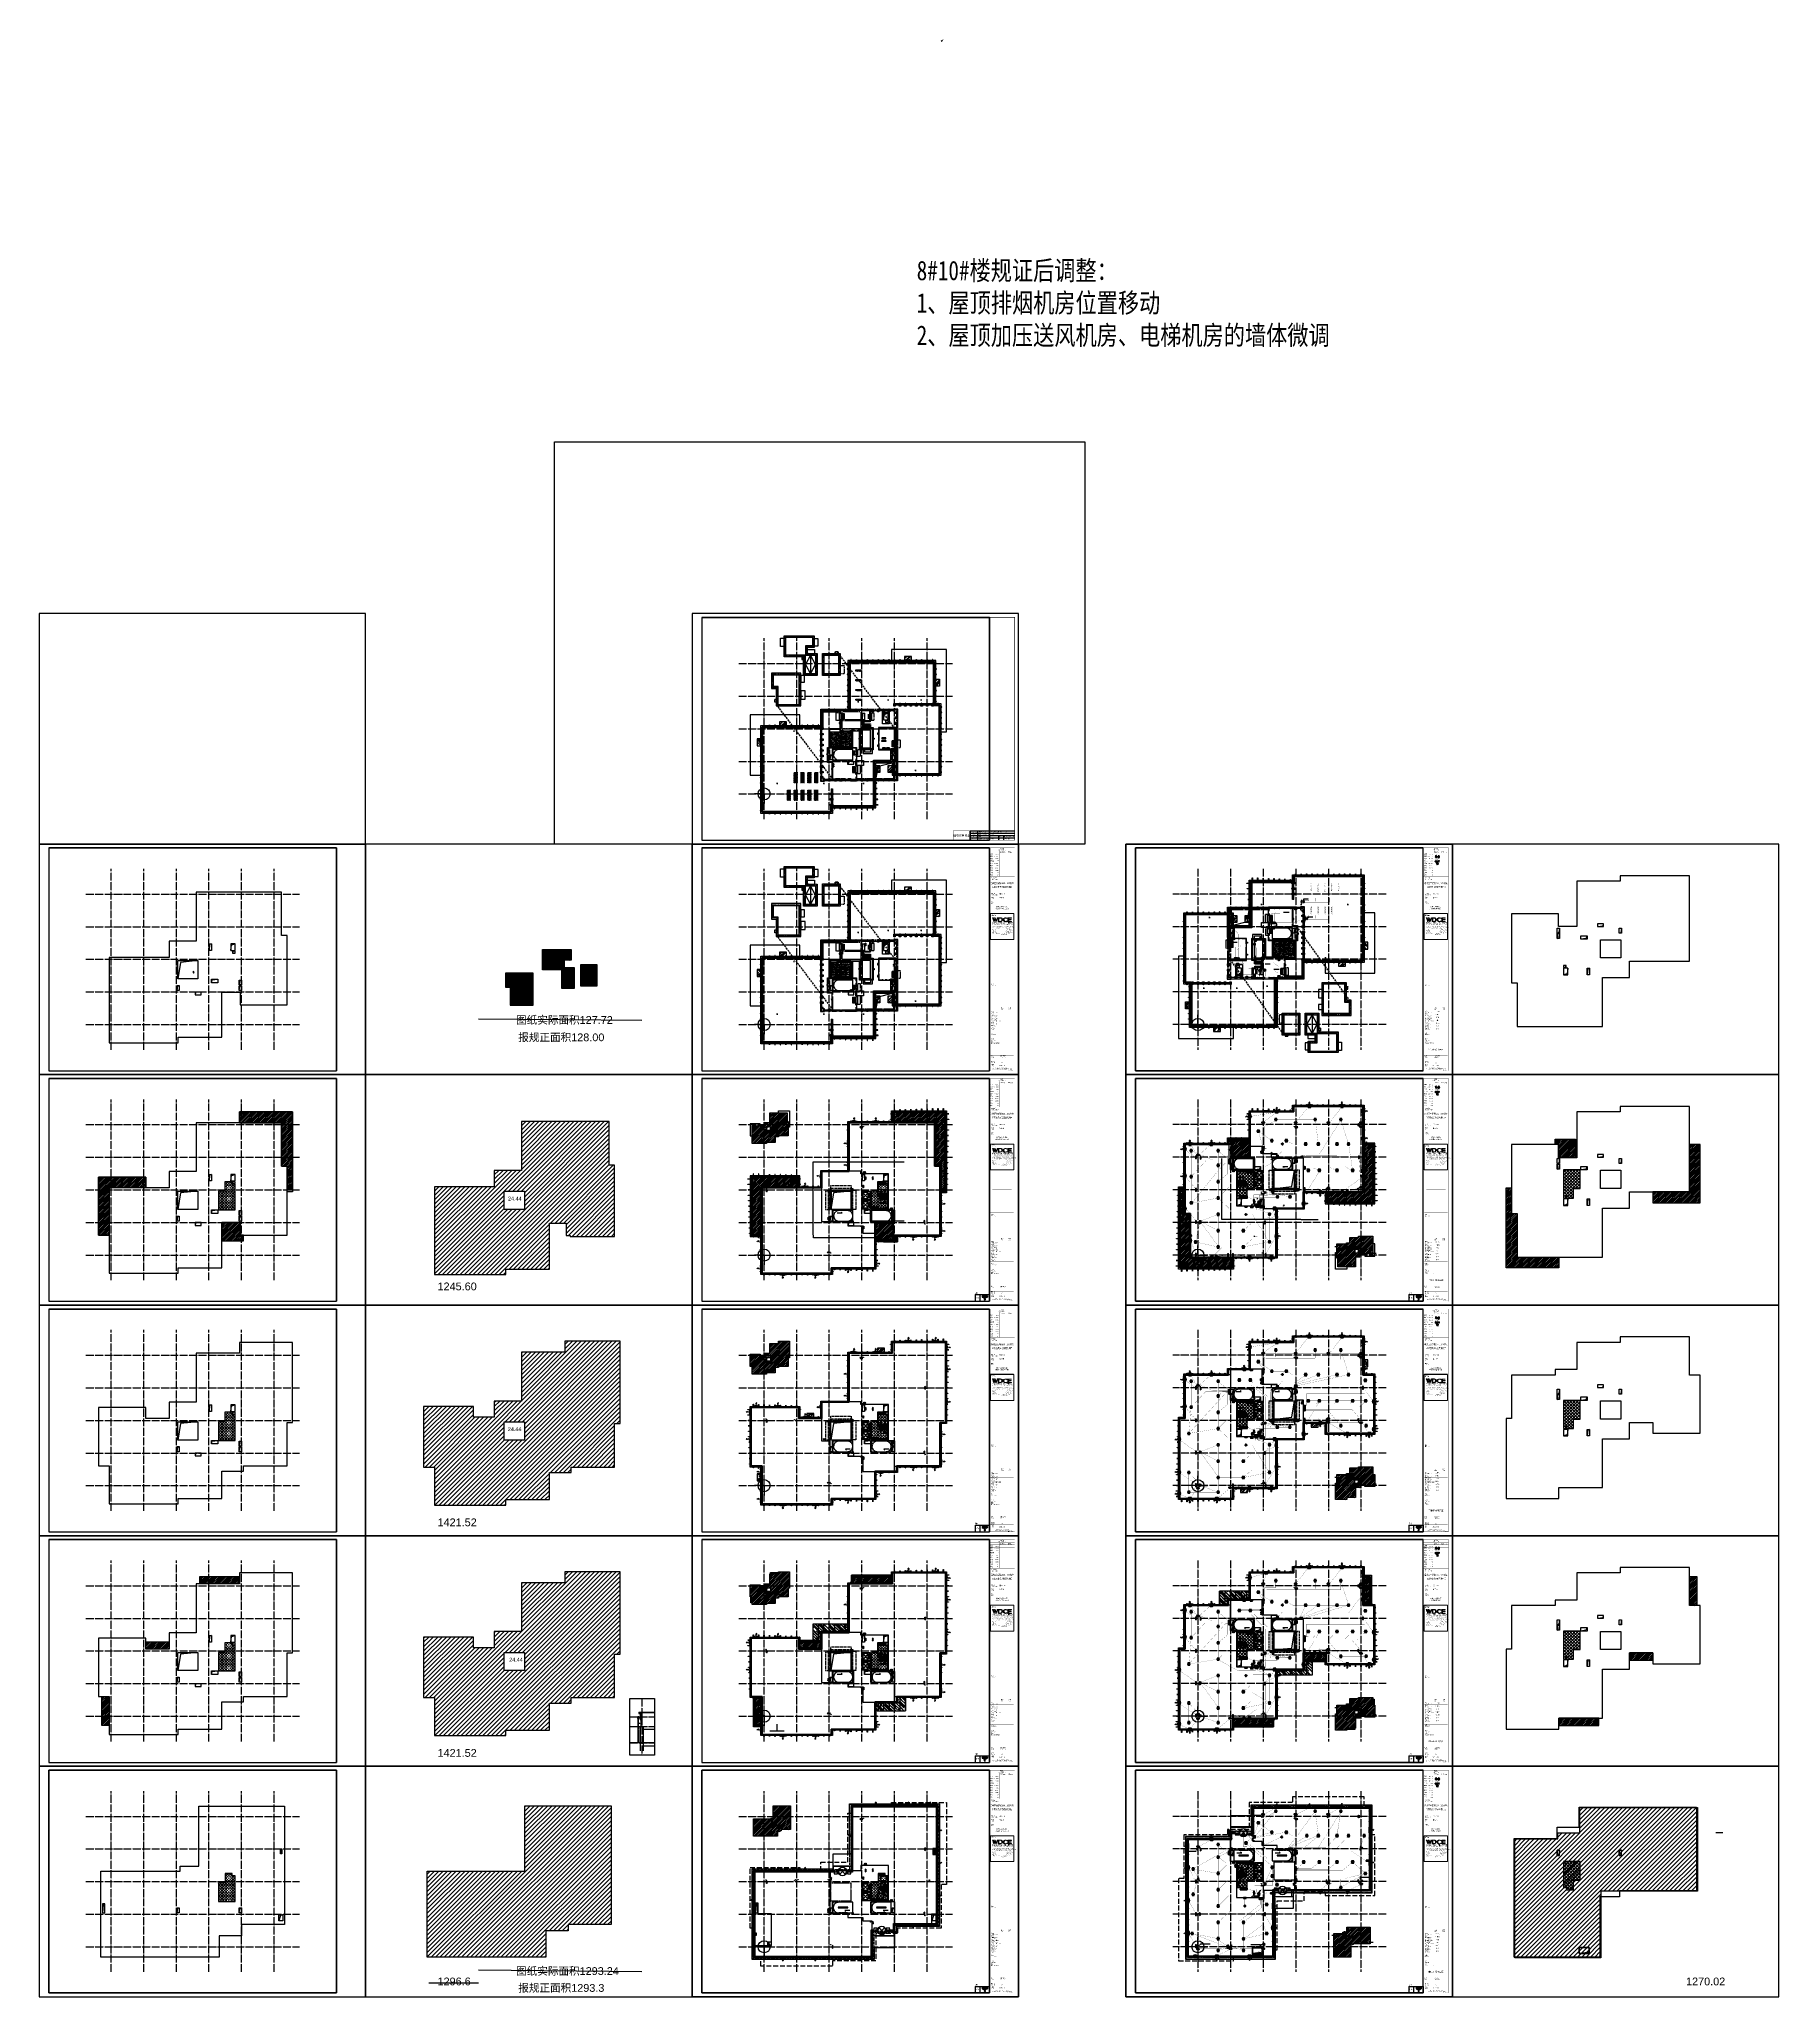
# Model space of a CAD drawing. Extents: x -292644 to 263613, y -713695 to 491457.
# Drawn here: x -186750 to 261407, y -12902 to 491457 of the extents above; entities that cross this region are included whole.
import ezdxf
from ezdxf.enums import TextEntityAlignment as Align
from ezdxf.xclip import XClip

# ---------------------------------------------------------------- set-up
doc = ezdxf.new("R2010")
doc.units = 0
doc.header["$LTSCALE"] = 1000
doc.header["$MEASUREMENT"] = 0
for name, pattern in [('10#楼幕墙$0$DASH', [0.35, 0.25, -0.1]), ('104-10 轴网$0$DOTE', [2.42, 2, -0.2, 0.02, -0.2]), ('8#楼幕墙$0$109-34 轴网$0$L1$0$$AUDIT_BAD_LTYPE1', [0]), ('8#楼幕墙$0$DASH', [0.35, 0.25, -0.1]), ('X-104 8#10#平面_t3$0$104-1112 结构$0$$AUDIT_BAD_LTYPE1', [0]), ('X-104 8#10#平面_t3$0$104-6 轴网$0$DOTE', [2.42, 2, -0.2, 0.02, -0.2]), ('X-104 8#10#平面_t3$0$109-34 轴网$0$L1$0$$AUDIT_BAD_LTYPE1', [0]), ('X-104 8#10#平面_t3$0$CACHE', [0.375, 0.25, -0.125]), ('X-104 8#10#平面_t3$0$DASH', [0.35, 0.25, -0.1]), ('三跑梯-1F$0$DASH', [0.35, 0.25, -0.1]), ('三跑梯-偶数F$0$DASH', [0.35, 0.25, -0.1]), ('三跑梯-奇数F$0$DASH', [0.35, 0.25, -0.1]), ('三跑梯-奇数F顶层$0$DASH', [0.35, 0.25, -0.1]), ('梯段11、12$0$DASH', [0.35, 0.25, -0.1])]:
    doc.linetypes.add(name, pattern=pattern)
doc.layers.get('0').update_dxf_attribs({"linetype": 'CONTINUOUS'})
doc.layers.get('Defpoints').update_dxf_attribs({"linetype": 'CONTINUOUS'})
for name, color, linetype, plot in [('00-风量计算', 6, 'CONTINUOUS', False), ('10#楼幕墙$0$04-不打印_辅助线', 165, 'CONTINUOUS', False), ('8#楼幕墙$0$04-不打印_辅助线', 165, 'CONTINUOUS', False), ('X-104 8#10#平面_t3$0$04-不打印_辅助线', 165, 'CONTINUOUS', False), ('三跑梯-1F$0$04-不打印_辅助线', 165, 'CONTINUOUS', False), ('三跑梯-偶数F$0$04-不打印_辅助线', 165, 'CONTINUOUS', False), ('三跑梯-奇数F$0$04-不打印_辅助线', 165, 'CONTINUOUS', False), ('三跑梯-奇数F顶层$0$04-不打印_辅助线', 165, 'CONTINUOUS', False)]:
    doc.layers.add(name, color=color, linetype=linetype, plot=plot)
for name, color, linetype in [('10#楼幕墙$0$04-电动窗', 1, 'CONTINUOUS'), ('10#楼幕墙$0$10#楼幕墙$0$A-C_玻璃幕墙', 140, 'CONTINUOUS'), ('10#楼幕墙$0$A-C_玻璃幕墙', 140, 'CONTINUOUS'), ('10#楼幕墙$0$A-C_窗', 140, 'CONTINUOUS'), ('10#楼幕墙$0$A-C_窗b', 191, 'CONTINUOUS'), ('10#楼幕墙$0$A-C_门', 150, 'CONTINUOUS'), ('10#楼幕墙$0$A-O_屋面', 201, 'CONTINUOUS'), ('10#楼幕墙$0$A-SUR_看线', 231, 'CONTINUOUS'), ('10#楼幕墙$0$A-TECH_结构', 21, 'CONTINUOUS'), ('10#楼幕墙$0$A-金属背板', 30, 'CONTINUOUS'), ('10#楼幕墙$0$EH_石材', 116, 'CONTINUOUS'), ('104-10 轴网$0$A_AXIS-轴线', 36, '104-10 轴网$0$DOTE'), ('8#楼幕墙$0$01-标注_尺寸', 124, 'CONTINUOUS'), ('8#楼幕墙$0$04-电动窗', 1, 'CONTINUOUS'), ('8#楼幕墙$0$A-C_玻璃幕墙', 140, 'CONTINUOUS'), ('8#楼幕墙$0$A-C_窗', 140, 'CONTINUOUS'), ('8#楼幕墙$0$A-C_窗b', 191, 'CONTINUOUS'), ('8#楼幕墙$0$A-C_门', 150, 'CONTINUOUS'), ('8#楼幕墙$0$A-O_屋面', 201, 'CONTINUOUS'), ('8#楼幕墙$0$A-SUR_看线', 231, 'CONTINUOUS'), ('8#楼幕墙$0$A-TECH_结构', 21, 'CONTINUOUS'), ('8#楼幕墙$0$A-金属背板', 30, 'CONTINUOUS'), ('DIM-照明', 3, 'CONTINUOUS'), ('DIM-箱柜', 3, 'CONTINUOUS'), ('DIM_LEAD', 3, 'CONTINUOUS'), ('EQUIP-动力', 3, 'CONTINUOUS'), ('EQUIP-插座', 3, 'CONTINUOUS'), ('EQUIP-消防', 3, 'CONTINUOUS'), ('EQUIP-照明', 3, 'CONTINUOUS'), ('EQUIP-箱柜', 3, 'CONTINUOUS'), ('LWIRE', 4, 'CONTINUOUS'), ('SHEET_TEXT', 7, 'CONTINUOUS'), ('WIRE-动力', 2, 'CONTINUOUS'), ('WIRE-照明', 1, 'CONTINUOUS'), ('X-104 8#10#平面_t3$0$00-图签', 7, 'CONTINUOUS'), ('X-104 8#10#平面_t3$0$00-图纸会审附图', 1, 'CONTINUOUS'), ('X-104 8#10#平面_t3$0$01-标注_尺寸', 124, 'CONTINUOUS'), ('X-104 8#10#平面_t3$0$01-标注_轴线坐标', 132, 'CONTINUOUS'), ('X-104 8#10#平面_t3$0$02-TEXT_房间', 7, 'CONTINUOUS'), ('X-104 8#10#平面_t3$0$03-表格_185', 185, 'CONTINUOUS'), ('X-104 8#10#平面_t3$0$04-电动窗', 1, 'CONTINUOUS'), ('X-104 8#10#平面_t3$0$05-填充_156', 156, 'CONTINUOUS'), ('X-104 8#10#平面_t3$0$05-填充_天正', 26, 'CONTINUOUS'), ('X-104 8#10#平面_t3$0$104-6 轴网$0$A_AXIS-轴线', 36, 'X-104 8#10#平面_t3$0$104-6 轴网$0$DOTE'), ('X-104 8#10#平面_t3$0$A-C_玻璃幕墙', 140, 'CONTINUOUS'), ('X-104 8#10#平面_t3$0$A-C_窗', 140, 'CONTINUOUS'), ('X-104 8#10#平面_t3$0$A-C_门', 150, 'CONTINUOUS'), ('X-104 8#10#平面_t3$0$A-D_龙骨', 152, 'CONTINUOUS'), ('X-104 8#10#平面_t3$0$A-E_栏杆', 232, 'CONTINUOUS'), ('X-104 8#10#平面_t3$0$A-E_楼梯', 171, 'CONTINUOUS'), ('X-104 8#10#平面_t3$0$A-E_电梯', 171, 'CONTINUOUS'), ('X-104 8#10#平面_t3$0$A-FC', 242, 'X-104 8#10#平面_t3$0$CACHE'), ('X-104 8#10#平面_t3$0$A-I_卫-洁具', 241, 'CONTINUOUS'), ('X-104 8#10#平面_t3$0$A-O_分水线', 127, 'CONTINUOUS'), ('X-104 8#10#平面_t3$0$A-O_屋面', 201, 'CONTINUOUS'), ('X-104 8#10#平面_t3$0$A-O_散水', 134, 'CONTINUOUS'), ('X-104 8#10#平面_t3$0$A-SUR_保温', 222, 'CONTINUOUS'), ('X-104 8#10#平面_t3$0$A-SUR_看线', 231, 'CONTINUOUS'), ('X-104 8#10#平面_t3$0$A-SUR_面层', 191, 'CONTINUOUS'), ('X-104 8#10#平面_t3$0$A-TECH_结构', 21, 'CONTINUOUS'), ('X-104 8#10#平面_t3$0$A-金属背板', 30, 'CONTINUOUS'), ('X-104 8#10#平面_t3$0$A_STR-砌块墙', 121, 'CONTINUOUS'), ('X-104 8#10#平面_t3$0$A_STR-砼柱', 51, 'CONTINUOUS'), ('X-104 8#10#平面_t3$0$D_铝板', 181, 'CONTINUOUS'), ('X-104 8#10#平面_t3$0$E-墙面分格', 146, 'CONTINUOUS'), ('X-104 8#10#平面_t3$0$E-立面轮廓', 241, 'CONTINUOUS'), ('X-104 8#10#平面_t3$0$EH_玻璃', 156, 'CONTINUOUS'), ('X-104 8#10#平面_t3$0$EH_石材', 116, 'CONTINUOUS'), ('X-104 8#10#平面_t3$0$图例', 7, 'CONTINUOUS'), ('X-104 8#10#平面_t3$0$水-消火栓', 41, 'CONTINUOUS'), ('X-104 8#10#平面_t3$0$水-雨水管', 4, 'X-104 8#10#平面_t3$0$TG_Y'), ('字', 7, 'CONTINUOUS'), ('建筑签名', 7, 'CONTINUOUS'), ('梯段11、12$0$A-E_楼梯', 171, 'CONTINUOUS'), ('水专业电子签名', 7, 'CONTINUOUS')]:
    doc.layers.add(name, color=color, linetype=linetype)
doc.layers.add('TK_TEXT', color=7, linetype='CONTINUOUS', lineweight=18)
doc.layers.add('X-104 8#10#平面_t3$0$000套内', color=226, linetype='CONTINUOUS', lineweight=30, plot=False)
doc.layers.get('X-104 8#10#平面_t3$0$01-标注_尺寸').off()
doc.layers.get('X-104 8#10#平面_t3$0$A-O_分水线').off()
doc.styles.add('_TCH_LABEL', font='COMPLEX', dxfattribs={"bigfont": 'GBCBIG'})
doc.styles.add('_TEL_DIM', font='SIMPLEX', dxfattribs={"width": 0.8, "height": 3.5, "bigfont": 'HZTXT'})
doc.styles.add('ros.jd', font='ROS', dxfattribs={"width": 0.8, "height": 350, "bigfont": 'JD'})
doc.styles.get("Standard").update_dxf_attribs({"font": 'gbenor.shx', "bigfont": 'gbcbig.shx'})
doc.styles.add('X-104 8#10#平面_t3$0$Arial', font='arial.ttf', dxfattribs={"width": 0.75, "height": 2.5})
doc.styles.add('X-104 8#10#平面_t3$0$Standard', font='STXIHEI.TTF', dxfattribs={"width": 0.75})
doc.styles.add('X-104 8#10#平面_t3$0$TG_LINETYPE', font='romans2.shx', dxfattribs={"width": 0.8, "height": 3, "bigfont": 'hzdf2.shx'})
doc.styles.add('X-104 8#10#平面_t3$0$华文细黑', font='STXIHEI.TTF', dxfattribs={"height": 10})
doc.styles.add('华文细黑', font='STXIHEI.TTF')
doc.styles.add('图签信息$0$hwxh', font='STXIHEI.TTF')
doc.styles.add('图签信息$0$华文细黑', font='STXIHEI.TTF', dxfattribs={"height": 10})
doc.linetypes.add('X-104 8#10#平面_t3$0$TG_Y', pattern='A,5,-0.3,["Y",X-104 8#10#平面_t3$0$TG_LINETYPE,S=0.1,R=0,X=-0.23,Y=-0.15],0', length=5.3)
pattern_1 = [(45, (0, 0), (-224.5064, 224.5064), [])]
pattern_2 = [(45, (-111756.95, 3e-10), (-224.5064, 224.5064), [])]
pattern_3 = [(45, (0, -3e-11), (-561.266, 561.266), [])]
pattern_4 = [(0, (-2e-10, 59400), (158.75, 158.75), [158.75, -158.75]), (90, (158.75, 59400), (-158.75, 158.75), [158.75, -158.75])]
pattern_5 = [(230, (-1e-10, 59400), (-364.36934, 31.87817), [38.1, -419.1]), (175, (-1e-10, 59400), (70.48565, -382.1133), [30.48, -335.28]), (280.451, (-30.36, 59402.66), (-293.885, -350.23338), [32.38, -356.18]), (226.1842, (-1e-10, 59298.4), (-542.1581, 84.08466), [57.15, -628.65]), (276.6356, (-45.2, 59305.4), (-474.8085, -494.8511), [48.57, -534.27]), (171.184, (-1e-10, 59298.4), (-474.8092, -494.8502), [45.72, -502.92]), (201, (-50.8, 59323.8), (-303.22976, 204.53104), [38.1, -419.1]), (146, (-50.8, 59323.8), (-123.60406, -368.37593), [30.48, -335.28]), (251.4514, (-76.07, 59340.84), (-426.833, -163.8457), [32.38, -356.18]), (217.5, (-1e-10, 59400), (-6.177207, -169.11008), [0, -331.216, 0, -340.36, 0, -336.55]), (187.5, (-1e-10, 59400), (-133.63933, -200.36115), [0, -194.056, 0, -323.596, 0, -128.27]), (147.5, (113.28, 59400), (-271.18119, 11.45749), [0, -127, 0, -396.24, 0, -525.78]), (137.5, (164.08, 59400), (-296.25836, -50.85298), [0, -165.1, 0, -263.144, 0, -373.38])]
pattern_6 = [(45, (41410, 5700), (-70160, 70160), [])]
pattern_7 = [(45, (-843.80595, -349.1901), (-0.088388348, 0.088388348), [])]

# ---------------------------------------------------------------- blocks, each defined once
blk = doc.blocks.new('图签信息$0$WDCE Copyright200X')
at = {"const_width": 0.016}
blk.add_lwpolyline([(-10.6, 1.3, 1), (-11.4, 1.3, 1)], format="xyb", close=True, dxfattribs=at)
at = {"style": '图签信息$0$华文细黑'}
for s, p in [('WDCE ', (-11.5, 0.5)), ('     Copyright ', (-3.5, 0.5))]:
    blk.add_text(s, height=1, dxfattribs=at).set_placement(p, align=Align.BOTTOM_RIGHT)
blk.add_text('c', height=0.6, dxfattribs=at).set_placement((-11, 1.3), align=Align.MIDDLE_CENTER)
blk.add_attdef('200X', text='', height=1, dxfattribs=at).set_placement((-0.5, 0.5), align=Align.BOTTOM_RIGHT)
blk = doc.blocks.new('图签信息$0$logo2')
h = blk.add_hatch(color=7)
h.paths.add_polyline_path([(19, -7.4), (15.8, -7.4), (15.8, -4), (19, -4), (19, -4.2), (16.5, -4.2), (16.5, -5.4), (18.8, -5.4), (18.8, -5.7), (16.5, -5.7), (16.5, -7.1), (19, -7.1)])
edge = h.paths.add_edge_path()
edge.add_spline(control_points=[(15.3, -4.2), (15.3, -4.2), (15.1, -4.6), (15.1, -4.6), (15.1, -4.6), (14.6, -4.1), (13.7, -4.1), (13, -4.1), (12.1, -4.5), (12.1, -5.6), (12.1, -6.5), (12.8, -7.2), (13.7, -7.2), (14.7, -7.2), (15.2, -6.7), (15.2, -6.7), (15.2, -6.7), (15.2, -7.1), (15.2, -7.1), (13.6, -7.7), (11.4, -7.3), (11.4, -5.6), (11.4, -3.7), (14.2, -3.7), (15.3, -4.2)], knot_values=[0, 0, 0, 0, 1, 1, 1, 2, 2, 2, 3, 3, 3, 4, 4, 4, 5, 5, 5, 6, 6, 6, 7, 7, 7, 8, 8, 8, 8], degree=3, periodic=0)
edge = h.paths.add_edge_path(flags=16)
edge.add_spline(control_points=[(10.2, -5.6), (10.2, -5.2), (10.1, -4.8), (9.9, -4.6), (9.6, -4.3), (9.2, -4.1), (8.7, -4.1), (8.7, -4.1), (7.6, -4.1), (7.6, -4.1), (7.6, -4.1), (7.6, -7.1), (7.6, -7.1), (7.6, -7.1), (8.7, -7.1), (8.7, -7.1), (9.1, -7.1), (9.5, -6.9), (9.8, -6.6), (10.1, -6.3), (10.2, -6), (10.2, -5.6)], knot_values=[0, 0, 0, 0, 1, 1, 1, 2, 2, 2, 3, 3, 3, 4, 4, 4, 5, 5, 5, 6, 6, 6, 7, 7, 7, 7], degree=3, periodic=0)
edge = h.paths.add_edge_path()
edge.add_spline(control_points=[(10.9, -5.5), (10.9, -6), (10.7, -6.4), (10.3, -6.7), (9.9, -7.1), (9.4, -7.3), (8.8, -7.3), (8.8, -7.3), (7, -7.3), (7, -7.3), (7, -7.3), (7, -3.9), (7, -3.9), (7, -3.9), (9.1, -3.9), (9.1, -3.9), (9.6, -3.9), (10, -4.1), (10.4, -4.3), (10.7, -4.6), (10.9, -5), (10.9, -5.5)], knot_values=[0, 0, 0, 0, 1, 1, 1, 2, 2, 2, 3, 3, 3, 4, 4, 4, 5, 5, 5, 6, 6, 6, 7, 7, 7, 7], degree=3, periodic=0)
at = {"lineweight": 0}
blk.add_lwpolyline([(19, -7.4), (15.8, -7.4), (15.8, -4), (19, -4), (19, -4.2), (16.5, -4.2), (16.5, -5.4), (18.8, -5.4), (18.8, -5.7), (16.5, -5.7), (16.5, -7.1), (19, -7.1), (19, -7.4)], dxfattribs=at)
for points, knots in [([(10.9, -5.5), (10.9, -6), (10.7, -6.4), (10.3, -6.7), (9.9, -7.1), (9.4, -7.3), (8.8, -7.3), (8.8, -7.3), (7, -7.3), (7, -7.3), (7, -7.3), (7, -3.9), (7, -3.9), (7, -3.9), (9.1, -3.9), (9.1, -3.9), (9.6, -3.9), (10, -4.1), (10.4, -4.3), (10.7, -4.6), (10.9, -5), (10.9, -5.5)], [0, 0, 0, 0, 1, 1, 1, 2, 2, 2, 3, 3, 3, 4, 4, 4, 5, 5, 5, 6, 6, 6, 7, 7, 7, 7]), ([(10.2, -5.6), (10.2, -5.2), (10.1, -4.8), (9.9, -4.6), (9.6, -4.3), (9.2, -4.1), (8.7, -4.1), (8.7, -4.1), (7.6, -4.1), (7.6, -4.1), (7.6, -4.1), (7.6, -7.1), (7.6, -7.1), (7.6, -7.1), (8.7, -7.1), (8.7, -7.1), (9.1, -7.1), (9.5, -6.9), (9.8, -6.6), (10.1, -6.3), (10.2, -6), (10.2, -5.6)], [0, 0, 0, 0, 1, 1, 1, 2, 2, 2, 3, 3, 3, 4, 4, 4, 5, 5, 5, 6, 6, 6, 7, 7, 7, 7]), ([(15.3, -4.2), (15.3, -4.2), (15.1, -4.6), (15.1, -4.6), (15.1, -4.6), (14.6, -4.1), (13.7, -4.1), (13, -4.1), (12.1, -4.5), (12.1, -5.6), (12.1, -6.5), (12.8, -7.2), (13.7, -7.2), (14.7, -7.2), (15.2, -6.7), (15.2, -6.7), (15.2, -6.7), (15.2, -7.1), (15.2, -7.1), (13.6, -7.7), (11.4, -7.3), (11.4, -5.6), (11.4, -3.7), (14.2, -3.7), (15.3, -4.2)], [0, 0, 0, 0, 1, 1, 1, 2, 2, 2, 3, 3, 3, 4, 4, 4, 5, 5, 5, 6, 6, 6, 7, 7, 7, 8, 8, 8, 8])]:
    blk.add_open_spline(points, degree=3, knots=knots, dxfattribs=at)
blk = doc.blocks.new('图签信息$0$logo1')
h = blk.add_hatch(color=8)
edge = h.paths.add_edge_path()
edge.add_spline(control_points=[(3.9, -5.2), (3.6, -5.9), (3.4, -6.6), (3.4, -6.6), (3.4, -6.6), (2.5, -3.9), (2.5, -3.9), (2.5, -3.9), (1.8, -3.9), (1.7, -3.9), (2, -4.4), (3, -7.3), (3, -7.3), (3, -7.3), (3.4, -7.3), (3.4, -7.3), (3.4, -7.3), (4, -5.7), (4, -5.7), (4, -5.7), (3.9, -5.2), (3.9, -5.2)], knot_values=[0, 0, 0, 0, 1, 1, 1, 2, 2, 2, 3, 3, 3, 4, 4, 4, 5, 5, 5, 6, 6, 6, 7, 7, 7, 7], degree=3, periodic=0)
h = blk.add_hatch(color=7)
edge = h.paths.add_edge_path()
edge.add_spline(control_points=[(6, -3.9), (6.1, -4.1), (5.2, -6.6), (5.2, -6.6), (5.2, -6.6), (4.3, -3.9), (4.3, -3.9), (4.3, -3.9), (3.6, -3.9), (3.5, -3.9), (3.8, -4.4), (4.8, -7.3), (4.8, -7.3), (4.8, -7.3), (5.2, -7.3), (5.2, -7.3), (5.2, -7.3), (6.3, -4.3), (6.3, -4.3), (6.3, -4.3), (6.5, -3.9), (6.5, -3.9), (6.5, -3.9), (6.2, -3.9), (6, -3.9)], knot_values=[0, 0, 0, 0, 1, 1, 1, 2, 2, 2, 3, 3, 3, 4, 4, 4, 5, 5, 5, 6, 6, 6, 7, 7, 7, 8, 8, 8, 8], degree=3, periodic=0)
at = {"color": 8, "lineweight": 0}
blk.add_open_spline([(3.9, -5.2), (3.6, -5.9), (3.4, -6.6), (3.4, -6.6), (3.4, -6.6), (2.5, -3.9), (2.5, -3.9), (2.5, -3.9), (1.8, -3.9), (1.7, -3.9), (2, -4.4), (3, -7.3), (3, -7.3), (3, -7.3), (3.4, -7.3), (3.4, -7.3), (3.4, -7.3), (4, -5.7), (4, -5.7), (4, -5.7), (3.9, -5.2), (3.9, -5.2)], degree=3, knots=[0, 0, 0, 0, 1, 1, 1, 2, 2, 2, 3, 3, 3, 4, 4, 4, 5, 5, 5, 6, 6, 6, 7, 7, 7, 7], dxfattribs=at)
at = {"lineweight": 0}
blk.add_open_spline([(6, -3.9), (6.1, -4.1), (5.2, -6.6), (5.2, -6.6), (5.2, -6.6), (4.3, -3.9), (4.3, -3.9), (4.3, -3.9), (3.6, -3.9), (3.5, -3.9), (3.8, -4.4), (4.8, -7.3), (4.8, -7.3), (4.8, -7.3), (5.2, -7.3), (5.2, -7.3), (5.2, -7.3), (6.3, -4.3), (6.3, -4.3), (6.3, -4.3), (6.5, -3.9), (6.5, -3.9), (6.5, -3.9), (6.2, -3.9), (6, -3.9)], degree=3, knots=[0, 0, 0, 0, 1, 1, 1, 2, 2, 2, 3, 3, 3, 4, 4, 4, 5, 5, 5, 6, 6, 6, 7, 7, 7, 8, 8, 8, 8], dxfattribs=at)
blk.add_blockref('图签信息$0$logo2', (0, 0))
blk = doc.blocks.new('图签信息$0$时间-logo')
at = {"layer": 'Defpoints', "lineweight": 0}
blk.add_lwpolyline([(0, -23.5), (-21.2, -23.5), (-21.2, 0), (0, 0), (0, -23.5)], dxfattribs=at)
blk.add_blockref('图签信息$0$logo1', (-21, 0))
at = {"style": '图签信息$0$hwxh'}
for s, height, p in [('华通设计顾问工程有限公司 ', 1.15, (-19.7, -9.1)), ('WALTON DESIGN & CONSULTING ENGINEERING CO., LTD.', 0.5, (-19.5, -10.1)), ('地址:北京市西城区西直门南小街135号西派国际3号楼 100035', 0.5, (-19.5, -11.9)), ('Address: Building No.3 C-Park, No.135 Xizhimen South Street, ', 0.47, (-19.5, -12.8)), ('电话 Tel：                        （8610）83957395 ', 0.5, (-19.6, -14.9)), ('传真 Fax：                      （8610）83957590 ', 0.5, (-19.5, -15.8)), ('主页 Web：                      www.WDCE.com ', 0.5, (-19.5, -16.7)), ('邮件 E-mail：                    office@WDCE.com ', 0.5, (-19.5, -17.6)), ('Xicheng District, Beijing 100035, China ', 0.47, (-16.7, -13.7)), ('资质号 Licence No.：    建筑甲级 A111010265 ', 0.5, (-19.5, -18.5)), ('   规划甲级 101195', 0.5, (-12.6, -19.4))]:
    blk.add_text(s, height=height, dxfattribs=at).set_placement(p)
blk = doc.blocks.new('图签信息')
at = {"const_width": 0.5}
for points in [[(-65, 574), (-65, 500.5), (0, 500.5), (0, 574)], [(-65, 0), (0, 0), (0, 500.5), (-65, 500.5)]]:
    blk.add_lwpolyline(points, close=True, dxfattribs=at)
at = {"const_width": 0.05}
for points in [[(-65, 566.5), (0, 566.5)], [(-65, 560.5), (0, 560.5)], [(-39.1, 566.5), (-39.1, 500.5)], [(-19.1, 566.5), (-19.1, 500.5)], [(-65, 554.5), (0, 554.5)], [(-65, 548.5), (0, 548.5)], [(-65, 542.5), (0, 542.5)], [(-65, 536.5), (0, 536.5)], [(-65, 530.5), (0, 530.5)], [(-65, 524.5), (0, 524.5)], [(-65, 518.5), (0, 518.5)], [(-65, 512.5), (0, 512.5)], [(-65, 512.5), (0, 512.5)], [(-65, 506.5), (0, 506.5)], [(-65, 500.5), (0, 500.5)], [(-62.5, 450.9), (-2.5, 450.9)], [(-62.5, 440.9), (-2.5, 440.9)], [(-2.5, 407.9), (-2.5, 436.1), (-62.5, 436.1), (-62.5, 407.9)], [(-62.5, 407.9), (-2.5, 407.9)], [(-62.5, 404.9), (-62.5, 227.8)], [(-62.5, 404.9), (-2.5, 404.9)], [(-62.5, 227.8), (-2.5, 227.8), (-2.5, 404.9)], [(-57.5, 338.4), (-7.5, 338.4)], [(-57.5, 288.8), (-7.5, 288.8)], [(-62.5, 227.8), (-2.5, 227.8)], [(-62.5, 217.7), (-2.5, 217.7)], [(-57.5, 234.9), (-7.5, 234.9)], [(-62.5, 103.3), (-2.5, 103.3), (-2.5, 163.3), (-62.5, 163.3), (-62.5, 103.3)], [(-62.5, 155.8), (-2.5, 155.8)], [(-37.5, 163.3), (-37.5, 103.3)], [(-20, 163.3), (-20, 103.3)], [(-62.5, 148.3), (-2.5, 148.3)], [(-62.5, 140.8), (-2.5, 140.8)], [(-62.5, 133.3), (-2.5, 133.3)], [(-62.5, 125.8), (-2.5, 125.8)], [(-62.5, 118.3), (-2.5, 118.3)], [(-62.5, 110.8), (-2.5, 110.8)], [(-62.5, 98.5), (-2.5, 98.5), (-2.5, 10), (-62.5, 10), (-62.5, 98.5)], [(-62.5, 83.5), (-2.5, 83.5)], [(-62.5, 76), (-2.5, 76)], [(-62.5, 40), (-2.5, 40)], [(-62.5, 26), (-2.5, 26)], [(-62.5, 18), (-2.5, 18)], [(-37.5, 40), (-37.5, 26)]]:
    blk.add_lwpolyline(points, dxfattribs=at)
at = {"ltscale": 0.001, "xscale": 2.834689937531525, "yscale": 2.834689937531525, "zscale": 2.834689937531525}
blk.add_blockref('图签信息$0$时间-logo', (-2.5, 404.9), dxfattribs=at)
blk.add_blockref('图签信息$0$WDCE Copyright200X', (-2.5, 0)).add_auto_attribs({'200X': '2007'})
at = {"style": '图签信息$0$华文细黑'}
for s, height, p in [('总图', 2.4, (-63, 559.5)), ('签字', 2.4, (-37.2, 564.6)), ('SIGN', 2, (-30.3, 563.9)), ('日期', 2.4, (-17.8, 564.6)), ('DATE', 2, (-11, 563.7)), ('建筑', 2.4, (-63, 553.5)), ('结构', 2.4, (-63, 547.5)), ('给排水', 2.4, (-63, 541.5)), ('景观', 2.4, (-63, 523.5)), ('绿色', 2.4, (-63, 505.5)), ('暖通', 2.4, (-63, 535.5)), ('室内', 2.4, (-63, 517.5)), ('方案', 2.4, (-63, 511.5)), ('电气', 2.4, (-63, 529.5)), ('项目名称', 2.4, (-60.5, 498)), ('设计号', 2.4, (-60.5, 457.5)), ('PROJECT NAME', 2, (-60.5, 494.1)), ('PROJECT NO.', 2, (-60.5, 454)), ('委托方', 2, (-60.9, 434.9)), ('CLIENT', 2, (-60.9, 431.9)), ('STAGE', 2, (-60.5, 444)), ('设计方', 2, (-60.5, 403.8)), ('阶段', 2.4, (-60.5, 447.5)), ('DESIGNER', 2, (-60.5, 400.8)), ('索引', 2.4, (-60.5, 224.1)), ('KEY PLAN', 2, (-60.5, 220.7)), ('审定', 2.4, (-60.7, 154.8)), ('APPROVED BY', 2, (-60.5, 151.4)), ('姓名', 2.4, (-35.5, 162.5)), ('NAME', 2, (-35.5, 159)), ('签字', 2.4, (-15.8, 162.6)), ('SIGN', 2, (-15.5, 159.2)), ('审核', 2.4, (-61, 147.3)), ('设计主持人', 2.4, (-60.7, 139.8)), ('专业负责人', 2.4, (-60.7, 132.3)), ('制图人', 2.4, (-60.6, 109.8)), ('VERIFIED BY', 2, (-60.5, 143.9)), ('校对', 2.4, (-60.5, 124.8)), ('CHECKED BY', 2, (-60.5, 121.4)), ('设计人', 2.4, (-60.5, 117.3)), ('DESIGN CHIEF', 2, (-60.5, 136.2)), ('DISCIPLINE CHIEF', 2, (-60.5, 129)), ('DESIGN BY', 2, (-60.5, 113.8)), ('DRAWN BY', 2, (-60.5, 106.5)), ('SPECIALTY', 2, (-61.2, 94.4)), ('专业', 2.4, (-61.2, 97.9)), ('SUB ITEM', 2, (-60.9, 79.5)), ('子项', 2.4, (-60.9, 82.9)), ('DRAWING TITLES', 2, (-60.9, 72)), ('图名', 2.4, (-60.9, 75.4)), ('比例', 2.4, (-61.6, 39.4)), ('SCALE', 2, (-61.2, 36)), ('版本号', 2.4, (-61, 25)), ('EDITION', 2, (-61.1, 21.6)), ('日期', 2.4, (-61, 16.7)), ('DATE', 2, (-60.5, 13.3)), ('SHEET NO.', 2, (-36.1, 36)), ('图纸编号', 2.4, (-36.1, 39.3))]:
    blk.add_text(s, height=height, dxfattribs=at).set_placement(p, align=Align.TOP_LEFT)
for s, p in [('SITE PLAN', (-40.1, 557.7)), ('ARCHITECTURE', (-40.1, 552.7)), ('VENTILATION', (-40.1, 534.7)), ('INTERIORS', (-40.1, 516.9)), ('STRUCTURE', (-40.1, 546.7)), ('LANDSCAPE', (-40.1, 522.9)), ('ELECTRIC', (-40.1, 528.9)), ('GREEN', (-40.1, 504.9)), ('WATER', (-40.1, 540.7)), ('PLAN', (-40.1, 510.9))]:
    blk.add_text(s, height=1.5, dxfattribs=at).set_placement(p, align=Align.TOP_RIGHT)
for s, height, p in [('COUNTERSIGN', 2, (-32.5, 569.6)), ('会签栏', 2.4, (-32.5, 573))]:
    blk.add_text(s, height=height, dxfattribs=at).set_placement(p, align=Align.TOP_CENTER)
at = {"color": 4, "style": '图签信息$0$华文细黑', "width": 0.75}
for s, p in [('通州区台湖镇104、109地块', (-32.5, 480.8)), ('F3其他类多功能用地项目', (-32.5, 470.9))]:
    blk.add_text(s, height=4.5, dxfattribs=at).set_placement(p, align=Align.CENTER)
at = {"style": '图签信息$0$华文细黑', "oblique": 20}
for s, p in [('尺寸以标注为准不得量取，所有尺寸需在现场校核准确', (-32.5, 4)), ('除特别注明外，所有尺寸是以毫米制', (-32.5, 6.5))]:
    blk.add_text(s, height=1.5, dxfattribs=at).set_placement(p, align=Align.MIDDLE_CENTER)
at = {"color": 4, "style": '图签信息$0$华文细黑'}
for s, p in [('2019.03', (-32.5, 11.8)), ('A', (-32.5, 19.4))]:
    blk.add_text(s, height=3, dxfattribs=at).set_placement(p, align=Align.CENTER)
at = {"color": 4, "ltscale": 0.001, "char_height": 3, "width": 58.489, "style": '图签信息$0$华文细黑'}
for s, insert, attachment_point in [('通17-03', (-40.1, 455.5), 4), ('北京光谷科技园\\P开发建设有限公司', (-32.9, 419.7), 5), ('施工图', (-40.1, 445.5), 4)]:
    blk.add_mtext(s, dxfattribs=dict(at, insert=insert, attachment_point=attachment_point))
blk = doc.blocks.new('图签-A1')
at = {"color": 2}
blk.add_blockref('图签信息', (0, 0), dxfattribs=at)
blk = doc.blocks.new('图框-A1')
for points, const_width in [([(0, 0), (841, 0), (841, 594), (0, 594)], 0.05), ([(766, 584), (25, 584), (25, 10), (766, 10)], 0.5)]:
    blk.add_lwpolyline(points, close=True, dxfattribs=dict(const_width=const_width))
at = {"const_width": 0.05}
for points in [[(420.5, 594), (420.5, 592)], [(0, 297), (2, 297)], [(841, 297), (839, 297)], [(420.5, 0), (420.5, 2)]]:
    blk.add_lwpolyline(points, dxfattribs=at)
blk = doc.blocks.new('104-10 轴网')
at = {"layer": '104-10 轴网$0$A_AXIS-轴线', "linetype": '104-10 轴网$0$DOTE'}
for p, q in [((0, -6500), (0, 40100)), ((8400, -6500), (8400, 40100)), ((16800, -6500), (16800, 40100)), ((25200, -6500), (25200, 40100)), ((33600, -6500), (33600, 40100)), ((42000, -6500), (42000, 40100)), ((120430, 40100), (120430, -6500)), ((128830, 40100), (128830, -6500)), ((137230, 40100), (137230, -6500)), ((145630, 40100), (145630, -6500)), ((154030, 40100), (154030, -6500)), ((162430, 40100), (162430, -6500)), ((-6500, 33600), (48500, 33600)), ((168930, 33600), (113930, 33600)), ((-6500, 25200), (48500, 25200)), ((168930, 25200), (113930, 25200)), ((-6500, 16800), (48500, 16800)), ((168930, 16800), (113930, 16800)), ((-6500, 8400), (48500, 8400)), ((168930, 8400), (113930, 8400)), ((-6500, 0), (48500, 0)), ((168930, 0), (113930, 0))]:
    blk.add_line(p, q, dxfattribs=at)
at = {"layer": 'Defpoints'}
for points in [[(-16050, 45500), (58050, 45500), (58050, -11900), (-16050, -11900)], [(104380, 45500), (178480, 45500), (178480, -11900), (104380, -11900)]]:
    blk.add_lwpolyline(points, close=True, dxfattribs=at)
blk = doc.blocks.new('104-8910 结构')
at = {"layer": 'Defpoints'}
blk.add_lwpolyline([(-19000, -118200), (61000, -118200), (61000, 41800), (-19000, 41800)], close=True, dxfattribs=at)
blk = doc.blocks.new('X-104 8#10#平面_t3$0$meae')
for p, q in [((-215, 0), (-244, 0)), ((-210, 5), (-210, 33)), ((-177, 0), (-205, 0)), ((-100, 8), (22, 14)), ((-100, -8), (-100, 8)), ((22, -14), (22, 14)), ((-210, -32), (-210, -5)), ((-100, -8), (22, -14))]:
    blk.add_line(p, q)
at = {"const_width": 0.84}
blk.add_lwpolyline([(-210, 0, -1), (-210, 0, -1)], format="xyb", close=True, dxfattribs=at)
for points in [[(17, 81), (40, 81), (40, 51), (17, 51)], [(22, 21), (40, 21), (40, -21), (22, -21)], [(17, -81), (40, -81), (40, -51), (17, -51)]]:
    blk.add_lwpolyline(points, close=True)
blk.add_circle((-210, 0), 25.2)
blk.add_ellipse((-210, 0), major_axis=(0, -297), ratio=0.6737662)
at = {"color": 8}
blk.add_open_spline([(-210, -272), (-202, -272), (-193, -271), (-177, -267), (-168, -264), (-152, -256), (-144, -251), (-128, -240), (-120, -233), (-105, -217), (-98, -208), (-85, -189), (-78, -179), (-67, -156), (-62, -144), (-53, -119), (-49, -106), (-42, -79), (-40, -65), (-36, -37), (-35, -23), (-35, 6), (-35, 21), (-38, 49), (-40, 63), (-45, 91), (-48, 104), (-56, 130), (-61, 143), (-72, 166), (-77, 177), (-90, 198), (-97, 207), (-111, 224), (-119, 232), (-135, 245), (-143, 251), (-159, 260), (-167, 264), (-184, 269), (-192, 271), (-209, 272), (-217, 272), (-234, 270), (-242, 267), (-259, 261), (-267, 257), (-283, 247), (-291, 241), (-307, 226), (-314, 218), (-328, 200), (-335, 190), (-347, 169), (-352, 158), (-362, 133), (-367, 121), (-374, 94), (-377, 81), (-382, 53), (-383, 39), (-385, 10), (-385, -4), (-384, -33), (-383, -47), (-378, -75), (-375, -89), (-368, -116), (-364, -129), (-355, -153), (-349, -165), (-337, -186), (-331, -196), (-317, -215), (-310, -223), (-294, -238), (-287, -244), (-270, -255), (-262, -260), (-246, -266), (-237, -269), (-223, -271), (-216, -272), (-210, -272)], degree=3, knots=[0, 0, 0, 0, 0.1541728, 0.1541728, 0.3083456, 0.3083456, 0.4625184, 0.4625184, 0.6166912, 0.6166912, 0.770864, 0.770864, 0.9250369, 0.9250369, 1.0792097, 1.0792097, 1.2333825, 1.2333825, 1.3875553, 1.3875553, 1.5417281, 1.5417281, 1.6959009, 1.6959009, 1.8500737, 1.8500737, 2.0042465, 2.0042465, 2.1584193, 2.1584193, 2.3125921, 2.3125921, 2.466765, 2.466765, 2.6209378, 2.6209378, 2.7751106, 2.7751106, 2.9292834, 2.9292834, 3.0834562, 3.0834562, 3.237629, 3.237629, 3.3918018, 3.3918018, 3.5459746, 3.5459746, 3.7001474, 3.7001474, 3.8543202, 3.8543202, 4.0084931, 4.0084931, 4.1626659, 4.1626659, 4.3168387, 4.3168387, 4.4710115, 4.4710115, 4.6251843, 4.6251843, 4.7793571, 4.7793571, 4.9335299, 4.9335299, 5.0877027, 5.0877027, 5.2418755, 5.2418755, 5.3960483, 5.3960483, 5.5502212, 5.5502212, 5.704394, 5.704394, 5.8585668, 5.8585668, 6.0127396, 6.0127396, 6.1669124, 6.1669124, 6.2831853, 6.2831853, 6.2831853, 6.2831853], dxfattribs=at)
at = {"layer": 'X-104 8#10#平面_t3$0$04-不打印_辅助线'}
blk.add_lwpolyline([(-500, -350), (-500, 350), (100, 350), (100, -350)], close=True, dxfattribs=at)
blk = doc.blocks.new('X-104 8#10#平面_t3$0$A-toilet-F2$0$A-toilet-F3$0$$plan$00000388')
for p, q in [((-212, 108), (-212, -108)), ((-202, -210), (-202, 210)), ((0, -221), (0, 221))]:
    blk.add_line(p, q)
blk.add_lwpolyline([(-202, -210), (-152, -221), (-102, -226), (-50, -226), (0, -221)])
for centre, radius, start, end in [((-595, 0), 129, 159.54761, 200.45239), ((-562, -12), 164, 107.24774, 159.54761), ((-580, 0), 129, 136.85426, 223.14574), ((-556, -23), 163, 104.77857, 136.85426), ((-71, -1597), 1823, 91.22237, 107.24774), ((-443, -448), 602, 67.37374, 104.77857), ((-76, -236), 463, 97.73995, 105.82198), ((-76, -236), 463, 80.53768, 97.73995), ((-562, 12), 164, 200.45239, 252.75226), ((-556, 23), 163, 223.14574, 255.22143), ((-71, 1597), 1823, 252.75226, 268.77763), ((-443, 448), 602, 255.22143, 292.62626)]:
    blk.add_arc(centre, radius, start, end)
blk = doc.blocks.new('X-104 8#10#平面_t3$0$hgfasg')
at = {"layer": 'X-104 8#10#平面_t3$0$04-不打印_辅助线'}
blk.add_lwpolyline([(-450, 1600), (450, 1600), (450, 0), (-450, 0)], close=True, dxfattribs=at)
at = {"rotation": 270}
blk.add_blockref('X-104 8#10#平面_t3$0$A-toilet-F2$0$A-toilet-F3$0$$plan$00000388', (0, 0), dxfattribs=at)
blk = doc.blocks.new('X-104 8#10#平面_t3$0$残疾人扶手1')
for p, q in [((-700, -10), (-700, 0)), ((0, -10), (0, 0)), ((-750, -10), (-750, 0)), ((-750, -10), (-700, -10)), ((-740, -65), (-740, -10)), ((-710, -65), (-710, -10)), ((-55, -50), (-695, -50)), ((-55, -80), (-695, -80)), ((-50, -10), (-50, 0)), ((0, -10), (-50, -10)), ((-40, -35), (-40, -10)), ((-10, -35), (-10, -10))]:
    blk.add_line(p, q)
for centre, radius, start, end in [((-725, -65), 15, 180, 0), ((-695, -35), 45, 244.47122, 270), ((-695, -35), 15, 180, 270), ((-55, -35), 15, 270, 0), ((-55, -35), 45, 270, 0)]:
    blk.add_arc(centre, radius, start, end)
blk = doc.blocks.new('X-104 8#10#平面_t3$0$残疾人扶手2')
for p, q in [((-10, -50), (-10, 0)), ((-10, 0), (0, 0)), ((-650, -10), (-10, -10)), ((-650, -40), (-10, -40)), ((-10, -50), (0, -50))]:
    blk.add_line(p, q)
for centre, radius, start, end in [((-400, -25, 0), 25, 36.86993, 143.13007), ((-650, -25), 15, 90, 270), ((-400, -25, 0), 25, 216.86987, 323.13013)]:
    blk.add_arc(centre, radius, start, end)
blk = doc.blocks.new('X-104 8#10#平面_t3$0$A$C4F1F6034')
at = {"ltscale": 0.1}
for name, p in [('X-104 8#10#平面_t3$0$残疾人扶手1', (-375, 450)), ('X-104 8#10#平面_t3$0$残疾人扶手2', (0, -351))]:
    blk.add_blockref(name, p, dxfattribs=at)
blk = doc.blocks.new('X-104 8#10#平面_t3$0$hgfd')
at = {"color": 8}
for p, q in [((-38, 228), (39, 228)), ((0, 267), (0, 190))]:
    blk.add_line(p, q, dxfattribs=at)
for points in [[(250, 0), (-250, 0), (-250, 406, -0.4142136), (-200, 456), (-120, 456), (-120, 466), (120, 466), (120, 456), (200, 456, -0.4142136), (250, 406)], [(250, 0), (-250, 0), (-250, 25, -0.4142136), (-225, 50), (225, 50, -0.4142136), (250, 25)], [(175, 50), (-175, 50, -0.4142136), (-200, 75), (-200, 381, -0.4142136), (-175, 406), (175, 406, -0.4142136), (200, 381), (200, 75, -0.4142136)]]:
    blk.add_lwpolyline(points, format="xyb", close=True)
blk.add_lwpolyline([(120, 456), (200, 456, -0.4142136), (250, 406), (250, 0), (-250, 0), (-250, 406, -0.4142136), (-200, 456), (-120, 456)], format="xyb")
blk.add_lwpolyline([(150, 70), (-150, 70, -0.4142136), (-200, 120), (-200, 356, -0.4142136), (-150, 406), (150, 406, -0.4142136), (200, 356), (200, 120, -0.4142136)], format="xyb", close=True, dxfattribs=at)
blk.add_lwpolyline([(120, 406), (-120, 406), (-120, 466), (120, 466)], close=True)
for centre, radius in [((-50, 228), 10), ((-50, 128), 10), ((0, 228), 35), ((50, 228), 10), ((50, 128), 10)]:
    blk.add_circle(centre, radius)
blk.add_circle((0, 228), 25, dxfattribs=at)
blk = doc.blocks.new('X-104 8#10#平面_t3$0$104-8910 核心筒$0$fraehtj')
for p, q in [((-535, 315), (-10, 315)), ((-535, 285), (-260, 285)), ((-260, -285), (-260, 285)), ((-240, -285), (-240, 285)), ((-240, 285), (-10, 285)), ((-10, 275), (-10, 325)), ((-10, 325), (0, 325)), ((-10, 275), (0, 275)), ((-535, -285), (-260, -285)), ((-535, -315), (-10, -315)), ((-240, -285), (-10, -285)), ((-10, -325), (-10, -275)), ((-10, -275), (0, -275)), ((-10, -325), (0, -325))]:
    blk.add_line(p, q)
for centre, radius, start, end in [((-535, 300), 15, 90, 270), ((-250, 285), 10, 360, 180), ((-535, -300), 15, 90, 270), ((-250, -285), 10, 180, 0)]:
    blk.add_arc(centre, radius, start, end)
blk = doc.blocks.new('A-电梯2222')
for p, q in [((-800, 200), (-800, 1600)), ((-800, 1600), (800, 1600)), ((800, 1600), (-800, 200)), ((800, 200), (-800, 1600)), ((800, 200), (-800, 200)), ((-600, 1800), (-600, 2000)), ((-600, 2000), (600, 2000)), ((600, 1800), (-600, 1800)), ((600, 2000), (600, 1800)), ((800, 1600), (800, 200))]:
    blk.add_line(p, q)
for points in [[(-1100, 0), (1100, 0), (1100, 2200), (-1100, 2200)], [(-643, 38), (-643, 59), (-43, 59), (-43, 38)], [(43, 38), (43, 59), (643, 59), (643, 38)]]:
    blk.add_lwpolyline(points, close=True)
blk = doc.blocks.new('X-104 8#10#平面_t3$0$jhat')
for p, q in [((-395, -250), (-395, 250)), ((-395, 250), (-45, 250)), ((-220, 32), (-220, 5)), ((-125, 8), (12, 14)), ((-125, 8), (-125, -8)), ((-45, 250), (-45, 12)), ((12, 14), (12, -14)), ((-45, -250), (-395, -250)), ((-225, 0), (-254, 0)), ((-220, -5), (-220, -33)), ((-187, 0), (-215, 0)), ((-125, -8), (12, -14)), ((-45, -12), (-45, -250))]:
    blk.add_line(p, q)
at = {"color": 8}
blk.add_lwpolyline([(-70, -11), (-70, -225), (-370, -225), (-370, 225), (-70, 225), (-70, 11)], dxfattribs=at)
at = {"ltscale": 1000, "const_width": 0.84}
blk.add_lwpolyline([(-220, 0, 1), (-220, 0, 1)], format="xyb", close=True, dxfattribs=at)
for points in [[(7, 81), (30, 81), (30, 51), (7, 51)], [(12, -21), (30, -21), (30, 21), (12, 21)], [(7, -81), (30, -81), (30, -51), (7, -51)]]:
    blk.add_lwpolyline(points, close=True)
blk.add_circle((-220, 0), 25.2)
at = {"layer": 'X-104 8#10#平面_t3$0$04-不打印_辅助线'}
blk.add_lwpolyline([(100, -350), (100, 350), (-500, 350), (-500, -350)], close=True, dxfattribs=at)
blk = doc.blocks.new('X-104 8#10#平面_t3$0$A-toilet-F2$0$A-toilet-F3$0$xb')
for p, q in [((-229, 152), (-229, 0)), ((-229, 0), (229, 0)), ((178, 203), (-178, 203)), ((229, 0), (229, 152))]:
    blk.add_line(p, q)
for centre, radius, start, end in [((-178, 152), 50.8, 90, 180), ((-6, 210), 172, 106.60688, 182.1211), ((-6, 210), 146, 87.8789, 182.1211), ((0, 343), 63.5, 1.07073, 178.92927), ((0, 203), 38.1, 0, 180), ((6, 210), 146, 357.8789, 92.1211), ((6, 210), 172, 357.8789, 73.39312), ((178, 152), 50.8, 0, 90)]:
    blk.add_arc(centre, radius, start, end)
blk = doc.blocks.new('X-104 8#10#平面_t3$0$10#核心筒')
at = {"layer": 'X-104 8#10#平面_t3$0$A-I_卫-洁具', "ltscale": 0.1}
for points in [[(27650, 11650), (29450, 11650), (29450, 12250), (27650, 12250)], [(30365, 11750), (30365, 12150), (30335, 12150), (30335, 11750), (30365, 11750), (30365, 11750)], [(31165, 11750), (31165, 12150), (31135, 12150), (31135, 11750), (31165, 11750), (31165, 11750)]]:
    blk.add_lwpolyline(points, close=True, dxfattribs=at)
blk.add_lwpolyline([(27650, 11680), (27650, 11650), (29450, 11650), (29450, 11680), (27650, 11680)], dxfattribs=at)
at = {"layer": 'X-104 8#10#平面_t3$0$A-SUR_看线', "linetype": 'X-104 8#10#平面_t3$0$109-34 轴网$0$L1$0$$AUDIT_BAD_LTYPE1'}
blk.add_lwpolyline([(31950, 11650), (29550, 11650), (29550, 11750), (31950, 11750), (31950, 11650)], dxfattribs=at)
at = {"layer": 'X-104 8#10#平面_t3$0$A-TECH_结构', "linetype": 'X-104 8#10#平面_t3$0$DASH'}
blk.add_lwpolyline([(25250, 14250), (27450, 14250), (27450, 14050), (25250, 14050)], close=True, dxfattribs=at)
at = {"layer": 'X-104 8#10#平面_t3$0$A-E_电梯', "xscale": -1, "rotation": 270}
for p in [(25250, 15350), (25250, 12950)]:
    blk.add_blockref('A-电梯2222', p, dxfattribs=at)
at = {"layer": 'X-104 8#10#平面_t3$0$A-I_卫-洁具', "ltscale": 0.1, "rotation": 270}
for p in [(28200, 11750), (28900, 11750)]:
    blk.add_blockref('X-104 8#10#平面_t3$0$jhat', p, dxfattribs=at)
at = {"layer": 'X-104 8#10#平面_t3$0$A-I_卫-洁具', "ltscale": 0.1}
for p in [(29950, 11750), (30750, 11750), (31550, 11750)]:
    blk.add_blockref('X-104 8#10#平面_t3$0$A-toilet-F2$0$A-toilet-F3$0$xb', p, dxfattribs=at)
blk = doc.blocks.new('X-104 8#10#平面_t3$0$卫生间')
at = {"layer": 'X-104 8#10#平面_t3$0$A-I_卫-洁具', "ltscale": 0.1}
blk.add_lwpolyline([(29250, 18300), (31150, 18300), (31150, 18900), (29250, 18900)], close=True, dxfattribs=at)
blk.add_lwpolyline([(29250, 18900), (29250, 18870), (31150, 18870), (31150, 18900)], dxfattribs=at)
at = {"layer": 'X-104 8#10#平面_t3$0$A-I_卫-洁具'}
for points in [[(30075, 15852), (30075, 15772, 0.4142136), (30095, 15752), (30135, 15752), (30135, 15872), (30095, 15872, 0.4142136)], [(30975, 15852), (30975, 15772, 0.4142136), (30995, 15752), (31035, 15752), (31035, 15872), (30995, 15872, 0.4142136)], [(31890, 15852), (31890, 15772, 0.4142136), (31910, 15752), (31950, 15752), (31950, 15872), (31910, 15872, 0.4142136)], [(30975, 14348), (30975, 14428, -0.4142136), (30995, 14448), (31035, 14448), (31035, 14328), (30995, 14328, -0.4142136)], [(31890, 14348), (31890, 14428, -0.4142136), (31910, 14448), (31950, 14448), (31950, 14328), (31910, 14328, -0.4142136)]]:
    blk.add_lwpolyline(points, format="xyb", close=True, dxfattribs=at)
at = {"layer": 'X-104 8#10#平面_t3$0$A-I_卫-洁具', "ltscale": 0.1}
for points in [[(31550, 18300), (31250, 18300), (31250, 18180, 0.4142136), (31280, 18150), (31520, 18150, 0.4142136), (31550, 18180)], [(27650, 12800), (27650, 13100), (27770, 13100, -0.4142136), (27800, 13070), (27800, 12830, -0.4142136), (27770, 12800)]]:
    blk.add_lwpolyline(points, format="xyb", close=True, dxfattribs=at)
at = {"layer": 'X-104 8#10#平面_t3$0$A-I_卫-洁具', "ltscale": 0.1, "xscale": -1}
for p in [(29700, 15200), (30600, 15200), (31500, 15200)]:
    blk.add_blockref('X-104 8#10#平面_t3$0$hgfasg', p, dxfattribs=at)
for name, p, rotation in [('X-104 8#10#平面_t3$0$meae', (29900, 18800), 270), ('X-104 8#10#平面_t3$0$meae', (30600, 18800), 270), ('X-104 8#10#平面_t3$0$hgfd', (29885, 15000), 180)]:
    blk.add_blockref(name, p, dxfattribs=dict(at, rotation=rotation))
at = {"layer": 'X-104 8#10#平面_t3$0$A-I_卫-洁具', "ltscale": 0.1, "rotation": 180}
for p in [(30600, 15000), (31500, 15000)]:
    blk.add_blockref('X-104 8#10#平面_t3$0$hgfasg', p, dxfattribs=at)
blk = doc.blocks.new('X-104 8#10#平面_t3$0$dfsdgf')
at = {"layer": 'X-104 8#10#平面_t3$0$A-E_栏杆'}
for points in [[(250, -5050), (250, -250), (5650, -250), (5650, -5050)], [(300, -5050), (300, -300), (5600, -300), (5600, -5050)]]:
    blk.add_lwpolyline(points, dxfattribs=at)
blk = doc.blocks.new('X-104 8#10#平面_t3$0$天窗')
at = {"layer": 'X-104 8#10#平面_t3$0$A-C_玻璃幕墙'}
for p, q in [((1263, 5280), (1263, 480)), ((2550, 5280), (2550, 480)), ((3837, 5280), (3837, 480)), ((1263, 480), (1907, 4680)), ((1907, -120), (1907, 4680)), ((2550, 480), (1907, 4680)), ((2550, 480), (3193, 4680)), ((3193, -120), (3193, 4680)), ((3837, 480), (3193, 4680)), ((3837, 480), (4480, 4680))]:
    blk.add_line(p, q, dxfattribs=at)
blk.add_lwpolyline([(620, 5280), (4480, 5280), (4480, -120), (620, -120), (620, 2310), (620, 2310)], close=True, dxfattribs=at)
for points in [[(620, 4680), (1263, 5280), (1907, 4680)], [(1907, 4680), (2550, 5280), (3193, 4680)], [(3193, 4680), (3837, 5280), (4480, 4680)], [(620, -120), (1263, 480), (1907, -120)], [(1907, -120), (2550, 480), (3193, -120)], [(3193, -120), (3837, 480), (4480, -120)]]:
    blk.add_lwpolyline(points, dxfattribs=at)
at = {"layer": 'X-104 8#10#平面_t3$0$D_铝板'}
blk.add_lwpolyline([(450, 5580), (4650, 5580), (4650, -420), (-200, -420), (-200, 2430), (450, 2430), (450, 5580)], dxfattribs=at)
at = {"layer": 'X-104 8#10#平面_t3$0$E-墙面分格'}
for points in [[(620, 3861), (1263, 4005), (1907, 3505)], [(620, 2686), (1263, 2830), (1907, 2330)], [(620, 1155), (1263, 1655), (1907, 1155)], [(1907, 3505), (2550, 4005), (3193, 3505)], [(1907, 2330), (2550, 2830), (3193, 2330)], [(1907, 1155), (2550, 1655), (3193, 1155)], [(3193, 3505), (3837, 4005), (4480, 3505)], [(3193, 2330), (3837, 2830), (4480, 2330)], [(3193, 1155), (3837, 1655), (4480, 1155)]]:
    blk.add_lwpolyline(points, dxfattribs=at)
blk = doc.blocks.new('三跑梯-1F')
at = {"color": 171}
for p, q in [((1300, 3950), (1400, 3950)), ((1300, 1610), (1400, 1610))]:
    blk.add_line(p, q, dxfattribs=at)
for p, q in [((1400, 3950), (1400, 3123)), ((2700, 3950), (2700, 2372)), ((2700, 2257), (2700, 1710))]:
    blk.add_line(p, q)
for points in [[(1240, 1530), (1300, 1530), (1300, 4010), (1240, 4010)], [(1400, 1530), (1460, 1530), (1460, 4010), (1400, 4010)]]:
    blk.add_lwpolyline(points, close=True, dxfattribs=at)
at = {"color": 8, "linetype": '三跑梯-1F$0$DASH'}
blk.add_arc((1350, 1610), 1350, 180, 0, dxfattribs=at)
at = {"layer": '三跑梯-1F$0$04-不打印_辅助线', "linetype": '三跑梯-1F$0$DASH'}
blk.add_line((0, 200), (2700, 200), dxfattribs=at)
at = {"layer": '三跑梯-1F$0$04-不打印_辅助线'}
blk.add_lwpolyline([(2700, 5300), (0, 5300), (0, 0), (2700, 0)], close=True, dxfattribs=at)
blk.add_lwpolyline([(2078, 4512), (2078, 3260), (2244, 3540)], dxfattribs=at)
blk = doc.blocks.new('三跑梯-偶数F')
at = {"color": 8, "linetype": '三跑梯-偶数F$0$DASH'}
for centre, start, end in [((1350, 3950), 0, 180), ((1350, 1710), 180, 0)]:
    blk.add_arc(centre, 1350, start, end, dxfattribs=at)
at = {"layer": '三跑梯-偶数F$0$04-不打印_辅助线', "linetype": '三跑梯-偶数F$0$DASH'}
blk.add_line((0, 200), (2700, 200), dxfattribs=at)
at = {"layer": '三跑梯-偶数F$0$04-不打印_辅助线'}
blk.add_lwpolyline([(2700, 5300), (0, 5300), (0, 0), (2700, 0)], close=True, dxfattribs=at)
blk.add_lwpolyline([(605, 1265), (605, 2550), (459, 2270)], dxfattribs=at)
blk = doc.blocks.new('三跑梯-奇数F')
at = {"color": 8, "linetype": '三跑梯-奇数F$0$DASH'}
for centre, start, end in [((1350, 3950), 0, 180), ((1350, 1710), 180, 0)]:
    blk.add_arc(centre, 1350, start, end, dxfattribs=at)
at = {"layer": '三跑梯-奇数F$0$04-不打印_辅助线', "linetype": '三跑梯-奇数F$0$DASH'}
blk.add_line((0, 200), (2700, 200), dxfattribs=at)
at = {"layer": '三跑梯-奇数F$0$04-不打印_辅助线'}
blk.add_lwpolyline([(2700, 5300), (0, 5300), (0, 0), (2700, 0)], close=True, dxfattribs=at)
blk.add_lwpolyline([(2080, 4662), (2080, 3410), (2246, 3690)], dxfattribs=at)
blk = doc.blocks.new('三跑梯-奇数F顶层')
at = {"color": 8, "linetype": '三跑梯-奇数F顶层$0$DASH'}
blk.add_arc((1350, 1710), 1350, 180, 0, dxfattribs=at)
at = {"layer": '三跑梯-奇数F顶层$0$04-不打印_辅助线', "linetype": '三跑梯-奇数F顶层$0$DASH'}
blk.add_line((0, 200), (2700, 200), dxfattribs=at)
at = {"layer": '三跑梯-奇数F顶层$0$04-不打印_辅助线'}
blk.add_lwpolyline([(2700, 5300), (0, 5300), (0, 0), (2700, 0)], close=True, dxfattribs=at)
blk = doc.blocks.new('X-104 8#10#平面_t3$0$uyrii7ur')
at = {"layer": 'X-104 8#10#平面_t3$0$A-TECH_结构', "linetype": 'X-104 8#10#平面_t3$0$109-34 轴网$0$L1$0$$AUDIT_BAD_LTYPE1'}
for points in [[(25250, 20800), (25850, 20800), (25850, 19100), (25250, 19100)], [(30800, 19100), (31950, 19100), (31950, 20800), (30800, 20800)], [(31250, 18400), (31950, 18400), (31950, 18900), (31250, 18900)], [(27450, 10750), (25850, 10750), (25850, 11650), (27450, 11650)], [(33550, 10200), (32950, 10200), (32950, 11450), (33550, 11450)], [(21650, 7650), (23150, 7650), (23150, 8350), (21650, 8350)], [(33550, 8750), (32950, 8750), (32950, 10000), (33550, 10000)]]:
    blk.add_lwpolyline(points, close=True, dxfattribs=at)
for points in [[(25850, 20800), (25335, 20603), (25250, 19100)], [(25850, 10750), (26037, 11474), (27450, 11650)], [(33550, 10200), (33550, 11450), (33079, 11291), (32950, 10200), (33550, 10200)], [(23150, 8350), (21746, 8244), (21650, 7650)]]:
    blk.add_lwpolyline(points, dxfattribs=at)
at = {"layer": 'X-104 8#10#平面_t3$0$A-TECH_结构'}
for points in [[(30800, 19100), (30995, 20538), (31950, 20800)], [(31950, 18900), (31381, 18817), (31250, 18400)]]:
    blk.add_lwpolyline(points, dxfattribs=at)
for points in [[(17550, 10050), (17550, 8750), (17000, 8750), (17181, 9940)], [(17550, 8750), (17000, 8750), (17000, 10050), (17550, 10050)], [(33550, 10000), (33550, 8750), (32950, 8750), (33138, 9881)]]:
    blk.add_lwpolyline(points, close=True, dxfattribs=at)
blk = doc.blocks.new('X-104 8#10#平面_t3$0$yteiteru7y6')
at = {"layer": 'X-104 8#10#平面_t3$0$A-TECH_结构'}
for points in [[(43600, 25200), (44000, 25200), (44000, 23900), (43600, 23900)], [(17550, 10050), (17550, 8750), (17000, 8750), (17181, 9940)], [(17550, 8750), (17000, 8750), (17000, 10050), (17550, 10050)], [(33550, 10050), (33550, 8750), (32950, 8750), (33138, 9881)]]:
    blk.add_lwpolyline(points, close=True, dxfattribs=at)
at = {"layer": 'X-104 8#10#平面_t3$0$A-TECH_结构', "linetype": 'X-104 8#10#平面_t3$0$109-34 轴网$0$L1$0$$AUDIT_BAD_LTYPE1'}
blk.add_lwpolyline([(44000, 25200), (43777, 25047), (43600, 23900)], dxfattribs=at)
at = {"layer": 'X-104 8#10#平面_t3$0$A-TECH_结构'}
for points in [[(-1600, 11100), (-2085, 10876), (-2200, 8750)], [(44200, 8200), (43644, 8094), (43200, 6650)]]:
    blk.add_lwpolyline(points, dxfattribs=at)
at = {"layer": 'X-104 8#10#平面_t3$0$A-TECH_结构', "linetype": 'X-104 8#10#平面_t3$0$109-34 轴网$0$L1$0$$AUDIT_BAD_LTYPE1'}
for points in [[(-2200, 8750), (-1600, 8750), (-1600, 11100), (-2200, 11100)], [(33550, 8750), (32950, 8750), (32950, 10050), (33550, 10050)], [(43200, 8200), (44200, 8200), (44200, 6650), (43200, 6650)]]:
    blk.add_lwpolyline(points, close=True, dxfattribs=at)
blk = doc.blocks.new('X-104 8#10#平面_t3$0$rhyseuyi')
at = {"layer": 'X-104 8#10#平面_t3$0$02-TEXT_房间'}
h = blk.add_hatch(color=1, dxfattribs=at)
h.dxf.hatch_style = 1
h.paths.add_polyline_path([(21082, 250846), (21253, 251034), (21036, 251152), (21284, 251371), (21115, 251161), (21332, 251044)])
at = {"layer": 'X-104 8#10#平面_t3$0$04-不打印_辅助线', "linetype": 'X-104 8#10#平面_t3$0$109-34 轴网$0$L1$0$$AUDIT_BAD_LTYPE1'}
h = blk.add_hatch(dxfattribs=at)
h.set_pattern_fill('ANSI31', color=256, scale=200)
h.set_pattern_definition(pattern_1)
h.paths.add_polyline_path([(33100, 212300), (43900, 212300), (43900, 201100), (45300, 201100), (45300, 195050), (46700, 195050), (46700, 215100), (33100, 215100)])
h = blk.add_hatch(dxfattribs=at)
h.set_pattern_fill('ANSI31', color=256, scale=200)
h.set_pattern_definition(pattern_1)
h.paths.add_polyline_path([(8900, 195500), (-500, 195500), (-500, 183300), (-3300, 183300), (-3300, 198300), (8900, 198300)])
h = blk.add_hatch(dxfattribs=at)
h.set_pattern_fill('虚线方格', color=256, scale=500, angle=45)
h.set_pattern_definition([(45, (28.3, 118828.3), (-353.5534, 353.5534), [90, -75, 90, -75, 90, -80]), (135, (325.27, 119181.84), (-353.5534, -353.5534), [90, -75, 90, -75, 90, -80])])
h.paths.add_polyline_path([(31950, 189850), (31950, 196500), (31150, 196500), (31150, 197100), (29250, 197100), (29250, 194650), (27650, 194650), (27650, 189850)])
h = blk.add_hatch(dxfattribs=at)
h.set_pattern_fill('ANSI31', color=256, scale=200)
h.set_pattern_definition([(45, (0, -3e-11), (-224.5064, 224.5064), [])])
h.paths.add_polyline_path([(34100, 181900), (34100, 183300), (33250, 183300), (33250, 186550), (28500, 186550), (28500, 181900)])
h = blk.add_hatch(dxfattribs=at)
h.set_pattern_fill('虚线方格', color=256, scale=500, angle=45)
h.set_pattern_definition([(45, (28.3, 59428.3), (-353.5534, 353.5534), [90, -75, 90, -75, 90, -80]), (135, (325.27, 59781.84), (-353.5534, -353.5534), [90, -75, 90, -75, 90, -80])])
h.paths.add_polyline_path([(31950, 130450), (31950, 137100), (31150, 137100), (31150, 137700), (29250, 137700), (29250, 135250), (27650, 135250), (27650, 130450)])
h = blk.add_hatch(dxfattribs=at)
h.set_pattern_fill('ANSI31', color=256, scale=200)
h.set_pattern_definition(pattern_1)
h.paths.add_polyline_path([(22800, 95400), (33100, 95400), (33100, 93500), (22800, 93500)])
h = blk.add_hatch(dxfattribs=at)
h.set_pattern_fill('ANSI31', color=256, scale=200)
h.set_pattern_definition(pattern_1)
h.paths.add_polyline_path([(8900, 78600), (14900, 78600), (14900, 76700), (8900, 76700)])
h = blk.add_hatch(dxfattribs=at)
h.set_pattern_fill('虚线方格', color=256, scale=500, angle=45)
h.set_pattern_definition([(45, (28.3, 28.3), (-353.5534, 353.5534), [90, -75, 90, -75, 90, -80]), (135, (325.27, 381.84), (-353.5534, -353.5534), [90, -75, 90, -75, 90, -80])])
h.paths.add_polyline_path([(31950, 71050), (31950, 77700), (31150, 77700), (31150, 78300), (29250, 78300), (29250, 75850), (27650, 75850), (27650, 71050)])
h = blk.add_hatch(dxfattribs=at)
h.set_pattern_fill('ANSI31', color=256, scale=200)
h.set_pattern_definition(pattern_1)
h.paths.add_polyline_path([(-2400, 64500), (-500, 64500), (-500, 57000), (-2400, 57000)])
h = blk.add_hatch(dxfattribs=at)
h.set_pattern_fill('虚线方格', color=256, scale=500, angle=45)
h.set_pattern_definition([(45, (28.3, -59371.7), (-353.5534, 353.5534), [90, -75, 90, -75, 90, -80]), (135, (325.27, -59018.16), (-353.5534, -353.5534), [90, -75, 90, -75, 90, -80])])
h.paths.add_polyline_path([(31950, 11650), (31950, 18300), (31150, 18300), (31150, 18900), (29350, 18900), (29350, 16450), (27650, 16450), (27650, 11650)])
at = {"layer": 'X-104 8#10#平面_t3$0$02-TEXT_房间', "color": 1}
blk.add_lwpolyline([(21082, 250846), (21253, 251034), (21036, 251152), (21284, 251371), (21115, 251161), (21332, 251044), (21082, 250846)], close=True, dxfattribs=at)
at = {"layer": 'X-104 8#10#平面_t3$0$04-不打印_辅助线', "linetype": 'X-104 8#10#平面_t3$0$109-34 轴网$0$L1$0$$AUDIT_BAD_LTYPE1'}
for points in [[(33100, 212300), (43900, 212300), (43900, 201100), (45300, 201100), (45300, 195050), (46700, 195050), (46700, 215100), (33100, 215100), (33100, 212300)], [(8900, 195500), (-500, 195500), (-500, 183300), (-3300, 183300), (-3300, 198300), (8900, 198300), (8900, 195500)], [(34100, 181900), (34100, 183300), (33250, 183300), (33250, 186550), (28500, 186550), (28500, 181900), (34100, 181900)]]:
    blk.add_lwpolyline(points, dxfattribs=at)
for points in [[(22800, 95400), (33100, 95400), (33100, 93500), (22800, 93500)], [(8900, 78600), (14900, 78600), (14900, 76700), (8900, 76700)], [(-2400, 64500), (-500, 64500), (-500, 57000), (-2400, 57000)]]:
    blk.add_lwpolyline(points, close=True, dxfattribs=at)
at = {"layer": 'X-104 8#10#平面_t3$0$A-TECH_结构', "linetype": 'X-104 8#10#平面_t3$0$109-34 轴网$0$L1$0$$AUDIT_BAD_LTYPE1'}
for points in [[(14900, 254900), (-500, 254900), (-500, 232900), (17300, 232900), (17300, 234300), (28500, 234300), (28500, 241000), (28500, 241000), (28500, 245950), (33250, 245950), (33250, 242900), (33250, 242900), (33250, 242700), (45300, 242700), (45300, 260500), (43900, 260500), (43900, 271700), (21900, 271700), (21900, 259100), (14900, 259100)], [(14900, 195500), (-500, 195500), (-500, 173500), (17300, 173500), (17300, 174900), (28500, 174900), (28500, 181600), (28500, 181600), (28500, 186550), (33250, 186550), (33250, 183500), (33250, 183500), (33250, 183300), (45300, 183300), (45300, 201100), (43900, 201100), (43900, 212300), (21900, 212300), (21900, 199700), (14900, 199700)], [(-500, 123900), (-500, 114100), (17300, 114100), (17300, 115500), (28500, 115500), (28500, 122500), (34100, 122500), (34100, 123900), (45300, 123900), (45300, 135100), (46700, 135100), (46700, 155700), (33100, 155700), (33100, 152900), (21900, 152900), (21900, 140300), (14900, 140300), (14900, 136100), (8900, 136100), (8900, 138900), (-3300, 138900), (-3300, 123900)], [(-500, 64500), (-500, 54700), (17300, 54700), (17300, 56100), (28500, 56100), (28500, 63100), (34100, 63100), (34100, 64500), (45300, 64500), (45300, 75700), (46700, 75700), (46700, 96300), (33100, 96300), (33100, 93500), (21900, 93500), (21900, 80900), (14900, 80900), (14900, 76700), (8900, 76700), (8900, 79500), (-3300, 79500), (-3300, 64500)], [(22550, 20800), (22550, 36250), (44650, 36250), (44650, 5750), (33550, 5750), (33550, 2800), (27850, 2800), (27850, -2650), (-2650, -2650), (-2650, 19450), (17800, 19450), (17800, 20800)]]:
    blk.add_lwpolyline(points, close=True, dxfattribs=at)
at = {"layer": 'X-104 8#10#平面_t3$0$A-TECH_结构'}
for points in [[(17150, 254050), (22350, 254050), (22350, 249350), (17150, 249350)], [(17150, 194650), (22350, 194650), (22350, 189950), (17150, 189950)], [(17150, 135250), (22350, 135250), (22350, 130550), (17150, 130550)], [(17150, 75850), (22350, 75850), (22350, 71150), (17150, 71150)]]:
    blk.add_lwpolyline(points, close=True, dxfattribs=at)
for points in [[(22350, 254050), (17840, 253544), (17150, 249350)], [(22350, 194650), (17840, 194244), (17150, 189950)], [(22350, 135250), (17840, 134844), (17150, 130550)], [(22350, 75850), (17840, 75344), (17150, 71150)]]:
    blk.add_lwpolyline(points, dxfattribs=at)
at = {"layer": 'X-104 8#10#平面_t3$0$A-TECH_结构', "linetype": 'X-104 8#10#平面_t3$0$109-34 轴网$0$L1$0$$AUDIT_BAD_LTYPE1'}
for points in [[(33100, 212300), (33100, 215100), (46700, 215100), (46700, 194500), (45300, 194500)], [(8900, 195500), (8900, 198300), (-3300, 198300), (-3300, 183300), (-500, 183300)], [(31950, 189850), (31950, 196500), (31150, 196500), (31150, 197100), (29250, 197100), (29250, 194650), (27650, 194650), (27650, 189850), (31950, 189850)], [(28500, 181900), (34100, 181900), (34100, 183300)], [(31950, 130450), (31950, 137100), (31150, 137100), (31150, 137700), (29250, 137700), (29250, 135250), (27650, 135250), (27650, 130450), (31950, 130450)], [(22800, 93500), (22800, 95400), (33100, 95400)], [(8900, 78600), (14900, 78600)], [(31950, 71050), (31950, 77700), (31150, 77700), (31150, 78300), (29250, 78300), (29250, 75850), (27650, 75850), (27650, 71050), (31950, 71050)], [(-500, 57000), (-2400, 57000), (-2400, 64500)], [(31950, 11650), (31950, 18300), (31150, 18300), (31150, 18900), (29350, 18900), (29350, 16450), (27650, 16450), (27650, 11650), (31950, 11650)]]:
    blk.add_lwpolyline(points, dxfattribs=at)
blk = doc.blocks.new('X-104 8#10#平面_t3$0$fdhggh')
at = {"layer": 'X-104 8#10#平面_t3$0$04-不打印_辅助线', "linetype": 'X-104 8#10#平面_t3$0$109-34 轴网$0$L1$0$$AUDIT_BAD_LTYPE1'}
h = blk.add_hatch(dxfattribs=at)
h.set_pattern_fill('ANSI31', color=256, scale=200)
h.set_pattern_definition([(45, (-111756.95, 3e-10), (-224.5064, 224.5064), [])])
h.paths.add_polyline_path([(7900, 206700), (7900, 208100), (13199, 208100), (13199, 203450), (8750, 203450), (8750, 206700)])
h = blk.add_hatch(dxfattribs=at)
h.set_pattern_fill('ANSI31', color=256, scale=200)
h.set_pattern_definition(pattern_2)
h.paths.add_polyline_path([(33100, 194500), (33100, 191700), (45300, 191700), (45300, 206700), (42500, 206700), (42500, 194500)])
h = blk.add_hatch(dxfattribs=at)
h.set_pattern_fill('多孔材料', color=256, scale=200)
h.set_pattern_definition([(45, (-111356.95, 178200), (-400.0004, 400.0004), []), (135, (-111356.95, 178200), (-400.0004, -400.0004), [])])
h.paths.add_polyline_path([(14350, 200150), (10050, 200150), (10050, 193500), (10850, 193500), (10850, 192900), (12650, 192900), (12650, 195350), (14350, 195350)])
h = blk.add_hatch(dxfattribs=at)
h.set_pattern_fill('ANSI31', color=256, scale=200)
h.set_pattern_definition(pattern_2)
h.paths.add_polyline_path([(8900, 177700), (8900, 174900), (-4700, 174900), (-4700, 195500), (-3300, 195500), (-3300, 188900), (-1900, 188900), (-1900, 177700)])
h = blk.add_hatch(dxfattribs=at)
h.set_pattern_fill('多孔材料', color=256, scale=200)
h.set_pattern_definition([(45, (-111356.95, 118800), (-400.0004, 400.0004), []), (135, (-111356.95, 118800), (-400.0004, -400.0004), [])])
h.paths.add_polyline_path([(14350, 140750), (10050, 140750), (10050, 134100), (10850, 134100), (10850, 133500), (12650, 133500), (12650, 135950), (14350, 135950)])
h = blk.add_hatch(dxfattribs=at)
h.set_pattern_fill('ANSI31', color=256, scale=200)
h.set_pattern_definition(pattern_2)
h.paths.add_polyline_path([(42500, 95400), (44400, 95400), (44400, 87900), (42500, 87900)])
h = blk.add_hatch(dxfattribs=at)
h.set_pattern_fill('多孔材料', color=256, scale=200)
h.set_pattern_definition([(45, (-111356.95, 59400), (-400.0004, 400.0004), []), (135, (-111356.95, 59400), (-400.0004, -400.0004), [])])
h.paths.add_polyline_path([(14350, 81350), (10050, 81350), (10050, 74700), (10850, 74700), (10850, 74100), (12650, 74100), (12650, 76550), (14350, 76550)])
h = blk.add_hatch(dxfattribs=at)
h.set_pattern_fill('ANSI31', color=256, scale=200)
h.set_pattern_definition([(45, (-98156.95, 16800), (-224.5064, 224.5064), [])])
h.paths.add_polyline_path([(27100, 73800), (33100, 73800), (33100, 75700), (27100, 75700)])
h = blk.add_hatch(dxfattribs=at)
h.set_pattern_fill('ANSI31', color=256, scale=200)
h.set_pattern_definition(pattern_2)
h.paths.add_polyline_path([(8900, 57000), (19200, 57000), (19200, 58900), (8900, 58900), (8900, 57000)])
h = blk.add_hatch(dxfattribs=at)
h.set_pattern_fill('多孔材料', color=256, scale=200)
h.set_pattern_definition([(45, (-111356.95, 3e-10), (-400.0004, 400.0004), []), (135, (-111356.95, 3e-10), (-400.0004, -400.0004), [])])
h.paths.add_polyline_path([(14350, 21950), (10050, 21950), (10050, 15300), (10850, 15300), (10850, 14700), (12650, 14700), (12650, 17150), (14350, 17150)])
for points in [[(7900, 206700), (7900, 208100), (13199, 208100), (13199, 203450), (8750, 203450), (8750, 206700), (7900, 206700)], [(14350, 200150), (10050, 200150), (10050, 193500), (10850, 193500), (10850, 192900), (12650, 192900), (12650, 195350), (14350, 195350), (14350, 200150)], [(8900, 177700), (8900, 174900), (-4700, 174900), (-4700, 195500), (-3300, 195500), (-3300, 188900), (-1900, 188900), (-1900, 177700), (8900, 177700)], [(14350, 140750), (10050, 140750), (10050, 134100), (10850, 134100), (10850, 133500), (12650, 133500), (12650, 135950), (14350, 135950), (14350, 140750)], [(14350, 81350), (10050, 81350), (10050, 74700), (10850, 74700), (10850, 74100), (12650, 74100), (12650, 76550), (14350, 76550), (14350, 81350)], [(14350, 21950), (10050, 21950), (10050, 15300), (10850, 15300), (10850, 14700), (12650, 14700), (12650, 17150), (14350, 17150), (14350, 21950)]]:
    blk.add_lwpolyline(points, close=True, dxfattribs=at)
blk.add_lwpolyline([(33100, 194500), (33100, 191700), (45300, 191700), (45300, 206700), (42500, 206700), (42500, 194500), (33100, 194500)], dxfattribs=at)
at = {"layer": 'X-104 8#10#平面_t3$0$04-不打印_辅助线'}
blk.add_lwpolyline([(19450, 12900), (19450, -2650), (-2650, -2650), (-2650, 27850), (8450, 27850), (8450, 30800), (14150, 30800), (14150, 35950), (44350, 35950), (44350, 14450), (24500, 14450), (24500, 12900)], close=True, dxfattribs=at)
at = {"layer": 'X-104 8#10#平面_t3$0$A-TECH_结构', "linetype": 'X-104 8#10#平面_t3$0$109-34 轴网$0$L1$0$$AUDIT_BAD_LTYPE1'}
for points in [[(27100, 253900), (42500, 253900), (42500, 275900), (24700, 275900), (24700, 274500), (13500, 274500), (13500, 267800), (13500, 267800), (13500, 262850), (8750, 262850), (8750, 265900), (8750, 265900), (8750, 266100), (-3300, 266100), (-3300, 248300), (-1900, 248300), (-1900, 237100), (20100, 237100), (20100, 249700), (27100, 249700)], [(19650, 259450), (24850, 259450), (24850, 254750), (19650, 254750)], [(27100, 194500), (42500, 194500), (42500, 216500), (24700, 216500), (24700, 215100), (13500, 215100), (13500, 208400), (13500, 208400), (13500, 203250), (8750, 203250), (8750, 206500), (8750, 206500), (8750, 206700), (-3300, 206700), (-3300, 188900), (-1900, 188900), (-1900, 177700), (20100, 177700), (20100, 190300), (27100, 190300)], [(19650, 200050), (24850, 200050), (24850, 195350), (19650, 195350)], [(42500, 147300), (42500, 157100), (24700, 157100), (24700, 155700), (13500, 155700), (13500, 148700), (7900, 148700), (7900, 147300), (-3300, 147300), (-3300, 136100), (-4700, 136100), (-4700, 115500), (8900, 115500), (8900, 118300), (20100, 118300), (20100, 130900), (27100, 130900), (27100, 135100), (33100, 135100), (33100, 132300), (45300, 132300), (45300, 147300)], [(19650, 140650), (24850, 140650), (24850, 135950), (19650, 135950)], [(42500, 87900), (42500, 97700), (24700, 97700), (24700, 96300), (13500, 96300), (13500, 89300), (7900, 89300), (7900, 87900), (-3300, 87900), (-3300, 76700), (-4700, 76700), (-4700, 56100), (8900, 56100), (8900, 58900), (20100, 58900), (20100, 71500), (27100, 71500), (27100, 75700), (33100, 75700), (33100, 72900), (45300, 72900), (45300, 87900)], [(42500, 95400), (44400, 95400), (44400, 87900), (42500, 87900)], [(19650, 81250), (24850, 81250), (24850, 76550), (19650, 76550)], [(27100, 73800), (33100, 73800), (33100, 75700), (27100, 75700), (27100, 73800)], [(8900, 57000), (19200, 57000), (19200, 58900), (8900, 58900), (8900, 57000)]]:
    blk.add_lwpolyline(points, close=True, dxfattribs=at)
blk = doc.blocks.new('X-104 8#10#平面_t3$0$8#核心筒')
at = {"layer": 'X-104 8#10#平面_t3$0$A-I_卫-洁具', "ltscale": 0.1}
for points in [[(10820, 21850), (10850, 21850), (10850, 21450), (10820, 21450)], [(11620, 21850), (11650, 21850), (11650, 21450), (11620, 21450)], [(14350, 21850), (12550, 21850), (12550, 21250), (14350, 21250)]]:
    blk.add_lwpolyline(points, close=True, dxfattribs=at)
blk.add_lwpolyline([(12550, 21850), (12550, 21820), (14350, 21820), (14350, 21850)], dxfattribs=at)
at = {"layer": 'X-104 8#10#平面_t3$0$A-TECH_结构', "linetype": 'X-104 8#10#平面_t3$0$DASH'}
blk.add_lwpolyline([(14550, 19550), (16750, 19550), (16750, 19350), (14550, 19350)], close=True, dxfattribs=at)
at = {"layer": 'X-104 8#10#平面_t3$0$A-E_电梯', "xscale": -1, "rotation": 90}
for p in [(16750, 20650), (16750, 18250)]:
    blk.add_blockref('A-电梯2222', p, dxfattribs=at)
at = {"layer": 'X-104 8#10#平面_t3$0$A-I_卫-洁具', "ltscale": 0.1}
for name, p, rotation in [('X-104 8#10#平面_t3$0$A-toilet-F2$0$A-toilet-F3$0$xb', (10450, 21850), 180), ('X-104 8#10#平面_t3$0$A-toilet-F2$0$A-toilet-F3$0$xb', (11250, 21850), 180), ('X-104 8#10#平面_t3$0$A-toilet-F2$0$A-toilet-F3$0$xb', (12050, 21850), 180), ('X-104 8#10#平面_t3$0$jhat', (13100, 21750), 90), ('X-104 8#10#平面_t3$0$jhat', (13800, 21750), 90)]:
    blk.add_blockref(name, p, dxfattribs=dict(at, rotation=rotation))
blk = doc.blocks.new('X-104 8#10#平面_t3$0$fdsgdfh')
at = {"layer": 'X-104 8#10#平面_t3$0$A-TECH_结构', "linetype": 'X-104 8#10#平面_t3$0$109-34 轴网$0$L1$0$$AUDIT_BAD_LTYPE1'}
for points in [[(18850, 25250), (20254, 25389), (20350, 25950)], [(8450, 23450), (8450, 22150), (8921, 22309), (9050, 23450), (8450, 23450)], [(16150, 22850), (15854, 22126), (14550, 21950)], [(16750, 14500), (16349, 14335), (16150, 12800)]]:
    blk.add_lwpolyline(points, dxfattribs=at)
for points in [[(20350, 25950), (18850, 25950), (18850, 25250), (20350, 25250)], [(8450, 24850), (9050, 24850), (9050, 23550), (8450, 23550)], [(8450, 23450), (9050, 23450), (9050, 22150), (8450, 22150)], [(14550, 22850), (16150, 22850), (16150, 21950), (14550, 21950)], [(10750, 15200), (10050, 15200), (10050, 14700), (10750, 14700)], [(11200, 14500), (10050, 14500), (10050, 12800), (11200, 12800)], [(16150, 14500), (16750, 14500), (16750, 12800), (16150, 12800)]]:
    blk.add_lwpolyline(points, close=True, dxfattribs=at)
at = {"layer": 'X-104 8#10#平面_t3$0$A-TECH_结构'}
for points in [[(8450, 23550), (8450, 24850), (9050, 24850), (8862, 23719)], [(24450, 23550), (24450, 24850), (25000, 24850), (24819, 23660)], [(24450, 24850), (25000, 24850), (25000, 23550), (24450, 23550)]]:
    blk.add_lwpolyline(points, close=True, dxfattribs=at)
for points in [[(10050, 14700), (10619, 14783), (10750, 15200)], [(11200, 14500), (11005, 13062), (10050, 12800)]]:
    blk.add_lwpolyline(points, dxfattribs=at)
blk = doc.blocks.new('X-104 8#10#平面_t3$0$fgdghdh')
at = {"layer": 'X-104 8#10#平面_t3$0$A-TECH_结构'}
for points in [[(8450, 23550), (8450, 24850), (9050, 24850), (8862, 23719)], [(8450, 23550), (9050, 23550), (9050, 24850), (8450, 24850)], [(24450, 23550), (24450, 24850), (25000, 24850), (24819, 23660)], [(24450, 23550), (25000, 23550), (25000, 24850), (24450, 24850)], [(16700, -1750), (14100, -1750), (14100, -200), (16700, -200)]]:
    blk.add_lwpolyline(points, close=True, dxfattribs=at)
blk.add_lwpolyline([(16700, -200), (16404, -1504), (14100, -1750), (16700, -1750), (16700, -200), (14100, -200), (14100, -1750)], dxfattribs=at)
blk = doc.blocks.new('*U3228')
blk.add_lwpolyline([(46694, 22174), (46794, 22174), (46794, 22274), (46694, 22274)], close=True)
blk = doc.blocks.new('X-104 8#10#平面_t3$0$fdghdgfh')
at = {"layer": 'X-104 8#10#平面_t3$0$EH_玻璃'}
h = blk.add_hatch(dxfattribs=at)
h.set_pattern_fill('AR-RROOF', color=256, scale=600, angle=135)
h.set_pattern_definition([(135, (42800, -184500), (-1724.2092, 646.5784), [11430, -1524, 3810, -762]), (135, (41814, -184052.8), (-177.809, -1255.44), [2286, -251.46, 4572, -571.5]), (135, (42072.6, -184688.6), (-3162.8462, 2440.8336), [6096, -1066.8, 3048, -762])])
h.paths.add_polyline_path([(-1000, 900), (-1000, -900), (0, -900), (0, 900)])
at = {"layer": 'X-104 8#10#平面_t3$0$A-C_玻璃幕墙'}
blk.add_lwpolyline([(-1000, 900), (-1000, -900), (0, -900), (0, 900)], close=True, dxfattribs=at)
blk = doc.blocks.new('8#楼幕墙$0$2')
at = {"linetype": '8#楼幕墙$0$109-34 轴网$0$L1$0$$AUDIT_BAD_LTYPE1'}
for points in [[(-199772, 234016), (-202271, 234016)], [(-199772, 234016), (-199772, 236514)], [(-199772, 234016), (-199772, 231517)], [(-199772, 234016), (-197274, 234016)]]:
    blk.add_lwpolyline(points, dxfattribs=at)
blk.add_circle((-199772, 234016), 1557)
blk = doc.blocks.new('8#楼幕墙$0$ii')
blk.add_lwpolyline([(-1340, 0), (0, 0), (0, -150), (-1340, -150)], close=True)
blk = doc.blocks.new('8#楼幕墙$0$$TCHSYS$WIN2D')
for p, q in [((-0.5, 0.5), (0.5, 0.5)), ((-0.5, 0.5), (-0.5, -0.5)), ((0.5, 0.17), (-0.5, 0.17)), ((0.5, 0.5), (0.5, -0.5)), ((0.5, -0.17), (-0.5, -0.17)), ((-0.5, -0.5), (0.5, -0.5))]:
    blk.add_line(p, q)
blk = doc.blocks.new('8#楼幕墙$0$开启扇')
at = {"layer": '8#楼幕墙$0$04-电动窗'}
h = blk.add_hatch(color=1, dxfattribs=at)
h.dxf.hatch_style = 1
h.paths.add_polyline_path([(771, 399), (600, 588), (817, 705), (569, 925), (738, 715), (521, 598)])
at = {"linetype": '8#楼幕墙$0$DASH'}
blk.add_lwpolyline([(0, 50), (670, 350), (1340, 50)], dxfattribs=at)
at = {"layer": '8#楼幕墙$0$04-电动窗', "color": 1}
blk.add_lwpolyline([(771, 399), (600, 588), (817, 705), (569, 925), (738, 715), (521, 598), (771, 399)], close=True, dxfattribs=at)
at = {"xscale": -1340, "yscale": 300, "zscale": 1340, "rotation": 180}
blk.add_blockref('8#楼幕墙$0$$TCHSYS$WIN2D', (670, -100), dxfattribs=at)
blk = doc.blocks.new('8#楼幕墙$0$$WINLIB2D$00000039')
at = {"color": 0}
for points in [[(-0.5, 0.5), (-0.5, -0.5)], [(0.5, 0.5), (-0.5, 0.5)], [(-0.5, 0.17), (0.5, 0.17)], [(-0.45, -0.17), (-0.5, 0.08)], [(-0.38, -0.17), (-0.45, 0.17)], [(-0.32, -0.17), (-0.38, 0.17)], [(-0.25, -0.17), (-0.31, 0.17)], [(-0.18, -0.17), (-0.24, 0.17)], [(-0.11, -0.17), (-0.18, 0.17)], [(-0.04, -0.17), (-0.11, 0.17)], [(0.02, -0.17), (-0.04, 0.17)], [(0.09, -0.17), (0.03, 0.17)], [(0.16, -0.17), (0.1, 0.17)], [(0.23, -0.17), (0.16, 0.17)], [(0.3, -0.17), (0.23, 0.17)], [(0.36, -0.17), (0.3, 0.17)], [(0.43, -0.17), (0.37, 0.17)], [(0.5, -0.17), (0.44, 0.17)], [(0.5, -0.5), (0.5, 0.5)], [(-0.5, -0.17), (0.5, -0.17)], [(0.5, -0.5), (-0.5, -0.5)]]:
    blk.add_lwpolyline(points, dxfattribs=at)
blk = doc.blocks.new('8#楼幕墙$0$xzm2200')
at = {"layer": '8#楼幕墙$0$A-C_门'}
for q in [(-778, 778), (-778, -778), (778, 778), (778, -778)]:
    blk.add_line((0, 0), q, dxfattribs=at)
for radius in [1100, 91.7]:
    blk.add_circle((0, 0), radius, dxfattribs=at)
for start, end in [(45, 135), (225, 315)]:
    blk.add_arc((0, 0), 1008, start, end, dxfattribs=at)
blk = doc.blocks.new('*U3367')
blk.add_lwpolyline([(720, 0), (0, 0), (0, 150), (720, 150)], close=True)
blk = doc.blocks.new('*U3368')
blk.add_lwpolyline([(620, 0), (0, 0), (0, 150), (620, 150)], close=True)
blk = doc.blocks.new('*U3369')
blk.add_lwpolyline([(570, 0), (0, 0), (0, 150), (570, 150)], close=True)
blk = doc.blocks.new('*U3370')
blk.add_lwpolyline([(720, 0), (0, 0), (0, 150), (720, 150)], close=True)
blk = doc.blocks.new('*U3361')
blk.add_lwpolyline([(510, 0), (0, 0), (0, 150), (510, 150)], close=True)
blk = doc.blocks.new('*U3362')
blk.add_lwpolyline([(720, 0), (0, 0), (0, 150), (720, 150)], close=True)
blk = doc.blocks.new('*U3358')
blk.add_lwpolyline([(510, 0), (0, 0), (0, 150), (510, 150)], close=True)
blk = doc.blocks.new('*U3363')
blk.add_lwpolyline([(567, 0), (0, 0), (0, 150), (567, 150)], close=True)
blk = doc.blocks.new('*U3364')
blk.add_lwpolyline([(200, 0), (0, 0), (0, 150), (200, 150)], close=True)
blk = doc.blocks.new('*U3365')
blk.add_lwpolyline([(120, 0), (0, 0), (0, 150), (120, 150)], close=True)
blk = doc.blocks.new('8#楼幕墙$0$A$C13E80662')
for points in [[(150, 150), (150, 200), (0, 200), (0, 0), (150, 0)], [(150, 0), (200, 0), (200, 150), (150, 150)]]:
    blk.add_lwpolyline(points)
blk = doc.blocks.new('*U3366')
blk.add_lwpolyline([(1310, 0), (0, 0), (0, 150), (1310, 150)], close=True)
blk = doc.blocks.new('*U3359')
blk.add_lwpolyline([(1140, 0), (0, 0), (0, 150), (1140, 150)], close=True)
blk = doc.blocks.new('8#楼幕墙')
at = {"layer": '8#楼幕墙$0$01-标注_尺寸', "linetype": '8#楼幕墙$0$109-34 轴网$0$L1$0$$AUDIT_BAD_LTYPE1'}
blk.add_line((17150, 249701), (17150, 249400), dxfattribs=at)
at = {"layer": '8#楼幕墙$0$04-不打印_辅助线'}
for points in [[(-18550, 224700), (65550, 224700), (65550, 284100), (-18550, 284100)], [(-18550, 165300), (65550, 165300), (65550, 224700), (-18550, 224700)], [(-18550, 105900), (65550, 105900), (65550, 165300), (-18550, 165300)], [(-18550, 46500), (65550, 46500), (65550, 105900), (-18550, 105900)], [(-18550, -12900), (65550, -12900), (65550, 46500), (-18550, 46500)], [(19400, 12900), (19400, -2600), (-2600, -2600), (-2600, 27800), (8500, 27800), (8500, 31000), (14200, 31000), (14200, 35900), (44300, 35900), (44300, 14500), (24130, 14500), (24130, 12900)]]:
    blk.add_lwpolyline(points, close=True, dxfattribs=at)
at = {"layer": '8#楼幕墙$0$A-C_玻璃幕墙'}
for p, q in [((25170, 267800), (18170, 267800)), ((21095, 267750), (18170, 267750)), ((21095, 267600), (18170, 267600)), ((25170, 267500), (18170, 267500)), ((22545, 267750), (21905, 267750)), ((22545, 267600), (21905, 267600)), ((25170, 267750), (23355, 267750)), ((25170, 267600), (23355, 267600)), ((13199, 208100), (13199, 203450)), ((13250, 208100), (13250, 206020)), ((13400, 208100), (13400, 206020)), ((13500, 208100), (13500, 206020)), ((13250, 204680), (13250, 203450)), ((13400, 204680), (13400, 203450)), ((13500, 204680), (13500, 203450))]:
    blk.add_line(p, q, dxfattribs=at)
for points in [[(12600, 273970), (12600, 274030), (13200, 274030), (13200, 273970)], [(12700, 272570), (12700, 272630), (13200, 272630), (13200, 272570)], [(14030, 274800), (13970, 274800), (13970, 275400), (14030, 275400)], [(15430, 274800), (15370, 274800), (15370, 275350), (15430, 275350)], [(16830, 274800), (16770, 274800), (16770, 275300), (16830, 275300)], [(18230, 274800), (18170, 274800), (18170, 275250), (18230, 275250)], [(19630, 274800), (19570, 274800), (19570, 275200), (19630, 275200)], [(21030, 274800), (20970, 274800), (20970, 275150), (21030, 275150)], [(22430, 274800), (22370, 274800), (22370, 275100), (22430, 275100)], [(23830, 274800), (23770, 274800), (23770, 275000), (23830, 275000)], [(24400, 275430), (24400, 275370), (24200, 275370), (24200, 275430)], [(24400, 274030), (24400, 273970), (24200, 273970), (24200, 274030)], [(24400, 272630), (24400, 272570), (24200, 272570), (24200, 272630)], [(25230, 276200), (25170, 276200), (25170, 276400), (25230, 276400)], [(26630, 276200), (26570, 276200), (26570, 276400), (26630, 276400)], [(28030, 276200), (27970, 276200), (27970, 276400), (28030, 276400)], [(29430, 276200), (29370, 276200), (29370, 276400), (29430, 276400)], [(30830, 276200), (30770, 276200), (30770, 276400), (30830, 276400)], [(32230, 276200), (32170, 276200), (32170, 276400), (32230, 276400)], [(33630, 276200), (33570, 276200), (33570, 276400), (33630, 276400)], [(35030, 276200), (34970, 276200), (34970, 276400), (35030, 276400)], [(36430, 276200), (36370, 276200), (36370, 276400), (36430, 276400)], [(37830, 276200), (37770, 276200), (37770, 276400), (37830, 276400)], [(39230, 276200), (39170, 276200), (39170, 276400), (39230, 276400)], [(40630, 276200), (40570, 276200), (40570, 276400), (40630, 276400)], [(42030, 276200), (41970, 276200), (41970, 276400), (42030, 276400)], [(42800, 275370), (42800, 275430), (43000, 275430), (43000, 275370)], [(42800, 273970), (42800, 274030), (43000, 274030), (43000, 273970)], [(42800, 272570), (42800, 272630), (43000, 272630), (43000, 272570)], [(8430, 267800), (8370, 267800), (8370, 267500), (8430, 267500)], [(9830, 267800), (9770, 267800), (9770, 267500), (9830, 267500)], [(11230, 267800), (11170, 267800), (11170, 267500), (11230, 267500)], [(12630, 267800), (12570, 267800), (12570, 267500), (12630, 267500)], [(12800, 271170), (12800, 271230), (13200, 271230), (13200, 271170)], [(12900, 269770), (12900, 269830), (13200, 269830), (13200, 269770)], [(13000, 268370), (13000, 268430), (13200, 268430), (13200, 268370)], [(14030, 267800), (13970, 267800), (13970, 267500), (14030, 267500)], [(15430, 267800), (15370, 267800), (15370, 267500), (15430, 267500)], [(16830, 267800), (16770, 267800), (16770, 267500), (16830, 267500)], [(18230, 267800), (18170, 267800), (18170, 267500), (18230, 267500)], [(19740, 267800), (19680, 267800), (19680, 267500), (19740, 267500)], [(21030, 267800), (20970, 267800), (20970, 267500), (21030, 267500)], [(22430, 267800), (22370, 267800), (22370, 267500), (22430, 267500)], [(23830, 267800), (23770, 267800), (23770, 267500), (23830, 267500)], [(24400, 271230), (24400, 271170), (24200, 271170), (24200, 271230)], [(25230, 267800), (25170, 267800), (25170, 267500), (25230, 267500)], [(26630, 267800), (26570, 267800), (26570, 267500), (26630, 267500)], [(42800, 271170), (42800, 271230), (43000, 271230), (43000, 271170)], [(42800, 269770), (42800, 269830), (43000, 269830), (43000, 269770)], [(42800, 268370), (42800, 268430), (43000, 268430), (43000, 268370)], [(-3800, 265570), (-3800, 265630), (-3600, 265630), (-3600, 265570)], [(-3800, 264170), (-3800, 264230), (-3600, 264230), (-3600, 264170)], [(-3800, 262770), (-3800, 262830), (-3600, 262830), (-3600, 262770)], [(-2830, 266600), (-2770, 266600), (-2770, 266400), (-2830, 266400)], [(-1430, 266600), (-1370, 266600), (-1370, 266400), (-1430, 266400)], [(-30, 266600), (30, 266600), (30, 266400), (-30, 266400)], [(1370, 266600), (1430, 266600), (1430, 266400), (1370, 266400)], [(2770, 266600), (2830, 266600), (2830, 266400), (2770, 266400)], [(4170, 266600), (4230, 266600), (4230, 266400), (4170, 266400)], [(5570, 266600), (5630, 266600), (5630, 266400), (5570, 266400)], [(6970, 266600), (7030, 266600), (7030, 266400), (6970, 266400)], [(7600, 267030), (7600, 266970), (7900, 266970), (7900, 267030)], [(7600, 265630), (7600, 265570), (7900, 265570), (7900, 265630)], [(7600, 264230), (7600, 264170), (7900, 264170), (7900, 264230)], [(7600, 262830), (7600, 262770), (7900, 262770), (7900, 262830)], [(27400, 266970), (27400, 267030), (27100, 267030), (27100, 266970)], [(27400, 265570), (27400, 265630), (27100, 265630), (27100, 265570)], [(27400, 264170), (27400, 264230), (27100, 264230), (27100, 264170)], [(27400, 262770), (27400, 262830), (27100, 262830), (27100, 262770)], [(42800, 266970), (42800, 267030), (43000, 267030), (43000, 266970)], [(42800, 265570), (42800, 265630), (43000, 265630), (43000, 265570)], [(42800, 264170), (42800, 264230), (43000, 264230), (43000, 264170)], [(42800, 262770), (42800, 262830), (43000, 262830), (43000, 262770)], [(-3800, 261370), (-3800, 261430), (-3600, 261430), (-3600, 261370)], [(-3800, 259970), (-3800, 260030), (-3600, 260030), (-3600, 259970)], [(-3800, 258570), (-3800, 258630), (-3600, 258630), (-3600, 258570)], [(-3800, 257170), (-3800, 257230), (-3600, 257230), (-3600, 257170)], [(7600, 261430), (7600, 261370), (7900, 261370), (7900, 261430)], [(7600, 260030), (7600, 259970), (7900, 259970), (7900, 260030)], [(7600, 257230), (7600, 257170), (7900, 257170), (7900, 257230)], [(27400, 261370), (27400, 261430), (27100, 261430), (27100, 261370)], [(27400, 259970), (27400, 260030), (27100, 260030), (27100, 259970)], [(27400, 258570), (27400, 258630), (27100, 258630), (27100, 258570)], [(27400, 257170), (27400, 257230), (27100, 257230), (27100, 257170)], [(42800, 261370), (42800, 261430), (43000, 261430), (43000, 261370)], [(42800, 259970), (42800, 260030), (43000, 260030), (43000, 259970)], [(42800, 258570), (42800, 258630), (43000, 258630), (43000, 258570)], [(42800, 257170), (42800, 257230), (43000, 257230), (43000, 257170)], [(-3800, 255770), (-3800, 255830), (-3600, 255830), (-3600, 255770)], [(-3800, 254370), (-3800, 254430), (-3600, 254430), (-3600, 254370)], [(-3800, 252970), (-3800, 253030), (-3600, 253030), (-3600, 252970)], [(7600, 254430), (7600, 254370), (7900, 254370), (7900, 254430)], [(7600, 253030), (7600, 252970), (7900, 252970), (7900, 253030)], [(27400, 255770), (27400, 255830), (27100, 255830), (27100, 255770)], [(27400, 254370), (27400, 254430), (27100, 254430), (27100, 254370)], [(27400, 252970), (27400, 253030), (27100, 253030), (27100, 252970)], [(27970, 253600), (28030, 253600), (28030, 253400), (27970, 253400)], [(29370, 253600), (29430, 253600), (29430, 253400), (29370, 253400)], [(30770, 253600), (30830, 253600), (30830, 253400), (30770, 253400)], [(32170, 253600), (32230, 253600), (32230, 253400), (32170, 253400)], [(33570, 253600), (33630, 253600), (33630, 253400), (33570, 253400)], [(34970, 253600), (35030, 253600), (35030, 253400), (34970, 253400)], [(36370, 253600), (36430, 253600), (36430, 253400), (36370, 253400)], [(37770, 253600), (37830, 253600), (37830, 253400), (37770, 253400)], [(39170, 253600), (39230, 253600), (39230, 253400), (39170, 253400)], [(40570, 253600), (40630, 253600), (40630, 253400), (40570, 253400)], [(41970, 253600), (42030, 253600), (42030, 253400), (41970, 253400)], [(42800, 255770), (42800, 255830), (43000, 255830), (43000, 255770)], [(42800, 254370), (42800, 254430), (43000, 254430), (43000, 254370)], [(-3800, 251570), (-3800, 251630), (-3600, 251630), (-3600, 251570)], [(-3800, 250170), (-3800, 250230), (-3600, 250230), (-3600, 250170)], [(-3800, 248770), (-3800, 248830), (-3600, 248830), (-3600, 248770)], [(-2830, 248000), (-2770, 248000), (-2770, 247800), (-2830, 247800)], [(-2400, 247370), (-2400, 247430), (-2200, 247430), (-2200, 247370)], [(-1430, 248000), (-1370, 248000), (-1370, 247800), (-1430, 247800)], [(-30, 248000), (30, 248000), (30, 247800), (-30, 247800)], [(1370, 248000), (1430, 248000), (1430, 247800), (1370, 247800)], [(2770, 248000), (2830, 248000), (2830, 247800), (2770, 247800)], [(4170, 248000), (4230, 248000), (4230, 247800), (4170, 247800)], [(5570, 248000), (5630, 248000), (5630, 247800), (5570, 247800)], [(6970, 248000), (7030, 248000), (7030, 247800), (6970, 247800)], [(7600, 251630), (7600, 251570), (7900, 251570), (7900, 251630)], [(7600, 250230), (7600, 250170), (7900, 250170), (7900, 250230)], [(8370, 249400), (8430, 249400), (8430, 249700), (8370, 249700)], [(8370, 248000), (8430, 248000), (8430, 247800), (8370, 247800)], [(9770, 249400), (9830, 249400), (9830, 249700), (9770, 249700)], [(11170, 249400), (11230, 249400), (11230, 249700), (11170, 249700)], [(12570, 249400), (12630, 249400), (12630, 249700), (12570, 249700)], [(13970, 249400), (14030, 249400), (14030, 249700), (13970, 249700)], [(15370, 249400), (15430, 249400), (15430, 249700), (15370, 249700)], [(16770, 249400), (16830, 249400), (16830, 249700), (16770, 249700)], [(17090, 249400), (17150, 249400), (17150, 249700), (17090, 249700)], [(18251, 249400), (18311, 249400), (18311, 249700), (18251, 249700)], [(19570, 249400), (19630, 249400), (19630, 249700), (19570, 249700)], [(20400, 248770), (20400, 248830), (20600, 248830), (20600, 248770)], [(20400, 247370), (20400, 247430), (20600, 247430), (20600, 247370)], [(20970, 249400), (21030, 249400), (21030, 249700), (20970, 249700)], [(22370, 249400), (22430, 249400), (22430, 249700), (22370, 249700)], [(23770, 249400), (23830, 249400), (23830, 249700), (23770, 249700)], [(25170, 249400), (25230, 249400), (25230, 249700), (25170, 249700)], [(26570, 249400), (26630, 249400), (26630, 249700), (26570, 249700)], [(27400, 251570), (27400, 251630), (27100, 251630), (27100, 251570)], [(27400, 250170), (27400, 250230), (27100, 250230), (27100, 250170)], [(-2400, 245970), (-2400, 246030), (-2200, 246030), (-2200, 245970)], [(-2400, 244570), (-2400, 244630), (-2200, 244630), (-2200, 244570)], [(-2400, 243170), (-2400, 243230), (-2200, 243230), (-2200, 243170)], [(20400, 245970), (20400, 246030), (20600, 246030), (20600, 245970)], [(20400, 244570), (20400, 244630), (20600, 244630), (20600, 244570)], [(20400, 243170), (20400, 243230), (20600, 243230), (20600, 243170)], [(-2400, 241770), (-2400, 241830), (-2200, 241830), (-2200, 241770)], [(-2400, 240370), (-2400, 240430), (-2200, 240430), (-2200, 240370)], [(-2400, 238970), (-2400, 239030), (-2200, 239030), (-2200, 238970)], [(-2400, 237570), (-2400, 237630), (-2200, 237630), (-2200, 237570)], [(20400, 241770), (20400, 241830), (20600, 241830), (20600, 241770)], [(20400, 240370), (20400, 240430), (20600, 240430), (20600, 240370)], [(20400, 238970), (20400, 239030), (20600, 239030), (20600, 238970)], [(20400, 237570), (20400, 237630), (20600, 237630), (20600, 237570)], [(-1430, 236800), (-1370, 236800), (-1370, 236600), (-1430, 236600)], [(-30, 236800), (30, 236800), (30, 236600), (-30, 236600)], [(1370, 236800), (1430, 236800), (1430, 236600), (1370, 236600)], [(2770, 236800), (2830, 236800), (2830, 236600), (2770, 236600)], [(4170, 236800), (4230, 236800), (4230, 236600), (4170, 236600)], [(5570, 236800), (5630, 236800), (5630, 236600), (5570, 236600)], [(6970, 236800), (7030, 236800), (7030, 236600), (6970, 236600)], [(8370, 236800), (8430, 236800), (8430, 236600), (8370, 236600)], [(9770, 236800), (9830, 236800), (9830, 236600), (9770, 236600)], [(11170, 236800), (11230, 236800), (11230, 236600), (11170, 236600)], [(12570, 236800), (12630, 236800), (12630, 236600), (12570, 236600)], [(13970, 236800), (14030, 236800), (14030, 236600), (13970, 236600)], [(15370, 236800), (15430, 236800), (15430, 236600), (15370, 236600)], [(16770, 236800), (16830, 236800), (16830, 236600), (16770, 236600)], [(18170, 236800), (18230, 236800), (18230, 236600), (18170, 236600)], [(19570, 236800), (19630, 236800), (19630, 236600), (19570, 236600)], [(25170, 217000), (25230, 217000), (25230, 216500), (25170, 216500)], [(26570, 217000), (26630, 217000), (26630, 216500), (26570, 216500)], [(27970, 217000), (28030, 217000), (28030, 216500), (27970, 216500)], [(29370, 217000), (29430, 217000), (29430, 216500), (29370, 216500)], [(30770, 217000), (30830, 217000), (30830, 216500), (30770, 216500)], [(32170, 217000), (32230, 217000), (32230, 216500), (32170, 216500)], [(33570, 217000), (33630, 217000), (33630, 216500), (33570, 216500)], [(34970, 217000), (35030, 217000), (35030, 216500), (34970, 216500)], [(36370, 217000), (36430, 217000), (36430, 216500), (36370, 216500)], [(37770, 217000), (37830, 217000), (37830, 216500), (37770, 216500)], [(39170, 217000), (39230, 217000), (39230, 216500), (39170, 216500)], [(40570, 217000), (40630, 217000), (40630, 216500), (40570, 216500)], [(41970, 217000), (42030, 217000), (42030, 216500), (41970, 216500)], [(7600, 207000), (7600, 208400), (13200, 208400), (13200, 215400), (24400, 215400), (24400, 216800), (42800, 216800), (42800, 194200), (27400, 194200), (27400, 190000), (20400, 190000), (20400, 177400), (-2200, 177400), (-2200, 188600), (-3600, 188600), (-3600, 207000)], [(7650, 206950), (7650, 208350), (13250, 208350), (13250, 215350), (24450, 215350), (24450, 216750), (42750, 216750), (42750, 194250), (27350, 194250), (27350, 190050), (20350, 190050), (20350, 177450), (-2150, 177450), (-2150, 188650), (-3550, 188650), (-3550, 206950)], [(7800, 206800), (7800, 208200), (13400, 208200), (13400, 215200), (24600, 215200), (24600, 216600), (42600, 216600), (42600, 194400), (27200, 194400), (27200, 190200), (20200, 190200), (20200, 177600), (-2000, 177600), (-2000, 188800), (-3400, 188800), (-3400, 206800)], [(12600, 214570), (12600, 214630), (13500, 214630), (13500, 214570)], [(12700, 213170), (12700, 213230), (13500, 213230), (13500, 213170)], [(13521, 215121), (13479, 215079), (13250, 215308), (13292, 215350)], [(13970, 216000), (14030, 216000), (14030, 215100), (13970, 215100)], [(15370, 215950), (15430, 215950), (15430, 215100), (15370, 215100)], [(16770, 215900), (16830, 215900), (16830, 215100), (16770, 215100)], [(18170, 215850), (18230, 215850), (18230, 215100), (18170, 215100)], [(19570, 215800), (19630, 215800), (19630, 215100), (19570, 215100)], [(20970, 215750), (21030, 215750), (21030, 215100), (20970, 215100)], [(22370, 215700), (22430, 215700), (22430, 215100), (22370, 215100)], [(23770, 215600), (23830, 215600), (23830, 215100), (23770, 215100)], [(24200, 215970), (24200, 216030), (24700, 216030), (24700, 215970)], [(24400, 215400), (24340, 215400), (24340, 215100), (24400, 215100)], [(24400, 215460), (24400, 215400), (24700, 215400), (24700, 215460)], [(24721, 216521), (24679, 216479), (24450, 216708), (24492, 216750)], [(42479, 216521), (42521, 216479), (42750, 216708), (42708, 216750)], [(42500, 215970), (42500, 216030), (43000, 216030), (43000, 215970)], [(42500, 214570), (42500, 214630), (43000, 214630), (43000, 214570)], [(42500, 213170), (42500, 213230), (43000, 213230), (43000, 213170)], [(-3279, 206721), (-3321, 206679), (-3550, 206908), (-3508, 206950)], [(-2770, 206700), (-2830, 206700), (-2830, 207200), (-2770, 207200)], [(-1370, 206700), (-1430, 206700), (-1430, 207200), (-1370, 207200)], [(30, 206700), (-30, 206700), (-30, 207200), (30, 207200)], [(1430, 206700), (1370, 206700), (1370, 207200), (1430, 207200)], [(2830, 206700), (2770, 206700), (2770, 207200), (2830, 207200)], [(4230, 206700), (4170, 206700), (4170, 207200), (4230, 207200)], [(5630, 206700), (5570, 206700), (5570, 207200), (5630, 207200)], [(7030, 206700), (6970, 206700), (6970, 207200), (7030, 207200)], [(7600, 207000), (7540, 207000), (7540, 206700), (7600, 206700)], [(7600, 207570), (7600, 207630), (7900, 207630), (7900, 207570)], [(7600, 207060), (7600, 207000), (7900, 207000), (7900, 207060)], [(7921, 208121), (7879, 208079), (7650, 208308), (7692, 208350)], [(8370, 208400), (8430, 208400), (8430, 208100), (8370, 208100)], [(9770, 208400), (9830, 208400), (9830, 208100), (9770, 208100)], [(11170, 208400), (11230, 208400), (11230, 208100), (11170, 208100)], [(12570, 208400), (12630, 208400), (12630, 208100), (12570, 208100)], [(12800, 211770), (12800, 211830), (13500, 211830), (13500, 211770)], [(12900, 210370), (12900, 210430), (13500, 210430), (13500, 210370)], [(13000, 208970), (13000, 209030), (13500, 209030), (13500, 208970)], [(13000, 207420), (13000, 207480), (13500, 207480), (13500, 207420)], [(13200, 208400), (13140, 208400), (13140, 208100), (13200, 208100)], [(13200, 208460), (13200, 208400), (13500, 208400), (13500, 208460)], [(42500, 211770), (42500, 211830), (43000, 211830), (43000, 211770)], [(42500, 210370), (42500, 210430), (43000, 210430), (43000, 210370)], [(42500, 208970), (42500, 209030), (43000, 209030), (43000, 208970)], [(42500, 207570), (42500, 207630), (43000, 207630), (43000, 207570)], [(43430, 207000), (43370, 207000), (43370, 207350), (43430, 207350)], [(44830, 207000), (44770, 207000), (44770, 207200), (44830, 207200)], [(-3800, 206170), (-3800, 206230), (-3300, 206230), (-3300, 206170)], [(-3800, 206170), (-3800, 206230), (-3300, 206230), (-3300, 206170)], [(-3800, 204770), (-3800, 204830), (-3300, 204830), (-3300, 204770)], [(-3800, 203370), (-3800, 203430), (-3300, 203430), (-3300, 203370)], [(-3800, 201970), (-3800, 202030), (-3300, 202030), (-3300, 201970)], [(13000, 206020), (13000, 206080), (13500, 206080), (13500, 206020)], [(13000, 204620), (13000, 204680), (13500, 204680), (13500, 204620)], [(13199, 203450), (13199, 203510), (13500, 203510), (13500, 203450)], [(42500, 206170), (42500, 206230), (43000, 206230), (43000, 206170)], [(42500, 204770), (42500, 204830), (43000, 204830), (43000, 204770)], [(42500, 203370), (42500, 203430), (43000, 203430), (43000, 203370)], [(42500, 201970), (42500, 202030), (43000, 202030), (43000, 201970)], [(45600, 206170), (45600, 206230), (45800, 206230), (45800, 206170)], [(45600, 204770), (45600, 204830), (45840, 204830), (45840, 204770)], [(45600, 203370), (45600, 203430), (45880, 203430), (45880, 203370)], [(45600, 201970), (45600, 202030), (45920, 202030), (45920, 201970)], [(-3800, 200570), (-3800, 200630), (-3300, 200630), (-3300, 200570)], [(-3800, 199170), (-3800, 199230), (-3300, 199230), (-3300, 199170)], [(-3800, 197770), (-3800, 197830), (-3300, 197830), (-3300, 197770)], [(42500, 200570), (42500, 200630), (43000, 200630), (43000, 200570)], [(42500, 199170), (42500, 199230), (43000, 199230), (43000, 199170)], [(42500, 197770), (42500, 197830), (43000, 197830), (43000, 197770)], [(45600, 200570), (45600, 200630), (45960, 200630), (45960, 200570)], [(45600, 199170), (45600, 199230), (46000, 199230), (46000, 199170)], [(45600, 197770), (45600, 197830), (46040, 197830), (46040, 197770)], [(-5260, 192170), (-5260, 192230), (-5000, 192230), (-5000, 192170)], [(-5230, 193570), (-5230, 193630), (-5000, 193630), (-5000, 193570)], [(-5200, 194970), (-5200, 195030), (-5000, 195030), (-5000, 194970)], [(-3800, 196370), (-3800, 196430), (-3300, 196430), (-3300, 196370)], [(-3800, 194970), (-3800, 195030), (-3300, 195030), (-3300, 194970)], [(-3800, 193570), (-3800, 193630), (-3300, 193630), (-3300, 193570)], [(-3800, 192170), (-3800, 192230), (-3300, 192230), (-3300, 192170)], [(27400, 194140), (27400, 194200), (27100, 194200), (27100, 194140)], [(27100, 193570), (27100, 193630), (27400, 193630), (27400, 193570)], [(27100, 192170), (27100, 192230), (27400, 192230), (27400, 192170)], [(27400, 194200), (27460, 194200), (27460, 194500), (27400, 194500)], [(27970, 194500), (28030, 194500), (28030, 194000), (27970, 194000)], [(29370, 194500), (29430, 194500), (29430, 194000), (29370, 194000)], [(30770, 194500), (30830, 194500), (30830, 194000), (30770, 194000)], [(32170, 194500), (32230, 194500), (32230, 194000), (32170, 194000)], [(32800, 193520), (32800, 193580), (32600, 193580), (32600, 193520)], [(32800, 192120), (32800, 192180), (32600, 192180), (32600, 192120)], [(33570, 194500), (33630, 194500), (33630, 194000), (33570, 194000)], [(34970, 194500), (35030, 194500), (35030, 194000), (34970, 194000)], [(36370, 194500), (36430, 194500), (36430, 194000), (36370, 194000)], [(37770, 194500), (37830, 194500), (37830, 194000), (37770, 194000)], [(39170, 194500), (39230, 194500), (39230, 194000), (39170, 194000)], [(40570, 194500), (40630, 194500), (40630, 194000), (40570, 194000)], [(41970, 194500), (42030, 194500), (42030, 194000), (41970, 194000)], [(42500, 196370), (42500, 196430), (43000, 196430), (43000, 196370)], [(42500, 194970), (42500, 195030), (43000, 195030), (43000, 194970)], [(45600, 196370), (45600, 196430), (46080, 196430), (46080, 196370)], [(45600, 194970), (45600, 195030), (46120, 195030), (46120, 194970)], [(45600, 193570), (45600, 193630), (46160, 193630), (46160, 193570)], [(45600, 192170), (45600, 192230), (46200, 192230), (46200, 192170)], [(-5380, 186570), (-5380, 186630), (-5000, 186630), (-5000, 186570)], [(-5350, 187970), (-5350, 188030), (-5000, 188030), (-5000, 187970)], [(-5320, 189370), (-5320, 189430), (-5000, 189430), (-5000, 189370)], [(-5290, 190770), (-5290, 190830), (-5000, 190830), (-5000, 190770)], [(-3800, 190770), (-3800, 190830), (-3300, 190830), (-3300, 190770)], [(-3800, 189370), (-3800, 189430), (-3300, 189430), (-3300, 189370)], [(-3279, 188879), (-3321, 188921), (-3550, 188692), (-3508, 188650)], [(-2770, 188400), (-2830, 188400), (-2830, 188900), (-2770, 188900)], [(-2400, 187970), (-2400, 188030), (-1900, 188030), (-1900, 187970)], [(-2400, 186570), (-2400, 186630), (-1900, 186630), (-1900, 186570)], [(-2260, 188600), (-2200, 188600), (-2200, 188900), (-2260, 188900)], [(-2200, 188600), (-2200, 188540), (-1900, 188540), (-1900, 188600)], [(20400, 189940), (20400, 190000), (20100, 190000), (20100, 189940)], [(20100, 189370), (20100, 189430), (20600, 189430), (20600, 189370)], [(20100, 187970), (20100, 188030), (20600, 188030), (20600, 187970)], [(20100, 186570), (20100, 186630), (20600, 186630), (20600, 186570)], [(20400, 190000), (20460, 190000), (20460, 190300), (20400, 190300)], [(20970, 190300), (21030, 190300), (21030, 190000), (20970, 190000)], [(22370, 190300), (22430, 190300), (22430, 190000), (22370, 190000)], [(23770, 190300), (23830, 190300), (23830, 190000), (23770, 190000)], [(25170, 190300), (25230, 190300), (25230, 190000), (25170, 190000)], [(26570, 190300), (26630, 190300), (26630, 190000), (26570, 190000)], [(27100, 190770), (27100, 190830), (27400, 190830), (27400, 190770)], [(27371, 190071), (27329, 190029), (27100, 190258), (27142, 190300)], [(33630, 191400), (33570, 191400), (33570, 191160), (33630, 191160)], [(35030, 191400), (34970, 191400), (34970, 191120), (35030, 191120)], [(36430, 191400), (36370, 191400), (36370, 191080), (36430, 191080)], [(37830, 191400), (37770, 191400), (37770, 191040), (37830, 191040)], [(39230, 191400), (39170, 191400), (39170, 191000), (39230, 191000)], [(40630, 191400), (40570, 191400), (40570, 190960), (40630, 190960)], [(42030, 191400), (41970, 191400), (41970, 190920), (42030, 190920)], [(43430, 191400), (43370, 191400), (43370, 190880), (43430, 190880)], [(44830, 191400), (44770, 191400), (44770, 190840), (44830, 190840)], [(-5480, 182370), (-5480, 182430), (-5000, 182430), (-5000, 182370)], [(-5440, 183770), (-5440, 183830), (-5000, 183830), (-5000, 183770)], [(-5410, 185170), (-5410, 185230), (-5000, 185230), (-5000, 185170)], [(-2400, 185170), (-2400, 185230), (-1900, 185230), (-1900, 185170)], [(-2400, 183770), (-2400, 183830), (-1900, 183830), (-1900, 183770)], [(-2400, 182370), (-2400, 182430), (-1900, 182430), (-1900, 182370)], [(20100, 185170), (20100, 185230), (20600, 185230), (20600, 185170)], [(20100, 183770), (20100, 183830), (20600, 183830), (20600, 183770)], [(20100, 182370), (20100, 182430), (20600, 182430), (20600, 182370)], [(-5590, 176770), (-5590, 176830), (-5000, 176830), (-5000, 176770)], [(-5560, 178170), (-5560, 178230), (-5000, 178230), (-5000, 178170)], [(-5530, 179570), (-5530, 179630), (-5000, 179630), (-5000, 179570)], [(-5500, 180970), (-5500, 181030), (-5000, 181030), (-5000, 180970)], [(-2400, 180970), (-2400, 181030), (-1900, 181030), (-1900, 180970)], [(-2400, 179570), (-2400, 179630), (-1900, 179630), (-1900, 179570)], [(-2400, 178170), (-2400, 178230), (-1900, 178230), (-1900, 178170)], [(-1879, 177679), (-1921, 177721), (-2150, 177492), (-2108, 177450)], [(-1370, 177200), (-1430, 177200), (-1430, 177700), (-1370, 177700)], [(30, 177200), (-30, 177200), (-30, 177700), (30, 177700)], [(1430, 177200), (1370, 177200), (1370, 177700), (1430, 177700)], [(2830, 177200), (2770, 177200), (2770, 177700), (2830, 177700)], [(4230, 177200), (4170, 177200), (4170, 177700), (4230, 177700)], [(5630, 177200), (5570, 177200), (5570, 177700), (5630, 177700)], [(7030, 177200), (6970, 177200), (6970, 177700), (7030, 177700)], [(8430, 177200), (8370, 177200), (8370, 177700), (8430, 177700)], [(9400, 176830), (9400, 176770), (9200, 176770), (9200, 176830)], [(9830, 177200), (9770, 177200), (9770, 177700), (9830, 177700)], [(11230, 177200), (11170, 177200), (11170, 177700), (11230, 177700)], [(12630, 177200), (12570, 177200), (12570, 177700), (12630, 177700)], [(14030, 177200), (13970, 177200), (13970, 177700), (14030, 177700)], [(15430, 177200), (15370, 177200), (15370, 177700), (15430, 177700)], [(16830, 177200), (16770, 177200), (16770, 177700), (16830, 177700)], [(18230, 177200), (18170, 177200), (18170, 177700), (18230, 177700)], [(19630, 177200), (19570, 177200), (19570, 177700), (19630, 177700)], [(20350, 177493), (20307, 177450), (20079, 177679), (20121, 177721)], [(20100, 180970), (20100, 181030), (20600, 181030), (20600, 180970)], [(20100, 179570), (20100, 179630), (20600, 179630), (20600, 179570)], [(20100, 178170), (20100, 178230), (20600, 178230), (20600, 178170)], [(-5590, 175370), (-5590, 175430), (-5000, 175430), (-5000, 175370)], [(-4170, 174000), (-4230, 174000), (-4230, 174600), (-4170, 174600)], [(-2770, 174040), (-2830, 174040), (-2830, 174600), (-2770, 174600)], [(-1370, 174080), (-1430, 174080), (-1430, 174600), (-1370, 174600)], [(30, 174120), (-30, 174120), (-30, 174600), (30, 174600)], [(1430, 174160), (1370, 174160), (1370, 174600), (1430, 174600)], [(2830, 174200), (2770, 174200), (2770, 174600), (2830, 174600)], [(4230, 174240), (4170, 174240), (4170, 174600), (4230, 174600)], [(5630, 174280), (5570, 174280), (5570, 174600), (5630, 174600)], [(7030, 174320), (6970, 174320), (6970, 174600), (7030, 174600)], [(8430, 174360), (8370, 174360), (8370, 174600), (8430, 174600)], [(9400, 175430), (9400, 175370), (9200, 175370), (9200, 175430)], [(-3600, 136400), (-3600, 147600), (7600, 147600), (7600, 149000), (13200, 149000), (13200, 156000), (24400, 156000), (24400, 157400), (42800, 157400), (42800, 147600), (45600, 147600), (45600, 132000), (32800, 132000), (32800, 134800), (27400, 134800), (27400, 130600), (20400, 130600), (20400, 118000), (9200, 118000), (9200, 115200), (-5000, 115200), (-5000, 136400)], [(-3550, 136350), (-3550, 147550), (7650, 147550), (7650, 148950), (13250, 148950), (13250, 155950), (24450, 155950), (24450, 157350), (42750, 157350), (42750, 147550), (45550, 147550), (45550, 132050), (32850, 132050), (32850, 134850), (27350, 134850), (27350, 130650), (20350, 130650), (20350, 118050), (9150, 118050), (9150, 115250), (-4950, 115250), (-4950, 136350)], [(-3400, 136200), (-3400, 147400), (7800, 147400), (7800, 148800), (13400, 148800), (13400, 155800), (24600, 155800), (24600, 157200), (42600, 157200), (42600, 147400), (45400, 147400), (45400, 132200), (33000, 132200), (33000, 135000), (27200, 135000), (27200, 130800), (20200, 130800), (20200, 118200), (9000, 118200), (9000, 115400), (-4800, 115400), (-4800, 136200)], [(13970, 156600), (14030, 156600), (14030, 155700), (13970, 155700)], [(15370, 156550), (15430, 156550), (15430, 155700), (15370, 155700)], [(16770, 156500), (16830, 156500), (16830, 155700), (16770, 155700)], [(18170, 156450), (18230, 156450), (18230, 155700), (18170, 155700)], [(19570, 156400), (19630, 156400), (19630, 155700), (19570, 155700)], [(24200, 156570), (24200, 156630), (24700, 156630), (24700, 156570)], [(24509, 157333), (24467, 157291), (24679, 157079), (24721, 157121)], [(25170, 157600), (25230, 157600), (25230, 157100), (25170, 157100)], [(26570, 157600), (26630, 157600), (26630, 157100), (26570, 157100)], [(27970, 157600), (28030, 157600), (28030, 157100), (27970, 157100)], [(29370, 157600), (29430, 157600), (29430, 157100), (29370, 157100)], [(30770, 157600), (30830, 157600), (30830, 157100), (30770, 157100)], [(32170, 157600), (32230, 157600), (32230, 157100), (32170, 157100)], [(33570, 157600), (33630, 157600), (33630, 157100), (33570, 157100)], [(34970, 157600), (35030, 157600), (35030, 157100), (34970, 157100)], [(36370, 157600), (36430, 157600), (36430, 157100), (36370, 157100)], [(37770, 157600), (37830, 157600), (37830, 157100), (37770, 157100)], [(39170, 157600), (39230, 157600), (39230, 157100), (39170, 157100)], [(40570, 157600), (40630, 157600), (40630, 157100), (40570, 157100)], [(41970, 157600), (42030, 157600), (42030, 157100), (41970, 157100)], [(42733, 157291), (42691, 157333), (42479, 157121), (42521, 157079)], [(42500, 156570), (42500, 156630), (43000, 156630), (43000, 156570)], [(12600, 155170), (12600, 155230), (13500, 155230), (13500, 155170)], [(12700, 153770), (12700, 153830), (13500, 153830), (13500, 153770)], [(12800, 152370), (12800, 152430), (13500, 152430), (13500, 152370)], [(13309, 155933), (13267, 155891), (13479, 155679), (13521, 155721)], [(20970, 156350), (21030, 156350), (21030, 155700), (20970, 155700)], [(22370, 156300), (22430, 156300), (22430, 155700), (22370, 155700)], [(23770, 156200), (23830, 156200), (23830, 155700), (23770, 155700)], [(24400, 156000), (24340, 156000), (24340, 155700), (24400, 155700)], [(24400, 156060), (24400, 156000), (24700, 156000), (24700, 156060)], [(42500, 155170), (42500, 155230), (43000, 155230), (43000, 155170)], [(42500, 153770), (42500, 153830), (43000, 153830), (43000, 153770)], [(42500, 152370), (42500, 152430), (43000, 152430), (43000, 152370)], [(-3800, 146770), (-3800, 146830), (-3300, 146830), (-3300, 146770)], [(-3800, 146770), (-3800, 146830), (-3300, 146830), (-3300, 146770)], [(-3491, 147533), (-3533, 147491), (-3321, 147279), (-3279, 147321)], [(-2770, 147300), (-2830, 147300), (-2830, 147800), (-2770, 147800)], [(-1370, 147300), (-1430, 147300), (-1430, 147800), (-1370, 147800)], [(30, 147300), (-30, 147300), (-30, 147800), (30, 147800)], [(1430, 147300), (1370, 147300), (1370, 147800), (1430, 147800)], [(2830, 147300), (2770, 147300), (2770, 147800), (2830, 147800)], [(4230, 147300), (4170, 147300), (4170, 147800), (4230, 147800)], [(5630, 147300), (5570, 147300), (5570, 147800), (5630, 147800)], [(7030, 147300), (6970, 147300), (6970, 147800), (7030, 147800)], [(7600, 147600), (7540, 147600), (7540, 147300), (7600, 147300)], [(7600, 148170), (7600, 148230), (7900, 148230), (7900, 148170)], [(7600, 147660), (7600, 147600), (7900, 147600), (7900, 147660)], [(7709, 148933), (7667, 148891), (7879, 148679), (7921, 148721)], [(8370, 149000), (8430, 149000), (8430, 148700), (8370, 148700)], [(9770, 149000), (9830, 149000), (9830, 148700), (9770, 148700)], [(11170, 149000), (11230, 149000), (11230, 148700), (11170, 148700)], [(12570, 149000), (12630, 149000), (12630, 148700), (12570, 148700)], [(12900, 150970), (12900, 151030), (13500, 151030), (13500, 150970)], [(13000, 149570), (13000, 149630), (13500, 149630), (13500, 149570)], [(13200, 149000), (13140, 149000), (13140, 148700), (13200, 148700)], [(13200, 149060), (13200, 149000), (13500, 149000), (13500, 149060)], [(42500, 150970), (42500, 151030), (43000, 151030), (43000, 150970)], [(42500, 149570), (42500, 149630), (43000, 149630), (43000, 149570)], [(42500, 148170), (42500, 148230), (43000, 148230), (43000, 148170)], [(42800, 147600), (42800, 147660), (42500, 147660), (42500, 147600)], [(42860, 147600), (42800, 147600), (42800, 147300), (42860, 147300)], [(43370, 147950), (43430, 147950), (43430, 147300), (43370, 147300)], [(44770, 147800), (44830, 147800), (44830, 147300), (44770, 147300)], [(45533, 147491), (45491, 147533), (45279, 147321), (45321, 147279)], [(45300, 146770), (45300, 146830), (45800, 146830), (45800, 146770)], [(-3800, 145370), (-3800, 145430), (-3300, 145430), (-3300, 145370)], [(-3800, 143970), (-3800, 144030), (-3300, 144030), (-3300, 143970)], [(-3800, 142570), (-3800, 142630), (-3300, 142630), (-3300, 142570)], [(-3800, 141170), (-3800, 141230), (-3300, 141230), (-3300, 141170)], [(45300, 145370), (45300, 145430), (45840, 145430), (45840, 145370)], [(45300, 143970), (45300, 144030), (45880, 144030), (45880, 143970)], [(45300, 142570), (45300, 142630), (45920, 142630), (45920, 142570)], [(45300, 141170), (45300, 141230), (45960, 141230), (45960, 141170)], [(-4891, 136333), (-4933, 136291), (-4721, 136079), (-4679, 136121)], [(-3800, 139770), (-3800, 139830), (-3300, 139830), (-3300, 139770)], [(-3800, 138370), (-3800, 138430), (-3300, 138430), (-3300, 138370)], [(-3800, 136970), (-3800, 137030), (-3300, 137030), (-3300, 136970)], [(-3600, 136400), (-3660, 136400), (-3660, 136100), (-3600, 136100)], [(-3600, 136460), (-3600, 136400), (-3300, 136400), (-3300, 136460)], [(45300, 139770), (45300, 139830), (46000, 139830), (46000, 139770)], [(45300, 138370), (45300, 138430), (46040, 138430), (46040, 138370)], [(45300, 136970), (45300, 137030), (46080, 137030), (46080, 136970)], [(-5290, 131370), (-5290, 131430), (-4700, 131430), (-4700, 131370)], [(-5260, 132770), (-5260, 132830), (-4700, 132830), (-4700, 132770)], [(-5230, 134170), (-5230, 134230), (-4700, 134230), (-4700, 134170)], [(-5200, 135570), (-5200, 135630), (-4700, 135630), (-4700, 135570)], [(27400, 134800), (27400, 134740), (27100, 134740), (27100, 134800)], [(27100, 134170), (27100, 134230), (27400, 134230), (27400, 134170)], [(27100, 132770), (27100, 132830), (27400, 132830), (27400, 132770)], [(27100, 131370), (27100, 131430), (27400, 131430), (27400, 131370)], [(27460, 134800), (27400, 134800), (27400, 135100), (27460, 135100)], [(27970, 135100), (28030, 135100), (28030, 134600), (27970, 134600)], [(29370, 135100), (29430, 135100), (29430, 134600), (29370, 134600)], [(30770, 135100), (30830, 135100), (30830, 134600), (30770, 134600)], [(32170, 135100), (32230, 135100), (32230, 134600), (32170, 134600)], [(32600, 134120), (32600, 134180), (33100, 134180), (33100, 134120)], [(32600, 132720), (32600, 132780), (33100, 132780), (33100, 132720)], [(32740, 134800), (32800, 134800), (32800, 135100), (32740, 135100)], [(32800, 134800), (32800, 134740), (33100, 134740), (33100, 134800)], [(33121, 132279), (33079, 132321), (32867, 132109), (32909, 132067)], [(33570, 132300), (33630, 132300), (33630, 131760), (33570, 131760)], [(34970, 132300), (35030, 132300), (35030, 131720), (34970, 131720)], [(36370, 132300), (36430, 132300), (36430, 131680), (36370, 131680)], [(37770, 132300), (37830, 132300), (37830, 131640), (37770, 131640)], [(39170, 132300), (39230, 132300), (39230, 131600), (39170, 131600)], [(40570, 132300), (40630, 132300), (40630, 131560), (40570, 131560)], [(41970, 132300), (42030, 132300), (42030, 131520), (41970, 131520)], [(43370, 132300), (43430, 132300), (43430, 131480), (43370, 131480)], [(44770, 132300), (44830, 132300), (44830, 131440), (44770, 131440)], [(45491, 132067), (45533, 132109), (45321, 132321), (45279, 132279)], [(45300, 135570), (45300, 135630), (46120, 135630), (46120, 135570)], [(45300, 134170), (45300, 134230), (46160, 134230), (46160, 134170)], [(45300, 132770), (45300, 132830), (46200, 132830), (46200, 132770)], [(-5380, 127170), (-5380, 127230), (-4700, 127230), (-4700, 127170)], [(-5350, 128570), (-5350, 128630), (-4700, 128630), (-4700, 128570)], [(-5320, 129970), (-5320, 130030), (-4700, 130030), (-4700, 129970)], [(20400, 130600), (20400, 130540), (20100, 130540), (20100, 130600)], [(20100, 129970), (20100, 130030), (20600, 130030), (20600, 129970)], [(20100, 128570), (20100, 128630), (20600, 128630), (20600, 128570)], [(20100, 127170), (20100, 127230), (20600, 127230), (20600, 127170)], [(20460, 130600), (20400, 130600), (20400, 130900), (20460, 130900)], [(20970, 130900), (21030, 130900), (21030, 130600), (20970, 130600)], [(22370, 130900), (22430, 130900), (22430, 130600), (22370, 130600)], [(23770, 130900), (23830, 130900), (23830, 130600), (23770, 130600)], [(25170, 130900), (25230, 130900), (25230, 130600), (25170, 130600)], [(26570, 130900), (26630, 130900), (26630, 130600), (26570, 130600)], [(27291, 130667), (27333, 130709), (27121, 130921), (27079, 130879)], [(-5500, 121570), (-5500, 121630), (-4700, 121630), (-4700, 121570)], [(-5480, 122970), (-5480, 123030), (-4700, 123030), (-4700, 122970)], [(-5440, 124370), (-5440, 124430), (-4700, 124430), (-4700, 124370)], [(-5410, 125770), (-5410, 125830), (-4700, 125830), (-4700, 125770)], [(20100, 125770), (20100, 125830), (20600, 125830), (20600, 125770)], [(20100, 124370), (20100, 124430), (20600, 124430), (20600, 124370)], [(20100, 122970), (20100, 123030), (20600, 123030), (20600, 122970)], [(20100, 121570), (20100, 121630), (20600, 121630), (20600, 121570)], [(-5590, 117370), (-5590, 117430), (-4700, 117430), (-4700, 117370)], [(-5590, 115970), (-5590, 116030), (-4700, 116030), (-4700, 115970)], [(-5560, 118770), (-5560, 118830), (-4700, 118830), (-4700, 118770)], [(-5530, 120170), (-5530, 120230), (-4700, 120230), (-4700, 120170)], [(9200, 118000), (9200, 117940), (8900, 117940), (8900, 118000)], [(8900, 117370), (8900, 117430), (9400, 117430), (9400, 117370)], [(8900, 115970), (8900, 116030), (9400, 116030), (9400, 115970)], [(9260, 118000), (9200, 118000), (9200, 118300), (9260, 118300)], [(9830, 117800), (9770, 117800), (9770, 118300), (9830, 118300)], [(11230, 117800), (11170, 117800), (11170, 118300), (11230, 118300)], [(12630, 117800), (12570, 117800), (12570, 118300), (12630, 118300)], [(14030, 117800), (13970, 117800), (13970, 118300), (14030, 118300)], [(15430, 117800), (15370, 117800), (15370, 118300), (15430, 118300)], [(16830, 117800), (16770, 117800), (16770, 118300), (16830, 118300)], [(18230, 117800), (18170, 117800), (18170, 118300), (18230, 118300)], [(19630, 117800), (19570, 117800), (19570, 118300), (19630, 118300)], [(20291, 118067), (20333, 118109), (20121, 118321), (20079, 118279)], [(20100, 120170), (20100, 120230), (20600, 120230), (20600, 120170)], [(20100, 118770), (20100, 118830), (20600, 118830), (20600, 118770)], [(-4721, 115521), (-4679, 115479), (-4891, 115267), (-4933, 115309)], [(-4170, 114600), (-4230, 114600), (-4230, 115500), (-4170, 115500)], [(-2770, 114640), (-2830, 114640), (-2830, 115500), (-2770, 115500)], [(-1370, 114680), (-1430, 114680), (-1430, 115500), (-1370, 115500)], [(30, 114720), (-30, 114720), (-30, 115500), (30, 115500)], [(1430, 114760), (1370, 114760), (1370, 115500), (1430, 115500)], [(2830, 114800), (2770, 114800), (2770, 115500), (2830, 115500)], [(4230, 114840), (4170, 114840), (4170, 115500), (4230, 115500)], [(5630, 114880), (5570, 114880), (5570, 115500), (5630, 115500)], [(7030, 114920), (6970, 114920), (6970, 115500), (7030, 115500)], [(8430, 114960), (8370, 114960), (8370, 115500), (8430, 115500)], [(9091, 115267), (9133, 115309), (8921, 115521), (8879, 115479)], [(-3600, 88200), (7600, 88200), (7600, 89600), (13200, 89600), (13200, 96600), (24400, 96600), (24400, 98000), (42800, 98000), (42800, 88200), (45600, 88200), (45600, 72600), (32800, 72600), (32800, 75400), (27400, 75400), (27400, 71200), (20400, 71200), (20400, 58600), (9200, 58600), (9200, 55800), (-5000, 55800), (-5000, 77000), (-3600, 77000)], [(-3550, 88150), (7650, 88150), (7650, 89550), (13250, 89550), (13250, 96550), (24450, 96550), (24450, 97950), (42750, 97950), (42750, 88150), (45550, 88150), (45550, 72650), (32850, 72650), (32850, 75450), (27350, 75450), (27350, 71250), (20350, 71250), (20350, 58650), (9150, 58650), (9150, 55850), (-4950, 55850), (-4950, 76950), (-3550, 76950)], [(-3400, 88000), (7800, 88000), (7800, 89400), (13400, 89400), (13400, 96400), (24600, 96400), (24600, 97800), (42600, 97800), (42600, 88000), (45400, 88000), (45400, 72800), (33000, 72800), (33000, 75600), (27200, 75600), (27200, 71400), (20200, 71400), (20200, 58800), (9000, 58800), (9000, 56000), (-4800, 56000), (-4800, 76800), (-3400, 76800)], [(12600, 95770), (12600, 95830), (13500, 95830), (13500, 95770)], [(13521, 96321), (13479, 96279), (13250, 96508), (13292, 96550)], [(13970, 97200), (14030, 97200), (14030, 96300), (13970, 96300)], [(15370, 97150), (15430, 97150), (15430, 96300), (15370, 96300)], [(16770, 97100), (16830, 97100), (16830, 96300), (16770, 96300)], [(18170, 97050), (18230, 97050), (18230, 96300), (18170, 96300)], [(19570, 97000), (19630, 97000), (19630, 96300), (19570, 96300)], [(20970, 96950), (21030, 96950), (21030, 96300), (20970, 96300)], [(22370, 96900), (22430, 96900), (22430, 96300), (22370, 96300)], [(23770, 96800), (23830, 96800), (23830, 96300), (23770, 96300)], [(24200, 97170), (24200, 97230), (24700, 97230), (24700, 97170)], [(24340, 96600), (24400, 96600), (24400, 96300), (24340, 96300)], [(24400, 96600), (24400, 96660), (24700, 96660), (24700, 96600)], [(24721, 97721), (24679, 97679), (24450, 97908), (24492, 97950)], [(25170, 98200), (25230, 98200), (25230, 97700), (25170, 97700)], [(26570, 98200), (26630, 98200), (26630, 97700), (26570, 97700)], [(27970, 98200), (28030, 98200), (28030, 97700), (27970, 97700)], [(29370, 98200), (29430, 98200), (29430, 97700), (29370, 97700)], [(30770, 98200), (30830, 98200), (30830, 97700), (30770, 97700)], [(32170, 98200), (32230, 98200), (32230, 97700), (32170, 97700)], [(33570, 98200), (33630, 98200), (33630, 97700), (33570, 97700)], [(34970, 98200), (35030, 98200), (35030, 97700), (34970, 97700)], [(36370, 98200), (36430, 98200), (36430, 97700), (36370, 97700)], [(37770, 98200), (37830, 98200), (37830, 97700), (37770, 97700)], [(39170, 98200), (39230, 98200), (39230, 97700), (39170, 97700)], [(40570, 98200), (40630, 98200), (40630, 97700), (40570, 97700)], [(41970, 98200), (42030, 98200), (42030, 97700), (41970, 97700)], [(42479, 97721), (42521, 97679), (42750, 97908), (42708, 97950)], [(42500, 97170), (42500, 97230), (43000, 97230), (43000, 97170)], [(42500, 95770), (42500, 95830), (43000, 95830), (43000, 95770)], [(12700, 94370), (12700, 94430), (13500, 94430), (13500, 94370)], [(12800, 92970), (12800, 93030), (13500, 93030), (13500, 92970)], [(12900, 91570), (12900, 91630), (13500, 91630), (13500, 91570)], [(42500, 94370), (42500, 94430), (43000, 94430), (43000, 94370)], [(42500, 92970), (42500, 93030), (43000, 93030), (43000, 92970)], [(42500, 91570), (42500, 91630), (43000, 91630), (43000, 91570)], [(44400, 94370), (44400, 94430), (44700, 94430), (44700, 94370)], [(44400, 92970), (44400, 93030), (44700, 93030), (44700, 92970)], [(44400, 91570), (44400, 91630), (44700, 91630), (44700, 91570)], [(-3800, 87370), (-3800, 87430), (-3300, 87430), (-3300, 87370)], [(-3800, 87370), (-3800, 87430), (-3300, 87430), (-3300, 87370)], [(-3800, 85970), (-3800, 86030), (-3300, 86030), (-3300, 85970)], [(-3279, 87921), (-3321, 87879), (-3550, 88108), (-3508, 88150)], [(-2770, 87900), (-2830, 87900), (-2830, 88400), (-2770, 88400)], [(-1370, 87900), (-1430, 87900), (-1430, 88400), (-1370, 88400)], [(30, 87900), (-30, 87900), (-30, 88400), (30, 88400)], [(1430, 87900), (1370, 87900), (1370, 88400), (1430, 88400)], [(2830, 87900), (2770, 87900), (2770, 88400), (2830, 88400)], [(4230, 87900), (4170, 87900), (4170, 88400), (4230, 88400)], [(5630, 87900), (5570, 87900), (5570, 88400), (5630, 88400)], [(7030, 87900), (6970, 87900), (6970, 88400), (7030, 88400)], [(7540, 88200), (7600, 88200), (7600, 87900), (7540, 87900)], [(7600, 88770), (7600, 88830), (7900, 88830), (7900, 88770)], [(7600, 88200), (7600, 88260), (7900, 88260), (7900, 88200)], [(7921, 89321), (7879, 89279), (7650, 89508), (7692, 89550)], [(8370, 89600), (8430, 89600), (8430, 89300), (8370, 89300)], [(9770, 89600), (9830, 89600), (9830, 89300), (9770, 89300)], [(11170, 89600), (11230, 89600), (11230, 89300), (11170, 89300)], [(12570, 89600), (12630, 89600), (12630, 89300), (12570, 89300)], [(13000, 90170), (13000, 90230), (13500, 90230), (13500, 90170)], [(13140, 89600), (13200, 89600), (13200, 89300), (13140, 89300)], [(13200, 89600), (13200, 89660), (13500, 89660), (13500, 89600)], [(42500, 90170), (42500, 90230), (43000, 90230), (43000, 90170)], [(42500, 88770), (42500, 88830), (43000, 88830), (43000, 88770)], [(42800, 88200), (42800, 88260), (42500, 88260), (42500, 88200)], [(42860, 88200), (42800, 88200), (42800, 87900), (42860, 87900)], [(43370, 88550), (43430, 88550), (43430, 87900), (43370, 87900)], [(44400, 90170), (44400, 90230), (44700, 90230), (44700, 90170)], [(44400, 88770), (44400, 88830), (44700, 88830), (44700, 88770)], [(44770, 88400), (44830, 88400), (44830, 87900), (44770, 87900)], [(45279, 87921), (45321, 87879), (45550, 88108), (45508, 88150)], [(45300, 87370), (45300, 87430), (45800, 87430), (45800, 87370)], [(45300, 85970), (45300, 86030), (45840, 86030), (45840, 85970)], [(-3800, 84570), (-3800, 84630), (-3300, 84630), (-3300, 84570)], [(-3800, 83170), (-3800, 83230), (-3300, 83230), (-3300, 83170)], [(-3800, 81770), (-3800, 81830), (-3300, 81830), (-3300, 81770)], [(45300, 84570), (45300, 84630), (45880, 84630), (45880, 84570)], [(45300, 83170), (45300, 83230), (45920, 83230), (45920, 83170)], [(45300, 81770), (45300, 81830), (45960, 81830), (45960, 81770)], [(-5200, 76170), (-5200, 76230), (-4700, 76230), (-4700, 76170)], [(-4679, 76721), (-4721, 76679), (-4950, 76908), (-4908, 76950)], [(-3800, 80370), (-3800, 80430), (-3300, 80430), (-3300, 80370)], [(-3800, 78970), (-3800, 79030), (-3300, 79030), (-3300, 78970)], [(-3800, 77570), (-3800, 77630), (-3300, 77630), (-3300, 77570)], [(-3660, 77000), (-3600, 77000), (-3600, 76700), (-3660, 76700)], [(-3600, 77000), (-3600, 77060), (-3300, 77060), (-3300, 77000)], [(27460, 75400), (27400, 75400), (27400, 75700), (27460, 75700)], [(27970, 75700), (28030, 75700), (28030, 75200), (27970, 75200)], [(29370, 75700), (29430, 75700), (29430, 75200), (29370, 75200)], [(30770, 75700), (30830, 75700), (30830, 75200), (30770, 75200)], [(32170, 75700), (32230, 75700), (32230, 75200), (32170, 75200)], [(32740, 75400), (32800, 75400), (32800, 75700), (32740, 75700)], [(45300, 80370), (45300, 80430), (46000, 80430), (46000, 80370)], [(45300, 78970), (45300, 79030), (46040, 79030), (46040, 78970)], [(45300, 77570), (45300, 77630), (46080, 77630), (46080, 77570)], [(45300, 76170), (45300, 76230), (46120, 76230), (46120, 76170)], [(-5320, 70570), (-5320, 70630), (-4700, 70630), (-4700, 70570)], [(-5290, 71970), (-5290, 72030), (-4700, 72030), (-4700, 71970)], [(-5260, 73370), (-5260, 73430), (-4700, 73430), (-4700, 73370)], [(-5230, 74770), (-5230, 74830), (-4700, 74830), (-4700, 74770)], [(20400, 71200), (20400, 71140), (20100, 71140), (20100, 71200)], [(20100, 70570), (20100, 70630), (20600, 70630), (20600, 70570)], [(20460, 71200), (20400, 71200), (20400, 71500), (20460, 71500)], [(20970, 71500), (21030, 71500), (21030, 71200), (20970, 71200)], [(22370, 71500), (22430, 71500), (22430, 71200), (22370, 71200)], [(23770, 71500), (23830, 71500), (23830, 71200), (23770, 71200)], [(25170, 71500), (25230, 71500), (25230, 71200), (25170, 71200)], [(26570, 71500), (26630, 71500), (26630, 71200), (26570, 71200)], [(27400, 75400), (27400, 75340), (27100, 75340), (27100, 75400)], [(27100, 74770), (27100, 74830), (27400, 74830), (27400, 74770)], [(27100, 73370), (27100, 73430), (27400, 73430), (27400, 73370)], [(27100, 71970), (27100, 72030), (27400, 72030), (27400, 71970)], [(27371, 71271), (27329, 71229), (27100, 71458), (27142, 71500)], [(27970, 73800), (28030, 73800), (28030, 73500), (27970, 73500)], [(29370, 73800), (29430, 73800), (29430, 73500), (29370, 73500)], [(30770, 73800), (30830, 73800), (30830, 73500), (30770, 73500)], [(32170, 73800), (32230, 73800), (32230, 73500), (32170, 73500)], [(32600, 74720), (32600, 74780), (33100, 74780), (33100, 74720)], [(32600, 73320), (32600, 73380), (33100, 73380), (33100, 73320)], [(32800, 75400), (32800, 75340), (33100, 75340), (33100, 75400)], [(32829, 72671), (32871, 72629), (33100, 72858), (33058, 72900)], [(33570, 72900), (33630, 72900), (33630, 72360), (33570, 72360)], [(34970, 72900), (35030, 72900), (35030, 72320), (34970, 72320)], [(36370, 72900), (36430, 72900), (36430, 72280), (36370, 72280)], [(37770, 72900), (37830, 72900), (37830, 72240), (37770, 72240)], [(39170, 72900), (39230, 72900), (39230, 72200), (39170, 72200)], [(40570, 72900), (40630, 72900), (40630, 72160), (40570, 72160)], [(41970, 72900), (42030, 72900), (42030, 72120), (41970, 72120)], [(43370, 72900), (43430, 72900), (43430, 72080), (43370, 72080)], [(44770, 72900), (44830, 72900), (44830, 72040), (44770, 72040)], [(45571, 72671), (45529, 72629), (45279, 72879), (45321, 72921)], [(45300, 74770), (45300, 74830), (46160, 74830), (46160, 74770)], [(45300, 73370), (45300, 73430), (46200, 73430), (46200, 73370)], [(-5410, 66370), (-5410, 66430), (-4700, 66430), (-4700, 66370)], [(-5380, 67770), (-5380, 67830), (-4700, 67830), (-4700, 67770)], [(-5350, 69170), (-5350, 69230), (-4700, 69230), (-4700, 69170)], [(20100, 69170), (20100, 69230), (20600, 69230), (20600, 69170)], [(20100, 67770), (20100, 67830), (20600, 67830), (20600, 67770)], [(20100, 66370), (20100, 66430), (20600, 66430), (20600, 66370)], [(-5530, 60770), (-5530, 60830), (-4700, 60830), (-4700, 60770)], [(-5500, 62170), (-5500, 62230), (-4700, 62230), (-4700, 62170)], [(-5480, 63570), (-5480, 63630), (-4700, 63630), (-4700, 63570)], [(-5440, 64970), (-5440, 65030), (-4700, 65030), (-4700, 64970)], [(20100, 64970), (20100, 65030), (20600, 65030), (20600, 64970)], [(20100, 63570), (20100, 63630), (20600, 63630), (20600, 63570)], [(20100, 62170), (20100, 62230), (20600, 62230), (20600, 62170)], [(20100, 60770), (20100, 60830), (20600, 60830), (20600, 60770)], [(-5590, 57970), (-5590, 58030), (-4700, 58030), (-4700, 57970)], [(-5590, 56570), (-5590, 56630), (-4700, 56630), (-4700, 56570)], [(-5560, 59370), (-5560, 59430), (-4700, 59430), (-4700, 59370)], [(-4679, 56079), (-4721, 56121), (-4950, 55893), (-4908, 55850)], [(-4170, 55200), (-4230, 55200), (-4230, 56100), (-4170, 56100)], [(-2770, 55240), (-2830, 55240), (-2830, 56100), (-2770, 56100)], [(-1370, 55280), (-1430, 55280), (-1430, 56100), (-1370, 56100)], [(30, 55320), (-30, 55320), (-30, 56100), (30, 56100)], [(1430, 55360), (1370, 55360), (1370, 56100), (1430, 56100)], [(2830, 55400), (2770, 55400), (2770, 56100), (2830, 56100)], [(4230, 55440), (4170, 55440), (4170, 56100), (4230, 56100)], [(5630, 55480), (5570, 55480), (5570, 56100), (5630, 56100)], [(7030, 55520), (6970, 55520), (6970, 56100), (7030, 56100)], [(8430, 55560), (8370, 55560), (8370, 56100), (8430, 56100)], [(9150, 55893), (9107, 55850), (8879, 56079), (8921, 56121)], [(9200, 58600), (9200, 58540), (8900, 58540), (8900, 58600)], [(8900, 57970), (8900, 58030), (9400, 58030), (9400, 57970)], [(8900, 56570), (8900, 56630), (9400, 56630), (9400, 56570)], [(9260, 58600), (9200, 58600), (9200, 58900), (9260, 58900)], [(9830, 58400), (9770, 58400), (9770, 58900), (9830, 58900)], [(9830, 56700), (9770, 56700), (9770, 57000), (9830, 57000)], [(11230, 58400), (11170, 58400), (11170, 58900), (11230, 58900)], [(11230, 56700), (11170, 56700), (11170, 57000), (11230, 57000)], [(12630, 58400), (12570, 58400), (12570, 58900), (12630, 58900)], [(12630, 56700), (12570, 56700), (12570, 57000), (12630, 57000)], [(14030, 58400), (13970, 58400), (13970, 58900), (14030, 58900)], [(14030, 56700), (13970, 56700), (13970, 57000), (14030, 57000)], [(15430, 58400), (15370, 58400), (15370, 58900), (15430, 58900)], [(15430, 56700), (15370, 56700), (15370, 57000), (15430, 57000)], [(16830, 58400), (16770, 58400), (16770, 58900), (16830, 58900)], [(16830, 56700), (16770, 56700), (16770, 57000), (16830, 57000)], [(18230, 58400), (18170, 58400), (18170, 58900), (18230, 58900)], [(18230, 56700), (18170, 56700), (18170, 57000), (18230, 57000)], [(19200, 57970), (19200, 58030), (19500, 58030), (19500, 57970)], [(19630, 58400), (19570, 58400), (19570, 58900), (19630, 58900)], [(20350, 58693), (20307, 58650), (20079, 58879), (20121, 58921)], [(20100, 59370), (20100, 59430), (20600, 59430), (20600, 59370)], [(14421, 35719), (14379, 35677), (14150, 35906), (14192, 35948)], [(15370, 36000), (15430, 36000), (15430, 35700), (15370, 35700)], [(16770, 36000), (16830, 36000), (16830, 35700), (16770, 35700)], [(18170, 36000), (18230, 36000), (18230, 35700), (18170, 35700)], [(19570, 36000), (19630, 36000), (19630, 35700), (19570, 35700)], [(20970, 36000), (21030, 36000), (21030, 35700), (20970, 35700)], [(22370, 36000), (22430, 36000), (22430, 35700), (22370, 35700)], [(23770, 36000), (23830, 36000), (23830, 35700), (23770, 35700)], [(25170, 36000), (25230, 36000), (25230, 35700), (25170, 35700)], [(26570, 36000), (26630, 36000), (26630, 35700), (26570, 35700)], [(27970, 36000), (28030, 36000), (28030, 35700), (27970, 35700)], [(29370, 36000), (29430, 36000), (29430, 35700), (29370, 35700)], [(30770, 36000), (30830, 36000), (30830, 35700), (30770, 35700)], [(32170, 36000), (32230, 36000), (32230, 35700), (32170, 35700)], [(33570, 36000), (33630, 36000), (33630, 35700), (33570, 35700)], [(34970, 36000), (35030, 36000), (35030, 35700), (34970, 35700)], [(36370, 36000), (36430, 36000), (36430, 35700), (36370, 35700)], [(37770, 36000), (37830, 36000), (37830, 35700), (37770, 35700)], [(39170, 36000), (39230, 36000), (39230, 35700), (39170, 35700)], [(40570, 36000), (40630, 36000), (40630, 35700), (40570, 35700)], [(41970, 36000), (42030, 36000), (42030, 35700), (41970, 35700)], [(43370, 36000), (43430, 36000), (43430, 35700), (43370, 35700)], [(44350, 35908), (44308, 35950), (44079, 35721), (44121, 35679)], [(14100, 34970), (14100, 35030), (14400, 35030), (14400, 34970)], [(14100, 33570), (14100, 33630), (14400, 33630), (14400, 33570)], [(14100, 32170), (14100, 32230), (14400, 32230), (14400, 32170)], [(14100, 30770), (14100, 30830), (14400, 30830), (14400, 30770)], [(44100, 34970), (44100, 35030), (44400, 35030), (44400, 34970)], [(44100, 33570), (44100, 33630), (44400, 33630), (44400, 33570)], [(44100, 32170), (44100, 32230), (44400, 32230), (44400, 32170)], [(-2700, 26570), (-2700, 26630), (-2400, 26630), (-2400, 26570)], [(-2700, 25170), (-2700, 25230), (-2400, 25230), (-2400, 25170)], [(-2379, 27621), (-2421, 27579), (-2650, 27808), (-2608, 27850)], [(-1370, 27600), (-1430, 27600), (-1430, 27900), (-1370, 27900)], [(30, 27600), (-30, 27600), (-30, 27900), (30, 27900)], [(1430, 27600), (1370, 27600), (1370, 27900), (1430, 27900)], [(2830, 27600), (2770, 27600), (2770, 27900), (2830, 27900)], [(4230, 27600), (4170, 27600), (4170, 27900), (4230, 27900)], [(5630, 27600), (5570, 27600), (5570, 27900), (5630, 27900)], [(7030, 27600), (6970, 27600), (6970, 27900), (7030, 27900)], [(8400, 27600), (8340, 27600), (8340, 27900), (8400, 27900)], [(8700, 27960), (8700, 27900), (8400, 27900), (8400, 27960)], [(9470, 29500), (9530, 29500), (9530, 29200), (9470, 29200)], [(13870, 29500), (13930, 29500), (13930, 29200), (13870, 29200)], [(14040, 29500), (14100, 29500), (14100, 29200), (14040, 29200)], [(14400, 29560), (14400, 29500), (14100, 29500), (14100, 29560)], [(44100, 29370), (44100, 29430), (44400, 29430), (44400, 29370)], [(44100, 27970), (44100, 28030), (44400, 28030), (44400, 27970)], [(44100, 26570), (44100, 26630), (44400, 26630), (44400, 26570)], [(44100, 25170), (44100, 25230), (44400, 25230), (44400, 25170)], [(-2700, 23770), (-2700, 23830), (-2400, 23830), (-2400, 23770)], [(-2700, 22370), (-2700, 22430), (-2400, 22430), (-2400, 22370)], [(-2700, 20970), (-2700, 21030), (-2400, 21030), (-2400, 20970)], [(44100, 23770), (44100, 23830), (44400, 23830), (44400, 23770)], [(44100, 22370), (44100, 22430), (44400, 22430), (44400, 22370)], [(44100, 20970), (44100, 21030), (44400, 21030), (44400, 20970)], [(-2700, 19570), (-2700, 19630), (-2400, 19630), (-2400, 19570)], [(-2700, 18170), (-2700, 18230), (-2400, 18230), (-2400, 18170)], [(-2700, 16770), (-2700, 16830), (-2400, 16830), (-2400, 16770)], [(-2700, 15370), (-2700, 15430), (-2400, 15430), (-2400, 15370)], [(44100, 19570), (44100, 19630), (44400, 19630), (44400, 19570)], [(44100, 18170), (44100, 18230), (44400, 18230), (44400, 18170)], [(44100, 16770), (44100, 16830), (44400, 16830), (44400, 16770)], [(44100, 15370), (44100, 15430), (44400, 15430), (44400, 15370)], [(-2700, 13970), (-2700, 14030), (-2400, 14030), (-2400, 13970)], [(-2700, 12570), (-2700, 12630), (-2400, 12630), (-2400, 12570)], [(-2700, 11170), (-2700, 11230), (-2400, 11230), (-2400, 11170)], [(-2700, 11170), (-2700, 11230), (-2400, 11230), (-2400, 11170)], [(19500, 14400), (19500, 14340), (19200, 14340), (19200, 14400)], [(19200, 13970), (19200, 14030), (19500, 14030), (19500, 13970)], [(19200, 12570), (19200, 12630), (19500, 12630), (19500, 12570)], [(19200, 11170), (19200, 11230), (19500, 11230), (19500, 11170)], [(19630, 14400), (19570, 14400), (19570, 14700), (19630, 14700)], [(24030, 14400), (23970, 14400), (23970, 14700), (24030, 14700)], [(25170, 14700), (25230, 14700), (25230, 14400), (25170, 14400)], [(26570, 14700), (26630, 14700), (26630, 14400), (26570, 14400)], [(27970, 14700), (28030, 14700), (28030, 14400), (27970, 14400)], [(29370, 14700), (29430, 14700), (29430, 14400), (29370, 14400)], [(30770, 14700), (30830, 14700), (30830, 14400), (30770, 14400)], [(32170, 14700), (32230, 14700), (32230, 14400), (32170, 14400)], [(33570, 14700), (33630, 14700), (33630, 14400), (33570, 14400)], [(34970, 14700), (35030, 14700), (35030, 14400), (34970, 14400)], [(36370, 14700), (36430, 14700), (36430, 14400), (36370, 14400)], [(37770, 14700), (37830, 14700), (37830, 14400), (37770, 14400)], [(39170, 14700), (39230, 14700), (39230, 14400), (39170, 14400)], [(40570, 14700), (40630, 14700), (40630, 14400), (40570, 14400)], [(41970, 14700), (42030, 14700), (42030, 14400), (41970, 14400)], [(43370, 14700), (43430, 14700), (43430, 14400), (43370, 14400)], [(44371, 14471), (44329, 14429), (44079, 14679), (44121, 14721)], [(-2700, 9770), (-2700, 9830), (-2400, 9830), (-2400, 9770)], [(-2700, 8370), (-2700, 8430), (-2400, 8430), (-2400, 8370)], [(-2700, 6970), (-2700, 7030), (-2400, 7030), (-2400, 6970)], [(-2700, 5570), (-2700, 5630), (-2400, 5630), (-2400, 5570)], [(19200, 9770), (19200, 9830), (19500, 9830), (19500, 9770)], [(19200, 8370), (19200, 8430), (19500, 8430), (19500, 8370)], [(19200, 6970), (19200, 7030), (19500, 7030), (19500, 6970)], [(19200, 5570), (19200, 5630), (19500, 5630), (19500, 5570)], [(-2700, 4170), (-2700, 4230), (-2400, 4230), (-2400, 4170)], [(-2700, 2770), (-2700, 2830), (-2400, 2830), (-2400, 2770)], [(-2700, 1370), (-2700, 1430), (-2400, 1430), (-2400, 1370)], [(-2700, -30), (-2700, 30), (-2400, 30), (-2400, -30)], [(19200, 4170), (19200, 4230), (19500, 4230), (19500, 4170)], [(19200, 2770), (19200, 2830), (19500, 2830), (19500, 2770)], [(19200, 1370), (19200, 1430), (19500, 1430), (19500, 1370)], [(19200, -30), (19200, 30), (19500, 30), (19500, -30)], [(-2700, -1430), (-2700, -1370), (-2400, -1370), (-2400, -1430)], [(-2379, -2421), (-2421, -2379), (-2650, -2608), (-2608, -2650)], [(-1370, -2700), (-1430, -2700), (-1430, -2400), (-1370, -2400)], [(30, -2700), (-30, -2700), (-30, -2400), (30, -2400)], [(1430, -2700), (1370, -2700), (1370, -2400), (1430, -2400)], [(2830, -2700), (2770, -2700), (2770, -2400), (2830, -2400)], [(4230, -2700), (4170, -2700), (4170, -2400), (4230, -2400)], [(5630, -2700), (5570, -2700), (5570, -2400), (5630, -2400)], [(7030, -2700), (6970, -2700), (6970, -2400), (7030, -2400)], [(8430, -2700), (8370, -2700), (8370, -2400), (8430, -2400)], [(9830, -2700), (9770, -2700), (9770, -2400), (9830, -2400)], [(11230, -2700), (11170, -2700), (11170, -2400), (11230, -2400)], [(12630, -2700), (12570, -2700), (12570, -2400), (12630, -2400)], [(14030, -2700), (13970, -2700), (13970, -2400), (14030, -2400)], [(15430, -2700), (15370, -2700), (15370, -2400), (15430, -2400)], [(16830, -2700), (16770, -2700), (16770, -2400), (16830, -2400)], [(18230, -2700), (18170, -2700), (18170, -2400), (18230, -2400)], [(19450, -2608), (19408, -2650), (19179, -2421), (19221, -2379)], [(19200, -1430), (19200, -1370), (19500, -1370), (19500, -1430)]]:
    blk.add_lwpolyline(points, close=True, dxfattribs=at)
for points in [[(7600, 260030), (7600, 267800), (13970, 267800)], [(7650, 260030), (7650, 267750), (13970, 267750)], [(7800, 260030), (7800, 267600), (13970, 267600)], [(13970, 267500), (7900, 267500), (7900, 260030)], [(14030, 249400), (27400, 249400), (27400, 254370)], [(18281, 249700), (27100, 249700), (27100, 254370)], [(18311, 249600), (27200, 249600), (27200, 254370)], [(18311, 249450), (27350, 249450), (27350, 254370)], [(14030, 249700), (17120, 249700)], [(14030, 249600), (17090, 249600)], [(14030, 249450), (17090, 249450)], [(13870, 29500), (14100, 29500), (14100, 36000), (44400, 36000), (44400, 14400), (23970, 14400)], [(13870, 29200), (14400, 29200), (14400, 35700), (44100, 35700), (44100, 14700), (23970, 14700)], [(13930, 29450), (14150, 29450), (14150, 35950), (44350, 35950), (44350, 14450), (24030, 14450)], [(13930, 29300), (14300, 29300), (14300, 35800), (44200, 35800), (44200, 14600), (24030, 14600)], [(19630, 14400), (19500, 14400), (19500, -2700), (-2700, -2700), (-2700, 27900), (8400, 27900), (8400, 29500), (9530, 29500)], [(19570, 14450), (19450, 14450), (19450, -2650), (-2650, -2650), (-2650, 27850), (8450, 27850), (8450, 29450), (9470, 29450)], [(19570, 14600), (19300, 14600), (19300, -2500), (-2500, -2500), (-2500, 27700), (8600, 27700), (8600, 29300), (9470, 29300)], [(19630, 14700), (19200, 14700), (19200, -2400), (-2400, -2400), (-2400, 27600), (8700, 27600), (8700, 29200), (9530, 29200)]]:
    blk.add_lwpolyline(points, dxfattribs=at)
at = {"layer": '8#楼幕墙$0$A-C_玻璃幕墙', "linetype": '8#楼幕墙$0$DASH'}
for points in [[(14030, 267800), (27400, 267800), (27400, 254430)], [(27100, 254430), (27100, 267500), (14030, 267500)], [(7600, 260030), (7600, 249400), (16770, 249400)], [(7900, 260030), (7900, 249700)], [(13970, 249700), (7900, 249700)]]:
    blk.add_lwpolyline(points, dxfattribs=at)
at = {"layer": '8#楼幕墙$0$A-O_屋面'}
for p, q in [((24400, 274300), (24900, 274300)), ((-2200, 236800), (-2200, 248000)), ((-1700, 248000), (-1700, 248500)), ((20400, 236800), (-2200, 236800))]:
    blk.add_line(p, q, dxfattribs=at)
for points in [[(13200, 267800), (13200, 274800)], [(13200, 274800), (24400, 274800)], [(13500, 267800), (13500, 274500), (24400, 274500)], [(13700, 267800), (13700, 274300), (24400, 274300)], [(24400, 269840), (24400, 276200), (42800, 276200), (42800, 253600), (27400, 253600)], [(24700, 269840), (24700, 275900), (42500, 275900), (42500, 253900), (27400, 253900)], [(24900, 274300), (24900, 275700), (42300, 275700), (42300, 254100), (27400, 254100)], [(7520, 265900), (8550, 265900), (8550, 262650), (13700, 262650), (13700, 267800)], [(7900, 266400), (9050, 266400), (9050, 263150), (13200, 263150), (13200, 267500)], [(7900, 266100), (8750, 266100), (8750, 262850), (13500, 262850), (13500, 267500)], [(24700, 269840), (24400, 269840)], [(8430, 248000), (-3600, 248000), (-3600, 266400)], [(-3600, 266400), (7600, 266400)], [(8430, 248300), (-3300, 248300), (-3300, 266100), (7600, 266100)], [(-1700, 248500), (-3100, 248500), (-3100, 265900), (7600, 265900)], [(20100, 249400), (20100, 237100), (-1900, 237100), (-1900, 248000)], [(19900, 249400), (19900, 237300), (-1700, 237300), (-1700, 248000)], [(8430, 248000), (8430, 248300)], [(20400, 249400), (20400, 236800)], [(32800, 194200), (32800, 191400), (45600, 191400), (45600, 207000), (42800, 207000)], [(33100, 194200), (33100, 191700), (45300, 191700), (45300, 206700), (42800, 206700)], [(33300, 194200), (33300, 191900), (45100, 191900), (45100, 206500), (42800, 206500)], [(9200, 177400), (9200, 174600), (-5000, 174600), (-5000, 195800), (-3600, 195800)], [(8900, 177400), (8900, 174900), (-4700, 174900), (-4700, 195500), (-3600, 195500)], [(8700, 177400), (8700, 175100), (-4500, 175100), (-4500, 195300), (-3600, 195300)], [(42800, 95700), (44700, 95700), (44700, 88200)], [(42800, 95400), (44400, 95400), (44400, 88200)], [(42800, 95200), (44200, 95200), (44200, 88200)], [(32800, 74000), (27400, 74000)], [(32800, 73800), (27400, 73800)], [(32800, 73500), (27400, 73500)], [(19500, 58600), (19500, 56700), (9200, 56700)], [(19200, 58600), (19200, 57000), (9200, 57000)], [(19000, 58600), (19000, 57200), (9200, 57200)]]:
    blk.add_lwpolyline(points, dxfattribs=at)
at = {"layer": '8#楼幕墙$0$A-SUR_看线'}
for p, q in [((5630, 207200), (5570, 207200)), ((11230, 208400), (11170, 208400)), ((12630, 208400), (12570, 208400)), ((5630, 147800), (5570, 147800)), ((9830, 149000), (9770, 149000)), ((11230, 149000), (11170, 149000)), ((12630, 149000), (12570, 149000)), ((5630, 88400), (5570, 88400)), ((9830, 89600), (9770, 89600)), ((11230, 89600), (11170, 89600)), ((12630, 89600), (12570, 89600))]:
    blk.add_line(p, q, dxfattribs=at)
at = {"layer": '8#楼幕墙$0$A-TECH_结构'}
blk.add_line((27100, 73800), (33100, 73800), dxfattribs=at)
for points in [[(-3300, 248300), (-1900, 248300), (-1900, 237100), (20100, 237100), (20100, 249700), (27100, 249700), (27100, 253900), (42500, 253900), (42500, 275900), (24700, 275900), (24700, 274500), (13500, 274500), (13500, 262850), (8750, 262850), (8750, 266100), (-3300, 266100)], [(7900, 206700), (7900, 208100), (13500, 208100), (13500, 215100), (24700, 215100), (24700, 216500), (42500, 216500), (42500, 194500), (27100, 194500), (27100, 190300), (20100, 190300), (20100, 177700), (-1900, 177700), (-1900, 188900), (-3300, 188900), (-3300, 206700)], [(-3300, 136100), (-3300, 147300), (7900, 147300), (7900, 148700), (13500, 148700), (13500, 155700), (24700, 155700), (24700, 157100), (42500, 157100), (42500, 147300), (45300, 147300), (45300, 132300), (33100, 132300), (33100, 135100), (27100, 135100), (27100, 130900), (20100, 130900), (20100, 118300), (8900, 118300), (8900, 115500), (-4700, 115500), (-4700, 136100)], [(-3300, 87900), (7900, 87900), (7900, 89300), (13500, 89300), (13500, 96300), (24700, 96300), (24700, 97700), (42500, 97700), (42500, 87900), (45300, 87900), (45300, 72900), (33100, 72900), (33100, 75700), (27100, 75700), (27100, 71500), (20100, 71500), (20100, 58900), (8900, 58900), (8900, 56100), (-4700, 56100), (-4700, 76700), (-3300, 76700)]]:
    blk.add_lwpolyline(points, close=True, dxfattribs=at)
at = {"layer": '8#楼幕墙$0$A-金属背板'}
for points in [[(18230, 267730), (19680, 267730), (19680, 267750), (18230, 267750)], [(20240, 267730), (20970, 267730), (20970, 267750), (20240, 267750)], [(24450, 267500), (24430, 267500), (24430, 267730), (23830, 267730), (23830, 267750), (24450, 267750)], [(14650, 249700), (14650, 249450), (15370, 249450), (15370, 249470), (14670, 249470), (14670, 249700)], [(15430, 249450), (16770, 249450), (16770, 249470), (15430, 249470)], [(16830, 249450), (17090, 249450), (17090, 249470), (16830, 249470)], [(18311, 249450), (19570, 249450), (19570, 249470), (18311, 249470)], [(19630, 249450), (20970, 249450), (20970, 249470), (19630, 249470)], [(21030, 249450), (22370, 249450), (22370, 249470), (21030, 249470)]]:
    blk.add_lwpolyline(points, close=True, dxfattribs=at)
for points in [[(21095, 267750), (21030, 267750), (21030, 267730), (21095, 267730)], [(21905, 267730), (22370, 267730), (22370, 267750), (21905, 267750)], [(22545, 267750), (22430, 267750), (22430, 267730), (22545, 267730)], [(23355, 267730), (23770, 267730), (23770, 267750), (23355, 267750)]]:
    blk.add_lwpolyline(points, dxfattribs=at)
at = {"linetype": '8#楼幕墙$0$109-34 轴网$0$L1$0$$AUDIT_BAD_LTYPE1', "rotation": 90}
for p in [(11700, 29400), (21800, 14495)]:
    blk.add_blockref('8#楼幕墙$0$xzm2200', p, dxfattribs=at)
at = {"layer": '8#楼幕墙$0$04-不打印_辅助线', "rotation": 180}
for p in [(-199772, 471616), (-199772, 412216), (-199772, 352816), (-199772, 293416), (-199772, 234016)]:
    blk.add_blockref('8#楼幕墙$0$2', p, dxfattribs=at)
at = {"layer": '8#楼幕墙$0$A-C_玻璃幕墙', "linetype": '8#楼幕墙$0$109-34 轴网$0$L1$0$$AUDIT_BAD_LTYPE1', "xscale": -1}
for p in [(29370, 216750), (37770, 216750), (20970, 215350), (-1430, 206950), (4170, 206950), (20970, 155950), (29370, 157350), (37770, 157350), (-1430, 147550), (4170, 147550), (12570, 148950), (20970, 96550), (29370, 97950), (37770, 97950), (-1430, 88150), (4170, 88150), (12570, 89550), (12570, 89550), (20970, 35950), (29370, 35950), (37770, 35950), (4170, 27850)]:
    blk.add_blockref('8#楼幕墙$0$开启扇', p, dxfattribs=at)
for p, rotation in [((13250, 214570), 90), ((42750, 214630), 270), ((42750, 207630), 270), ((-3550, 206170), 90), ((-3550, 199170), 90), ((27350, 190830), 270), ((30830, 194250), 180), ((37830, 194250), 180), ((-3550, 190770), 90), ((-2150, 182370), 90), ((20350, 182430), 270), ((4230, 177450), 180), ((12630, 177450), 180), ((18230, 177450), 180), ((42750, 155230), 270), ((13250, 155170), 90), ((-3550, 146770), 90), ((42750, 148230), 270), ((45550, 139830), 270), ((-4950, 131370), 90), ((30830, 134850), 180), ((37830, 132050), 180), ((43430, 132050), 180), ((45550, 132830), 270), ((-4950, 122970), 90), ((20350, 123030), 270), ((-4950, 117370), 90), ((12630, 118050), 180), ((18230, 118050), 180), ((-2770, 115250), 180), ((4230, 115250), 180), ((13250, 95770), 90), ((-3550, 87370), 90), ((42750, 88830), 270), ((45550, 80430), 270), ((30830, 75450), 180), ((-4950, 71970), 90), ((37830, 72650), 180), ((43430, 72650), 180), ((45550, 73430), 270), ((20350, 69230), 270), ((-4950, 63570), 90), ((20350, 63630), 270), ((-4950, 57970), 90), ((-2770, 55850), 180), ((4230, 55850), 180), ((12630, 58650), 180), ((44350, 29431), 270), ((-2650, 26570), 90), ((-2650, 12570), 90), ((19450, 9830), 270), ((30830, 14450), 180), ((37830, 14450), 180), ((19450, 4230), 270), ((-2650, 4170), 90), ((4230, -2650), 180), ((12630, -2650), 180)]:
    blk.add_blockref('8#楼幕墙$0$开启扇', p, dxfattribs=dict(at, rotation=rotation))
at = {"layer": '8#楼幕墙$0$A-C_玻璃幕墙'}
for name, p, rotation in [('8#楼幕墙$0$ii', (13250, 213170), 90), ('8#楼幕墙$0$A$C13E80662', (24600, 215200), 90), ('8#楼幕墙$0$ii', (42750, 211830), 270), ('*U3358', (7540, 206950), 180), ('8#楼幕墙$0$A$C13E80662', (7800, 206800), 90), ('8#楼幕墙$0$A$C13E80662', (13400, 208200), 90), ('8#楼幕墙$0$ii', (13250, 211770), 90), ('8#楼幕墙$0$ii', (42750, 210430), 270), ('8#楼幕墙$0$ii', (-3550, 204770), 90), ('8#楼幕墙$0$ii', (-3550, 203370), 90), ('8#楼幕墙$0$ii', (42750, 203430), 270), ('8#楼幕墙$0$ii', (42750, 202030), 270), ('8#楼幕墙$0$ii', (-3550, 196370), 90), ('8#楼幕墙$0$ii', (-3550, 194970), 90), ('8#楼幕墙$0$A$C13E80662', (27200, 194400), 270), ('*U3368', (32850, 194400), 180), ('*U3367', (33570, 194400), 180), ('8#楼幕墙$0$ii', (33630, 194250), 180), ('8#楼幕墙$0$ii', (40630, 194250), 180), ('*U3369', (42600, 194400), 180), ('8#楼幕墙$0$ii', (42750, 195030), 270), ('*U3370', (42750, 194250), 90), ('8#楼幕墙$0$A$C13E80662', (-2000, 188800), 180), ('8#楼幕墙$0$ii', (-2150, 187970), 90), ('8#楼幕墙$0$A$C13E80662', (20200, 190200), 270), ('8#楼幕墙$0$ii', (20350, 186630), 270), ('8#楼幕墙$0$ii', (23830, 190050), 180), ('8#楼幕墙$0$ii', (25230, 190050), 180), ('8#楼幕墙$0$ii', (-2150, 186570), 90), ('8#楼幕墙$0$ii', (-2150, 179570), 90), ('8#楼幕墙$0$ii', (-1370, 177450), 180), ('8#楼幕墙$0$ii', (30, 177450), 180), ('8#楼幕墙$0$ii', (7030, 177450), 180), ('8#楼幕墙$0$ii', (8430, 177450), 180), ('8#楼幕墙$0$ii', (15430, 177450), 180), ('8#楼幕墙$0$ii', (16830, 177450), 180), ('8#楼幕墙$0$ii', (20350, 178230), 270), ('8#楼幕墙$0$ii', (13250, 153770), 90), ('8#楼幕墙$0$ii', (13250, 152370), 90), ('8#楼幕墙$0$A$C13E80662', (24600, 155800), 90), ('8#楼幕墙$0$ii', (42750, 152430), 270), ('8#楼幕墙$0$ii', (42750, 151030), 270), ('*U3358', (7540, 147550), 180), ('8#楼幕墙$0$A$C13E80662', (7800, 147400), 90), ('8#楼幕墙$0$A$C13E80662', (13400, 148800), 90), ('8#楼幕墙$0$ii', (-3550, 145370), 90), ('8#楼幕墙$0$ii', (-3550, 143970), 90), ('8#楼幕墙$0$ii', (45550, 144030), 270), ('8#楼幕墙$0$ii', (45550, 142630), 270), ('*U3362', (-4950, 136350), 270), ('8#楼幕墙$0$A$C13E80662', (-3400, 136200), 90), ('*U3361', (-3550, 136970), 270), ('8#楼幕墙$0$ii', (45550, 135630), 270), ('8#楼幕墙$0$ii', (-4950, 135570), 90), ('*U3358', (32740, 135000), 180), ('8#楼幕墙$0$A$C13E80662', (33000, 135000), 180), ('*U3363', (33570, 132200), 180), ('8#楼幕墙$0$ii', (33630, 132050), 180), ('8#楼幕墙$0$ii', (40630, 132050), 180), ('8#楼幕墙$0$ii', (42030, 132050), 180), ('8#楼幕墙$0$ii', (45550, 134230), 270), ('8#楼幕墙$0$ii', (-4950, 128570), 90), ('8#楼幕墙$0$ii', (-4950, 127170), 90), ('8#楼幕墙$0$ii', (20350, 127230), 270), ('8#楼幕墙$0$ii', (23830, 130650), 180), ('8#楼幕墙$0$ii', (25230, 130650), 180), ('8#楼幕墙$0$ii', (-4950, 120170), 90), ('8#楼幕墙$0$ii', (-4950, 118770), 90), ('*U3358', (9770, 118200), 180), ('8#楼幕墙$0$ii', (15430, 118050), 180), ('8#楼幕墙$0$ii', (16830, 118050), 180), ('8#楼幕墙$0$ii', (20200, 120170), 90), ('8#楼幕墙$0$ii', (-1370, 115250), 180), ('8#楼幕墙$0$ii', (30, 115250), 180), ('8#楼幕墙$0$ii', (7030, 115250), 180), ('*U3362', (9150, 115400), 180), ('8#楼幕墙$0$ii', (13250, 94370), 90), ('8#楼幕墙$0$ii', (13250, 92970), 90), ('8#楼幕墙$0$ii', (42750, 93030), 270), ('8#楼幕墙$0$ii', (42750, 91630), 270), ('8#楼幕墙$0$ii', (-3550, 85970), 90), ('*U3358', (7540, 88150), 180), ('8#楼幕墙$0$ii', (45550, 84630), 270), ('8#楼幕墙$0$ii', (-3550, 84570), 90), ('8#楼幕墙$0$ii', (45550, 83230), 270), ('*U3362', (-4950, 76950), 270), ('8#楼幕墙$0$ii', (-4950, 76170), 90), ('*U3361', (-3550, 77570), 270), ('8#楼幕墙$0$ii', (45550, 76230), 270), ('8#楼幕墙$0$ii', (45550, 74830), 270), ('8#楼幕墙$0$ii', (23830, 71250), 180), ('8#楼幕墙$0$ii', (25230, 71250), 180), ('*U3358', (32740, 75600), 180), ('8#楼幕墙$0$A$C13E80662', (33000, 75600), 180), ('*U3367', (33570, 72800), 180), ('8#楼幕墙$0$ii', (33630, 72650), 180), ('8#楼幕墙$0$ii', (40630, 72650), 180), ('8#楼幕墙$0$ii', (42030, 72650), 180), ('8#楼幕墙$0$ii', (-4950, 69170), 90), ('8#楼幕墙$0$ii', (-4950, 67770), 90), ('8#楼幕墙$0$ii', (20350, 67830), 270), ('8#楼幕墙$0$ii', (-4950, 60770), 90), ('8#楼幕墙$0$ii', (20200, 60770), 90), ('8#楼幕墙$0$ii', (-4950, 59370), 90), ('8#楼幕墙$0$ii', (-1370, 55850), 180), ('8#楼幕墙$0$ii', (30, 55850), 180), ('8#楼幕墙$0$ii', (7030, 55850), 180), ('*U3362', (9150, 56000), 180), ('*U3358', (9770, 58800), 180), ('8#楼幕墙$0$ii', (15430, 58650), 180), ('8#楼幕墙$0$ii', (16830, 58650), 180), ('8#楼幕墙$0$ii', (14150, 33570), 90), ('8#楼幕墙$0$ii', (44350, 33630), 270), ('8#楼幕墙$0$ii', (44350, 32230), 270), ('8#楼幕墙$0$ii', (44350, 25230), 270), ('8#楼幕墙$0$ii', (-2650, 25170), 90), ('8#楼幕墙$0$ii', (44350, 23830), 270), ('8#楼幕墙$0$ii', (-2650, 18170), 90), ('8#楼幕墙$0$ii', (-2650, 16770), 90), ('8#楼幕墙$0$ii', (44350, 16830), 270), ('*U3364', (19300, 14600), 270), ('8#楼幕墙$0$ii', (25230, 14450), 180), ('8#楼幕墙$0$ii', (32230, 14450), 180), ('8#楼幕墙$0$ii', (33630, 14450), 180), ('8#楼幕墙$0$ii', (40630, 14450), 180), ('8#楼幕墙$0$ii', (-2650, 9770), 90), ('8#楼幕墙$0$ii', (-2650, 8370), 90), ('8#楼幕墙$0$ii', (19450, 8430), 270), ('8#楼幕墙$0$ii', (19450, 7030), 270), ('8#楼幕墙$0$ii', (-2650, 1370), 90), ('8#楼幕墙$0$ii', (19450, 30), 270), ('8#楼幕墙$0$ii', (30, -2650), 180), ('8#楼幕墙$0$ii', (7030, -2650), 180), ('8#楼幕墙$0$ii', (8430, -2650), 180)]:
    blk.add_blockref(name, p, dxfattribs=dict(at, rotation=rotation))
for name, p in [('8#楼幕墙$0$ii', (16770, 215350)), ('8#楼幕墙$0$ii', (18170, 215350)), ('8#楼幕墙$0$ii', (26570, 216750)), ('8#楼幕墙$0$ii', (33570, 216750)), ('8#楼幕墙$0$ii', (34970, 216750)), ('8#楼幕墙$0$ii', (41970, 216750)), ('8#楼幕墙$0$ii', (-30, 206950)), ('8#楼幕墙$0$ii', (1370, 206950)), ('8#楼幕墙$0$ii', (26570, 157350)), ('8#楼幕墙$0$ii', (33570, 157350)), ('8#楼幕墙$0$ii', (34970, 157350)), ('8#楼幕墙$0$ii', (41970, 157350)), ('8#楼幕墙$0$ii', (16770, 155950)), ('8#楼幕墙$0$ii', (18170, 155950)), ('8#楼幕墙$0$ii', (-30, 147550)), ('8#楼幕墙$0$ii', (1370, 147550)), ('8#楼幕墙$0$A$C13E80662', (42600, 147400)), ('8#楼幕墙$0$ii', (16770, 96550)), ('8#楼幕墙$0$ii', (18170, 96550)), ('8#楼幕墙$0$ii', (26570, 97950)), ('8#楼幕墙$0$ii', (33570, 97950)), ('8#楼幕墙$0$ii', (34970, 97950)), ('8#楼幕墙$0$ii', (41970, 97950)), ('8#楼幕墙$0$ii', (-30, 88150)), ('8#楼幕墙$0$ii', (1370, 88150)), ('8#楼幕墙$0$A$C13E80662', (42600, 88000)), ('8#楼幕墙$0$ii', (18170, 35950)), ('8#楼幕墙$0$ii', (25170, 35950)), ('8#楼幕墙$0$ii', (26570, 35950)), ('8#楼幕墙$0$ii', (33570, 35950)), ('8#楼幕墙$0$ii', (34970, 35950)), ('8#楼幕墙$0$ii', (41970, 35950)), ('8#楼幕墙$0$ii', (-30, 27850)), ('8#楼幕墙$0$ii', (1370, 27850)), ('*U3366', (7030, 27700)), ('*U3365', (19450, 14450)), ('*U3359', (24030, 14450))]:
    blk.add_blockref(name, p, dxfattribs=at)
at = {"layer": '8#楼幕墙$0$A-C_玻璃幕墙', "linetype": '8#楼幕墙$0$109-34 轴网$0$L1$0$$AUDIT_BAD_LTYPE1', "rotation": 270}
for name, p in [('8#楼幕墙$0$ii', (20350, 185230)), ('8#楼幕墙$0$开启扇', (27350, 132770)), ('8#楼幕墙$0$ii', (20350, 125830)), ('8#楼幕墙$0$开启扇', (27350, 73370)), ('8#楼幕墙$0$ii', (20350, 66430))]:
    blk.add_blockref(name, p, dxfattribs=at)
at = {"layer": '8#楼幕墙$0$A-C_玻璃幕墙', "xscale": -1, "rotation": 180}
for p in [(27200, 135000), (20200, 130800), (9000, 118200), (20200, 71400), (27200, 75600), (9000, 58800)]:
    blk.add_blockref('8#楼幕墙$0$A$C13E80662', p, dxfattribs=at)
at = {"layer": '8#楼幕墙$0$A-C_玻璃幕墙', "xscale": -1}
for p in [(24600, 96400), (7800, 88000), (13400, 89400), (-3400, 76800), (8600, 27700), (14300, 29300)]:
    blk.add_blockref('8#楼幕墙$0$A$C13E80662', p, dxfattribs=at)
at = {"layer": '8#楼幕墙$0$A-C_窗', "linetype": '8#楼幕墙$0$109-34 轴网$0$L1$0$$AUDIT_BAD_LTYPE1', "xscale": 1340, "yscale": 300, "zscale": -1340, "rotation": 180}
for p in [(14700, -2550), (16100, -2550)]:
    blk.add_blockref('8#楼幕墙$0$$WINLIB2D$00000039', p, dxfattribs=at)
at = {"layer": '8#楼幕墙$0$A-C_窗b', "color": 4, "linetype": '8#楼幕墙$0$109-34 轴网$0$L1$0$$AUDIT_BAD_LTYPE1', "xscale": -1}
for p, rotation in [((42750, 199230), 270), ((-3550, 139770), 90), ((-3550, 80370), 90), ((-2650, 20970), 90), ((44350, 21030), 270)]:
    blk.add_blockref('8#楼幕墙$0$开启扇', p, dxfattribs=dict(at, rotation=rotation))
at = {"layer": 'Defpoints', "color": 2, "linetype": '8#楼幕墙$0$109-34 轴网$0$L1$0$$AUDIT_BAD_LTYPE1', "xscale": 1340, "yscale": 300, "zscale": -1340}
for p in [(17500, 215250), (17500, 155850), (17500, 96450), (17500, 35850)]:
    blk.add_blockref('8#楼幕墙$0$$WINLIB2D$00000039', p, dxfattribs=at)
at = {"layer": 'Defpoints', "color": 2, "linetype": '8#楼幕墙$0$109-34 轴网$0$L1$0$$AUDIT_BAD_LTYPE1', "xscale": 1340, "yscale": 300.0000000000001, "zscale": -1340, "rotation": 270}
for p in [(20250, 185900), (20250, 126500), (20250, 67100), (19350, 7700)]:
    blk.add_blockref('8#楼幕墙$0$$WINLIB2D$00000039', p, dxfattribs=at)
blk = doc.blocks.new('10#楼幕墙$0$2')
for points in [[(-199772, 234016), (-202271, 234016)], [(-199772, 234016), (-199772, 236514)], [(-199772, 234016), (-199772, 231517)], [(-199772, 234016), (-197274, 234016)]]:
    blk.add_lwpolyline(points)
blk.add_circle((-199772, 234016), 1557)
blk = doc.blocks.new('10#楼幕墙$0$ii')
blk.add_lwpolyline([(-1340, 0), (0, 0), (0, -150), (-1340, -150)], close=True)
blk = doc.blocks.new('10#楼幕墙$0$$TCHSYS$WIN2D')
for p, q in [((-0.5, 0.5), (0.5, 0.5)), ((-0.5, 0.5), (-0.5, -0.5)), ((0.5, 0.17), (-0.5, 0.17)), ((0.5, 0.5), (0.5, -0.5)), ((0.5, -0.17), (-0.5, -0.17)), ((-0.5, -0.5), (0.5, -0.5))]:
    blk.add_line(p, q)
blk = doc.blocks.new('10#楼幕墙$0$开启扇')
at = {"layer": '10#楼幕墙$0$04-电动窗'}
h = blk.add_hatch(color=1, dxfattribs=at)
h.dxf.hatch_style = 1
h.paths.add_polyline_path([(681, 540), (510, 729), (726, 846), (478, 1066), (647, 856), (430, 739)])
at = {"linetype": '10#楼幕墙$0$DASH'}
blk.add_lwpolyline([(0, 50), (670, 350), (1340, 50)], dxfattribs=at)
at = {"layer": '10#楼幕墙$0$04-电动窗', "color": 1}
blk.add_lwpolyline([(681, 540), (510, 729), (726, 846), (478, 1066), (647, 856), (430, 739), (681, 540)], close=True, dxfattribs=at)
at = {"xscale": -1340, "yscale": 300, "zscale": 1340, "rotation": 180}
blk.add_blockref('10#楼幕墙$0$$TCHSYS$WIN2D', (670, -100), dxfattribs=at)
blk = doc.blocks.new('10#楼幕墙$0$$WINLIB2D$00000039')
at = {"color": 0}
for points in [[(-0.5, 0.5), (-0.5, -0.5)], [(0.5, 0.5), (-0.5, 0.5)], [(-0.5, 0.17), (0.5, 0.17)], [(-0.45, -0.17), (-0.5, 0.08)], [(-0.38, -0.17), (-0.45, 0.17)], [(-0.32, -0.17), (-0.38, 0.17)], [(-0.25, -0.17), (-0.31, 0.17)], [(-0.18, -0.17), (-0.24, 0.17)], [(-0.11, -0.17), (-0.18, 0.17)], [(-0.04, -0.17), (-0.11, 0.17)], [(0.02, -0.17), (-0.04, 0.17)], [(0.09, -0.17), (0.03, 0.17)], [(0.16, -0.17), (0.1, 0.17)], [(0.23, -0.17), (0.16, 0.17)], [(0.3, -0.17), (0.23, 0.17)], [(0.36, -0.17), (0.3, 0.17)], [(0.43, -0.17), (0.37, 0.17)], [(0.5, -0.17), (0.44, 0.17)], [(0.5, -0.5), (0.5, 0.5)], [(-0.5, -0.17), (0.5, -0.17)], [(0.5, -0.5), (-0.5, -0.5)]]:
    blk.add_lwpolyline(points, dxfattribs=at)
blk = doc.blocks.new('*U3399')
blk.add_lwpolyline([(720, 0), (0, 0), (0, 150), (720, 150)], close=True)
blk = doc.blocks.new('*U3400')
blk.add_lwpolyline([(620, 0), (0, 0), (0, 150), (620, 150)], close=True)
blk = doc.blocks.new('*U3401')
blk.add_lwpolyline([(570, 0), (0, 0), (0, 150), (570, 150)], close=True)
blk = doc.blocks.new('*U3402')
blk.add_lwpolyline([(570, 0), (0, 0), (0, 150), (570, 150)], close=True)
blk = doc.blocks.new('10#楼幕墙$0$xzm2200')
at = {"layer": '10#楼幕墙$0$A-C_门'}
for q in [(-778, 778), (-778, -778), (778, 778), (778, -778)]:
    blk.add_line((0, 0), q, dxfattribs=at)
for radius in [1100, 91.7]:
    blk.add_circle((0, 0), radius, dxfattribs=at)
for start, end in [(45, 135), (225, 315)]:
    blk.add_arc((0, 0), 1008, start, end, dxfattribs=at)
blk = doc.blocks.new('10#楼幕墙$0$A$C737B3372')
at = {"color": 0, "extrusion": (0, 0, -1)}
for p, q in [((300, 1070), (0, 1070)), ((0, 1070), (0, 0)), ((100, 0), (100, 1070)), ((200, 1070), (100, 984)), ((200, 979), (100, 893)), ((200, 888), (100, 802)), ((200, 797), (100, 711)), ((200, 706), (100, 620)), ((200, 614), (100, 529)), ((200, 523), (100, 437)), ((200, 432), (100, 346)), ((200, 341), (100, 255)), ((200, 250), (100, 164)), ((200, 159), (100, 73)), ((200, 68), (121, 0)), ((200, 0), (200, 1070)), ((300, 1070), (300, 0)), ((300, 0), (0, 0))]:
    blk.add_line(p, q, dxfattribs=at)
blk = doc.blocks.new('10#楼幕墙$0$A$C13E80662')
for points in [[(150, 150), (150, 200), (0, 200), (0, 0), (150, 0)], [(150, 0), (200, 0), (200, 150), (150, 150)]]:
    blk.add_lwpolyline(points)
blk = doc.blocks.new('*U3403')
blk.add_lwpolyline([(1310, 0), (0, 0), (0, 150), (1310, 150)], close=True)
blk = doc.blocks.new('*U3404')
for points in [[(150, 150), (150, 270), (0, 270), (0, 0), (150, 0)], [(150, 0), (270, 0), (270, 150), (150, 150)]]:
    blk.add_lwpolyline(points)
blk = doc.blocks.new('*U3405')
blk.add_lwpolyline([(510, 0), (0, 0), (0, 150), (510, 150)], close=True)
blk = doc.blocks.new('*U3406')
blk.add_lwpolyline([(720, 0), (0, 0), (0, 150), (720, 150)], close=True)
blk = doc.blocks.new('*U3407')
at = {"layer": '10#楼幕墙$0$10#楼幕墙$0$A-C_玻璃幕墙'}
blk.add_line((-25, -25), (25, 25), dxfattribs=at)
blk = doc.blocks.new('*U3408')
at = {"layer": '10#楼幕墙$0$EH_石材', "color": 0, "linetype": 'ByBlock', "lineweight": -2, "transparency": 16777216}
for p in [(0, 0), (50, 0), (100, 0), (150, 0), (200, 0), (250, 0), (300, 0), (350, 0), (400, 0), (450, 0), (500, 0), (550, 0), (600, 0), (650, 0), (700, 0), (750, 0), (800, 0), (850, 0), (900, 0), (950, 0), (1000, 0), (1050, 0), (1100, 0), (1150, 0), (1200, 0), (1250, 0), (1300, 0)]:
    blk.add_blockref('*U3407', p, dxfattribs=at)
blk = doc.blocks.new('*U3409')
at = {"layer": '10#楼幕墙$0$10#楼幕墙$0$A-C_玻璃幕墙'}
blk.add_line((-25, -25), (25, 25), dxfattribs=at)
blk = doc.blocks.new('*U3410')
at = {"layer": '10#楼幕墙$0$EH_石材', "color": 0, "linetype": 'ByBlock', "lineweight": -2, "transparency": 16777216}
for p in [(0, 0), (50, 0), (100, 0), (150, 0), (200, 0), (250, 0), (300, 0), (350, 0), (400, 0), (450, 0), (500, 0), (550, 0), (600, 0), (650, 0), (700, 0), (750, 0), (800, 0), (850, 0), (900, 0), (950, 0), (1000, 0), (1050, 0), (1100, 0), (1150, 0), (1200, 0), (1250, 0), (1300, 0)]:
    blk.add_blockref('*U3409', p, dxfattribs=at)
blk = doc.blocks.new('*U3411')
at = {"layer": '10#楼幕墙$0$10#楼幕墙$0$A-C_玻璃幕墙'}
blk.add_line((-25, -25), (25, 25), dxfattribs=at)
blk = doc.blocks.new('*U3412')
at = {"layer": '10#楼幕墙$0$EH_石材', "color": 0, "linetype": 'ByBlock', "lineweight": -2, "transparency": 16777216}
for p in [(0, 0), (50, 0), (100, 0), (150, 0), (200, 0), (250, 0), (300, 0), (350, 0), (400, 0), (450, 0), (500, 0), (550, 0), (600, 0), (650, 0), (700, 0), (750, 0), (800, 0), (850, 0), (900, 0), (950, 0), (1000, 0), (1050, 0), (1100, 0), (1150, 0), (1200, 0), (1250, 0), (1300, 0)]:
    blk.add_blockref('*U3411', p, dxfattribs=at)
blk = doc.blocks.new('10#楼幕墙')
at = {"layer": '10#楼幕墙$0$04-不打印_辅助线'}
for points in [[(-18550, 284100), (65550, 284100), (65550, 343500), (-18550, 343500)], [(-18550, 224700), (65550, 224700), (65550, 284100), (-18550, 284100)], [(-18550, 165300), (65550, 165300), (65550, 224700), (-18550, 224700)], [(-18550, 105900), (65550, 105900), (65550, 165300), (-18550, 165300)], [(-18550, 46500), (65550, 46500), (65550, 105900), (-18550, 105900)], [(-18550, -12900), (65550, -12900), (65550, 46500), (-18550, 46500)], [(22600, 20800), (17800, 20800), (17800, 19400), (-2600, 19400), (-2600, -2600), (27800, -2600), (27800, 2800), (33500, 2800), (33500, 5800), (44600, 5800), (44600, 36200), (22600, 36200)]]:
    blk.add_lwpolyline(points, close=True, dxfattribs=at)
at = {"layer": '10#楼幕墙$0$10#楼幕墙$0$A-C_玻璃幕墙'}
for p, q in [((23830, 300400), (18228, 300400)), ((18230, 300450), (23798, 300450))]:
    blk.add_line(p, q, dxfattribs=at)
at = {"layer": '10#楼幕墙$0$A-C_玻璃幕墙'}
for p, q in [((24850, 318500), (24850, 318800)), ((24880, 318500), (24880, 318800)), ((18230, 300700), (23800, 300700)), ((18230, 300600), (23800, 300600)), ((18230, 300400), (18645, 300400)), ((19455, 300400), (20095, 300400)), ((24850, 259100), (24850, 259400)), ((24880, 259100), (24880, 259400)), ((18230, 241300), (23800, 241300)), ((18230, 241200), (23800, 241200)), ((18230, 241050), (18645, 241050)), ((18230, 241000), (18645, 241000)), ((18645, 241300), (18645, 241000)), ((18675, 241300), (18675, 241000)), ((19425, 241300), (19425, 241000)), ((19455, 241300), (19455, 241000)), ((19455, 241050), (20095, 241050)), ((19455, 241000), (20095, 241000)), ((20095, 241300), (20095, 241000)), ((20125, 241300), (20125, 241000)), ((20875, 241300), (20875, 241000)), ((20905, 241300), (20905, 241000)), ((20905, 241050), (21700, 241050)), ((20905, 241000), (23800, 241000)), ((22260, 241050), (23800, 241050)), ((28500, 181900), (28500, 186550)), ((28600, 181900), (28600, 186550)), ((28750, 181900), (28750, 186550)), ((28800, 181900), (28800, 186550))]:
    blk.add_line(p, q, dxfattribs=at)
for points in [[(21600, 330630), (21400, 330630), (21400, 330570), (21600, 330570)], [(21600, 329230), (21400, 329230), (21400, 329170), (21600, 329170)], [(22370, 331600), (22370, 331400), (22430, 331400), (22430, 331600)], [(23830, 331400), (23770, 331400), (23770, 331600), (23830, 331600)], [(25230, 331400), (25170, 331400), (25170, 331600), (25230, 331600)], [(26630, 331400), (26570, 331400), (26570, 331600), (26630, 331600)], [(28030, 331600), (27970, 331600), (27970, 331400), (28030, 331400)], [(29430, 331400), (29370, 331400), (29370, 331600), (29430, 331600)], [(30830, 331400), (30770, 331400), (30770, 331600), (30830, 331600)], [(32230, 331400), (32170, 331400), (32170, 331600), (32230, 331600)], [(33630, 331400), (33570, 331400), (33570, 331600), (33630, 331600)], [(35030, 331400), (34970, 331400), (34970, 331600), (35030, 331600)], [(36430, 331400), (36370, 331400), (36370, 331600), (36430, 331600)], [(37830, 331400), (37770, 331400), (37770, 331600), (37830, 331600)], [(39230, 331400), (39170, 331400), (39170, 331600), (39230, 331600)], [(40630, 331400), (40570, 331400), (40570, 331600), (40630, 331600)], [(42030, 331400), (41970, 331400), (41970, 331600), (42030, 331600)], [(43370, 331400), (43430, 331400), (43430, 331600), (43370, 331600)], [(44200, 330570), (44400, 330570), (44400, 330630), (44200, 330630)], [(44200, 329170), (44400, 329170), (44400, 329230), (44200, 329230)], [(21600, 327830), (21400, 327830), (21400, 327770), (21600, 327770)], [(21600, 326430), (21400, 326430), (21400, 326370), (21600, 326370)], [(21600, 325030), (21400, 325030), (21400, 324970), (21600, 324970)], [(21600, 323630), (21400, 323630), (21400, 323570), (21600, 323570)], [(44200, 327770), (44400, 327770), (44400, 327830), (44200, 327830)], [(44200, 326370), (44400, 326370), (44400, 326430), (44200, 326430)], [(44200, 324970), (44400, 324970), (44400, 325030), (44200, 325030)], [(44200, 323570), (44400, 323570), (44400, 323630), (44200, 323630)], [(14900, 317970), (14900, 318030), (14600, 318030), (14600, 317970)], [(15370, 318500), (15430, 318500), (15430, 318800), (15370, 318800)], [(16770, 318500), (16830, 318500), (16830, 318800), (16770, 318800)], [(18170, 318500), (18230, 318500), (18230, 318800), (18170, 318800)], [(19570, 318500), (19630, 318500), (19630, 318800), (19570, 318800)], [(20970, 318500), (21030, 318500), (21030, 318800), (20970, 318800)], [(21600, 322230), (21400, 322230), (21400, 322170), (21600, 322170)], [(21600, 320830), (21400, 320830), (21400, 320770), (21600, 320770)], [(21600, 319430), (21400, 319430), (21400, 319370), (21600, 319370)], [(22370, 318500), (22430, 318500), (22430, 318800), (22370, 318800)], [(23670, 318500), (23749, 318500), (23749, 318800), (23670, 318800)], [(25170, 318500), (25230, 318500), (25230, 318800), (25170, 318800)], [(26570, 318500), (26630, 318500), (26630, 318800), (26570, 318800)], [(27970, 318500), (28030, 318500), (28030, 318800), (27970, 318800)], [(29370, 318500), (29430, 318500), (29430, 318800), (29370, 318800)], [(30770, 318500), (30830, 318500), (30830, 318800), (30770, 318800)], [(32170, 318500), (32230, 318500), (32230, 318800), (32170, 318800)], [(33570, 320200), (33630, 320200), (33630, 320400), (33570, 320400)], [(33570, 318500), (33630, 318500), (33630, 318800), (33570, 318800)], [(34400, 317970), (34400, 318030), (34100, 318030), (34100, 317970)], [(34970, 320200), (35030, 320200), (35030, 320400), (34970, 320400)], [(36370, 320200), (36430, 320200), (36430, 320400), (36370, 320400)], [(37770, 320200), (37830, 320200), (37830, 320400), (37770, 320400)], [(39170, 320200), (39230, 320200), (39230, 320400), (39170, 320400)], [(40570, 320200), (40630, 320200), (40630, 320400), (40570, 320400)], [(41970, 320200), (42030, 320200), (42030, 320400), (41970, 320400)], [(43370, 320200), (43430, 320200), (43430, 320400), (43370, 320400)], [(44200, 322170), (44400, 322170), (44400, 322230), (44200, 322230)], [(44200, 320770), (44400, 320770), (44400, 320830), (44200, 320830)], [(44770, 320200), (44830, 320200), (44830, 320400), (44770, 320400)], [(45600, 319370), (45800, 319370), (45800, 319430), (45600, 319430)], [(45600, 317970), (45800, 317970), (45800, 318030), (45600, 318030)], [(-800, 313830), (-1000, 313830), (-1000, 313770), (-800, 313770)], [(30, 314600), (30, 314800), (-30, 314800), (-30, 314600)], [(1430, 314600), (1430, 314800), (1370, 314800), (1370, 314600)], [(2830, 314600), (2830, 314800), (2770, 314800), (2770, 314600)], [(4230, 314600), (4230, 314800), (4170, 314800), (4170, 314600)], [(5630, 314600), (5630, 314800), (5570, 314800), (5570, 314600)], [(7030, 314600), (7030, 314800), (6970, 314800), (6970, 314600)], [(8430, 314600), (8430, 314800), (8370, 314800), (8370, 314600)], [(9830, 314600), (9830, 314800), (9770, 314800), (9770, 314600)], [(11230, 314600), (11230, 314800), (11170, 314800), (11170, 314600)], [(12630, 314600), (12630, 314800), (12570, 314800), (12570, 314600)], [(14030, 314600), (14030, 314800), (13970, 314800), (13970, 314600)], [(14900, 316570), (14900, 316630), (14600, 316630), (14600, 316570)], [(14900, 315170), (14900, 315230), (14600, 315230), (14600, 315170)], [(14900, 313770), (14900, 313830), (14600, 313830), (14600, 313770)], [(34400, 316570), (34400, 316630), (34100, 316630), (34100, 316570)], [(34400, 315170), (34400, 315230), (34100, 315230), (34100, 315170)], [(34400, 313770), (34400, 313830), (34100, 313830), (34100, 313770)], [(45600, 316570), (45800, 316570), (45800, 316630), (45600, 316630)], [(45600, 315170), (45800, 315170), (45800, 315230), (45600, 315230)], [(45600, 313770), (45800, 313770), (45800, 313830), (45600, 313830)], [(-800, 312430), (-1000, 312430), (-1000, 312370), (-800, 312370)], [(-800, 311030), (-1000, 311030), (-1000, 310970), (-800, 310970)], [(-800, 309630), (-1000, 309630), (-1000, 309570), (-800, 309570)], [(-800, 308230), (-1000, 308230), (-1000, 308170), (-800, 308170)], [(14900, 312370), (14900, 312430), (14600, 312430), (14600, 312370)], [(14900, 310970), (14900, 311030), (14600, 311030), (14600, 310970)], [(14900, 309570), (14900, 309630), (14600, 309630), (14600, 309570)], [(14900, 308170), (14900, 308230), (14600, 308230), (14600, 308170)], [(34400, 310970), (34400, 311030), (34100, 311030), (34100, 310970)], [(34400, 308170), (34400, 308230), (34100, 308230), (34100, 308170)], [(45600, 312370), (45800, 312370), (45800, 312430), (45600, 312430)], [(45600, 310970), (45800, 310970), (45800, 311030), (45600, 311030)], [(45600, 309570), (45800, 309570), (45800, 309630), (45600, 309630)], [(45600, 308170), (45800, 308170), (45800, 308230), (45600, 308230)], [(-800, 306830), (-1000, 306830), (-1000, 306770), (-800, 306770)], [(-800, 305430), (-1000, 305430), (-1000, 305370), (-800, 305370)], [(-800, 304030), (-1000, 304030), (-1000, 303970), (-800, 303970)], [(-800, 302630), (-1000, 302630), (-1000, 302570), (-800, 302570)], [(14900, 306770), (14900, 306830), (14600, 306830), (14600, 306770)], [(14900, 305370), (14900, 305430), (14600, 305430), (14600, 305370)], [(14900, 303970), (14900, 304030), (14600, 304030), (14600, 303970)], [(14900, 302570), (14900, 302630), (14600, 302630), (14600, 302570)], [(34400, 306770), (34400, 306830), (34100, 306830), (34100, 306770)], [(34400, 305370), (34400, 305430), (34100, 305430), (34100, 305370)], [(34400, 303970), (34400, 304030), (34100, 304030), (34100, 303970)], [(34400, 302570), (34400, 302630), (34100, 302630), (34100, 302570)], [(45600, 306770), (45800, 306770), (45800, 306830), (45600, 306830)], [(45600, 305370), (45800, 305370), (45800, 305430), (45600, 305430)], [(45600, 303970), (45800, 303970), (45800, 304030), (45600, 304030)], [(45600, 302570), (45800, 302570), (45800, 302630), (45600, 302630)], [(-800, 301230), (-1000, 301230), (-1000, 301170), (-800, 301170)], [(-800, 299830), (-1000, 299830), (-1000, 299770), (-800, 299770)], [(-800, 298430), (-1000, 298430), (-1000, 298370), (-800, 298370)], [(14900, 301170), (14900, 301230), (14600, 301230), (14600, 301170)], [(15370, 300400), (15430, 300400), (15430, 300700), (15370, 300700)], [(16770, 300400), (16830, 300400), (16830, 300700), (16770, 300700)], [(18170, 300400), (18230, 300400), (18230, 300700), (18170, 300700)], [(19570, 300400), (19630, 300400), (19630, 300700), (19570, 300700)], [(20970, 300400), (21030, 300400), (21030, 300700), (20970, 300700)], [(22370, 300400), (22430, 300400), (22430, 300700), (22370, 300700)], [(23770, 300400), (23830, 300400), (23830, 300700), (23770, 300700)], [(25170, 300400), (25230, 300400), (25230, 300700), (25170, 300700)], [(26570, 300400), (26630, 300400), (26630, 300700), (26570, 300700)], [(27970, 300400), (28030, 300400), (28030, 300700), (27970, 300700)], [(28800, 299770), (29000, 299770), (29000, 299830), (28800, 299830)], [(28800, 298370), (29100, 298370), (29100, 298430), (28800, 298430)], [(29370, 300400), (29430, 300400), (29430, 300700), (29370, 300700)], [(30770, 300400), (30830, 300400), (30830, 300700), (30770, 300700)], [(32170, 300400), (32230, 300400), (32230, 300700), (32170, 300700)], [(33569, 300400), (33629, 300400), (33629, 300700), (33569, 300700)], [(34400, 301170), (34400, 301230), (34100, 301230), (34100, 301170)], [(34970, 301600), (35030, 301600), (35030, 301800), (34970, 301800)], [(36370, 301600), (36430, 301600), (36430, 301800), (36370, 301800)], [(37770, 301600), (37830, 301600), (37830, 301800), (37770, 301800)], [(39170, 301600), (39230, 301600), (39230, 301800), (39170, 301800)], [(40570, 301600), (40630, 301600), (40630, 301800), (40570, 301800)], [(41970, 301600), (42030, 301600), (42030, 301800), (41970, 301800)], [(43370, 301600), (43430, 301600), (43430, 301800), (43370, 301800)], [(44770, 301600), (44830, 301600), (44830, 301800), (44770, 301800)], [(-800, 297030), (-1000, 297030), (-1000, 296970), (-800, 296970)], [(-800, 295630), (-1000, 295630), (-1000, 295570), (-800, 295570)], [(-800, 294230), (-1000, 294230), (-1000, 294170), (-800, 294170)], [(-800, 292830), (-1000, 292830), (-1000, 292770), (-800, 292770)], [(17600, 296970), (17800, 296970), (17800, 297030), (17600, 297030)], [(17600, 295570), (17800, 295570), (17800, 295630), (17600, 295630)], [(17600, 294170), (17800, 294170), (17800, 294230), (17600, 294230)], [(17600, 292770), (17800, 292770), (17800, 292830), (17600, 292830)], [(18170, 293200), (18230, 293200), (18230, 293400), (18170, 293400)], [(19570, 293100), (19630, 293100), (19630, 293400), (19570, 293400)], [(20970, 293050), (21030, 293050), (21030, 293400), (20970, 293400)], [(22370, 293000), (22430, 293000), (22430, 293400), (22370, 293400)], [(23770, 292950), (23830, 292950), (23830, 293400), (23770, 293400)], [(25170, 292900), (25230, 292900), (25230, 293400), (25170, 293400)], [(26570, 292850), (26630, 292850), (26630, 293400), (26570, 293400)], [(27970, 292800), (28030, 292800), (28030, 293400), (27970, 293400)], [(28800, 296970), (29200, 296970), (29200, 297030), (28800, 297030)], [(28800, 295570), (29300, 295570), (29300, 295630), (28800, 295630)], [(28800, 294170), (29400, 294170), (29400, 294230), (28800, 294230)], [(30, 291800), (30, 292000), (-30, 292000), (-30, 291800)], [(1430, 291800), (1430, 292000), (1370, 292000), (1370, 291800)], [(2830, 291800), (2830, 292000), (2770, 292000), (2770, 291800)], [(4230, 291800), (4230, 292000), (4170, 292000), (4170, 291800)], [(5630, 291800), (5630, 292000), (5570, 292000), (5570, 291800)], [(7030, 291800), (7030, 292000), (6970, 292000), (6970, 291800)], [(8430, 291800), (8430, 292000), (8370, 292000), (8370, 291800)], [(9830, 291800), (9830, 292000), (9770, 292000), (9770, 291800)], [(11230, 291800), (11230, 292000), (11170, 292000), (11170, 291800)], [(12630, 291800), (12630, 292000), (12570, 292000), (12570, 291800)], [(14030, 291800), (14030, 292000), (13970, 292000), (13970, 291800)], [(15430, 291800), (15430, 292000), (15370, 292000), (15370, 291800)], [(16830, 291800), (16830, 292000), (16770, 292000), (16770, 291800)], [(21600, 271230), (21400, 271230), (21400, 271170), (21600, 271170)], [(21600, 269830), (21400, 269830), (21400, 269770), (21600, 269770)], [(21600, 268430), (21400, 268430), (21400, 268370), (21600, 268370)], [(22370, 272200), (22370, 272000), (22430, 272000), (22430, 272200)], [(23830, 272000), (23770, 272000), (23770, 272200), (23830, 272200)], [(25230, 272000), (25170, 272000), (25170, 272200), (25230, 272200)], [(26630, 272000), (26570, 272000), (26570, 272200), (26630, 272200)], [(28030, 272200), (27970, 272200), (27970, 272000), (28030, 272000)], [(29430, 272000), (29370, 272000), (29370, 272200), (29430, 272200)], [(30830, 272000), (30770, 272000), (30770, 272200), (30830, 272200)], [(32230, 272000), (32170, 272000), (32170, 272200), (32230, 272200)], [(33630, 272000), (33570, 272000), (33570, 272200), (33630, 272200)], [(35030, 272000), (34970, 272000), (34970, 272200), (35030, 272200)], [(36430, 272000), (36370, 272000), (36370, 272200), (36430, 272200)], [(37830, 272000), (37770, 272000), (37770, 272200), (37830, 272200)], [(39230, 272000), (39170, 272000), (39170, 272200), (39230, 272200)], [(40630, 272000), (40570, 272000), (40570, 272200), (40630, 272200)], [(42030, 272000), (41970, 272000), (41970, 272200), (42030, 272200)], [(43370, 272000), (43430, 272000), (43430, 272200), (43370, 272200)], [(44200, 271170), (44400, 271170), (44400, 271230), (44200, 271230)], [(44200, 269770), (44400, 269770), (44400, 269830), (44200, 269830)], [(44200, 268370), (44400, 268370), (44400, 268430), (44200, 268430)], [(21600, 267030), (21400, 267030), (21400, 266970), (21600, 266970)], [(21600, 265630), (21400, 265630), (21400, 265570), (21600, 265570)], [(21600, 264230), (21400, 264230), (21400, 264170), (21600, 264170)], [(21600, 262830), (21400, 262830), (21400, 262770), (21600, 262770)], [(44200, 266970), (44400, 266970), (44400, 267030), (44200, 267030)], [(44200, 265570), (44400, 265570), (44400, 265630), (44200, 265630)], [(44200, 264170), (44400, 264170), (44400, 264230), (44200, 264230)], [(44200, 262770), (44400, 262770), (44400, 262830), (44200, 262830)], [(14900, 258570), (14900, 258630), (14600, 258630), (14600, 258570)], [(14900, 257170), (14900, 257230), (14600, 257230), (14600, 257170)], [(15370, 259100), (15430, 259100), (15430, 259400), (15370, 259400)], [(16770, 259100), (16830, 259100), (16830, 259400), (16770, 259400)], [(18170, 259100), (18230, 259100), (18230, 259400), (18170, 259400)], [(19570, 259100), (19630, 259100), (19630, 259400), (19570, 259400)], [(20970, 259100), (21030, 259100), (21030, 259400), (20970, 259400)], [(21600, 261430), (21400, 261430), (21400, 261370), (21600, 261370)], [(21600, 260030), (21400, 260030), (21400, 259970), (21600, 259970)], [(22370, 259100), (22430, 259100), (22430, 259400), (22370, 259400)], [(23670, 259100), (23749, 259100), (23749, 259400), (23670, 259400)], [(25170, 259100), (25230, 259100), (25230, 259400), (25170, 259400)], [(26570, 259100), (26630, 259100), (26630, 259400), (26570, 259400)], [(27970, 259100), (28030, 259100), (28030, 259400), (27970, 259400)], [(29370, 259100), (29430, 259100), (29430, 259400), (29370, 259400)], [(30770, 259100), (30830, 259100), (30830, 259400), (30770, 259400)], [(32170, 259100), (32230, 259100), (32230, 259400), (32170, 259400)], [(33570, 260800), (33630, 260800), (33630, 261000), (33570, 261000)], [(33570, 259100), (33630, 259100), (33630, 259400), (33570, 259400)], [(34400, 258570), (34400, 258630), (34100, 258630), (34100, 258570)], [(34400, 257170), (34400, 257230), (34100, 257230), (34100, 257170)], [(34970, 260800), (35030, 260800), (35030, 261000), (34970, 261000)], [(36370, 260800), (36430, 260800), (36430, 261000), (36370, 261000)], [(37770, 260800), (37830, 260800), (37830, 261000), (37770, 261000)], [(39170, 260800), (39230, 260800), (39230, 261000), (39170, 261000)], [(40570, 260800), (40630, 260800), (40630, 261000), (40570, 261000)], [(41970, 260800), (42030, 260800), (42030, 261000), (41970, 261000)], [(43370, 260800), (43430, 260800), (43430, 261000), (43370, 261000)], [(44200, 261370), (44400, 261370), (44400, 261430), (44200, 261430)], [(44770, 260800), (44830, 260800), (44830, 261000), (44770, 261000)], [(45600, 259970), (45800, 259970), (45800, 260030), (45600, 260030)], [(45600, 258570), (45800, 258570), (45800, 258630), (45600, 258630)], [(45600, 257170), (45800, 257170), (45800, 257230), (45600, 257230)], [(-800, 254430), (-1000, 254430), (-1000, 254370), (-800, 254370)], [(-800, 253030), (-1000, 253030), (-1000, 252970), (-800, 252970)], [(30, 255200), (30, 255400), (-30, 255400), (-30, 255200)], [(1430, 255200), (1430, 255400), (1370, 255400), (1370, 255200)], [(2830, 255200), (2830, 255400), (2770, 255400), (2770, 255200)], [(4230, 255200), (4230, 255400), (4170, 255400), (4170, 255200)], [(5630, 255200), (5630, 255400), (5570, 255400), (5570, 255200)], [(7030, 255200), (7030, 255400), (6970, 255400), (6970, 255200)], [(8430, 255200), (8430, 255400), (8370, 255400), (8370, 255200)], [(9830, 255200), (9830, 255400), (9770, 255400), (9770, 255200)], [(11230, 255200), (11230, 255400), (11170, 255400), (11170, 255200)], [(12630, 255200), (12630, 255400), (12570, 255400), (12570, 255200)], [(14030, 255200), (14030, 255400), (13970, 255400), (13970, 255200)], [(14900, 255770), (14900, 255830), (14600, 255830), (14600, 255770)], [(14900, 254370), (14900, 254430), (14600, 254430), (14600, 254370)], [(14900, 252970), (14900, 253030), (14600, 253030), (14600, 252970)], [(34400, 255770), (34400, 255830), (34100, 255830), (34100, 255770)], [(34400, 254370), (34400, 254430), (34100, 254430), (34100, 254370)], [(45600, 255770), (45800, 255770), (45800, 255830), (45600, 255830)], [(45600, 254370), (45800, 254370), (45800, 254430), (45600, 254430)], [(45600, 252970), (45800, 252970), (45800, 253030), (45600, 253030)], [(-800, 251630), (-1000, 251630), (-1000, 251570), (-800, 251570)], [(-800, 250230), (-1000, 250230), (-1000, 250170), (-800, 250170)], [(-800, 248830), (-1000, 248830), (-1000, 248770), (-800, 248770)], [(-800, 247430), (-1000, 247430), (-1000, 247370), (-800, 247370)], [(14900, 251570), (14900, 251630), (14600, 251630), (14600, 251570)], [(14900, 250170), (14900, 250230), (14600, 250230), (14600, 250170)], [(14900, 248770), (14900, 248830), (14600, 248830), (14600, 248770)], [(14900, 247370), (14900, 247430), (14600, 247430), (14600, 247370)], [(34400, 251570), (34400, 251630), (34100, 251630), (34100, 251570)], [(34400, 248770), (34400, 248830), (34100, 248830), (34100, 248770)], [(34400, 247370), (34400, 247430), (34100, 247430), (34100, 247370)], [(45600, 251570), (45800, 251570), (45800, 251630), (45600, 251630)], [(45600, 250170), (45800, 250170), (45800, 250230), (45600, 250230)], [(45600, 248770), (45800, 248770), (45800, 248830), (45600, 248830)], [(45600, 247370), (45800, 247370), (45800, 247430), (45600, 247430)], [(-800, 246030), (-1000, 246030), (-1000, 245970), (-800, 245970)], [(-800, 244630), (-1000, 244630), (-1000, 244570), (-800, 244570)], [(-800, 243230), (-1000, 243230), (-1000, 243170), (-800, 243170)], [(14900, 245970), (14900, 246030), (14600, 246030), (14600, 245970)], [(14900, 244570), (14900, 244630), (14600, 244630), (14600, 244570)], [(14900, 243170), (14900, 243230), (14600, 243230), (14600, 243170)], [(34400, 245970), (34400, 246030), (34100, 246030), (34100, 245970)], [(34400, 244570), (34400, 244630), (34100, 244630), (34100, 244570)], [(34400, 243170), (34400, 243230), (34100, 243230), (34100, 243170)], [(34970, 242200), (35030, 242200), (35030, 242400), (34970, 242400)], [(36370, 242200), (36430, 242200), (36430, 242400), (36370, 242400)], [(37770, 242200), (37830, 242200), (37830, 242400), (37770, 242400)], [(39170, 242200), (39230, 242200), (39230, 242400), (39170, 242400)], [(40570, 242200), (40630, 242200), (40630, 242400), (40570, 242400)], [(41970, 242200), (42030, 242200), (42030, 242400), (41970, 242400)], [(43370, 242200), (43430, 242200), (43430, 242400), (43370, 242400)], [(44770, 242200), (44830, 242200), (44830, 242400), (44770, 242400)], [(45600, 245970), (45800, 245970), (45800, 246030), (45600, 246030)], [(45600, 244570), (45800, 244570), (45800, 244630), (45600, 244630)], [(45600, 243170), (45800, 243170), (45800, 243230), (45600, 243230)], [(-800, 241830), (-1000, 241830), (-1000, 241770), (-800, 241770)], [(-800, 240430), (-1000, 240430), (-1000, 240370), (-800, 240370)], [(-800, 239030), (-1000, 239030), (-1000, 238970), (-800, 238970)], [(-800, 237630), (-1000, 237630), (-1000, 237570), (-800, 237570)], [(14900, 241770), (14900, 241830), (14600, 241830), (14600, 241770)], [(15370, 241000), (15430, 241000), (15430, 241300), (15370, 241300)], [(16770, 241000), (16830, 241000), (16830, 241300), (16770, 241300)], [(17600, 237570), (17800, 237570), (17800, 237630), (17600, 237630)], [(18170, 241000), (18230, 241000), (18230, 241300), (18170, 241300)], [(22260, 241000), (22320, 241000), (22320, 241300), (22260, 241300)], [(23770, 241000), (23830, 241000), (23830, 241300), (23770, 241300)], [(25170, 241000), (25230, 241000), (25230, 241300), (25170, 241300)], [(26570, 241000), (26630, 241000), (26630, 241300), (26570, 241300)], [(27970, 241000), (28030, 241000), (28030, 241300), (27970, 241300)], [(28800, 240370), (29000, 240370), (29000, 240430), (28800, 240430)], [(28800, 238970), (29100, 238970), (29100, 239030), (28800, 239030)], [(28800, 237570), (29200, 237570), (29200, 237630), (28800, 237630)], [(29370, 241000), (29430, 241000), (29430, 241300), (29370, 241300)], [(30770, 241000), (30830, 241000), (30830, 241300), (30770, 241300)], [(32170, 241000), (32230, 241000), (32230, 241300), (32170, 241300)], [(33569, 241000), (33629, 241000), (33629, 241300), (33569, 241300)], [(34400, 241770), (34400, 241830), (34100, 241830), (34100, 241770)], [(-800, 236230), (-1000, 236230), (-1000, 236170), (-800, 236170)], [(-800, 234830), (-1000, 234830), (-1000, 234770), (-800, 234770)], [(-800, 233430), (-1000, 233430), (-1000, 233370), (-800, 233370)], [(30, 232400), (30, 232600), (-30, 232600), (-30, 232400)], [(1430, 232400), (1430, 232600), (1370, 232600), (1370, 232400)], [(2830, 232400), (2830, 232600), (2770, 232600), (2770, 232400)], [(4230, 232400), (4230, 232600), (4170, 232600), (4170, 232400)], [(5630, 232400), (5630, 232600), (5570, 232600), (5570, 232400)], [(7030, 232400), (7030, 232600), (6970, 232600), (6970, 232400)], [(8430, 232400), (8430, 232600), (8370, 232600), (8370, 232400)], [(9830, 232400), (9830, 232600), (9770, 232600), (9770, 232400)], [(11230, 232400), (11230, 232600), (11170, 232600), (11170, 232400)], [(12630, 232400), (12630, 232600), (12570, 232600), (12570, 232400)], [(14030, 232400), (14030, 232600), (13970, 232600), (13970, 232400)], [(15430, 232400), (15430, 232600), (15370, 232600), (15370, 232400)], [(16830, 232400), (16830, 232600), (16770, 232600), (16770, 232400)], [(17600, 236170), (17800, 236170), (17800, 236230), (17600, 236230)], [(17600, 234770), (17800, 234770), (17800, 234830), (17600, 234830)], [(17600, 233370), (17800, 233370), (17800, 233430), (17600, 233430)], [(18170, 233800), (18230, 233800), (18230, 234000), (18170, 234000)], [(19570, 233700), (19630, 233700), (19630, 234000), (19570, 234000)], [(20970, 233650), (21030, 233650), (21030, 234000), (20970, 234000)], [(22370, 233600), (22430, 233600), (22430, 234000), (22370, 234000)], [(23770, 233550), (23830, 233550), (23830, 234000), (23770, 234000)], [(25170, 233500), (25230, 233500), (25230, 234000), (25170, 234000)], [(26570, 233450), (26630, 233450), (26630, 234000), (26570, 234000)], [(27970, 233400), (28030, 233400), (28030, 234000), (27970, 234000)], [(28800, 236170), (29300, 236170), (29300, 236230), (28800, 236230)], [(28800, 234770), (29400, 234770), (29400, 234830), (28800, 234830)], [(34400, 183000), (34400, 181600), (28800, 181600), (28800, 174600), (17600, 174600), (17600, 173200), (-800, 173200), (-800, 195800), (14600, 195800), (14600, 200000), (21600, 200000), (21600, 212600), (44200, 212600), (44200, 201400), (45600, 201400), (45600, 183000)], [(34350, 183050), (34350, 181650), (28750, 181650), (28750, 174650), (17550, 174650), (17550, 173250), (-750, 173250), (-750, 195750), (14650, 195750), (14650, 199950), (21650, 199950), (21650, 212550), (44150, 212550), (44150, 201350), (45550, 201350), (45550, 183050)], [(34200, 183200), (34200, 181800), (28600, 181800), (28600, 174800), (17400, 174800), (17400, 173400), (-600, 173400), (-600, 195600), (14800, 195600), (14800, 199800), (21800, 199800), (21800, 212400), (44000, 212400), (44000, 201200), (45400, 201200), (45400, 183200)], [(21650, 212508), (21692, 212550), (21921, 212321), (21879, 212279)], [(22370, 212800), (22430, 212800), (22430, 212300), (22370, 212300)], [(23770, 212800), (23830, 212800), (23830, 212300), (23770, 212300)], [(25170, 212800), (25230, 212800), (25230, 212300), (25170, 212300)], [(26570, 212800), (26630, 212800), (26630, 212300), (26570, 212300)], [(27970, 212800), (28030, 212800), (28030, 212300), (27970, 212300)], [(29370, 212800), (29430, 212800), (29430, 212300), (29370, 212300)], [(30770, 212800), (30830, 212800), (30830, 212300), (30770, 212300)], [(32170, 212800), (32230, 212800), (32230, 212300), (32170, 212300)], [(32600, 214570), (32600, 214630), (32800, 214630), (32800, 214570)], [(32600, 213170), (32600, 213230), (32800, 213230), (32800, 213170)], [(33570, 215640), (33630, 215640), (33630, 215400), (33570, 215400)], [(33570, 212800), (33630, 212800), (33630, 212300), (33570, 212300)], [(34970, 215680), (35030, 215680), (35030, 215400), (34970, 215400)], [(34970, 212800), (35030, 212800), (35030, 212300), (34970, 212300)], [(36370, 215720), (36430, 215720), (36430, 215400), (36370, 215400)], [(36370, 212800), (36430, 212800), (36430, 212300), (36370, 212300)], [(37770, 215760), (37830, 215760), (37830, 215400), (37770, 215400)], [(37770, 212800), (37830, 212800), (37830, 212300), (37770, 212300)], [(39170, 215800), (39230, 215800), (39230, 215400), (39170, 215400)], [(39170, 212800), (39230, 212800), (39230, 212300), (39170, 212300)], [(40570, 215840), (40630, 215840), (40630, 215400), (40570, 215400)], [(40570, 212800), (40630, 212800), (40630, 212300), (40570, 212300)], [(41970, 215880), (42030, 215880), (42030, 215400), (41970, 215400)], [(41970, 212800), (42030, 212800), (42030, 212300), (41970, 212300)], [(43370, 215920), (43430, 215920), (43430, 215400), (43370, 215400)], [(43370, 212800), (43430, 212800), (43430, 212300), (43370, 212300)], [(43879, 212321), (43921, 212279), (44150, 212508), (44108, 212550)], [(44770, 215960), (44830, 215960), (44830, 215400), (44770, 215400)], [(46170, 216000), (46230, 216000), (46230, 215400), (46170, 215400)], [(46679, 215091), (46721, 215049), (46950, 215278), (46908, 215320)], [(47590, 214630), (47590, 214570), (47000, 214570), (47000, 214630)], [(47590, 213230), (47590, 213170), (47000, 213170), (47000, 213230)], [(21900, 211830), (21900, 211770), (21400, 211770), (21400, 211830)], [(21900, 210430), (21900, 210370), (21400, 210370), (21400, 210430)], [(21900, 209030), (21900, 208970), (21400, 208970), (21400, 209030)], [(21900, 207630), (21900, 207570), (21400, 207570), (21400, 207630)], [(44400, 211830), (44400, 211770), (43900, 211770), (43900, 211830)], [(44400, 210430), (44400, 210370), (43900, 210370), (43900, 210430)], [(44400, 209030), (44400, 208970), (43900, 208970), (43900, 209030)], [(44400, 207630), (44400, 207570), (43900, 207570), (43900, 207630)], [(47560, 211830), (47560, 211770), (47000, 211770), (47000, 211830)], [(47530, 210430), (47530, 210370), (47000, 210370), (47000, 210430)], [(47500, 209030), (47500, 208970), (47000, 208970), (47000, 209030)], [(47480, 207630), (47480, 207570), (47000, 207570), (47000, 207630)], [(21900, 206230), (21900, 206170), (21400, 206170), (21400, 206230)], [(21900, 204830), (21900, 204770), (21400, 204770), (21400, 204830)], [(21900, 203430), (21900, 203370), (21400, 203370), (21400, 203430)], [(21900, 202030), (21900, 201970), (21400, 201970), (21400, 202030)], [(44400, 206230), (44400, 206170), (43900, 206170), (43900, 206230)], [(44400, 204830), (44400, 204770), (43900, 204770), (43900, 204830)], [(44400, 203430), (44400, 203370), (43900, 203370), (43900, 203430)], [(44400, 202030), (44400, 201970), (43900, 201970), (43900, 202030)], [(47440, 206230), (47440, 206170), (47000, 206170), (47000, 206230)], [(47410, 204830), (47410, 204770), (47000, 204770), (47000, 204830)], [(47380, 203430), (47380, 203370), (47000, 203370), (47000, 203430)], [(47350, 202030), (47350, 201970), (47000, 201970), (47000, 202030)], [(-3600, 197830), (-3600, 197770), (-4200, 197770), (-4200, 197830)], [(-2830, 198600), (-2770, 198600), (-2770, 199160), (-2830, 199160)], [(-1430, 198600), (-1370, 198600), (-1370, 199120), (-1430, 199120)], [(-30, 198600), (30, 198600), (30, 199080), (-30, 199080)], [(1370, 198600), (1430, 198600), (1430, 199040), (1370, 199040)], [(2770, 198600), (2830, 198600), (2830, 199000), (2770, 199000)], [(4170, 198600), (4230, 198600), (4230, 198960), (4170, 198960)], [(5570, 198600), (5630, 198600), (5630, 198920), (5570, 198920)], [(6970, 198600), (7030, 198600), (7030, 198880), (6970, 198880)], [(8370, 198600), (8430, 198600), (8430, 198840), (8370, 198840)], [(9171, 198499), (9129, 198541), (8900, 198313), (8942, 198270)], [(9200, 197880), (9200, 197820), (9400, 197820), (9400, 197880)], [(14900, 199230), (14900, 199170), (14600, 199170), (14600, 199230)], [(14900, 197830), (14900, 197770), (14600, 197770), (14600, 197830)], [(14650, 199908), (14692, 199950), (14921, 199721), (14879, 199679)], [(15430, 199700), (15370, 199700), (15370, 200000), (15430, 200000)], [(16830, 199700), (16770, 199700), (16770, 200000), (16830, 200000)], [(18230, 199700), (18170, 199700), (18170, 200000), (18230, 200000)], [(19630, 199700), (19570, 199700), (19570, 200000), (19630, 200000)], [(21030, 199700), (20970, 199700), (20970, 200000), (21030, 200000)], [(21900, 200630), (21900, 200570), (21400, 200570), (21400, 200630)], [(21600, 200000), (21540, 200000), (21540, 199700), (21600, 199700)], [(21600, 200060), (21600, 200000), (21900, 200000), (21900, 200060)], [(44200, 201400), (44200, 201460), (43900, 201460), (43900, 201400)], [(44260, 201400), (44200, 201400), (44200, 201100), (44260, 201100)], [(44770, 201600), (44830, 201600), (44830, 201100), (44770, 201100)], [(45279, 201121), (45321, 201079), (45550, 201308), (45508, 201350)], [(45800, 200630), (45800, 200570), (45300, 200570), (45300, 200630)], [(45800, 199230), (45800, 199170), (45300, 199170), (45300, 199230)], [(45800, 197830), (45800, 197770), (45300, 197770), (45300, 197830)], [(47320, 200630), (47320, 200570), (47000, 200570), (47000, 200630)], [(47290, 199230), (47290, 199170), (47000, 199170), (47000, 199230)], [(47260, 197830), (47260, 197770), (47000, 197770), (47000, 197830)], [(-3600, 196430), (-3600, 196370), (-4160, 196370), (-4160, 196430)], [(-3600, 195030), (-3600, 194970), (-4120, 194970), (-4120, 195030)], [(-3600, 193630), (-3600, 193570), (-4080, 193570), (-4080, 193630)], [(-3600, 192230), (-3600, 192170), (-4040, 192170), (-4040, 192230)], [(-500, 195030), (-500, 194970), (-1000, 194970), (-1000, 195030)], [(-500, 193630), (-500, 193570), (-1000, 193570), (-1000, 193630)], [(-500, 192230), (-500, 192170), (-1000, 192170), (-1000, 192230)], [(-750, 195708), (-708, 195750), (-479, 195521), (-521, 195479)], [(30, 195500), (-30, 195500), (-30, 196000), (30, 196000)], [(1430, 195500), (1370, 195500), (1370, 196000), (1430, 196000)], [(2830, 195500), (2770, 195500), (2770, 196000), (2830, 196000)], [(4230, 195500), (4170, 195500), (4170, 196000), (4230, 196000)], [(5630, 195500), (5570, 195500), (5570, 196000), (5630, 196000)], [(7030, 195500), (6970, 195500), (6970, 196000), (7030, 196000)], [(8430, 195500), (8370, 195500), (8370, 196000), (8430, 196000)], [(9200, 196480), (9200, 196420), (9400, 196420), (9400, 196480)], [(9830, 195500), (9770, 195500), (9770, 196000), (9830, 196000)], [(11230, 195500), (11170, 195500), (11170, 196000), (11230, 196000)], [(12630, 195500), (12570, 195500), (12570, 196000), (12630, 196000)], [(14030, 195500), (13970, 195500), (13970, 196000), (14030, 196000)], [(14600, 195800), (14540, 195800), (14540, 195500), (14600, 195500)], [(14900, 196430), (14900, 196370), (14600, 196370), (14600, 196430)], [(14600, 195860), (14600, 195800), (14900, 195800), (14900, 195860)], [(45800, 196430), (45800, 196370), (45300, 196370), (45300, 196430)], [(45800, 195030), (45800, 194970), (45300, 194970), (45300, 195030)], [(45800, 193630), (45800, 193570), (45300, 193570), (45300, 193630)], [(45800, 192230), (45800, 192170), (45300, 192170), (45300, 192230)], [(47230, 196430), (47230, 196370), (47000, 196370), (47000, 196430)], [(47200, 195030), (47200, 194970), (47000, 194970), (47000, 195030)], [(-3600, 190830), (-3600, 190770), (-4000, 190770), (-4000, 190830)], [(-3600, 189430), (-3600, 189370), (-3960, 189370), (-3960, 189430)], [(-3600, 188030), (-3600, 187970), (-3920, 187970), (-3920, 188030)], [(-3600, 186630), (-3600, 186570), (-3880, 186570), (-3880, 186630)], [(-500, 190830), (-500, 190770), (-1000, 190770), (-1000, 190830)], [(-500, 189430), (-500, 189370), (-1000, 189370), (-1000, 189430)], [(-500, 188030), (-500, 187970), (-1000, 187970), (-1000, 188030)], [(-500, 186630), (-500, 186570), (-1000, 186570), (-1000, 186630)], [(45800, 190830), (45800, 190770), (45300, 190770), (45300, 190830)], [(45800, 189430), (45800, 189370), (45300, 189370), (45300, 189430)], [(45800, 188030), (45800, 187970), (45300, 187970), (45300, 188030)], [(45800, 186630), (45800, 186570), (45300, 186570), (45300, 186630)], [(-3600, 185230), (-3600, 185170), (-3840, 185170), (-3840, 185230)], [(-3600, 183830), (-3600, 183770), (-3800, 183770), (-3800, 183830)], [(-2830, 183000), (-2770, 183000), (-2770, 182800), (-2830, 182800)], [(-1430, 183000), (-1370, 183000), (-1370, 182650), (-1430, 182650)], [(-500, 185230), (-500, 185170), (-1000, 185170), (-1000, 185230)], [(-500, 183830), (-500, 183770), (-1000, 183770), (-1000, 183830)], [(-500, 182430), (-500, 182370), (-1000, 182370), (-1000, 182430)], [(28500, 186550), (28800, 186550), (28800, 186490), (28500, 186490)], [(29000, 185380), (29000, 185320), (28500, 185320), (28500, 185380)], [(29000, 183980), (29000, 183920), (28500, 183920), (28500, 183980)], [(29000, 182580), (29000, 182520), (28500, 182520), (28500, 182580)], [(28800, 181540), (28800, 181600), (28500, 181600), (28500, 181540)], [(28800, 181600), (28860, 181600), (28860, 181900), (28800, 181900)], [(29430, 181600), (29370, 181600), (29370, 181900), (29430, 181900)], [(30830, 181600), (30770, 181600), (30770, 181900), (30830, 181900)], [(32230, 181600), (32170, 181600), (32170, 181900), (32230, 181900)], [(33630, 181600), (33570, 181600), (33570, 181900), (33630, 181900)], [(34079, 181879), (34121, 181921), (34350, 181692), (34308, 181650)], [(34400, 182940), (34400, 183000), (34100, 183000), (34100, 182940)], [(34400, 182430), (34400, 182370), (34100, 182370), (34100, 182430)], [(34400, 183000), (34460, 183000), (34460, 183300), (34400, 183300)], [(34970, 183300), (35030, 183300), (35030, 182800), (34970, 182800)], [(36370, 183300), (36430, 183300), (36430, 182800), (36370, 182800)], [(37770, 183300), (37830, 183300), (37830, 182800), (37770, 182800)], [(39170, 183300), (39230, 183300), (39230, 182800), (39170, 182800)], [(40570, 183300), (40630, 183300), (40630, 182800), (40570, 182800)], [(41970, 183300), (42030, 183300), (42030, 182800), (41970, 182800)], [(43370, 183300), (43430, 183300), (43430, 182800), (43370, 182800)], [(44770, 183300), (44830, 183300), (44830, 182800), (44770, 182800)], [(45279, 183279), (45321, 183321), (45550, 183092), (45508, 183050)], [(45800, 185230), (45800, 185170), (45300, 185170), (45300, 185230)], [(45800, 183830), (45800, 183770), (45300, 183770), (45300, 183830)], [(45800, 183830), (45800, 183770), (45300, 183770), (45300, 183830)], [(-500, 181030), (-500, 180970), (-1000, 180970), (-1000, 181030)], [(-500, 179630), (-500, 179570), (-1000, 179570), (-1000, 179630)], [(-500, 178230), (-500, 178170), (-1000, 178170), (-1000, 178230)], [(-500, 176830), (-500, 176770), (-1000, 176770), (-1000, 176830)], [(29000, 181030), (29000, 180970), (28500, 180970), (28500, 181030)], [(29100, 179630), (29100, 179570), (28500, 179570), (28500, 179630)], [(29200, 178230), (29200, 178170), (28500, 178170), (28500, 178230)], [(29300, 176830), (29300, 176770), (28500, 176770), (28500, 176830)], [(-500, 175430), (-500, 175370), (-1000, 175370), (-1000, 175430)], [(-500, 174030), (-500, 173970), (-1000, 173970), (-1000, 174030)], [(-479, 173479), (-521, 173521), (-750, 173292), (-708, 173250)], [(30, 173000), (-30, 173000), (-30, 173500), (30, 173500)], [(1430, 173000), (1370, 173000), (1370, 173500), (1430, 173500)], [(2830, 173000), (2770, 173000), (2770, 173500), (2830, 173500)], [(4230, 173000), (4170, 173000), (4170, 173500), (4230, 173500)], [(5630, 173000), (5570, 173000), (5570, 173500), (5630, 173500)], [(7030, 173000), (6970, 173000), (6970, 173500), (7030, 173500)], [(8430, 173000), (8370, 173000), (8370, 173500), (8430, 173500)], [(9830, 173000), (9770, 173000), (9770, 173500), (9830, 173500)], [(11230, 173000), (11170, 173000), (11170, 173500), (11230, 173500)], [(12630, 173000), (12570, 173000), (12570, 173500), (12630, 173500)], [(14030, 173000), (13970, 173000), (13970, 173500), (14030, 173500)], [(15430, 173000), (15370, 173000), (15370, 173500), (15430, 173500)], [(16830, 173000), (16770, 173000), (16770, 173500), (16830, 173500)], [(17279, 173479), (17321, 173521), (17550, 173292), (17508, 173250)], [(17600, 174540), (17600, 174600), (17300, 174600), (17300, 174540)], [(17800, 174030), (17800, 173970), (17300, 173970), (17300, 174030)], [(17600, 174600), (17660, 174600), (17660, 174900), (17600, 174900)], [(18230, 174400), (18170, 174400), (18170, 174900), (18230, 174900)], [(19630, 174300), (19570, 174300), (19570, 174900), (19630, 174900)], [(21030, 174250), (20970, 174250), (20970, 174900), (21030, 174900)], [(22430, 174200), (22370, 174200), (22370, 174900), (22430, 174900)], [(23830, 174150), (23770, 174150), (23770, 174900), (23830, 174900)], [(25230, 174100), (25170, 174100), (25170, 174900), (25230, 174900)], [(26630, 174050), (26570, 174050), (26570, 174900), (26630, 174900)], [(28030, 174000), (27970, 174000), (27970, 174900), (28030, 174900)], [(28479, 174879), (28521, 174921), (28750, 174692), (28708, 174650)], [(29400, 175430), (29400, 175370), (28500, 175370), (28500, 175430)], [(37770, 156360), (37830, 156360), (37830, 155700), (37770, 155700)], [(39170, 156400), (39230, 156400), (39230, 155700), (39170, 155700)], [(40570, 156440), (40630, 156440), (40630, 155700), (40570, 155700)], [(41970, 156480), (42030, 156480), (42030, 155700), (41970, 155700)], [(43370, 156520), (43430, 156520), (43430, 155700), (43370, 155700)], [(44770, 156560), (44830, 156560), (44830, 155700), (44770, 155700)], [(46170, 156600), (46230, 156600), (46230, 155700), (46170, 155700)], [(45600, 134800), (45600, 123600), (34400, 123600), (34400, 122200), (28800, 122200), (28800, 115200), (17600, 115200), (17600, 113800), (-800, 113800), (-800, 123600), (-3600, 123600), (-3600, 139200), (9200, 139200), (9200, 136400), (14600, 136400), (14600, 140600), (21600, 140600), (21600, 153200), (32800, 153200), (32800, 156000), (47000, 156000), (47000, 134800)], [(45550, 134850), (45550, 123650), (34350, 123650), (34350, 122250), (28750, 122250), (28750, 115250), (17550, 115250), (17550, 113850), (-750, 113850), (-750, 123650), (-3550, 123650), (-3550, 139150), (9150, 139150), (9150, 136350), (14650, 136350), (14650, 140550), (21650, 140550), (21650, 153150), (32850, 153150), (32850, 155950), (46950, 155950), (46950, 134850)], [(45400, 135000), (45400, 123800), (34200, 123800), (34200, 122400), (28600, 122400), (28600, 115400), (17400, 115400), (17400, 114000), (-600, 114000), (-600, 123800), (-3400, 123800), (-3400, 139000), (9000, 139000), (9000, 136200), (14800, 136200), (14800, 140400), (21800, 140400), (21800, 153000), (33000, 153000), (33000, 155800), (46800, 155800), (46800, 135000)], [(21900, 152430), (21900, 152370), (21400, 152370), (21400, 152430)], [(21650, 153108), (21692, 153150), (21921, 152921), (21879, 152879)], [(22370, 153400), (22430, 153400), (22430, 152900), (22370, 152900)], [(23770, 153400), (23830, 153400), (23830, 152900), (23770, 152900)], [(25170, 153400), (25230, 153400), (25230, 152900), (25170, 152900)], [(26570, 153400), (26630, 153400), (26630, 152900), (26570, 152900)], [(27970, 153400), (28030, 153400), (28030, 152900), (27970, 152900)], [(29370, 153400), (29430, 153400), (29430, 152900), (29370, 152900)], [(30770, 153400), (30830, 153400), (30830, 152900), (30770, 152900)], [(32170, 153400), (32230, 153400), (32230, 152900), (32170, 152900)], [(33100, 155230), (33100, 155170), (32600, 155170), (32600, 155230)], [(33100, 153830), (33100, 153770), (32600, 153770), (32600, 153830)], [(32800, 153200), (32740, 153200), (32740, 152900), (32800, 152900)], [(32800, 153260), (32800, 153200), (33100, 153200), (33100, 153260)], [(32850, 155908), (32892, 155950), (33121, 155721), (33079, 155679)], [(33570, 156240), (33630, 156240), (33630, 155700), (33570, 155700)], [(34970, 156280), (35030, 156280), (35030, 155700), (34970, 155700)], [(36370, 156320), (36430, 156320), (36430, 155700), (36370, 155700)], [(46679, 155721), (46721, 155679), (46950, 155908), (46908, 155950)], [(47590, 155230), (47590, 155170), (46700, 155170), (46700, 155230)], [(47590, 153830), (47590, 153770), (46700, 153770), (46700, 153830)], [(47560, 152430), (47560, 152370), (46700, 152370), (46700, 152430)], [(21900, 151030), (21900, 150970), (21400, 150970), (21400, 151030)], [(21900, 149630), (21900, 149570), (21400, 149570), (21400, 149630)], [(21900, 148230), (21900, 148170), (21400, 148170), (21400, 148230)], [(21900, 146830), (21900, 146770), (21400, 146770), (21400, 146830)], [(47530, 151030), (47530, 150970), (46700, 150970), (46700, 151030)], [(47500, 149630), (47500, 149570), (46700, 149570), (46700, 149630)], [(47480, 148230), (47480, 148170), (46700, 148170), (46700, 148230)], [(47440, 146830), (47440, 146770), (46700, 146770), (46700, 146830)], [(21900, 145430), (21900, 145370), (21400, 145370), (21400, 145430)], [(21900, 144030), (21900, 143970), (21400, 143970), (21400, 144030)], [(21900, 142630), (21900, 142570), (21400, 142570), (21400, 142630)], [(21900, 141230), (21900, 141170), (21400, 141170), (21400, 141230)], [(47410, 145430), (47410, 145370), (46700, 145370), (46700, 145430)], [(47380, 144030), (47380, 143970), (46700, 143970), (46700, 144030)], [(47350, 142630), (47350, 142570), (46700, 142570), (46700, 142630)], [(47320, 141230), (47320, 141170), (46700, 141170), (46700, 141230)], [(-3300, 138430), (-3300, 138370), (-4200, 138370), (-4200, 138430)], [(-3300, 137030), (-3300, 136970), (-4160, 136970), (-4160, 137030)], [(-3571, 139129), (-3529, 139171), (-3279, 138921), (-3321, 138879)], [(-2770, 138900), (-2830, 138900), (-2830, 139760), (-2770, 139760)], [(-1370, 138900), (-1430, 138900), (-1430, 139720), (-1370, 139720)], [(30, 138900), (-30, 138900), (-30, 139680), (30, 139680)], [(1430, 138900), (1370, 138900), (1370, 139640), (1430, 139640)], [(2830, 138900), (2770, 138900), (2770, 139600), (2830, 139600)], [(4230, 138900), (4170, 138900), (4170, 139560), (4230, 139560)], [(5630, 138900), (5570, 138900), (5570, 139520), (5630, 139520)], [(7030, 138900), (6970, 138900), (6970, 139480), (7030, 139480)], [(8430, 138900), (8370, 138900), (8370, 139440), (8430, 139440)], [(9171, 139129), (9129, 139171), (8900, 138943), (8942, 138900)], [(9400, 138480), (9400, 138420), (8900, 138420), (8900, 138480)], [(9400, 137080), (9400, 137020), (8900, 137020), (8900, 137080)], [(9200, 136460), (9200, 136400), (8900, 136400), (8900, 136460)], [(9200, 136400), (9260, 136400), (9260, 136100), (9200, 136100)], [(9830, 136100), (9770, 136100), (9770, 136600), (9830, 136600)], [(11230, 136100), (11170, 136100), (11170, 136600), (11230, 136600)], [(12630, 136100), (12570, 136100), (12570, 136600), (12630, 136600)], [(14030, 136100), (13970, 136100), (13970, 136600), (14030, 136600)], [(14600, 136400), (14540, 136400), (14540, 136100), (14600, 136100)], [(14900, 139830), (14900, 139770), (14600, 139770), (14600, 139830)], [(14900, 138430), (14900, 138370), (14600, 138370), (14600, 138430)], [(14900, 137030), (14900, 136970), (14600, 136970), (14600, 137030)], [(14600, 136460), (14600, 136400), (14900, 136400), (14900, 136460)], [(14629, 140529), (14671, 140571), (14900, 140343), (14858, 140300)], [(15430, 140300), (15370, 140300), (15370, 140600), (15430, 140600)], [(16830, 140300), (16770, 140300), (16770, 140600), (16830, 140600)], [(18230, 140300), (18170, 140300), (18170, 140600), (18230, 140600)], [(19630, 140300), (19570, 140300), (19570, 140600), (19630, 140600)], [(21030, 140300), (20970, 140300), (20970, 140600), (21030, 140600)], [(21600, 140600), (21540, 140600), (21540, 140300), (21600, 140300)], [(21600, 140660), (21600, 140600), (21900, 140600), (21900, 140660)], [(47290, 139830), (47290, 139770), (46700, 139770), (46700, 139830)], [(47260, 138430), (47260, 138370), (46700, 138370), (46700, 138430)], [(47230, 137030), (47230, 136970), (46700, 136970), (46700, 137030)], [(-3300, 135630), (-3300, 135570), (-4120, 135570), (-4120, 135630)], [(-3300, 134230), (-3300, 134170), (-4080, 134170), (-4080, 134230)], [(-3300, 132830), (-3300, 132770), (-4040, 132770), (-4040, 132830)], [(-3300, 131430), (-3300, 131370), (-4000, 131370), (-4000, 131430)], [(45600, 134740), (45600, 134800), (45300, 134800), (45300, 134740)], [(45800, 134230), (45800, 134170), (45300, 134170), (45300, 134230)], [(45800, 132830), (45800, 132770), (45300, 132770), (45300, 132830)], [(45800, 131430), (45800, 131370), (45300, 131370), (45300, 131430)], [(45600, 134800), (45660, 134800), (45660, 135100), (45600, 135100)], [(47200, 135630), (47200, 135570), (46700, 135570), (46700, 135630)], [(-3300, 130030), (-3300, 129970), (-3960, 129970), (-3960, 130030)], [(-3300, 128630), (-3300, 128570), (-3920, 128570), (-3920, 128630)], [(-3300, 127230), (-3300, 127170), (-3880, 127170), (-3880, 127230)], [(45800, 130030), (45800, 129970), (45300, 129970), (45300, 130030)], [(45800, 128630), (45800, 128570), (45300, 128570), (45300, 128630)], [(45800, 127230), (45800, 127170), (45300, 127170), (45300, 127230)], [(-3300, 125830), (-3300, 125770), (-3840, 125770), (-3840, 125830)], [(-3300, 124430), (-3300, 124370), (-3800, 124370), (-3800, 124430)], [(-3279, 123879), (-3321, 123921), (-3550, 123693), (-3508, 123650)], [(-2770, 123400), (-2830, 123400), (-2830, 123900), (-2770, 123900)], [(-1370, 123250), (-1430, 123250), (-1430, 123900), (-1370, 123900)], [(-500, 123030), (-500, 122970), (-1000, 122970), (-1000, 123030)], [(-500, 121630), (-500, 121570), (-1000, 121570), (-1000, 121630)], [(-800, 123600), (-860, 123600), (-860, 123900), (-800, 123900)], [(-800, 123540), (-800, 123600), (-500, 123600), (-500, 123540)], [(28800, 122140), (28800, 122200), (28500, 122200), (28500, 122140)], [(29000, 121630), (29000, 121570), (28500, 121570), (28500, 121630)], [(28800, 122200), (28860, 122200), (28860, 122500), (28800, 122500)], [(29430, 122200), (29370, 122200), (29370, 122500), (29430, 122500)], [(30830, 122200), (30770, 122200), (30770, 122500), (30830, 122500)], [(32230, 122200), (32170, 122200), (32170, 122500), (32230, 122500)], [(33630, 122200), (33570, 122200), (33570, 122500), (33630, 122500)], [(34079, 122479), (34121, 122521), (34350, 122292), (34308, 122250)], [(34400, 123540), (34400, 123600), (34100, 123600), (34100, 123540)], [(34400, 123030), (34400, 122970), (34100, 122970), (34100, 123030)], [(34400, 123600), (34460, 123600), (34460, 123900), (34400, 123900)], [(34970, 123900), (35030, 123900), (35030, 123400), (34970, 123400)], [(36370, 123900), (36430, 123900), (36430, 123400), (36370, 123400)], [(37770, 123900), (37830, 123900), (37830, 123400), (37770, 123400)], [(39170, 123900), (39230, 123900), (39230, 123400), (39170, 123400)], [(40570, 123900), (40630, 123900), (40630, 123400), (40570, 123400)], [(41970, 123900), (42030, 123900), (42030, 123400), (41970, 123400)], [(43370, 123900), (43430, 123900), (43430, 123400), (43370, 123400)], [(44770, 123900), (44830, 123900), (44830, 123400), (44770, 123400)], [(45279, 123879), (45321, 123921), (45550, 123692), (45508, 123650)], [(45800, 125830), (45800, 125770), (45300, 125770), (45300, 125830)], [(45800, 124430), (45800, 124370), (45300, 124370), (45300, 124430)], [(45800, 124430), (45800, 124370), (45300, 124370), (45300, 124430)], [(-500, 120230), (-500, 120170), (-1000, 120170), (-1000, 120230)], [(-500, 118830), (-500, 118770), (-1000, 118770), (-1000, 118830)], [(-500, 117430), (-500, 117370), (-1000, 117370), (-1000, 117430)], [(-500, 116030), (-500, 115970), (-1000, 115970), (-1000, 116030)], [(29100, 120230), (29100, 120170), (28500, 120170), (28500, 120230)], [(29200, 118830), (29200, 118770), (28500, 118770), (28500, 118830)], [(29300, 117430), (29300, 117370), (28500, 117370), (28500, 117430)], [(29400, 116030), (29400, 115970), (28500, 115970), (28500, 116030)], [(-500, 114630), (-500, 114570), (-1000, 114570), (-1000, 114630)], [(-479, 114079), (-521, 114121), (-750, 113893), (-708, 113850)], [(30, 113600), (-30, 113600), (-30, 114100), (30, 114100)], [(1430, 113600), (1370, 113600), (1370, 114100), (1430, 114100)], [(2830, 113600), (2770, 113600), (2770, 114100), (2830, 114100)], [(4230, 113600), (4170, 113600), (4170, 114100), (4230, 114100)], [(5630, 113600), (5570, 113600), (5570, 114100), (5630, 114100)], [(7030, 113600), (6970, 113600), (6970, 114100), (7030, 114100)], [(8430, 113600), (8370, 113600), (8370, 114100), (8430, 114100)], [(9830, 113600), (9770, 113600), (9770, 114100), (9830, 114100)], [(11230, 113600), (11170, 113600), (11170, 114100), (11230, 114100)], [(12630, 113600), (12570, 113600), (12570, 114100), (12630, 114100)], [(14030, 113600), (13970, 113600), (13970, 114100), (14030, 114100)], [(15430, 113600), (15370, 113600), (15370, 114100), (15430, 114100)], [(16830, 113600), (16770, 113600), (16770, 114100), (16830, 114100)], [(17279, 114079), (17321, 114121), (17550, 113893), (17508, 113850)], [(17600, 115140), (17600, 115200), (17300, 115200), (17300, 115140)], [(17800, 114630), (17800, 114570), (17300, 114570), (17300, 114630)], [(17600, 115200), (17660, 115200), (17660, 115500), (17600, 115500)], [(18230, 115000), (18170, 115000), (18170, 115500), (18230, 115500)], [(19630, 114900), (19570, 114900), (19570, 115500), (19630, 115500)], [(21030, 114850), (20970, 114850), (20970, 115500), (21030, 115500)], [(22430, 114800), (22370, 114800), (22370, 115500), (22430, 115500)], [(23830, 114750), (23770, 114750), (23770, 115500), (23830, 115500)], [(25230, 114700), (25170, 114700), (25170, 115500), (25230, 115500)], [(26630, 114650), (26570, 114650), (26570, 115500), (26630, 115500)], [(28030, 114600), (27970, 114600), (27970, 115500), (28030, 115500)], [(28479, 115479), (28521, 115521), (28750, 115292), (28708, 115250)], [(45600, 64200), (34400, 64200), (34400, 62800), (28800, 62800), (28800, 55800), (17600, 55800), (17600, 54400), (-800, 54400), (-800, 64200), (-3600, 64200), (-3600, 79800), (9200, 79800), (9200, 77000), (14600, 77000), (14600, 81200), (21600, 81200), (21600, 93800), (32800, 93800), (32800, 96600), (47000, 96600), (47000, 75400), (45600, 75400)], [(45550, 64250), (34350, 64250), (34350, 62850), (28750, 62850), (28750, 55850), (17550, 55850), (17550, 54450), (-750, 54450), (-750, 64250), (-3550, 64250), (-3550, 79750), (9150, 79750), (9150, 76950), (14650, 76950), (14650, 81150), (21650, 81150), (21650, 93750), (32850, 93750), (32850, 96550), (46950, 96550), (46950, 75450), (45550, 75450)], [(45400, 64400), (34200, 64400), (34200, 63000), (28600, 63000), (28600, 56000), (17400, 56000), (17400, 54600), (-600, 54600), (-600, 64400), (-3400, 64400), (-3400, 79600), (9000, 79600), (9000, 76800), (14800, 76800), (14800, 81000), (21800, 81000), (21800, 93600), (33000, 93600), (33000, 96400), (46800, 96400), (46800, 75600), (45400, 75600)], [(33100, 95830), (33100, 95770), (32600, 95770), (32600, 95830)], [(32850, 96508), (32892, 96550), (33121, 96321), (33079, 96279)], [(33570, 96840), (33630, 96840), (33630, 96300), (33570, 96300)], [(34970, 96880), (35030, 96880), (35030, 96300), (34970, 96300)], [(36370, 96920), (36430, 96920), (36430, 96300), (36370, 96300)], [(37770, 96960), (37830, 96960), (37830, 96300), (37770, 96300)], [(39170, 97000), (39230, 97000), (39230, 96300), (39170, 96300)], [(40570, 97040), (40630, 97040), (40630, 96300), (40570, 96300)], [(41970, 97080), (42030, 97080), (42030, 96300), (41970, 96300)], [(43370, 97120), (43430, 97120), (43430, 96300), (43370, 96300)], [(44770, 97160), (44830, 97160), (44830, 96300), (44770, 96300)], [(46170, 97200), (46230, 97200), (46230, 96300), (46170, 96300)], [(46679, 96321), (46721, 96279), (46950, 96508), (46908, 96550)], [(47590, 95830), (47590, 95770), (46700, 95770), (46700, 95830)], [(21900, 93030), (21900, 92970), (21400, 92970), (21400, 93030)], [(21900, 91630), (21900, 91570), (21400, 91570), (21400, 91630)], [(21650, 93708), (21692, 93750), (21921, 93521), (21879, 93479)], [(22370, 94000), (22430, 94000), (22430, 93500), (22370, 93500)], [(22800, 94430), (22800, 94370), (22500, 94370), (22500, 94430)], [(22550, 95608), (22592, 95650), (22821, 95421), (22779, 95379)], [(23770, 95700), (23830, 95700), (23830, 95400), (23770, 95400)], [(23770, 94000), (23830, 94000), (23830, 93500), (23770, 93500)], [(25170, 95700), (25230, 95700), (25230, 95400), (25170, 95400)], [(25170, 94000), (25230, 94000), (25230, 93500), (25170, 93500)], [(26570, 95700), (26630, 95700), (26630, 95400), (26570, 95400)], [(26570, 94000), (26630, 94000), (26630, 93500), (26570, 93500)], [(27970, 95700), (28030, 95700), (28030, 95400), (27970, 95400)], [(27970, 94000), (28030, 94000), (28030, 93500), (27970, 93500)], [(29370, 95700), (29430, 95700), (29430, 95400), (29370, 95400)], [(29370, 94000), (29430, 94000), (29430, 93500), (29370, 93500)], [(30770, 95700), (30830, 95700), (30830, 95400), (30770, 95400)], [(30770, 94000), (30830, 94000), (30830, 93500), (30770, 93500)], [(32170, 95700), (32230, 95700), (32230, 95400), (32170, 95400)], [(32170, 94000), (32230, 94000), (32230, 93500), (32170, 93500)], [(33100, 94430), (33100, 94370), (32600, 94370), (32600, 94430)], [(32800, 93800), (32740, 93800), (32740, 93500), (32800, 93500)], [(32800, 93860), (32800, 93800), (33100, 93800), (33100, 93860)], [(47590, 94430), (47590, 94370), (46700, 94370), (46700, 94430)], [(47560, 93030), (47560, 92970), (46700, 92970), (46700, 93030)], [(47530, 91630), (47530, 91570), (46700, 91570), (46700, 91630)], [(21900, 90230), (21900, 90170), (21400, 90170), (21400, 90230)], [(21900, 88830), (21900, 88770), (21400, 88770), (21400, 88830)], [(21900, 87430), (21900, 87370), (21400, 87370), (21400, 87430)], [(21900, 86030), (21900, 85970), (21400, 85970), (21400, 86030)], [(47500, 90230), (47500, 90170), (46700, 90170), (46700, 90230)], [(47480, 88830), (47480, 88770), (46700, 88770), (46700, 88830)], [(47440, 87430), (47440, 87370), (46700, 87370), (46700, 87430)], [(47410, 86030), (47410, 85970), (46700, 85970), (46700, 86030)], [(14629, 81129), (14671, 81171), (14900, 80943), (14858, 80900)], [(15430, 80900), (15370, 80900), (15370, 81200), (15430, 81200)], [(16830, 80900), (16770, 80900), (16770, 81200), (16830, 81200)], [(18230, 80900), (18170, 80900), (18170, 81200), (18230, 81200)], [(19630, 80900), (19570, 80900), (19570, 81200), (19630, 81200)], [(21030, 80900), (20970, 80900), (20970, 81200), (21030, 81200)], [(21900, 84630), (21900, 84570), (21400, 84570), (21400, 84630)], [(21900, 83230), (21900, 83170), (21400, 83170), (21400, 83230)], [(21900, 81830), (21900, 81770), (21400, 81770), (21400, 81830)], [(21600, 81200), (21540, 81200), (21540, 80900), (21600, 80900)], [(21600, 81260), (21600, 81200), (21900, 81200), (21900, 81260)], [(47380, 84630), (47380, 84570), (46700, 84570), (46700, 84630)], [(47350, 83230), (47350, 83170), (46700, 83170), (46700, 83230)], [(47320, 81830), (47320, 81770), (46700, 81770), (46700, 81830)], [(-3300, 79030), (-3300, 78970), (-4200, 78970), (-4200, 79030)], [(-3300, 77630), (-3300, 77570), (-4160, 77570), (-4160, 77630)], [(-3300, 76230), (-3300, 76170), (-4120, 76170), (-4120, 76230)], [(-3571, 79729), (-3529, 79771), (-3279, 79521), (-3321, 79479)], [(-2770, 79500), (-2830, 79500), (-2830, 80360), (-2770, 80360)], [(-1370, 79500), (-1430, 79500), (-1430, 80320), (-1370, 80320)], [(30, 79500), (-30, 79500), (-30, 80280), (30, 80280)], [(1430, 79500), (1370, 79500), (1370, 80240), (1430, 80240)], [(2830, 79500), (2770, 79500), (2770, 80200), (2830, 80200)], [(4230, 79500), (4170, 79500), (4170, 80160), (4230, 80160)], [(5630, 79500), (5570, 79500), (5570, 80120), (5630, 80120)], [(7030, 79500), (6970, 79500), (6970, 80080), (7030, 80080)], [(8430, 79500), (8370, 79500), (8370, 80040), (8430, 80040)], [(9171, 79729), (9129, 79771), (8900, 79543), (8942, 79500)], [(9400, 79080), (9400, 79020), (8900, 79020), (8900, 79080)], [(9400, 77680), (9400, 77620), (8900, 77620), (8900, 77680)], [(9200, 77060), (9200, 77000), (8900, 77000), (8900, 77060)], [(9200, 77000), (9260, 77000), (9260, 76700), (9200, 76700)], [(9830, 78600), (9770, 78600), (9770, 78900), (9830, 78900)], [(9830, 76700), (9770, 76700), (9770, 77200), (9830, 77200)], [(11230, 78600), (11170, 78600), (11170, 78900), (11230, 78900)], [(11230, 76700), (11170, 76700), (11170, 77200), (11230, 77200)], [(12630, 78600), (12570, 78600), (12570, 78900), (12630, 78900)], [(12630, 76700), (12570, 76700), (12570, 77200), (12630, 77200)], [(14030, 78600), (13970, 78600), (13970, 78900), (14030, 78900)], [(14030, 76700), (13970, 76700), (13970, 77200), (14030, 77200)], [(14600, 77000), (14540, 77000), (14540, 76700), (14600, 76700)], [(14900, 80430), (14900, 80370), (14600, 80370), (14600, 80430)], [(14900, 79030), (14900, 78970), (14600, 78970), (14600, 79030)], [(14900, 77630), (14900, 77570), (14600, 77570), (14600, 77630)], [(14600, 77060), (14600, 77000), (14900, 77000), (14900, 77060)], [(45600, 75400), (45660, 75400), (45660, 75700), (45600, 75700)], [(46679, 75679), (46721, 75721), (46950, 75493), (46908, 75450)], [(47290, 80430), (47290, 80370), (46700, 80370), (46700, 80430)], [(47260, 79030), (47260, 78970), (46700, 78970), (46700, 79030)], [(47230, 77630), (47230, 77570), (46700, 77570), (46700, 77630)], [(47200, 76230), (47200, 76170), (46700, 76170), (46700, 76230)], [(-3300, 74830), (-3300, 74770), (-4080, 74770), (-4080, 74830)], [(-3300, 73430), (-3300, 73370), (-4040, 73370), (-4040, 73430)], [(-3300, 72030), (-3300, 71970), (-4000, 71970), (-4000, 72030)], [(-3300, 70630), (-3300, 70570), (-3960, 70570), (-3960, 70630)], [(45600, 75340), (45600, 75400), (45300, 75400), (45300, 75340)], [(45800, 74830), (45800, 74770), (45300, 74770), (45300, 74830)], [(45800, 73430), (45800, 73370), (45300, 73370), (45300, 73430)], [(45800, 72030), (45800, 71970), (45300, 71970), (45300, 72030)], [(45800, 70630), (45800, 70570), (45300, 70570), (45300, 70630)], [(-3300, 69230), (-3300, 69170), (-3920, 69170), (-3920, 69230)], [(-3300, 67830), (-3300, 67770), (-3880, 67770), (-3880, 67830)], [(-3300, 66430), (-3300, 66370), (-3840, 66370), (-3840, 66430)], [(45800, 69230), (45800, 69170), (45300, 69170), (45300, 69230)], [(45800, 67830), (45800, 67770), (45300, 67770), (45300, 67830)], [(45800, 66430), (45800, 66370), (45300, 66370), (45300, 66430)], [(-3300, 65030), (-3300, 64970), (-3800, 64970), (-3800, 65030)], [(-3279, 64479), (-3321, 64521), (-3550, 64293), (-3508, 64250)], [(-2770, 64000), (-2830, 64000), (-2830, 64500), (-2770, 64500)], [(-2400, 63630), (-2400, 63570), (-2700, 63570), (-2700, 63630)], [(-2400, 62230), (-2400, 62170), (-2700, 62170), (-2700, 62230)], [(-2400, 60830), (-2400, 60770), (-2700, 60770), (-2700, 60830)], [(-1370, 63850), (-1430, 63850), (-1430, 64500), (-1370, 64500)], [(-500, 63630), (-500, 63570), (-1000, 63570), (-1000, 63630)], [(-500, 62230), (-500, 62170), (-1000, 62170), (-1000, 62230)], [(-500, 60830), (-500, 60770), (-1000, 60770), (-1000, 60830)], [(-800, 64200), (-860, 64200), (-860, 64500), (-800, 64500)], [(-800, 64140), (-800, 64200), (-500, 64200), (-500, 64140)], [(28800, 62740), (28800, 62800), (28500, 62800), (28500, 62740)], [(29000, 62230), (29000, 62170), (28500, 62170), (28500, 62230)], [(29100, 60830), (29100, 60770), (28500, 60770), (28500, 60830)], [(28800, 62800), (28860, 62800), (28860, 63100), (28800, 63100)], [(29430, 62800), (29370, 62800), (29370, 63100), (29430, 63100)], [(30830, 62800), (30770, 62800), (30770, 63100), (30830, 63100)], [(32230, 62800), (32170, 62800), (32170, 63100), (32230, 63100)], [(33630, 62800), (33570, 62800), (33570, 63100), (33630, 63100)], [(34079, 63079), (34121, 63121), (34350, 62892), (34308, 62850)], [(34400, 64140), (34400, 64200), (34100, 64200), (34100, 64140)], [(34400, 63630), (34400, 63570), (34100, 63570), (34100, 63630)], [(34400, 64200), (34460, 64200), (34460, 64500), (34400, 64500)], [(34970, 64500), (35030, 64500), (35030, 64000), (34970, 64000)], [(36370, 64500), (36430, 64500), (36430, 64000), (36370, 64000)], [(37770, 64500), (37830, 64500), (37830, 64000), (37770, 64000)], [(39170, 64500), (39230, 64500), (39230, 64000), (39170, 64000)], [(40570, 64500), (40630, 64500), (40630, 64000), (40570, 64000)], [(41970, 64500), (42030, 64500), (42030, 64000), (41970, 64000)], [(43370, 64500), (43430, 64500), (43430, 64000), (43370, 64000)], [(44770, 64500), (44830, 64500), (44830, 64000), (44770, 64000)], [(45279, 64479), (45321, 64521), (45550, 64292), (45508, 64250)], [(45800, 65030), (45800, 64970), (45300, 64970), (45300, 65030)], [(45800, 65030), (45800, 64970), (45300, 64970), (45300, 65030)], [(-2400, 59430), (-2400, 59370), (-2700, 59370), (-2700, 59430)], [(-2400, 58030), (-2400, 57970), (-2700, 57970), (-2700, 58030)], [(-2650, 56792), (-2608, 56750), (-2379, 56979), (-2421, 57021)], [(-500, 59430), (-500, 59370), (-1000, 59370), (-1000, 59430)], [(-500, 58030), (-500, 57970), (-1000, 57970), (-1000, 58030)], [(-500, 56630), (-500, 56570), (-1000, 56570), (-1000, 56630)], [(17600, 55740), (17600, 55800), (17300, 55800), (17300, 55740)], [(17600, 55800), (17660, 55800), (17660, 56100), (17600, 56100)], [(18230, 55600), (18170, 55600), (18170, 56100), (18230, 56100)], [(19630, 55500), (19570, 55500), (19570, 56100), (19630, 56100)], [(21030, 55450), (20970, 55450), (20970, 56100), (21030, 56100)], [(22430, 55400), (22370, 55400), (22370, 56100), (22430, 56100)], [(23830, 55350), (23770, 55350), (23770, 56100), (23830, 56100)], [(25230, 55300), (25170, 55300), (25170, 56100), (25230, 56100)], [(26630, 55250), (26570, 55250), (26570, 56100), (26630, 56100)], [(28030, 55200), (27970, 55200), (27970, 56100), (28030, 56100)], [(28479, 56079), (28521, 56121), (28750, 55892), (28708, 55850)], [(29200, 59430), (29200, 59370), (28500, 59370), (28500, 59430)], [(29300, 58030), (29300, 57970), (28500, 57970), (28500, 58030)], [(29400, 56630), (29400, 56570), (28500, 56570), (28500, 56630)], [(-500, 55230), (-500, 55170), (-1000, 55170), (-1000, 55230)], [(-479, 54679), (-521, 54721), (-750, 54493), (-708, 54450)], [(30, 54200), (-30, 54200), (-30, 54700), (30, 54700)], [(1430, 54200), (1370, 54200), (1370, 54700), (1430, 54700)], [(2830, 54200), (2770, 54200), (2770, 54700), (2830, 54700)], [(4230, 54200), (4170, 54200), (4170, 54700), (4230, 54700)], [(5630, 54200), (5570, 54200), (5570, 54700), (5630, 54700)], [(7030, 54200), (6970, 54200), (6970, 54700), (7030, 54700)], [(8430, 54200), (8370, 54200), (8370, 54700), (8430, 54700)], [(9830, 54200), (9770, 54200), (9770, 54700), (9830, 54700)], [(11230, 54200), (11170, 54200), (11170, 54700), (11230, 54700)], [(12630, 54200), (12570, 54200), (12570, 54700), (12630, 54700)], [(14030, 54200), (13970, 54200), (13970, 54700), (14030, 54700)], [(15430, 54200), (15370, 54200), (15370, 54700), (15430, 54700)], [(16830, 54200), (16770, 54200), (16770, 54700), (16830, 54700)], [(17279, 54679), (17321, 54721), (17550, 54493), (17508, 54450)], [(17800, 55230), (17800, 55170), (17300, 55170), (17300, 55230)], [(22550, 36208), (22592, 36250), (22821, 36021), (22779, 35979)], [(23770, 36300), (23830, 36300), (23830, 36000), (23770, 36000)], [(25170, 36300), (25230, 36300), (25230, 36000), (25170, 36000)], [(26570, 36300), (26630, 36300), (26630, 36000), (26570, 36000)], [(27970, 36300), (28030, 36300), (28030, 36000), (27970, 36000)], [(29370, 36300), (29430, 36300), (29430, 36000), (29370, 36000)], [(30770, 36300), (30830, 36300), (30830, 36000), (30770, 36000)], [(32170, 36300), (32230, 36300), (32230, 36000), (32170, 36000)], [(33570, 36300), (33630, 36300), (33630, 36000), (33570, 36000)], [(34970, 36300), (35030, 36300), (35030, 36000), (34970, 36000)], [(36370, 36300), (36430, 36300), (36430, 36000), (36370, 36000)], [(37770, 36300), (37830, 36300), (37830, 36000), (37770, 36000)], [(39170, 36300), (39230, 36300), (39230, 36000), (39170, 36000)], [(40570, 36300), (40630, 36300), (40630, 36000), (40570, 36000)], [(41970, 36300), (42030, 36300), (42030, 36000), (41970, 36000)], [(43370, 36300), (43430, 36300), (43430, 36000), (43370, 36000)], [(44379, 36021), (44421, 35979), (44650, 36208), (44608, 36250)], [(22800, 35030), (22800, 34970), (22500, 34970), (22500, 35030)], [(22800, 33630), (22800, 33570), (22500, 33570), (22500, 33630)], [(22800, 32230), (22800, 32170), (22500, 32170), (22500, 32230)], [(22800, 30830), (22800, 30770), (22500, 30770), (22500, 30830)], [(44700, 35030), (44700, 34970), (44400, 34970), (44400, 35030)], [(44700, 33630), (44700, 33570), (44400, 33570), (44400, 33630)], [(44700, 32230), (44700, 32170), (44400, 32170), (44400, 32230)], [(44700, 30830), (44700, 30770), (44400, 30770), (44400, 30830)], [(22800, 29430), (22800, 29370), (22500, 29370), (22500, 29430)], [(22800, 28030), (22800, 27970), (22500, 27970), (22500, 28030)], [(22800, 26630), (22800, 26570), (22500, 26570), (22500, 26630)], [(22800, 25230), (22800, 25170), (22500, 25170), (22500, 25230)], [(44700, 29430), (44700, 29370), (44400, 29370), (44400, 29430)], [(44700, 28030), (44700, 27970), (44400, 27970), (44400, 28030)], [(44700, 26630), (44700, 26570), (44400, 26570), (44400, 26630)], [(44700, 25230), (44700, 25170), (44400, 25170), (44400, 25230)], [(22800, 23830), (22800, 23770), (22500, 23770), (22500, 23830)], [(22800, 22430), (22800, 22370), (22500, 22370), (22500, 22430)], [(22800, 20830), (22800, 20770), (22500, 20770), (22500, 20830)], [(44700, 23830), (44700, 23770), (44400, 23770), (44400, 23830)], [(44700, 22430), (44700, 22370), (44400, 22370), (44400, 22430)], [(44700, 22430), (44700, 22370), (44400, 22370), (44400, 22430)], [(44700, 21030), (44700, 20970), (44400, 20970), (44400, 21030)], [(-2400, 18230), (-2400, 18170), (-2700, 18170), (-2700, 18230)], [(-2400, 16830), (-2400, 16770), (-2700, 16770), (-2700, 16830)], [(-2400, 15430), (-2400, 15370), (-2700, 15370), (-2700, 15430)], [(-2671, 19429), (-2629, 19471), (-2379, 19221), (-2421, 19179)], [(-1370, 19200), (-1430, 19200), (-1430, 19500), (-1370, 19500)], [(30, 19200), (-30, 19200), (-30, 19500), (30, 19500)], [(1430, 19200), (1370, 19200), (1370, 19500), (1430, 19500)], [(2830, 19200), (2770, 19200), (2770, 19500), (2830, 19500)], [(4230, 19200), (4170, 19200), (4170, 19500), (4230, 19500)], [(5630, 19200), (5570, 19200), (5570, 19500), (5630, 19500)], [(7030, 19200), (6970, 19200), (6970, 19500), (7030, 19500)], [(8430, 19200), (8370, 19200), (8370, 19500), (8430, 19500)], [(9830, 19200), (9770, 19200), (9770, 19500), (9830, 19500)], [(11230, 19200), (11170, 19200), (11170, 19500), (11230, 19500)], [(12630, 19200), (12570, 19200), (12570, 19500), (12630, 19500)], [(14030, 19200), (13970, 19200), (13970, 19500), (14030, 19500)], [(15430, 19200), (15370, 19200), (15370, 19500), (15430, 19500)], [(16830, 19200), (16770, 19200), (16770, 19500), (16830, 19500)], [(17970, 19500), (18030, 19500), (18030, 19200), (17970, 19200)], [(22370, 19500), (22430, 19500), (22430, 19200), (22370, 19200)], [(22800, 19630), (22800, 19570), (22500, 19570), (22500, 19630)], [(44700, 19630), (44700, 19570), (44400, 19570), (44400, 19630)], [(44700, 18230), (44700, 18170), (44400, 18170), (44400, 18230)], [(44700, 16830), (44700, 16770), (44400, 16770), (44400, 16830)], [(44700, 15430), (44700, 15370), (44400, 15370), (44400, 15430)], [(-2400, 14030), (-2400, 13970), (-2700, 13970), (-2700, 14030)], [(-2400, 12630), (-2400, 12570), (-2700, 12570), (-2700, 12630)], [(-2400, 11230), (-2400, 11170), (-2700, 11170), (-2700, 11230)], [(44700, 14030), (44700, 13970), (44400, 13970), (44400, 14030)], [(44700, 12630), (44700, 12570), (44400, 12570), (44400, 12630)], [(44700, 11230), (44700, 11170), (44400, 11170), (44400, 11230)], [(-2400, 9830), (-2400, 9770), (-2700, 9770), (-2700, 9830)], [(-2400, 8430), (-2400, 8370), (-2700, 8370), (-2700, 8430)], [(-2400, 7030), (-2400, 6970), (-2700, 6970), (-2700, 7030)], [(-2400, 5630), (-2400, 5570), (-2700, 5570), (-2700, 5630)], [(33600, 5640), (33600, 5700), (33300, 5700), (33300, 5640)], [(33600, 5700), (33660, 5700), (33660, 6000), (33600, 6000)], [(34970, 6000), (35030, 6000), (35030, 5700), (34970, 5700)], [(36370, 6000), (36430, 6000), (36430, 5700), (36370, 5700)], [(37770, 6000), (37830, 6000), (37830, 5700), (37770, 5700)], [(39170, 6000), (39230, 6000), (39230, 5700), (39170, 5700)], [(40570, 6000), (40630, 6000), (40630, 5700), (40570, 5700)], [(41970, 6000), (42030, 6000), (42030, 5700), (41970, 5700)], [(43370, 6000), (43430, 6000), (43430, 5700), (43370, 5700)], [(44379, 5979), (44421, 6021), (44650, 5792), (44608, 5750)], [(44700, 9830), (44700, 9770), (44400, 9770), (44400, 9830)], [(44700, 8430), (44700, 8370), (44400, 8370), (44400, 8430)], [(44700, 7030), (44700, 6970), (44400, 6970), (44400, 7030)], [(-2400, 4230), (-2400, 4170), (-2700, 4170), (-2700, 4230)], [(-2400, 2830), (-2400, 2770), (-2700, 2770), (-2700, 2830)], [(-2400, 1430), (-2400, 1370), (-2700, 1370), (-2700, 1430)], [(-2400, 30), (-2400, -30), (-2700, -30), (-2700, 30)], [(27900, 4040), (27900, 4100), (27600, 4100), (27600, 4040)], [(27900, 2830), (27900, 2770), (27600, 2770), (27600, 2830)], [(27900, 1430), (27900, 1370), (27600, 1370), (27600, 1430)], [(27900, 30), (27900, -30), (27600, -30), (27600, 30)], [(27900, 4100), (27960, 4100), (27960, 4400), (27900, 4400)], [(28130, 4100), (28070, 4100), (28070, 4400), (28130, 4400)], [(32530, 4100), (32470, 4100), (32470, 4400), (32530, 4400)], [(33300, 4400), (33600, 4400), (33600, 4300), (33300, 4300)], [(-2400, -1370), (-2400, -1430), (-2700, -1430), (-2700, -1370)], [(-2650, -2608), (-2608, -2650), (-2379, -2421), (-2421, -2379)], [(-1370, -2700), (-1430, -2700), (-1430, -2400), (-1370, -2400)], [(30, -2700), (-30, -2700), (-30, -2400), (30, -2400)], [(1430, -2700), (1370, -2700), (1370, -2400), (1430, -2400)], [(2830, -2700), (2770, -2700), (2770, -2400), (2830, -2400)], [(4230, -2700), (4170, -2700), (4170, -2400), (4230, -2400)], [(5630, -2700), (5570, -2700), (5570, -2400), (5630, -2400)], [(7030, -2700), (6970, -2700), (6970, -2400), (7030, -2400)], [(8430, -2700), (8370, -2700), (8370, -2400), (8430, -2400)], [(9830, -2700), (9770, -2700), (9770, -2400), (9830, -2400)], [(11230, -2700), (11170, -2700), (11170, -2400), (11230, -2400)], [(12630, -2700), (12570, -2700), (12570, -2400), (12630, -2400)], [(14030, -2700), (13970, -2700), (13970, -2400), (14030, -2400)], [(15430, -2700), (15370, -2700), (15370, -2400), (15430, -2400)], [(16830, -2700), (16770, -2700), (16770, -2400), (16830, -2400)], [(18230, -2700), (18170, -2700), (18170, -2400), (18230, -2400)], [(19630, -2700), (19570, -2700), (19570, -2400), (19630, -2400)], [(21030, -2700), (20970, -2700), (20970, -2400), (21030, -2400)], [(22430, -2700), (22370, -2700), (22370, -2400), (22430, -2400)], [(23830, -2700), (23770, -2700), (23770, -2400), (23830, -2400)], [(25230, -2700), (25170, -2700), (25170, -2400), (25230, -2400)], [(26630, -2700), (26570, -2700), (26570, -2400), (26630, -2400)], [(27579, -2421), (27621, -2379), (27850, -2608), (27808, -2650)], [(27900, -1370), (27900, -1430), (27600, -1430), (27600, -1370)]]:
    blk.add_lwpolyline(points, close=True, dxfattribs=at)
for points in [[(14600, 313770), (14600, 318800), (27970, 318800)], [(14650, 313770), (14650, 318750), (23670, 318750)], [(14800, 313770), (14800, 318600), (23670, 318600)], [(14900, 313770), (14900, 318500), (23720, 318500)], [(24880, 318750), (27970, 318750)], [(24880, 318600), (27970, 318600)], [(24880, 318500), (27970, 318500)], [(34400, 308170), (34400, 300400), (28030, 300400)], [(34350, 308170), (34350, 300450), (28030, 300450)], [(34200, 308170), (34200, 300600), (28030, 300600)], [(34100, 308170), (34100, 300700), (28030, 300700)], [(14600, 254370), (14600, 259400), (27970, 259400)], [(14650, 254370), (14650, 259350), (23670, 259350)], [(14800, 254370), (14800, 259200), (23670, 259200)], [(14900, 254370), (14900, 259100), (23720, 259100)], [(24880, 259350), (27970, 259350)], [(24880, 259200), (27970, 259200)], [(24880, 259100), (27970, 259100)], [(34350, 248770), (34350, 241050), (28030, 241050)], [(34100, 248770), (34100, 241300), (28030, 241300)], [(34200, 248770), (34200, 241200), (28030, 241200)], [(34400, 248770), (34400, 241000), (28030, 241000)], [(31395, 4100), (33600, 4100), (33600, 5700), (44700, 5700), (44700, 36300), (22500, 36300), (22500, 19500), (22370, 19500)], [(32470, 4400), (33300, 4400), (33300, 6000), (44400, 6000), (44400, 36000), (22800, 36000), (22800, 19200), (22370, 19200)], [(32530, 4150), (33550, 4150), (33550, 5750), (44650, 5750), (44650, 36250), (22550, 36250), (22550, 19450), (22430, 19450)], [(32530, 4300), (33400, 4300), (33400, 5900), (44500, 5900), (44500, 36100), (22700, 36100), (22700, 19300), (22430, 19300)], [(18030, 19500), (-2700, 19500), (-2700, -2700), (27900, -2700), (27900, 4100), (29205, 4100)], [(17970, 19450), (-2650, 19450), (-2650, 2830)], [(17970, 19300), (-2500, 19300), (-2500, 2830)], [(18030, 19200), (-2400, 19200), (-2400, -2400), (27600, -2400), (27600, 4400), (28128, 4400)], [(-2650, 1370), (-2650, -2650), (27850, -2650), (27850, 4150), (28130, 4150)], [(-2500, 1370), (-2500, -2500), (27700, -2500), (27700, 4300), (28130, 4300)]]:
    blk.add_lwpolyline(points, dxfattribs=at)
at = {"layer": '10#楼幕墙$0$A-C_玻璃幕墙', "linetype": '10#楼幕墙$0$DASH'}
for points in [[(23670, 318800), (34400, 318800), (34400, 308170)], [(23670, 318500), (23720, 318500)], [(24880, 318500), (34100, 318500), (34100, 308170)], [(28030, 300400), (14600, 300400), (14600, 313770)], [(28030, 300700), (14900, 300700), (14900, 313770)], [(23670, 259400), (34400, 259400), (34400, 248770)], [(23670, 259100), (23720, 259100)], [(24880, 259100), (34100, 259100), (34100, 248770)], [(28030, 241000), (14600, 241000), (14600, 254370)], [(28030, 241300), (14900, 241300), (14900, 254370)]]:
    blk.add_lwpolyline(points, dxfattribs=at)
at = {"layer": '10#楼幕墙$0$A-O_屋面'}
for p, q in [((33570, 319900), (33570, 320200)), ((43700, 319900), (43700, 319700)), ((17300, 298360), (17600, 298360)), ((33570, 260500), (33570, 260800)), ((43700, 260500), (43700, 260300)), ((17300, 238960), (17600, 238960))]:
    blk.add_line(p, q, dxfattribs=at)
for points in [[(44200, 320200), (44200, 331400), (21600, 331400), (21600, 318800)], [(43900, 320200), (43900, 331100), (21900, 331100), (21900, 318800)], [(43700, 320200), (43700, 330900), (22100, 330900), (22100, 318800)], [(34400, 301800), (45600, 301800), (45600, 320200), (33570, 320200)], [(34400, 302100), (45300, 302100), (45300, 319900), (33570, 319900)], [(34400, 302300), (45100, 302300), (45100, 319700), (43700, 319700)], [(17600, 298360), (17600, 292000), (-800, 292000), (-800, 314600), (14600, 314600)], [(17300, 298360), (17300, 292300), (-500, 292300), (-500, 314300), (14600, 314300)], [(17300, 293900), (17100, 293900), (17100, 292500), (-300, 292500), (-300, 314100), (14600, 314100)], [(28300, 300700), (28300, 305550), (33450, 305550), (33450, 302300), (34100, 302300)], [(28500, 300700), (28500, 305350), (33250, 305350), (33250, 302100), (34100, 302100)], [(28800, 300700), (28800, 305050), (32950, 305050), (32950, 301800), (34100, 301800)], [(17600, 293400), (28800, 293400), (28800, 300400)], [(17600, 293700), (28500, 293700), (28500, 300400)], [(17600, 293900), (28300, 293900), (28300, 300400)], [(44200, 260800), (44200, 272000), (21600, 272000), (21600, 259400)], [(43900, 260800), (43900, 271700), (21900, 271700), (21900, 259400)], [(43700, 260800), (43700, 271500), (22100, 271500), (22100, 259400)], [(34400, 242400), (45600, 242400), (45600, 260800), (33570, 260800)], [(34400, 242700), (45300, 242700), (45300, 260500), (33570, 260500)], [(34400, 242900), (45100, 242900), (45100, 260300), (43700, 260300)], [(17600, 238960), (17600, 232600), (-800, 232600), (-800, 255200), (14600, 255200)], [(17300, 238960), (17300, 232900), (-500, 232900), (-500, 254900), (14600, 254900)], [(17300, 234500), (17100, 234500), (17100, 233100), (-300, 233100), (-300, 254700), (14600, 254700)], [(28300, 241300), (28300, 246150), (33450, 246150), (33450, 242900), (34100, 242900)], [(28500, 241300), (28500, 245950), (33250, 245950), (33250, 242700), (34100, 242700)], [(28800, 241300), (28800, 245650), (32950, 245650), (32950, 242400), (34100, 242400)], [(17600, 234000), (28800, 234000), (28800, 241000)], [(17600, 234300), (28500, 234300), (28500, 241000)], [(17600, 234500), (28300, 234500), (28300, 241000)], [(32800, 212600), (32800, 215400), (47000, 215400), (47000, 194200), (45600, 194200)], [(33100, 212600), (33100, 215100), (46700, 215100), (46700, 194500), (45600, 194500)], [(33300, 212600), (33300, 214900), (46500, 214900), (46500, 194700), (45600, 194700)], [(9200, 195800), (9200, 198600), (-3600, 198600), (-3600, 183000), (-800, 183000)], [(8900, 195800), (8900, 198300), (-3300, 198300), (-3300, 183300), (-800, 183300)], [(8700, 195800), (8700, 198100), (-3100, 198100), (-3100, 183500), (-800, 183500)], [(22500, 93800), (22500, 95700), (32800, 95700)], [(22800, 93800), (22800, 95400), (32800, 95400)], [(23000, 93800), (23000, 95200), (32800, 95200)], [(9200, 78900), (14600, 78900)], [(9200, 78600), (14600, 78600)], [(9200, 78400), (14600, 78400)], [(-800, 56700), (-2700, 56700), (-2700, 64200)], [(-800, 57000), (-2400, 57000), (-2400, 64200)], [(-800, 57200), (-2200, 57200), (-2200, 64200)]]:
    blk.add_lwpolyline(points, dxfattribs=at)
at = {"layer": '10#楼幕墙$0$A-SUR_看线'}
for p, q in [((29370, 181600), (29430, 181600)), ((30770, 181600), (30830, 181600)), ((36370, 182800), (36430, 182800)), ((29370, 122200), (29430, 122200)), ((30770, 122200), (30830, 122200)), ((32170, 122200), (32230, 122200)), ((36370, 123400), (36430, 123400)), ((29370, 62800), (29430, 62800)), ((30770, 62800), (30830, 62800)), ((32170, 62800), (32230, 62800)), ((36370, 64000), (36430, 64000))]:
    blk.add_line(p, q, dxfattribs=at)
at = {"layer": '10#楼幕墙$0$A-TECH_结构'}
for points in [[(34100, 183300), (34100, 181900), (28500, 181900), (28500, 174900), (17300, 174900), (17300, 173500), (-500, 173500), (-500, 195500), (14900, 195500), (14900, 199700), (21900, 199700), (21900, 212300), (43900, 212300), (43900, 201100), (45300, 201100), (45300, 183300)], [(45300, 135100), (45300, 123900), (34100, 123900), (34100, 122500), (28500, 122500), (28500, 115500), (17300, 115500), (17300, 114100), (-500, 114100), (-500, 123900), (-3300, 123900), (-3300, 138900), (8900, 138900), (8900, 136100), (14900, 136100), (14900, 140300), (21900, 140300), (21900, 152900), (33100, 152900), (33100, 155700), (46700, 155700), (46700, 135100)], [(45300, 64500), (34100, 64500), (34100, 63100), (28500, 63100), (28500, 56100), (17300, 56100), (17300, 54700), (-500, 54700), (-500, 64500), (-3300, 64500), (-3300, 79500), (8900, 79500), (8900, 76700), (14900, 76700), (14900, 80900), (21900, 80900), (21900, 93500), (33100, 93500), (33100, 96300), (46700, 96300), (46700, 75700), (45300, 75700)]]:
    blk.add_lwpolyline(points, close=True, dxfattribs=at)
at = {"layer": '10#楼幕墙$0$A-金属背板'}
for points in [[(19630, 318730), (20970, 318730), (20970, 318750), (19630, 318750)], [(21030, 318730), (22370, 318730), (22370, 318750), (21030, 318750)], [(22430, 318730), (23670, 318730), (23670, 318750), (22430, 318750)], [(24880, 318730), (25170, 318730), (25170, 318750), (24880, 318750)], [(25230, 318730), (26570, 318730), (26570, 318750), (25230, 318750)], [(26630, 318750), (27350, 318750), (27350, 318500), (27330, 318500), (27330, 318730), (26630, 318730)], [(17550, 300700), (17550, 300450), (18170, 300450), (18170, 300470), (17570, 300470), (17570, 300700)], [(22430, 300450), (23770, 300450), (23770, 300470), (22430, 300470)], [(19630, 259330), (20970, 259330), (20970, 259350), (19630, 259350)], [(21030, 259330), (22370, 259330), (22370, 259350), (21030, 259350)], [(22430, 259330), (23670, 259330), (23670, 259350), (22430, 259350)], [(24880, 259330), (25170, 259330), (25170, 259350), (24880, 259350)], [(25230, 259330), (26570, 259330), (26570, 259350), (25230, 259350)], [(26630, 259350), (27350, 259350), (27350, 259100), (27330, 259100), (27330, 259330), (26630, 259330)], [(17550, 241300), (17550, 241050), (18170, 241050), (18170, 241070), (17570, 241070), (17570, 241300)], [(19455, 241070), (20095, 241070), (20095, 241050), (19455, 241050)], [(20905, 241070), (21700, 241070), (21700, 241050), (20905, 241050)], [(22320, 241050), (23770, 241050), (23770, 241070), (22320, 241070)], [(-2620, 8370), (-2620, 7030), (-2600, 7030), (-2600, 8370)], [(-2620, 6970), (-2620, 5630), (-2600, 5630), (-2600, 6970)], [(-2620, 5570), (-2620, 4230), (-2600, 4230), (-2600, 5570)], [(43430, 5750), (44575, 5750), (44575, 5770), (43430, 5770)], [(-2620, 4170), (-2620, 2830), (-2600, 2830), (-2600, 4170)], [(-2620, 1370), (-2620, 30), (-2600, 30), (-2600, 1370)]]:
    blk.add_lwpolyline(points, close=True, dxfattribs=at)
for points in [[(18645, 241070), (18230, 241070), (18230, 241050), (18645, 241050)], [(22260, 241070), (22260, 241070), (22260, 241050), (22260, 241050)]]:
    blk.add_lwpolyline(points, dxfattribs=at)
at = {"rotation": 270}
for p in [(20200, 19400), (30300, 4200)]:
    blk.add_blockref('10#楼幕墙$0$xzm2200', p, dxfattribs=at)
at = {"layer": '10#楼幕墙$0$04-不打印_辅助线'}
for p in [(199772, 62984), (199772, 3584), (199772, -55816), (199772, -115216), (199772, -174616), (199772, -234016)]:
    blk.add_blockref('10#楼幕墙$0$2', p, dxfattribs=at)
at = {"layer": '10#楼幕墙$0$A-C_玻璃幕墙', "xscale": -1}
for p in [(23770, 212550), (29370, 212550), (4170, 195750), (11170, 195750), (44770, 155950), (23770, 153150), (29370, 153150), (-1430, 139150), (4170, 139150), (11170, 136350), (44770, 96550), (29370, 93750), (-1430, 79750), (4170, 79750), (11170, 76950), (29370, 36250), (43370, 36250), (4170, 19450), (11170, 19450)]:
    blk.add_blockref('10#楼幕墙$0$开启扇', p, dxfattribs=at)
at = {"layer": '10#楼幕墙$0$A-C_玻璃幕墙'}
for name, p in [('10#楼幕墙$0$ii', (25170, 212550)), ('10#楼幕墙$0$ii', (26570, 212550)), ('10#楼幕墙$0$ii', (33570, 212550)), ('10#楼幕墙$0$ii', (34970, 212550)), ('10#楼幕墙$0$ii', (41970, 212550)), ('10#楼幕墙$0$ii', (43370, 212550)), ('10#楼幕墙$0$ii', (16770, 199950)), ('10#楼幕墙$0$ii', (18170, 199950)), ('10#楼幕墙$0$A$C13E80662', (44000, 201200)), ('*U3401', (-600, 195600)), ('10#楼幕墙$0$ii', (1370, 195750)), ('10#楼幕墙$0$ii', (8370, 195750)), ('*U3399', (8430, 195600)), ('*U3400', (9150, 195600)), ('10#楼幕墙$0$ii', (25170, 153150)), ('10#楼幕墙$0$ii', (26570, 153150)), ('*U3405', (32230, 153000)), ('*U3406', (32850, 155800)), ('10#楼幕墙$0$ii', (34970, 155950)), ('10#楼幕墙$0$ii', (41970, 155950)), ('10#楼幕墙$0$ii', (43370, 155950)), ('10#楼幕墙$0$ii', (-30, 139150)), ('10#楼幕墙$0$ii', (1370, 139150)), ('10#楼幕墙$0$ii', (8370, 139150)), ('*U3399', (8430, 139000)), ('*U3405', (9260, 136200)), ('10#楼幕墙$0$ii', (16770, 140550)), ('10#楼幕墙$0$ii', (18170, 140550)), ('*U3406', (32850, 96400)), ('10#楼幕墙$0$ii', (34970, 96550)), ('10#楼幕墙$0$ii', (41970, 96550)), ('10#楼幕墙$0$ii', (43370, 96550)), ('10#楼幕墙$0$ii', (25170, 93750)), ('10#楼幕墙$0$ii', (26570, 93750)), ('*U3405', (32230, 93600)), ('10#楼幕墙$0$ii', (16770, 81150)), ('10#楼幕墙$0$ii', (18170, 81150)), ('10#楼幕墙$0$ii', (-30, 79750)), ('10#楼幕墙$0$ii', (1370, 79750)), ('10#楼幕墙$0$ii', (8370, 79750)), ('*U3399', (8430, 79600)), ('*U3405', (9260, 76800)), ('10#楼幕墙$0$ii', (26570, 36250)), ('10#楼幕墙$0$ii', (33570, 36250)), ('10#楼幕墙$0$ii', (34970, 36250)), ('10#楼幕墙$0$ii', (41970, 36250)), ('10#楼幕墙$0$ii', (1370, 19450)), ('10#楼幕墙$0$ii', (8370, 19450)), ('10#楼幕墙$0$ii', (9770, 19450)), ('10#楼幕墙$0$ii', (16770, 19450))]:
    blk.add_blockref(name, p, dxfattribs=at)
at = {"layer": '10#楼幕墙$0$A-C_玻璃幕墙', "xscale": -1}
for name, p, rotation in [('10#楼幕墙$0$开启扇', (21650, 207570), 90), ('10#楼幕墙$0$开启扇', (44150, 207630), 270), ('10#楼幕墙$0$开启扇', (21650, 201970), 90), ('10#楼幕墙$0$开启扇', (14650, 199170), 90), ('10#楼幕墙$0$开启扇', (45550, 199230), 270), ('10#楼幕墙$0$开启扇', (-750, 182370), 90), ('10#楼幕墙$0$开启扇', (37830, 183050), 180), ('10#楼幕墙$0$开启扇', (43430, 183050), 180), ('10#楼幕墙$0$开启扇', (45550, 183830), 270), ('10#楼幕墙$0$开启扇', (28750, 175430), 270), ('10#楼幕墙$0$开启扇', (-750, 175370), 90), ('10#楼幕墙$0$开启扇', (12630, 173250), 180), ('10#楼幕墙$0$开启扇', (21030, 174650), 180), ('10#楼幕墙$0$开启扇', (46950, 153830), 270), ('10#楼幕墙$0$开启扇', (21650, 148170), 90), ('10#楼幕墙$0$开启扇', (46950, 148230), 270), ('10#楼幕墙$0$开启扇', (21650, 142570), 90), ('10#楼幕墙$0$开启扇', (-3550, 138370), 90), ('10#楼幕墙$0$A$C13E80662', (9000, 136200), 270), ('10#楼幕墙$0$开启扇', (46950, 139830), 270), ('10#楼幕墙$0$开启扇', (-750, 122970), 90), ('10#楼幕墙$0$A$C13E80662', (-600, 123800), 90), ('10#楼幕墙$0$开启扇', (29430, 122250), 180), ('10#楼幕墙$0$开启扇', (37830, 123650), 180), ('10#楼幕墙$0$开启扇', (43430, 123650), 180), ('10#楼幕墙$0$开启扇', (45550, 124430), 270), ('10#楼幕墙$0$开启扇', (28750, 116030), 270), ('10#楼幕墙$0$开启扇', (-750, 115970), 90), ('10#楼幕墙$0$开启扇', (12630, 113850), 180), ('10#楼幕墙$0$开启扇', (21030, 115250), 180), ('10#楼幕墙$0$开启扇', (46950, 94430), 270), ('10#楼幕墙$0$开启扇', (21650, 88770), 90), ('10#楼幕墙$0$开启扇', (46950, 88830), 270), ('10#楼幕墙$0$开启扇', (21650, 83170), 90), ('10#楼幕墙$0$开启扇', (46950, 80430), 270), ('10#楼幕墙$0$开启扇', (-3550, 78970), 90), ('10#楼幕墙$0$A$C13E80662', (9000, 76800), 270), ('10#楼幕墙$0$开启扇', (45550, 65030), 270), ('10#楼幕墙$0$开启扇', (-750, 63570), 90), ('10#楼幕墙$0$A$C13E80662', (-600, 64400), 90), ('10#楼幕墙$0$开启扇', (29430, 62850), 180), ('10#楼幕墙$0$开启扇', (29430, 62850), 180), ('10#楼幕墙$0$开启扇', (37830, 64250), 180), ('10#楼幕墙$0$开启扇', (43430, 64250), 180), ('10#楼幕墙$0$开启扇', (-750, 56570), 90), ('10#楼幕墙$0$开启扇', (21030, 55850), 180), ('10#楼幕墙$0$开启扇', (28750, 56630), 270), ('10#楼幕墙$0$开启扇', (12630, 54450), 180), ('10#楼幕墙$0$开启扇', (44650, 29430), 270), ('10#楼幕墙$0$开启扇', (22550, 29370), 90), ('10#楼幕墙$0$开启扇', (44650, 21030), 270), ('10#楼幕墙$0$开启扇', (37830, 5750), 180), ('10#楼幕墙$0$开启扇', (12630, -2650), 180), ('10#楼幕墙$0$开启扇', (21030, -2650), 180)]:
    blk.add_blockref(name, p, dxfattribs=dict(at, rotation=rotation))
at = {"layer": '10#楼幕墙$0$A-C_玻璃幕墙'}
for name, p, rotation in [('10#楼幕墙$0$ii', (21650, 211770), 90), ('10#楼幕墙$0$ii', (44150, 210430), 270), ('10#楼幕墙$0$ii', (21650, 204770), 90), ('10#楼幕墙$0$ii', (21650, 203370), 90), ('10#楼幕墙$0$ii', (44150, 203430), 270), ('10#楼幕墙$0$ii', (44150, 202030), 270), ('10#楼幕墙$0$A$C13E80662', (21800, 199800), 90), ('*U3402', (-750, 195600), 270), ('10#楼幕墙$0$ii', (-750, 194970), 90), ('10#楼幕墙$0$A$C13E80662', (14800, 195600), 90), ('10#楼幕墙$0$ii', (45550, 195030), 270), ('10#楼幕墙$0$ii', (45550, 193630), 270), ('10#楼幕墙$0$ii', (-750, 187970), 90), ('10#楼幕墙$0$ii', (45550, 186630), 270), ('10#楼幕墙$0$ii', (-750, 186570), 90), ('10#楼幕墙$0$A$C13E80662', (28600, 181800), 270), ('*U3405', (29370, 181800), 180), ('10#楼幕墙$0$A$C13E80662', (34200, 183200), 270), ('*U3405', (34970, 183200), 180), ('10#楼幕墙$0$ii', (40630, 183050), 180), ('10#楼幕墙$0$ii', (42030, 183050), 180), ('10#楼幕墙$0$ii', (45550, 185230), 270), ('10#楼幕墙$0$ii', (-750, 179570), 90), ('10#楼幕墙$0$ii', (-750, 178170), 90), ('10#楼幕墙$0$ii', (28750, 178230), 270), ('10#楼幕墙$0$ii', (28750, 176830), 270), ('10#楼幕墙$0$ii', (30, 173250), 180), ('10#楼幕墙$0$ii', (7030, 173250), 180), ('10#楼幕墙$0$ii', (8430, 173250), 180), ('10#楼幕墙$0$ii', (15430, 173250), 180), ('10#楼幕墙$0$A$C13E80662', (17400, 174800), 270), ('10#楼幕墙$0$ii', (23830, 174650), 180), ('10#楼幕墙$0$ii', (25230, 174650), 180), ('10#楼幕墙$0$ii', (21800, 151030), 270), ('10#楼幕墙$0$A$C13E80662', (33000, 153000), 90), ('10#楼幕墙$0$ii', (46950, 152430), 270), ('10#楼幕墙$0$ii', (46950, 151030), 270), ('10#楼幕墙$0$ii', (21650, 145370), 90), ('10#楼幕墙$0$ii', (21650, 143970), 90), ('10#楼幕墙$0$ii', (46950, 144030), 270), ('10#楼幕墙$0$ii', (46950, 142630), 270), ('10#楼幕墙$0$ii', (-3550, 136970), 90), ('10#楼幕墙$0$开启扇', (14650, 138430), 90), ('10#楼幕墙$0$A$C13E80662', (14800, 136200), 90), ('10#楼幕墙$0$A$C13E80662', (21800, 140400), 90), ('10#楼幕墙$0$ii', (46950, 135630), 270), ('10#楼幕墙$0$ii', (-3550, 135570), 90), ('10#楼幕墙$0$A$C13E80662', (45400, 135000), 270), ('*U3405', (45550, 134230), 90), ('*U3406', (46950, 134850), 90), ('10#楼幕墙$0$ii', (-3550, 128570), 90), ('10#楼幕墙$0$ii', (-3550, 127170), 90), ('10#楼幕墙$0$ii', (45550, 127230), 270), ('10#楼幕墙$0$ii', (45550, 125830), 270), ('10#楼幕墙$0$A$C13E80662', (28600, 122400), 270), ('10#楼幕墙$0$A$C13E80662', (34200, 123800), 270), ('*U3405', (34970, 123800), 180), ('10#楼幕墙$0$ii', (40630, 123650), 180), ('10#楼幕墙$0$ii', (42030, 123650), 180), ('10#楼幕墙$0$ii', (-750, 120170), 90), ('10#楼幕墙$0$ii', (-750, 118770), 90), ('10#楼幕墙$0$ii', (28750, 118830), 270), ('10#楼幕墙$0$ii', (28750, 117430), 270), ('10#楼幕墙$0$ii', (30, 113850), 180), ('10#楼幕墙$0$ii', (7030, 113850), 180), ('10#楼幕墙$0$ii', (8430, 113850), 180), ('10#楼幕墙$0$ii', (15430, 113850), 180), ('10#楼幕墙$0$A$C13E80662', (17400, 115400), 270), ('10#楼幕墙$0$ii', (23830, 115250), 180), ('10#楼幕墙$0$ii', (25230, 115250), 180), ('10#楼幕墙$0$ii', (21800, 91630), 270), ('10#楼幕墙$0$A$C13E80662', (33000, 93600), 90), ('10#楼幕墙$0$ii', (46950, 93030), 270), ('10#楼幕墙$0$ii', (46950, 91630), 270), ('10#楼幕墙$0$ii', (21650, 85970), 90), ('10#楼幕墙$0$ii', (46950, 84630), 270), ('10#楼幕墙$0$A$C13E80662', (21800, 81000), 90), ('10#楼幕墙$0$ii', (21650, 84570), 90), ('10#楼幕墙$0$ii', (46950, 83230), 270), ('10#楼幕墙$0$ii', (-3550, 77570), 90), ('10#楼幕墙$0$ii', (-3550, 76170), 90), ('10#楼幕墙$0$开启扇', (14650, 79030), 90), ('10#楼幕墙$0$A$C13E80662', (14800, 76800), 90), ('10#楼幕墙$0$ii', (46950, 76230), 270), ('*U3406', (46950, 75450), 90), ('10#楼幕墙$0$A$C13E80662', (45400, 75600), 270), ('*U3405', (45550, 74830), 90), ('10#楼幕墙$0$ii', (-3550, 69170), 90), ('10#楼幕墙$0$ii', (-3550, 67770), 90), ('10#楼幕墙$0$ii', (45550, 67830), 270), ('10#楼幕墙$0$ii', (45550, 66430), 270), ('10#楼幕墙$0$ii', (-750, 60770), 90), ('10#楼幕墙$0$A$C13E80662', (28600, 63000), 270), ('10#楼幕墙$0$ii', (28750, 59430), 270), ('10#楼幕墙$0$A$C13E80662', (34200, 64400), 270), ('*U3405', (34970, 64400), 180), ('10#楼幕墙$0$ii', (40630, 64250), 180), ('10#楼幕墙$0$ii', (42030, 64250), 180), ('10#楼幕墙$0$ii', (-750, 59370), 90), ('10#楼幕墙$0$A$C13E80662', (17400, 56000), 270), ('10#楼幕墙$0$ii', (23830, 55850), 180), ('10#楼幕墙$0$ii', (25230, 55850), 180), ('10#楼幕墙$0$ii', (28750, 58030), 270), ('10#楼幕墙$0$ii', (30, 54450), 180), ('10#楼幕墙$0$ii', (7030, 54450), 180), ('10#楼幕墙$0$ii', (8430, 54450), 180), ('10#楼幕墙$0$ii', (15430, 54450), 180), ('10#楼幕墙$0$ii', (22550, 33570), 90), ('10#楼幕墙$0$ii', (44650, 32230), 270), ('10#楼幕墙$0$ii', (22550, 26570), 90), ('10#楼幕墙$0$ii', (44650, 25230), 270), ('10#楼幕墙$0$ii', (22550, 25170), 90), ('10#楼幕墙$0$ii', (-2650, 16770), 90), ('*U3404', (22700, 19300), 90), ('10#楼幕墙$0$ii', (44650, 16830), 270), ('10#楼幕墙$0$ii', (44650, 15430), 270), ('10#楼幕墙$0$A$C13E80662', (33400, 5900), 270), ('*U3403', (34970, 5900), 180), ('10#楼幕墙$0$ii', (40630, 5750), 180), ('10#楼幕墙$0$ii', (42030, 5750), 180), ('10#楼幕墙$0$A$C13E80662', (27700, 4300), 270), ('10#楼幕墙$0$ii', (27850, 30), 270), ('10#楼幕墙$0$ii', (-2650, -30), 90), ('10#楼幕墙$0$ii', (30, -2650), 180), ('10#楼幕墙$0$ii', (7030, -2650), 180), ('10#楼幕墙$0$ii', (8430, -2650), 180), ('10#楼幕墙$0$ii', (15430, -2650), 180), ('10#楼幕墙$0$ii', (16830, -2650), 180), ('10#楼幕墙$0$ii', (23830, -2650), 180)]:
    blk.add_blockref(name, p, dxfattribs=dict(at, rotation=rotation))
at = {"layer": '10#楼幕墙$0$A-C_窗', "xscale": 1340, "yscale": 300.0000000000001, "zscale": -1340, "rotation": 90}
for p in [(44550, 24500), (-2550, 10500), (-2550, 9100), (44550, 7700)]:
    blk.add_blockref('10#楼幕墙$0$$WINLIB2D$00000039', p, dxfattribs=at)
at = {"layer": '10#楼幕墙$0$A-C_窗'}
blk.add_blockref('10#楼幕墙$0$A$C737B3372', (44400, 5900), dxfattribs=at)
at = {"layer": '10#楼幕墙$0$A-C_窗b', "color": 4, "xscale": -1}
for p in [(37770, 212550), (37770, 155950), (37770, 96550), (37770, 36250)]:
    blk.add_blockref('10#楼幕墙$0$开启扇', p, dxfattribs=at)
for p, rotation in [((45550, 190830), 270), ((-750, 190770), 90), ((4230, 173250), 180), ((-3550, 131370), 90), ((45550, 131430), 270), ((4230, 113850), 180), ((-3550, 71970), 90), ((45550, 72030), 270), ((4230, 54450), 180), ((-2650, 12570), 90), ((44650, 12630), 270), ((4230, -2650), 180)]:
    blk.add_blockref('10#楼幕墙$0$开启扇', p, dxfattribs=dict(at, rotation=rotation))
at = {"layer": '10#楼幕墙$0$EH_石材', "color": 1}
for name, p in [('*U3408', (18253, 300425)), ('*U3410', (19653, 300425)), ('*U3412', (21053, 300425))]:
    blk.add_blockref(name, p, dxfattribs=at)
at = {"layer": 'Defpoints', "color": 2, "xscale": 1340, "zscale": -1340}
for p, yscale, rotation in [((21750, 204100), 300.0000000000001, 90), ((24500, 174750), 300, 180), ((21750, 144700), 300.0000000000001, 90), ((24500, 115350), 300, 180), ((21750, 85300), 300.0000000000001, 90), ((24500, 55950), 300, 180), ((22650, 25900), 300.0000000000001, 90), ((-2550, 700), 300.0000000000001, 90), ((24500, -2550), 300, 180)]:
    blk.add_blockref('10#楼幕墙$0$$WINLIB2D$00000039', p, dxfattribs=dict(at, yscale=yscale, rotation=rotation))
blk = doc.blocks.new('X-104 8#10#平面_t3$0$jtkjuyriuy')
h = blk.add_hatch()
h.set_pattern_fill('ANSI31', color=8, scale=30, angle=45)
h.set_pattern_definition([(90, (0, 0), (-47.625, 1e-14), [])])
h.paths.add_polyline_path([(-138, 138), (138, 138), (138, -138), (-138, -138)])
for points in [[(-168, 168), (168, 168), (168, -168), (-168, -168)], [(-138, 138), (138, 138), (138, -138), (-138, -138)]]:
    blk.add_lwpolyline(points, close=True)
at = {"layer": 'X-104 8#10#平面_t3$0$04-不打印_辅助线'}
for p, q in [((-168, 0), (168, 0)), ((0, 168), (0, -168))]:
    blk.add_line(p, q, dxfattribs=at)
blk = doc.blocks.new('梯段11、12')
at = {"color": 171}
for p, q in [((93799, -18770), (93799, -18770)), ((93699, -26380), (93799, -26380)), ((93799, -26380), (93799, -27207)), ((93799, -27207), (94385, -27545)), ((93799, -27322), (94358, -27645)), ((93859, -26380), (95099, -26380)), ((93859, -26660), (95099, -26660)), ((93859, -26940), (95099, -26940)), ((93859, -27220), (95099, -27220)), ((93859, -28640), (95099, -28640)), ((94307, -27500), (95099, -27500)), ((94385, -27545), (94339, -27717)), ((94339, -27717), (94545, -27545)), ((94545, -27545), (94496, -27725)), ((94496, -27725), (95099, -28073)), ((94523, -27625), (95099, -27958)), ((94792, -27780), (95099, -27780)), ((95099, -26380), (95099, -27958)), ((95099, -28073), (95099, -28620))]:
    blk.add_line(p, q, dxfattribs=at)
at = {"color": 8, "linetype": '梯段11、12$0$DASH'}
for centre, start, end in [((93749, 51360), 180, 0), ((93749, 43620), 0, 180), ((93749, 41360), 180, 0), ((93749, 33620), 0, 180), ((93749, 31380), 180, 0), ((103749, 33620), 0, 180), ((93749, 23620), 0, 180), ((93749, 21380), 180, 0), ((93749, 13620), 0, 180), ((93749, 11380), 180, 0), ((93749, 3620), 0, 180), ((93749, 1360), 180, 0), ((93749, -6380), 0, 180), ((93749, -8620), 180, 0), ((93749, -16380), 0, 180), ((93749, -18620), 180, 0), ((93749, -26380), 0, 180), ((93749, -28640), 180, 0), ((42332, -46250), 0, 180), ((93749, -46560), 0, 180), ((42332, -48770), 180, 0), ((93749, -48640), 180, 0)]:
    blk.add_arc(centre, 1350, start, end, dxfattribs=at)
at = {"layer": 'Defpoints'}
for points in [[(88899, 56850), (98899, 56850), (98899, 46850), (88899, 46850)], [(92399, 50000), (92399, 55000), (95099, 55000), (95099, 50000)], [(95100, 55450), (92400, 55450), (92400, 49550), (95100, 49550)], [(88899, 46850), (98899, 46850), (98899, 36850), (88899, 36850)], [(95099, 45450), (92399, 45450), (92399, 39550), (95099, 39550)], [(92399, 40000), (92399, 45000), (95099, 45000), (95099, 40000)], [(88899, 36850), (98899, 36850), (98899, 26850), (88899, 26850)], [(95099, 35450), (92399, 35450), (92399, 29550), (95099, 29550)], [(98899, 36850), (108899, 36850), (108899, 26850), (98899, 26850)], [(105099, 35450), (102399, 35450), (102399, 29550), (105099, 29550)], [(92399, 30000), (92399, 35000), (95099, 35000), (95099, 30000)], [(102399, 30000), (102399, 35000), (105099, 35000), (105099, 30000)], [(88899, 26850), (98899, 26850), (98899, 16850), (88899, 16850)], [(95099, 25450), (92399, 25450), (92399, 19550), (95099, 19550)], [(92399, 20000), (92399, 25000), (95099, 25000), (95099, 20000)], [(88899, 16850), (98899, 16850), (98899, 6850), (88899, 6850)], [(95099, 15450), (92399, 15450), (92399, 9550), (95099, 9550)], [(92399, 10000), (92399, 15000), (95099, 15000), (95099, 10000)], [(88899, 6850), (98899, 6850), (98899, -3150), (88899, -3150)], [(95099, 5450), (92399, 5450), (92399, -450), (95099, -450)], [(92399, 0), (92399, 5000), (95099, 5000), (95099, 0)], [(88899, -3150), (98899, -3150), (98899, -13150), (88899, -13150)], [(95099, -4550), (92399, -4550), (92399, -10450), (95099, -10450)], [(92399, -10000), (92399, -5000), (95099, -5000), (95099, -10000)], [(88899, -13150), (98899, -13150), (98899, -23150), (88899, -23150)], [(95099, -14550), (92399, -14550), (92399, -20450), (95099, -20450)], [(92399, -20000), (92399, -15000), (95099, -15000), (95099, -20000)], [(88899, -23150), (98899, -23150), (98899, -33150), (88899, -33150)], [(95099, -24550), (92399, -24550), (92399, -30450), (95099, -30450)], [(92399, -30000), (92399, -25000), (95099, -25000), (95099, -30000)], [(37482, -43150), (47482, -43150), (47482, -53150), (37482, -53150)], [(43682, -44850), (40982, -44850), (40982, -50150), (43682, -50150)], [(88899, -43150), (98899, -43150), (98899, -53150), (88899, -53150)], [(95099, -44550), (92399, -44550), (92399, -50450), (95099, -50450)], [(92399, -50000), (92399, -45000), (95099, -45000), (95099, -50000)], [(37482, -53150), (47482, -53150), (47482, -63150), (37482, -63150)], [(43682, -54850), (40982, -54850), (40982, -60150), (43682, -60150)], [(88899, -53150), (98899, -53150), (98899, -63150), (88899, -63150)], [(95099, -54550), (92399, -54550), (92399, -60450), (95099, -60450)], [(92399, -60000), (92399, -55000), (95099, -55000), (95099, -60000)], [(98899, -53150), (108899, -53150), (108899, -63150), (98899, -63150)], [(105099, -54550), (102399, -54550), (102399, -60450), (105099, -60450)], [(102399, -60000), (102399, -55000), (105099, -55000), (105099, -60000)], [(98899, -63150), (108899, -63150), (108899, -73150), (98899, -73150)], [(105099, -64550), (102399, -64550), (102399, -70450), (105099, -70450)], [(102399, -70000), (102399, -65000), (105099, -65000), (105099, -70000)], [(98899, -73150), (108899, -73150), (108899, -83150), (98899, -83150)], [(105099, -74550), (102399, -74550), (102399, -80450), (105099, -80450)], [(102399, -80000), (102399, -75000), (105099, -75000), (105099, -80000)]]:
    blk.add_lwpolyline(points, close=True, dxfattribs=at)
for points in [[(93004, 40935), (93004, 42220), (92858, 41940)], [(93004, 30935), (93004, 32220), (92858, 31940)], [(94479, 24332), (94479, 23080), (94645, 23360)], [(94479, 14332), (94479, 13080), (94645, 13360)], [(93004, 935), (93004, 2220), (92858, 1940)], [(93004, -9065), (93004, -7780), (92858, -8060)], [(94479, -15668), (94479, -16920), (94645, -16640)], [(94477, -25818), (94477, -27070), (94643, -26790)]]:
    blk.add_lwpolyline(points, dxfattribs=at)
at = {"layer": '梯段11、12$0$A-E_楼梯'}
for p, q in [((93699, -28640), (93799, -28640)), ((94245, -27600), (93859, -27600)), ((94696, -27860), (93859, -27860)), ((95099, -28120), (93859, -28120)), ((95099, -28380), (93859, -28380)), ((95099, -28640), (93859, -28640)), ((37482, -63150), (47482, -43150))]:
    blk.add_line(p, q, dxfattribs=at)
blk = doc.blocks.new('X-104 8#10#平面_t3$0$gfdsaewqe')
h = blk.add_hatch(color=4)
h.dxf.hatch_style = 1
h.paths.add_polyline_path([(0, 0), (-2072, 1196), (-2072, -1196)])
at = {"color": 4}
blk.add_lwpolyline([(0, 0), (-2072, 1196), (-2072, -1196)], close=True, dxfattribs=at)
blk = doc.blocks.new('X-104 8#10#平面_t3$0$erte')
at = {"layer": 'X-104 8#10#平面_t3$0$A-O_屋面', "linetype": 'X-104 8#10#平面_t3$0$DASH'}
blk.add_lwpolyline([(0, 0), (900, 0), (900, 400), (0, 400), (0, 0)], close=True, dxfattribs=at)
blk = doc.blocks.new('*U3173')
at = {"layer": 'X-104 8#10#平面_t3$0$A-E_栏杆'}
for points in [[(-5300, 50), (0, 50)], [(-5300, 0), (-600, 0)]]:
    blk.add_lwpolyline(points, dxfattribs=at)
at = {"layer": 'X-104 8#10#平面_t3$0$A-FC'}
for p, q in [((-150, 475), (-5135, 475)), ((-5135, 174), (-165, 174))]:
    blk.add_line(p, q, dxfattribs=at)
blk.add_lwpolyline([(0, 50), (-5300, 50), (-5300, 1250), (0, 1250)], close=True, dxfattribs=at)
at = {"layer": 'X-104 8#10#平面_t3$0$A-FC', "ltscale": 1000}
for points in [[(-5250, 100), (-5250, 250), (-5100, 250), (-5100, 200), (-5200, 200), (-5200, 150), (-5100, 150), (-5100, 100), (-5300, 100), (-5300, 550), (-5100, 550), (-5100, 500), (-5200, 500), (-5200, 450), (-5100, 450), (-5100, 400), (-5250, 400), (-5250, 550)], [(-50, 100), (-50, 250), (-200, 250), (-200, 200), (-100, 200), (-100, 150), (-200, 150), (-200, 100), (0, 100), (0, 550), (-200, 550), (-200, 500), (-100, 500), (-100, 450), (-200, 450), (-200, 400), (-50, 400), (-50, 550)]]:
    blk.add_lwpolyline(points, dxfattribs=at)
blk = doc.blocks.new('*U3202')
at = {"layer": 'X-104 8#10#平面_t3$0$A-E_栏杆'}
for points in [[(-5000, 50), (0, 50)], [(-5000, 0), (-300, 0)]]:
    blk.add_lwpolyline(points, dxfattribs=at)
at = {"layer": 'X-104 8#10#平面_t3$0$A-FC'}
for p, q in [((-150, 475), (-4835, 475)), ((-4835, 174), (-165, 174))]:
    blk.add_line(p, q, dxfattribs=at)
blk.add_lwpolyline([(0, 50), (-5000, 50), (-5000, 1250), (0, 1250)], close=True, dxfattribs=at)
at = {"layer": 'X-104 8#10#平面_t3$0$A-FC', "ltscale": 1000}
for points in [[(-4950, 100), (-4950, 250), (-4800, 250), (-4800, 200), (-4900, 200), (-4900, 150), (-4800, 150), (-4800, 100), (-5000, 100), (-5000, 550), (-4800, 550), (-4800, 500), (-4900, 500), (-4900, 450), (-4800, 450), (-4800, 400), (-4950, 400), (-4950, 550)], [(-50, 100), (-50, 250), (-200, 250), (-200, 200), (-100, 200), (-100, 150), (-200, 150), (-200, 100), (0, 100), (0, 550), (-200, 550), (-200, 500), (-100, 500), (-100, 450), (-200, 450), (-200, 400), (-50, 400), (-50, 550)]]:
    blk.add_lwpolyline(points, dxfattribs=at)
blk = doc.blocks.new('*U3196')
at = {"layer": 'X-104 8#10#平面_t3$0$A-E_栏杆'}
for points in [[(-4700, 50), (0, 50)], [(-4700, 0), (0, 0)]]:
    blk.add_lwpolyline(points, dxfattribs=at)
at = {"layer": 'X-104 8#10#平面_t3$0$A-FC'}
for p, q in [((-150, 475), (-4535, 475)), ((-4535, 174), (-165, 174))]:
    blk.add_line(p, q, dxfattribs=at)
blk.add_lwpolyline([(0, 50), (-4700, 50), (-4700, 1250), (0, 1250)], close=True, dxfattribs=at)
at = {"layer": 'X-104 8#10#平面_t3$0$A-FC', "ltscale": 1000}
for points in [[(-4650, 100), (-4650, 250), (-4500, 250), (-4500, 200), (-4600, 200), (-4600, 150), (-4500, 150), (-4500, 100), (-4700, 100), (-4700, 550), (-4500, 550), (-4500, 500), (-4600, 500), (-4600, 450), (-4500, 450), (-4500, 400), (-4650, 400), (-4650, 550)], [(-50, 100), (-50, 250), (-200, 250), (-200, 200), (-100, 200), (-100, 150), (-200, 150), (-200, 100), (0, 100), (0, 550), (-200, 550), (-200, 500), (-100, 500), (-100, 450), (-200, 450), (-200, 400), (-50, 400), (-50, 550)]]:
    blk.add_lwpolyline(points, dxfattribs=at)
blk = doc.blocks.new('X-104 8#10#平面_t3$0$fdgfdg')
at = {"linetype": 'X-104 8#10#平面_t3$0$109-34 轴网$0$L1$0$$AUDIT_BAD_LTYPE1'}
blk.add_blockref('*U3173', (5650, -150), dxfattribs=at)
at = {"linetype": 'X-104 8#10#平面_t3$0$109-34 轴网$0$L1$0$$AUDIT_BAD_LTYPE1', "xscale": -1, "rotation": 90}
blk.add_blockref('*U3196', (300, -5050), dxfattribs=at)
at = {"linetype": 'X-104 8#10#平面_t3$0$109-34 轴网$0$L1$0$$AUDIT_BAD_LTYPE1', "rotation": 270}
blk.add_blockref('*U3202', (5600, -5050), dxfattribs=at)
blk = doc.blocks.new('*U3174')
at = {"layer": 'X-104 8#10#平面_t3$0$A-E_栏杆'}
for points in [[(-5000, 50), (0, 50)], [(-5000, 0), (-300, 0)]]:
    blk.add_lwpolyline(points, dxfattribs=at)
at = {"layer": 'X-104 8#10#平面_t3$0$A-FC'}
for p, q in [((-150, 475), (-4835, 475)), ((-4835, 174), (-165, 174))]:
    blk.add_line(p, q, dxfattribs=at)
blk.add_lwpolyline([(0, 50), (-5000, 50), (-5000, 1250), (0, 1250)], close=True, dxfattribs=at)
at = {"layer": 'X-104 8#10#平面_t3$0$A-FC', "ltscale": 1000}
for points in [[(-4950, 100), (-4950, 250), (-4800, 250), (-4800, 200), (-4900, 200), (-4900, 150), (-4800, 150), (-4800, 100), (-5000, 100), (-5000, 550), (-4800, 550), (-4800, 500), (-4900, 500), (-4900, 450), (-4800, 450), (-4800, 400), (-4950, 400), (-4950, 550)], [(-50, 100), (-50, 250), (-200, 250), (-200, 200), (-100, 200), (-100, 150), (-200, 150), (-200, 100), (0, 100), (0, 550), (-200, 550), (-200, 500), (-100, 500), (-100, 450), (-200, 450), (-200, 400), (-50, 400), (-50, 550)]]:
    blk.add_lwpolyline(points, dxfattribs=at)
blk = doc.blocks.new('*U3175')
at = {"layer": 'X-104 8#10#平面_t3$0$A-E_栏杆'}
for points in [[(-4700, 50), (0, 50)], [(-4700, 0), (0, 0)]]:
    blk.add_lwpolyline(points, dxfattribs=at)
at = {"layer": 'X-104 8#10#平面_t3$0$A-FC'}
for p, q in [((-150, 475), (-4535, 475)), ((-4535, 174), (-165, 174))]:
    blk.add_line(p, q, dxfattribs=at)
blk.add_lwpolyline([(0, 50), (-4700, 50), (-4700, 1250), (0, 1250)], close=True, dxfattribs=at)
at = {"layer": 'X-104 8#10#平面_t3$0$A-FC', "ltscale": 1000}
for points in [[(-4650, 100), (-4650, 250), (-4500, 250), (-4500, 200), (-4600, 200), (-4600, 150), (-4500, 150), (-4500, 100), (-4700, 100), (-4700, 550), (-4500, 550), (-4500, 500), (-4600, 500), (-4600, 450), (-4500, 450), (-4500, 400), (-4650, 400), (-4650, 550)], [(-50, 100), (-50, 250), (-200, 250), (-200, 200), (-100, 200), (-100, 150), (-200, 150), (-200, 100), (0, 100), (0, 550), (-200, 550), (-200, 500), (-100, 500), (-100, 450), (-200, 450), (-200, 400), (-50, 400), (-50, 550)]]:
    blk.add_lwpolyline(points, dxfattribs=at)
blk = doc.blocks.new('X-104 8#10#平面_t3$0$dsrr')
at = {"layer": 'X-104 8#10#平面_t3$0$A-TECH_结构', "color": 2, "linetype": 'X-104 8#10#平面_t3$0$109-34 轴网$0$L1$0$$AUDIT_BAD_LTYPE1'}
blk.add_lwpolyline([(-6050, 50), (-5650, 50), (-5650, -350), (-6050, -350)], close=True, dxfattribs=at)
at = {"linetype": 'X-104 8#10#平面_t3$0$109-34 轴网$0$L1$0$$AUDIT_BAD_LTYPE1'}
for name, p, rotation in [('*U3174', (-5600, 5050), 90), ('*U3173', (-5650, 150), 179.9999999999999)]:
    blk.add_blockref(name, p, dxfattribs=dict(at, rotation=rotation))
at = {"linetype": 'X-104 8#10#平面_t3$0$109-34 轴网$0$L1$0$$AUDIT_BAD_LTYPE1', "xscale": -1, "rotation": 270}
blk.add_blockref('*U3175', (-300, 5050), dxfattribs=at)
blk = doc.blocks.new('*U3225')
for p, q in [((1100, 500), (0, 500)), ((0, 500), (0, -100)), ((1100, 200), (0, 200)), ((1100, 500), (1100, -100)), ((1100, -100), (0, -100))]:
    blk.add_line(p, q)
blk = doc.blocks.new('X-104 8#10#平面_t3$0$dsafdg')
at = {"layer": 'X-104 8#10#平面_t3$0$A-SUR_保温', "linetype": 'X-104 8#10#平面_t3$0$109-34 轴网$0$L1$0$$AUDIT_BAD_LTYPE1'}
blk.add_line((19750, 17930), (19750, 19170), dxfattribs=at)
at = {"layer": 'X-104 8#10#平面_t3$0$A-SUR_保温'}
blk.add_line((33849, 15595), (33849, 15675), dxfattribs=at)
for points in [[(19750, 20700), (19750, 21600), (23689, 21600)], [(24850, 21600), (25350, 21600), (25350, 21600), (27150, 21600), (27150, 20580)], [(20220, 16350), (19750, 16350), (19750, 17070)], [(24750, 12730), (24750, 16350), (22280, 16350)], [(27100, 16950), (27950, 16950), (27950, 11550), (24750, 11550), (24750, 12370)], [(27150, 19320), (27150, 18800), (25350, 18800), (25350, 16950), (25600, 16950)], [(33850, 16455), (33850, 16950), (29600, 16950), (29600, 13680)], [(16500, 9754), (16500, 11850), (23650, 11850), (23650, 11380)], [(23650, 10520), (23650, 10180)], [(29600, 12820), (29600, 11550), (30460, 11550)], [(31270, 11550), (31484, 11550)], [(32291, 11550), (33850, 11550), (33850, 12150)], [(33850, 13650), (33850, 14815)], [(17700, 7805), (17700, 8250), (16500, 8250), (16500, 8944)], [(18645, 3600), (17700, 3600), (17700, 3700), (17700, 6995)], [(23650, 9050), (23650, 8850), (23650, 8850), (23650, 7080)], [(23650, 9020), (23650, 7080)], [(23650, 5520), (23650, 5180)], [(20095, 3600), (19455, 3600)], [(21810, 3600), (20905, 3600)], [(23650, 4320), (23650, 3600), (22430, 3600)]]:
    blk.add_lwpolyline(points, dxfattribs=at)
at = {"layer": 'X-104 8#10#平面_t3$0$A-SUR_保温', "linetype": 'X-104 8#10#平面_t3$0$109-34 轴网$0$L1$0$$AUDIT_BAD_LTYPE1'}
for points in [[(25500, 21600), (27150, 21600), (27150, 20580)], [(27150, 19320), (27150, 18800), (25500, 18800)]]:
    blk.add_lwpolyline(points, dxfattribs=at)
at = {"layer": 'X-104 8#10#平面_t3$0$EH_石材'}
for p, q in [((19600, 17100), (19600, 19200)), ((20250, 16450), (20250, 16200)), ((22250, 16200), (22250, 16450)), ((23550, 11350), (23800, 11350)), ((23800, 10550), (23550, 10550)), ((24850, 12700), (24600, 12700)), ((24850, 12400), (24600, 12400)), ((16600, 9754), (16350, 9754)), ((16600, 9724), (16350, 9724)), ((16600, 8974), (16350, 8974)), ((16600, 8944), (16350, 8944)), ((17800, 7775), (17550, 7775)), ((17811, 7025), (17550, 7025)), ((23500, 5150), (23800, 5150)), ((23550, 4350), (23800, 4350))]:
    blk.add_line(p, q, dxfattribs=at)
at = {"layer": 'X-104 8#10#平面_t3$0$EH_石材', "linetype": 'X-104 8#10#平面_t3$0$109-34 轴网$0$L1$0$$AUDIT_BAD_LTYPE1'}
for p, q in [((33750, 16455), (34000, 16455)), ((33750, 16425), (34000, 16425)), ((33750, 15675), (34000, 15675)), ((33750, 15595), (34000, 15595)), ((29700, 13680), (29450, 13680)), ((29700, 13650), (29450, 13650)), ((29700, 12850), (29450, 12850)), ((29700, 12820), (29450, 12820)), ((30460, 11650), (30460, 11400)), ((30490, 11650), (30490, 11400)), ((31240, 11650), (31240, 11400)), ((31270, 11650), (31270, 11400)), ((31484, 11650), (31484, 11400)), ((31514, 11650), (31514, 11400)), ((32261, 11651), (32261, 11400)), ((32291, 11651), (32291, 11400)), ((33750, 14845), (34000, 14845)), ((33750, 14815), (34000, 14815)), ((33750, 13650), (34000, 13650)), ((33750, 12150), (34000, 12150))]:
    blk.add_line(p, q, dxfattribs=at)
at = {"layer": 'X-104 8#10#平面_t3$0$EH_石材'}
for points in [[(19850, 20700), (19600, 20700), (19600, 21500)], [(19850, 20730), (19630, 20730), (19630, 21500)], [(27320, 21500), (27320, 20580), (27050, 20580)], [(27350, 21500), (27350, 20550), (27050, 20550)], [(19850, 17900), (19600, 17900), (19600, 19200), (19850, 19200)], [(27100, 17100), (28100, 17100), (28100, 11400), (24600, 11400), (24600, 16200), (19600, 16200), (19600, 17100), (19850, 17100)], [(19850, 17930), (19630, 17930), (19630, 19170), (19850, 19170)], [(20220, 16450), (20220, 16230), (19630, 16230), (19630, 17070), (19850, 17070)], [(24850, 12730), (24630, 12730), (24630, 16230), (22280, 16230), (22280, 16450)], [(27100, 17070), (28070, 17070), (28070, 11430), (24630, 11430), (24630, 12370), (24850, 12370)], [(27050, 19320), (27320, 19320), (27320, 18630), (25470, 18630), (25470, 17070), (25600, 17070)], [(27050, 19350), (27350, 19350), (27350, 18600), (25500, 18600), (25500, 17100), (25600, 17100)], [(17550, 3700), (17550, 8100), (16350, 8100), (16350, 12000), (23800, 12000), (23800, 10150), (23650, 10150)], [(16380, 9754), (16380, 11970), (23770, 11970), (23770, 11380), (23550, 11380)], [(23550, 10520), (23770, 10520), (23770, 10180), (23550, 10180)], [(17800, 7805), (17580, 7805), (17580, 8130), (16380, 8130), (16380, 8944)], [(17580, 3700), (17580, 6995), (17811, 6995)], [(23500, 5550), (23800, 5550), (23800, 3700)], [(23500, 5520), (23770, 5520), (23770, 5180), (23500, 5180)], [(23650, 9050), (23800, 9050), (23800, 7050), (23550, 7050)], [(23650, 9020), (23770, 9020), (23770, 7080), (23550, 7080)], [(23550, 4320), (23770, 4320), (23770, 3700)]]:
    blk.add_lwpolyline(points, dxfattribs=at)
at = {"layer": 'X-104 8#10#平面_t3$0$EH_石材', "linetype": 'X-104 8#10#平面_t3$0$109-34 轴网$0$L1$0$$AUDIT_BAD_LTYPE1'}
for points in [[(34000, 13650), (34000, 17100), (29450, 17100), (29450, 11400), (34000, 11400), (34000, 12150)], [(33970, 16425), (33970, 17070), (29480, 17070), (29480, 13680)], [(33970, 15595), (33970, 15675)], [(29480, 12820), (29480, 11430), (30460, 11430)], [(31270, 11430), (31484, 11430)], [(32291, 11430), (33970, 11430), (33970, 12150)], [(33970, 13650), (33970, 14845)]]:
    blk.add_lwpolyline(points, dxfattribs=at)
blk = doc.blocks.new('*U3226')
for p, q in [((1600, 500), (0, 500)), ((0, 500), (0, -100)), ((1600, 200), (0, 200)), ((1600, 500), (1600, -100)), ((1600, -100), (0, -100))]:
    blk.add_line(p, q)
blk = doc.blocks.new('*U3227')
for p, q in [((1500, 500), (0, 500)), ((0, 500), (0, -100)), ((1500, 200), (0, 200)), ((1500, 500), (1500, -100)), ((1500, -100), (0, -100))]:
    blk.add_line(p, q)
blk = doc.blocks.new('X-104 8#10#平面_t3$0$$TWTSYS$00000546')
h = blk.add_hatch()
h.set_pattern_fill('ANSI31', color=256, scale=200, style=0)
h.set_pattern_definition([(45, (-38543.802, -6670.83), (-17.67767, 17.67767), [])])
h.paths.add_polyline_path([(-65, 174), (65, 174), (65, 44), (-65, 44)])
for points in [[(0, 344), (-198, 0), (198, 0)], [(-65, 174), (65, 174), (65, 44), (-65, 44)]]:
    blk.add_lwpolyline(points, close=True)
blk = doc.blocks.new('X-104 8#10#平面_t3$0$A$C46662BA1')
at = {"layer": 'X-104 8#10#平面_t3$0$水-消火栓'}
for centre, radius in [((130727, 262530), 50), ((23050, 246250), 50), ((25580, 211280), 50), ((136577, 211280), 50), ((112277, 203780), 50), ((128657, 204450), 50), ((131053, 202918), 50), ((137257, 202950), 50), ((25370, 199300, 3000), 50), ((121487, 200030), 50), ((500, 195400), 50), ((25550, 195600), 50), ((128175, 194412), 50), ((153237, 194620), 50), ((16680, 187070), 50), ((22650, 187050), 50), ((32270, 189970, 3000), 50), ((128587, 190700), 50), ((25066, 185526), 75), ((41480, 186220), 50), ((17180, 178720), 50), ((128327, 178720), 50), ((25580, 151880), 50), ((136577, 151880), 50), ((112277, 144380), 50), ((128657, 145050), 50), ((137227, 143526), 50), ((25370, 139900, 3000), 50), ((25550, 136200), 50), ((121487, 140530), 50), ((138737, 140630), 50), ((500, 136000), 50), ((128384, 135012), 50), ((128587, 131300), 50), ((153237, 135220), 50), ((25066, 126126), 75), ((41480, 126820), 50), ((17200, 119300), 50), ((128177, 119320), 50), ((25580, 92480), 50), ((136577, 92480), 50), ((112277, 84980), 50), ((121487, 81230), 50), ((128657, 85650), 50), ((137257, 84150), 50), ((500, 76600), 50), ((25370, 80500, 3000), 50), ((25550, 76800), 50), ((128155, 75612), 50), ((153237, 75820), 50), ((32270, 71170), 50), ((128587, 71900), 50), ((16680, 68270), 50), ((25066, 66726), 75), ((41480, 67420), 50), ((17200, 59900), 50), ((128177, 59920), 50), ((25580, 33080), 50), ((136557, 33100), 50), ((112277, 25580), 50), ((126207, 27350), 50), ((25570, 21100), 50), ((121487, 21830, 3000), 50), ((137257, 24750), 50), ((520, 17200), 50), ((16830, 17270), 50), ((25550, 17400), 50), ((128082, 16237), 50), ((136927, 16350), 50), ((153237, 16420), 50), ((32270, 11770, 3000), 50), ((128337, 12500, 3000), 50), ((16480, 8870), 50), ((27456, 6381), 50), ((41480, 8025), 50), ((17180, 520), 50), ((128177, 520), 50)]:
    blk.add_circle(centre, radius, dxfattribs=at)
at = {"layer": 'X-104 8#10#平面_t3$0$水-雨水管', "linetype": 'Continuous'}
for centre in [(7900, 135800), (7900, 17000), (16500, 17300)]:
    blk.add_circle(centre, 50, dxfattribs=at)
at = {"layer": 'X-104 8#10#平面_t3$0$水-雨水管', "color": 160, "linetype": 'Continuous'}
for centre in [(8100, 17300), (8700, 17300), (42550, 17200), (42550, 17000), (127957, 500)]:
    blk.add_circle(centre, 50, dxfattribs=at)
at = {"layer": 'X-104 8#10#平面_t3$0$水-消火栓', "zscale": 0.88}
for p, xscale, yscale, rotation in [((131082, 262450), 0.88, 0.88, 179.9999999999992), ((131432, 262450), 0.88, 0.88, 179.9999999999992), ((26050, 258366), 0.88, 0.88, 270), ((26050, 258016), 0.88, 0.88, 270), ((20050, 256274), 0.88, 0.88, 270), ((20050, 255925), 0.88, 0.88, 270), ((25050, 253375), 0.88, 0.88, 270), ((25050, 253025), 0.88, 0.88, 270), ((33550, 253066), -0.8800000000000002, 0.8800000000000002, 90), ((33550, 252717), -0.8800000000000002, 0.8800000000000002, 90), ((22326, 246350), 0.88, 0.88, 359.9999999999999), ((22675, 246350), 0.88, 0.88, 359.9999999999999), ((153257, 211924), -0.88, 0.88, 90), ((24875, 211200), 0.88, 0.88, 179.9999999999992), ((25225, 211200), 0.88, 0.88, 179.9999999999992), ((136932, 211200), 0.88, 0.88, 179.9999999999992), ((137282, 211200), 0.88, 0.88, 179.9999999999992), ((153257, 211575), -0.88, 0.88, 90), ((112357, 203425), 0.88, 0.88, 270), ((112357, 203075), 0.88, 0.88, 270), ((128207, 204875), -0.88, 0.88, 90), ((128207, 204525), -0.88, 0.88, 90), ((137157, 202575), 0.88, 0.88, 270), ((137157, 202225), 0.88, 0.88, 270), ((25726, 199400), 0.88, 0.88, 359.9999999999999), ((26075, 199400), 0.88, 0.88, 359.9999999999999), ((26050, 198179), 0.88, 0.88, 270), ((26050, 197830), 0.88, 0.88, 270), ((27900, 198179), 0.88, 0.88, 270), ((27900, 197830), 0.88, 0.88, 270), ((120782, 199950), 0.88, 0.88, 179.9999999999992), ((121132, 199950), 0.88, 0.88, 179.9999999999992), ((600, 195025), -0.88, 0.88, 270), ((600, 194675), -0.88, 0.88, 270), ((25225, 195900), 0.88, 0.88, 359.9999999999999), ((25575, 195900), 0.88, 0.88, 359.9999999999999), ((128182, 194100), -0.88, 0.88, 179.9999999999999), ((128532, 194100), -0.88, 0.88, 179.9999999999999), ((153157, 195325), -0.88, 0.88, 90), ((153157, 194976), -0.88, 0.88, 90), ((16600, 187775), -0.88, 0.88, 90), ((16600, 187426), -0.88, 0.88, 90), ((32626, 190050), 0.88, 0.88, 359.9999999999999), ((32975, 190050), 0.88, 0.88, 359.9999999999999), ((41400, 186924), 0.88, 0.88, 90), ((41400, 186575), 0.88, 0.88, 90), ((127882, 190600), 0.88, 0.88, 179.9999999999992), ((128232, 190600), 0.88, 0.88, 179.9999999999992), ((25550, 185475), 0.88, 0.88, 270), ((25550, 185125), 0.88, 0.88, 270), ((24875, 151800), 0.88, 0.88, 179.9999999999992), ((25225, 151800), 0.88, 0.88, 179.9999999999992), ((136932, 151800), 0.88, 0.88, 179.9999999999992), ((137282, 151800), 0.88, 0.88, 179.9999999999992), ((153257, 152524), -0.88, 0.88, 90), ((153257, 152175), -0.88, 0.88, 90), ((41600, 144174), 0.88, 0.88, 90), ((41600, 143825), 0.88, 0.88, 90), ((112357, 144025), 0.88, 0.88, 270), ((112357, 143675), 0.88, 0.88, 270), ((128207, 145475), -0.88, 0.88, 90), ((128207, 145125), -0.88, 0.88, 90), ((137157, 143175), 0.88, 0.88, 270), ((137157, 142825), 0.88, 0.88, 270), ((25225, 136500), 0.88, 0.88, 359.9999999999999), ((25575, 136500), 0.88, 0.88, 359.9999999999999), ((25726, 140000), 0.88, 0.88, 359.9999999999999), ((26075, 140000), 0.88, 0.88, 359.9999999999999), ((26050, 138769), 0.88, 0.88, 270), ((26050, 138420), 0.88, 0.88, 270), ((27900, 138720), 0.88, 0.88, 270), ((27900, 138371), 0.88, 0.88, 270), ((120782, 140450), 0.88, 0.88, 179.9999999999992), ((121132, 140450), 0.88, 0.88, 179.9999999999992), ((138657, 140275), -0.88, 0.88, 90), ((138657, 139925), -0.88, 0.88, 90), ((600, 135625), -0.88, 0.88, 270), ((600, 135275), -0.88, 0.88, 270), ((127882, 131200), 0.88, 0.88, 179.9999999999992), ((128182, 134700), -0.88, 0.88, 179.9999999999999), ((128232, 131200), 0.88, 0.88, 179.9999999999992), ((128532, 134700), -0.88, 0.88, 179.9999999999999), ((153157, 135925), -0.88, 0.88, 90), ((153157, 135576), -0.88, 0.88, 90), ((15376, 130650), -0.88, 0.88, 359.9999999999999), ((15725, 130650), -0.88, 0.88, 359.9999999999999), ((25550, 126075), 0.88, 0.88, 270), ((41400, 127524), 0.88, 0.88, 90), ((41400, 127175), 0.88, 0.88, 90), ((25550, 125725), 0.88, 0.88, 270), ((16476, 119400), -0.88, 0.88, 359.9999999999999), ((16825, 119400), -0.88, 0.88, 359.9999999999999), ((128533, 119400), 0.88, 0.88, 359.9999999999999), ((128882, 119400), 0.88, 0.88, 359.9999999999999), ((24875, 92400), 0.88, 0.88, 179.9999999999992), ((25225, 92400), 0.88, 0.88, 179.9999999999992), ((136932, 92400), 0.88, 0.88, 179.9999999999992), ((137282, 92400), 0.88, 0.88, 179.9999999999992), ((153257, 93124), -0.88, 0.88, 90), ((153257, 92775), -0.88, 0.88, 90), ((128207, 86075), -0.88, 0.88, 90), ((128207, 85725), -0.88, 0.88, 90), ((25726, 80600), 0.88, 0.88, 359.9999999999999), ((26075, 80600), 0.88, 0.88, 359.9999999999999), ((41600, 84774), 0.88, 0.88, 90), ((41600, 84425), 0.88, 0.88, 90), ((112357, 84625), 0.88, 0.88, 270), ((112357, 84275), 0.88, 0.88, 270), ((120732, 81150), 0.88, 0.88, 179.9999999999992), ((121082, 81150), 0.88, 0.88, 179.9999999999992), ((137157, 83775), 0.88, 0.88, 270), ((137157, 83425), 0.88, 0.88, 270), ((600, 76226), -0.88, 0.88, 270), ((600, 75877), -0.88, 0.88, 270), ((25225, 77100), 0.88, 0.88, 359.9999999999999), ((25575, 77100), 0.88, 0.88, 359.9999999999999), ((26050, 79315), 0.88, 0.88, 270), ((26050, 78965), 0.88, 0.88, 270), ((27900, 79315), 0.88, 0.88, 270), ((27900, 78965), 0.88, 0.88, 270), ((153157, 76525), -0.88, 0.88, 90), ((153157, 76176), -0.88, 0.88, 90), ((32626, 71250), 0.88, 0.88, 359.9999999999999), ((32975, 71250), 0.88, 0.88, 359.9999999999999), ((127882, 71800), 0.88, 0.88, 179.9999999999992), ((128182, 75300), -0.88, 0.88, 179.9999999999999), ((128232, 71800), 0.88, 0.88, 179.9999999999992), ((128532, 75300), -0.88, 0.88, 179.9999999999999), ((16600, 68975), -0.88, 0.88, 90), ((16600, 68626), -0.88, 0.88, 90), ((25550, 66675), 0.88, 0.88, 270), ((25550, 66325), 0.88, 0.88, 270), ((41400, 68124), 0.88, 0.88, 90), ((41400, 67775), 0.88, 0.88, 90), ((112157, 67975), 0.88, 0.88, 270), ((112157, 67626), 0.88, 0.88, 270), ((16476, 60000), -0.88, 0.88, 359.9999999999999), ((16825, 60000), -0.88, 0.88, 359.9999999999999), ((111633, 59900), 0.88, 0.88, 359.9999999999999), ((111982, 59900), 0.88, 0.88, 359.9999999999999), ((128534, 59999), 0.88, 0.88, 359.9999999999999), ((128883, 59999), 0.88, 0.88, 359.9999999999999), ((24875, 33000), 0.88, 0.88, 179.9999999999992), ((25225, 33000), 0.88, 0.88, 179.9999999999992), ((136932, 33000), 0.88, 0.88, 179.9999999999992), ((137282, 33000), 0.88, 0.88, 179.9999999999992), ((153257, 33724), -0.88, 0.88, 90), ((153257, 33375), -0.88, 0.88, 90), ((41600, 25324), 0.88, 0.88, 90), ((112357, 25225), 0.88, 0.88, 270), ((125907, 27775), -0.88, 0.88, 90), ((125907, 27425), -0.88, 0.88, 90), ((25926, 21200), 0.88, 0.88, 359.9999999999999), ((26275, 21200), 0.88, 0.88, 359.9999999999999), ((41600, 24975), 0.88, 0.88, 90), ((112357, 24875), 0.88, 0.88, 270), ((120782, 21750), 0.88, 0.88, 179.9999999999992), ((121132, 21750), 0.88, 0.88, 179.9999999999992), ((137157, 24375), 0.88, 0.88, 270), ((137157, 24025), 0.88, 0.88, 270), ((600, 16825), -0.88, 0.88, 270), ((600, 16475), -0.88, 0.88, 270), ((17150, 17675), 0.88, 0.88, 270), ((17150, 17325), 0.88, 0.88, 270), ((25225, 17700), 0.88, 0.88, 359.9999999999999), ((25575, 17700), 0.88, 0.88, 359.9999999999999), ((26050, 19811), 0.88, 0.88, 270), ((26050, 19462), 0.88, 0.88, 270), ((27900, 19878), 0.88, 0.88, 270), ((27900, 19529), 0.88, 0.88, 270), ((128182, 15900), -0.88, 0.88, 179.9999999999998), ((128532, 15900), -0.88, 0.88, 179.9999999999998), ((136607, 16275), -0.88, 0.88, 90), ((136607, 15926), -0.88, 0.88, 90), ((153157, 17125), -0.88, 0.88, 90), ((153157, 16776), -0.88, 0.88, 90), ((32626, 11850), 0.88, 0.88, 359.9999999999999), ((32975, 11850), 0.88, 0.88, 359.9999999999999), ((127632, 12400), 0.88, 0.88, 179.9999999999992), ((127982, 12400), 0.88, 0.88, 179.9999999999992), ((16600, 9575), 0.88, 0.88, 90), ((16600, 9225), 0.88, 0.88, 90), ((27850, 6375), -0.88, 0.88, 270), ((27850, 6026), -0.88, 0.88, 270), ((41400, 8724), 0.88, 0.88, 90), ((41400, 8375), 0.88, 0.88, 90), ((112157, 8575), 0.88, 0.88, 270), ((112157, 8225), 0.88, 0.88, 270), ((-2200, 3457), 0.88, 0.88, 270), ((-2200, 3108), 0.88, 0.88, 270), ((975, 200), 0.88, 0.88, 179.9999999999992), ((1325, 200), 0.88, 0.88, 179.9999999999992), ((17500, 125), 0.88, 0.88, 270), ((128533, 600), 0.88, 0.88, 359.9999999999999), ((128882, 600), 0.88, 0.88, 359.9999999999999), ((17500, -225), 0.88, 0.88, 270)]:
    blk.add_blockref('X-104 8#10#平面_t3$0$$TWTSYS$00000546', p, dxfattribs=dict(at, xscale=xscale, yscale=yscale, rotation=rotation))
at = {"layer": 'X-104 8#10#平面_t3$0$水-消火栓', "xscale": -0.88, "yscale": 0.88, "zscale": 0.88}
for p in [(16475, 178800), (16825, 178800)]:
    blk.add_blockref('X-104 8#10#平面_t3$0$$TWTSYS$00000546', p, dxfattribs=at)
blk = doc.blocks.new('X-104 8#10#平面_t3$0$$TCHSYS$WIN2D')
for p, q in [((-0.5, 0.5), (0.5, 0.5)), ((-0.5, 0.5), (-0.5, -0.5)), ((0.5, 0.17), (-0.5, 0.17)), ((0.5, 0.5), (0.5, -0.5)), ((0.5, -0.17), (-0.5, -0.17)), ((-0.5, -0.5), (0.5, -0.5))]:
    blk.add_line(p, q)
blk = doc.blocks.new('X-104 8#10#平面_t3$0$开启扇')
at = {"layer": 'X-104 8#10#平面_t3$0$04-电动窗'}
h = blk.add_hatch(color=1, dxfattribs=at)
h.dxf.hatch_style = 1
h.paths.add_polyline_path([(771, 399), (600, 588), (817, 705), (569, 925), (738, 715), (521, 598)])
at = {"linetype": 'X-104 8#10#平面_t3$0$DASH'}
blk.add_lwpolyline([(0, 50), (670, 350), (1340, 50)], dxfattribs=at)
at = {"layer": 'X-104 8#10#平面_t3$0$04-电动窗', "color": 1}
blk.add_lwpolyline([(771, 399), (600, 588), (817, 705), (569, 925), (738, 715), (521, 598), (771, 399)], close=True, dxfattribs=at)
at = {"xscale": -1340, "yscale": 300, "zscale": 1340, "rotation": 180}
blk.add_blockref('X-104 8#10#平面_t3$0$$TCHSYS$WIN2D', (670, -100), dxfattribs=at)
blk = doc.blocks.new('X-104 8#10#平面_t3$0$fdgfdhgh')
at = {"layer": 'X-104 8#10#平面_t3$0$03-表格_185'}
for p, q in [((-3700, 1700), (0, 1700)), ((-3700, 1700), (-3700, 0)), ((-3700, 0), (0, 0)), ((-2500, 1700), (-2500, 0)), ((0, 1700), (0, 0))]:
    blk.add_line(p, q, dxfattribs=at)
at = {"layer": 'X-104 8#10#平面_t3$0$A-C_玻璃幕墙', "linetype": 'X-104 8#10#平面_t3$0$109-34 轴网$0$L1$0$$AUDIT_BAD_LTYPE1', "xscale": -1, "rotation": 180}
blk.add_blockref('X-104 8#10#平面_t3$0$开启扇', (-1860, 1128), dxfattribs=at)
at = {"layer": 'X-104 8#10#平面_t3$0$03-表格_185', "color": 7, "char_height": 292.1, "width": 4952.55, "attachment_point": 5, "style": 'X-104 8#10#平面_t3$0$Standard'}
for s, insert in [('图例：', (-3229, 2125)), ('电动窗', (-3229, 925))]:
    blk.add_mtext(s, dxfattribs=dict(at, insert=insert))
blk = doc.blocks.new('X-104 8#10#平面_t3$0$A$C6C68079C')
at = {"layer": 'X-104 8#10#平面_t3$0$图例'}
for p, q in [((91, 87), (145, 141)), ((91, -87), (145, -137))]:
    blk.add_line(p, q, dxfattribs=at)
for points in [[(-80, -137), (-80, 141), (145, 141), (145, -137)], [(-80, -87), (-80, 87), (91, 87), (91, -87)]]:
    blk.add_lwpolyline(points, close=True, dxfattribs=at)
at = {"layer": 'X-104 8#10#平面_t3$0$图例', "color": 6}
blk.add_circle((0, 0), 50, dxfattribs=at)
blk = doc.blocks.new('X-104 8#10#平面_t3$0$harehas')
for p, q in [((0, 185), (600, 185)), ((0, 165), (600, 165)), ((0, -465), (600, -465)), ((0, -485), (600, -485))]:
    blk.add_line(p, q)
for points in [[(-50, 200), (-50, -500), (0, -500), (0, 200)], [(600, 200), (600, -500), (650, -500), (650, 200)]]:
    blk.add_lwpolyline(points, close=True)
blk = doc.blocks.new('X-104 8#10#平面_t3$0$mqjc')
blk.add_lwpolyline([(0, 200), (700, 200), (700, -200), (0, -200)], close=True)
blk = doc.blocks.new('X-104 8#10#平面_t3$0$fdgdfg')
at = {"layer": 'X-104 8#10#平面_t3$0$A-O_散水'}
for points in [[(18880, 18560), (18880, 17860), (19260, 17860), (19260, 17480), (19960, 17480), (19960, 18560)], [(1080, 0), (1080, 700), (700, 700), (700, 1080), (0, 1080), (0, 0)]]:
    blk.add_lwpolyline(points, close=True, dxfattribs=at)
at = {"layer": 'X-104 8#10#平面_t3$0$A-O_散水', "rotation": 90}
for p in [(13430, 17860), (14880, 17860), (16280, 17860), (17680, 17860), (19080, 19260), (20480, 19260), (21880, 19260), (23280, 19260), (24680, 19260), (26080, 19260), (27480, 19260), (28880, 19260), (2280, 0), (10680, 0), (12080, 0)]:
    blk.add_blockref('X-104 8#10#平面_t3$0$mqjc', p, dxfattribs=at)
at = {"layer": 'X-104 8#10#平面_t3$0$A-O_散水', "xscale": -1, "rotation": 359.9999999999999}
for p in [(19960, 16280), (19960, 14880), (19960, 3680), (19960, 2280)]:
    blk.add_blockref('X-104 8#10#平面_t3$0$mqjc', p, dxfattribs=at)
at = {"layer": 'X-104 8#10#平面_t3$0$A-O_散水'}
for p in [(0, 13480), (0, 12080), (0, 10680), (0, 9280), (0, 7880), (0, 6480), (0, 5080), (0, 3680), (0, 2280), (2460, -3320), (2460, -4720), (2460, -6120)]:
    blk.add_blockref('X-104 8#10#平面_t3$0$mqjc', p, dxfattribs=at)
blk = doc.blocks.new('X-104 8#10#平面_t3$0$rfdsgdfhgh')
at = {"layer": 'X-104 8#10#平面_t3$0$A-TECH_结构', "linetype": 'X-104 8#10#平面_t3$0$109-34 轴网$0$L1$0$$AUDIT_BAD_LTYPE1'}
blk.add_lwpolyline([(-850, 850), (-50, 850), (-50, 50), (-850, 50)], close=True, dxfattribs=at)
blk.add_lwpolyline([(-50, 850), (-617, 705.5), (-850, 50)], dxfattribs=at)
blk = doc.blocks.new('X-104 8#10#平面_t3$0$A$C5E1742DD')
at = {"layer": 'X-104 8#10#平面_t3$0$04-不打印_辅助线', "color": 2, "linetype": 'X-104 8#10#平面_t3$0$109-34 轴网$0$L1$0$$AUDIT_BAD_LTYPE1'}
for points in [[(-120, 1100), (330, 1100), (330, 900), (-120, 900)], [(950, 900), (1400, 900), (1400, 1100), (950, 1100)]]:
    blk.add_lwpolyline(points, close=True, dxfattribs=at)
blk = doc.blocks.new('X-104 8#10#平面_t3$0$kyuhtr')
at = {"const_width": 20}
blk.add_lwpolyline([(50, 0), (0, 0)], dxfattribs=at)
blk.add_lwpolyline([(50, -30), (200, -30), (200, 30), (50, 30)], close=True)
blk = doc.blocks.new('X-104 8#10#平面_t3$0$RTYY')
at = {"layer": 'X-104 8#10#平面_t3$0$01-标注_轴线坐标'}
for p, q in [((-540, 5040), (-1036, 5040)), ((8880, 3360), (9608, 3360))]:
    blk.add_line(p, q, dxfattribs=at)
blk = doc.blocks.new('*U3251')
at = {"linetype": 'X-104 8#10#平面_t3$0$109-34 轴网$0$L1$0$$AUDIT_BAD_LTYPE1'}
for p, q in [((0, -200), (1200, 0)), ((0, 0), (1200, -200))]:
    blk.add_line(p, q, dxfattribs=at)
blk.add_lwpolyline([(0, -200), (1200, -200), (1200, 0), (0, 0)], close=True, dxfattribs=at)
blk = doc.blocks.new('*U3239')
at = {"linetype": 'X-104 8#10#平面_t3$0$109-34 轴网$0$L1$0$$AUDIT_BAD_LTYPE1'}
for p, q in [((0, -200), (750, 0)), ((0, 0), (750, -200))]:
    blk.add_line(p, q, dxfattribs=at)
blk.add_lwpolyline([(0, -200), (750, -200), (750, 0), (0, 0)], close=True, dxfattribs=at)
blk = doc.blocks.new('*U3240')
at = {"linetype": 'X-104 8#10#平面_t3$0$109-34 轴网$0$L1$0$$AUDIT_BAD_LTYPE1'}
for p, q in [((0, -200), (602, 0)), ((0, 0), (602, -200))]:
    blk.add_line(p, q, dxfattribs=at)
blk.add_lwpolyline([(0, -200), (602, -200), (602, 0), (0, 0)], close=True, dxfattribs=at)
blk = doc.blocks.new('X-104 8#10#平面_t3$0$111111111')
at = {"linetype": 'X-104 8#10#平面_t3$0$109-34 轴网$0$L1$0$$AUDIT_BAD_LTYPE1'}
for p, q in [((0, -200), (900, 0)), ((0, 0), (900, -200))]:
    blk.add_line(p, q, dxfattribs=at)
blk.add_lwpolyline([(0, -200), (900, -200), (900, 0), (0, 0)], close=True, dxfattribs=at)
blk = doc.blocks.new('*U3250')
at = {"linetype": 'X-104 8#10#平面_t3$0$109-34 轴网$0$L1$0$$AUDIT_BAD_LTYPE1'}
for p, q in [((0, -200), (800, 0)), ((0, 0), (800, -200))]:
    blk.add_line(p, q, dxfattribs=at)
blk.add_lwpolyline([(0, -200), (800, -200), (800, 0), (0, 0)], close=True, dxfattribs=at)
blk = doc.blocks.new('X-104 8#10#平面_t3$0$trwearew')
for p, q in [((-115, 0), (-115, 24)), ((-115, 24), (0, 24)), ((-115, 24), (0, 24)), ((-115, 24), (-115, 0)), ((-115, 18), (0, 18)), ((-115, 12), (0, 12)), ((-115, 12), (0, 12)), ((-115, 6), (0, 6)), ((-95.3, 0), (-95.3, 24)), ((-41.7, 12), (-41.7, 0)), ((-27.7, 0), (-27.7, 12))]:
    blk.add_line(p, q)
at = {"const_width": 0.8}
blk.add_lwpolyline([(0, 24), (-158.8, 24), (-158.8, 0)], dxfattribs=at)
at = {"style": 'X-104 8#10#平面_t3$0$华文细黑'}
for s, p in [('工程名称', (-111.4, 22.3)), ('设计单位', (-111.4, 16.3)), ('专业名称', (-111.4, 10.3)), ('图        名', (-111.4, 4.3)), ('华通设计顾问工程有限公司', (-93.1, 16.3)), ('编    号', (-39.8, 10.3)), ('日    期', (-39.8, 4.3))]:
    blk.add_text(s, height=2.4, dxfattribs=at).set_placement(p, align=Align.TOP_LEFT)
at = {"insert": (-136.8, 11.7), "char_height": 5, "width": 58.489, "attachment_point": 5, "style": 'X-104 8#10#平面_t3$0$华文细黑'}
blk.add_mtext('图纸会审附图', dxfattribs=at)
blk = doc.blocks.new('X-104 8#10#平面_t3')
at = {"linetype": 'X-104 8#10#平面_t3$0$109-34 轴网$0$L1$0$$AUDIT_BAD_LTYPE1'}
h = blk.add_hatch(dxfattribs=at)
h.set_pattern_fill('AR-CONC', color=18, scale=200, angle=-180)
h.set_pattern_definition(pattern_5)
h.paths.add_polyline_path([(24950, 328950), (24950, 328650), (23650, 328650), (23650, 328950)])
h = blk.add_hatch(dxfattribs=at)
h.set_pattern_fill('AR-CONC', color=18, scale=200, angle=-180)
h.set_pattern_definition(pattern_5)
h.paths.add_polyline_path([(24950, 326450), (24950, 326150), (23650, 326150), (23650, 326450)])
h = blk.add_hatch(dxfattribs=at)
h.set_pattern_fill('AR-CONC', color=18, scale=200, angle=-180)
h.set_pattern_definition(pattern_5)
h.paths.add_polyline_path([(24950, 323950), (24950, 323650), (23650, 323650), (23650, 323950)])
h = blk.add_hatch(dxfattribs=at)
h.set_pattern_fill('AR-CONC', color=18, scale=200, angle=-180)
h.set_pattern_definition(pattern_5)
h.paths.add_polyline_path([(24950, 321450), (24950, 321150), (23650, 321150), (23650, 321450)])
h = blk.add_hatch()
h.set_pattern_fill('ZIGZAG', color=18, scale=100)
h.set_pattern_definition([(0, (-1765, 54920), (158.75, 158.75), [158.75, -158.75]), (90, (-1606.25, 54920), (-158.75, 158.75), [158.75, -158.75])])
h.paths.add_polyline_path([(5875, 298100), (6840, 298100), (6840, 295420), (5875, 295420)])
h = blk.add_hatch()
h.set_pattern_fill('ZIGZAG', color=18, scale=100)
h.set_pattern_definition(pattern_4)
h.paths.add_polyline_path([(7640, 302580), (8605, 302580), (8605, 299900), (7640, 299900)])
h = blk.add_hatch()
h.set_pattern_fill('ZIGZAG', color=18, scale=100)
h.set_pattern_definition([(0, (-2e-08, 54920), (158.75, 158.75), [158.75, -158.75]), (90, (158.75, 54920), (-158.75, 158.75), [158.75, -158.75])])
h.paths.add_polyline_path([(7640, 298100), (8605, 298100), (8605, 295420), (7640, 295420)])
h = blk.add_hatch()
h.set_pattern_fill('ZIGZAG', color=18, scale=100)
h.set_pattern_definition(pattern_4)
h.paths.add_polyline_path([(9405, 302580), (10370, 302580), (10370, 299900), (9405, 299900)])
h = blk.add_hatch()
h.set_pattern_fill('ZIGZAG', color=18, scale=100)
h.set_pattern_definition([(0, (1765, 54920), (158.75, 158.75), [158.75, -158.75]), (90, (1923.75, 54920), (-158.75, 158.75), [158.75, -158.75])])
h.paths.add_polyline_path([(9405, 298100), (10370, 298100), (10370, 295420), (9405, 295420)])
h = blk.add_hatch()
h.set_pattern_fill('ZIGZAG', color=18, scale=100)
h.set_pattern_definition([(0, (3530, 59400), (158.75, 158.75), [158.75, -158.75]), (90, (3688.75, 59400), (-158.75, 158.75), [158.75, -158.75])])
h.paths.add_polyline_path([(11170, 302580), (12135, 302580), (12135, 299900), (11170, 299900)])
h = blk.add_hatch()
h.set_pattern_fill('ZIGZAG', color=18, scale=100)
h.set_pattern_definition([(0, (3530, 54920), (158.75, 158.75), [158.75, -158.75]), (90, (3688.75, 54920), (-158.75, 158.75), [158.75, -158.75])])
h.paths.add_polyline_path([(11170, 298100), (12135, 298100), (12135, 295420), (11170, 295420)])
h = blk.add_hatch()
h.set_pattern_fill('ZIGZAG', color=18, scale=100)
h.set_pattern_definition([(0, (5295, 59400), (158.75, 158.75), [158.75, -158.75]), (90, (5453.75, 59400), (-158.75, 158.75), [158.75, -158.75])])
h.paths.add_polyline_path([(12935, 302580), (13900, 302580), (13900, 299900), (12935, 299900)])
h = blk.add_hatch()
h.set_pattern_fill('ZIGZAG', color=18, scale=100)
h.set_pattern_definition([(1e-14, (0, -3e-11), (158.75, 158.75), [158.75, -158.75]), (90, (158.75, -3e-11), (-158.75, 158.75), [158.75, -158.75])])
h.paths.add_polyline_path([(12935, 298100), (13900, 298100), (13900, 295420), (12935, 295420)])
at = {"layer": 'X-104 8#10#平面_t3$0$04-不打印_辅助线'}
h = blk.add_hatch(color=1, dxfattribs=at)
h.dxf.hatch_style = 1
h.paths.add_polyline_path([(135070, 257099), (135240, 257288), (135024, 257405), (135272, 257624), (135103, 257415), (135320, 257297)])
h = blk.add_hatch(dxfattribs=at)
h.set_pattern_fill('ANSI31', color=256, scale=500)
h.set_pattern_definition([(45, (84100, 3e-11), (-561.266, 561.266), [])])
h.paths.add_polyline_path([(-38500, 201400), (-39900, 201400), (-39900, 212600), (-62500, 212600), (-62500, 200000), (-69500, 200000), (-69500, 195800), (-84900, 195800), (-84900, 173200), (-66500, 173200), (-66500, 174600), (-55300, 174600), (-55300, 181900), (-55300, 186450), (-50950, 186450), (-50950, 183200), (-50000, 183200), (-50000, 183000), (-38500, 183000)])
h.paths.add_polyline_path([(-66950, 189950), (-66950, 194650), (-61750, 194650), (-61750, 189950)], flags=16)
h = blk.add_hatch(dxfattribs=at)
h.set_pattern_fill('ANSI31', color=256, scale=500)
h.set_pattern_definition([(45, (0, 59400), (-561.266, 561.266), [])])
h.paths.add_polyline_path([(-37100, 156000), (-51300, 156000), (-51300, 153200), (-62500, 153200), (-62500, 140600), (-69500, 140600), (-69500, 136400), (-74900, 136400), (-74900, 139200), (-87700, 139200), (-87700, 123600), (-84900, 123600), (-84900, 113800), (-66500, 113800), (-66500, 115200), (-55300, 115200), (-55300, 122200), (-49700, 122200), (-49700, 123600), (-38500, 123600), (-38500, 134800), (-37100, 134800)])
h.paths.add_polyline_path([(-61750, 135250), (-61750, 130550), (-66950, 130550), (-66950, 135250)], flags=16)
h.paths.add_polyline_path([(-65922, 132578), (-61915, 132578), (-61915, 134109), (-65922, 134109)], flags=0)
h = blk.add_hatch(dxfattribs=at)
h.set_pattern_fill('ANSI31', color=256, scale=500)
h.set_pattern_definition([(45, (0, 0), (-561.266, 561.266), [])])
h.paths.add_polyline_path([(-62500, 81200), (-69500, 81200), (-69500, 77000), (-74900, 77000), (-74900, 79800), (-87700, 79800), (-87700, 64200), (-84900, 64200), (-84900, 54400), (-66500, 54400), (-66500, 55800), (-55300, 55800), (-55300, 62800), (-49700, 62800), (-49700, 64200), (-38500, 64200), (-38500, 75400), (-37100, 75400), (-37100, 96600), (-51300, 96600), (-51300, 93800), (-62500, 93800)])
h.paths.add_polyline_path([(-61750, 75850), (-61750, 71150), (-66950, 71150), (-66950, 75850)], flags=16)
h.paths.add_polyline_path([(-65917, 73199), (-61919, 73199), (-61919, 74705), (-65917, 74705)], flags=8)
h = blk.add_hatch(dxfattribs=at)
h.set_pattern_fill('ANSI31', color=256, scale=500)
h.set_pattern_definition(pattern_3)
h.paths.add_polyline_path([(-61600, 19500), (-61600, 36300), (-39400, 36300), (-39400, 5700), (-50500, 5700), (-50500, 4100), (-56200, 4100), (-56200, -2700), (-86800, -2700), (-86800, 19500)])
h = blk.add_hatch(dxfattribs=at)
h.set_pattern_fill('ANSI31', color=256, scale=500)
h.set_pattern_definition(pattern_3)
h.paths.add_polyline_path([(215567, 14289), (215567, -2811), (193367, -2811), (193367, 27789), (204467, 27789), (204467, 29389), (210167, 29389), (210167, 35889), (240467, 35889), (240467, 14289)])
at = {"layer": 'X-104 8#10#平面_t3$0$05-填充_156'}
h = blk.add_hatch(dxfattribs=at)
h.set_pattern_fill('AR-CONC', color=18, scale=200)
h.set_pattern_definition([(50, (1e-10, 59400), (364.36934, -31.87817), [38.1, -419.1]), (355, (1e-10, 59400), (-70.48565, 382.1133), [30.48, -335.28]), (100.451, (30.36, 59397.34), (293.885, 350.2334), [32.38, -356.18]), (46.1842, (1e-10, 59501.6), (542.1581, -84.08466), [57.15, -628.65]), (96.6356, (45.2, 59494.6), (474.8085, 494.8511), [48.57, -534.27]), (351.184, (1e-10, 59501.6), (474.8092, 494.8502), [45.72, -502.92]), (21, (50.8, 59476.2), (303.22976, -204.53104), [38.1, -419.1]), (326, (50.8, 59476.2), (123.60406, 368.37593), [30.48, -335.28]), (71.4514, (76.07, 59459.16), (426.833, 163.8457), [32.38, -356.18]), (37.5, (1e-10, 59400), (6.177207, 169.11008), [0, -331.216, 0, -340.36, 0, -336.55]), (7.5, (1e-10, 59400), (133.63933, 200.36115), [0, -194.056, 0, -323.596, 0, -128.27]), (327.5, (-113.28, 59400), (271.18119, -11.45749), [0, -127, 0, -396.24, 0, -525.78]), (317.5, (-164.08, 59400), (296.25836, 50.85298), [0, -165.1, 0, -263.144, 0, -373.38])])
h.paths.add_polyline_path([(17050, 313030), (22450, 313030), (22450, 309170), (17050, 309170)])
h = blk.add_hatch(dxfattribs=at)
h.set_pattern_fill('AR-CONC', color=18, scale=200)
h.set_pattern_definition([(50, (114256.95, 5200), (364.36934, -31.87817), [38.1, -419.1]), (355, (114256.95, 5200), (-70.48565, 382.1133), [30.48, -335.28]), (100.451, (114287.3, 5197.34), (293.885, 350.2334), [32.38, -356.18]), (46.1842, (114256.95, 5301.6), (542.1581, -84.08466), [57.15, -628.65]), (96.6356, (114302.13, 5294.6), (474.8085, 494.8511), [48.57, -534.27]), (351.184, (114256.95, 5301.6), (474.8092, 494.8502), [45.72, -502.92]), (21, (114307.75, 5276.2), (303.22976, -204.53104), [38.1, -419.1]), (326, (114307.75, 5276.2), (123.60406, 368.37593), [30.48, -335.28]), (71.4514, (114333.02, 5259.16), (426.833, 163.8457), [32.38, -356.18]), (37.5, (114256.95, 5200), (6.177207, 169.11008), [0, -331.216, 0, -340.36, 0, -336.55]), (7.5, (114256.95, 5200), (133.63933, 200.36115), [0, -194.056, 0, -323.596, 0, -128.27]), (327.5, (114143.67, 5200), (271.18119, -11.45749), [0, -127, 0, -396.24, 0, -525.78]), (317.5, (114092.87, 5200), (296.25836, 50.85298), [0, -165.1, 0, -263.144, 0, -373.38])])
h.paths.add_polyline_path([(131307, 259030), (136707, 259030), (136707, 255170), (136707, 255170), (134327, 255170), (134277, 255170), (131307, 255170)])
h = blk.add_hatch(dxfattribs=at)
h.set_pattern_fill('AR-CONC', color=18, scale=200)
h.set_pattern_definition([(50, (0, -3e-11), (364.36934, -31.87817), [38.1, -419.1]), (355, (0, -3e-11), (-70.48565, 382.1133), [30.48, -335.28]), (100.451, (30.36, -2.66), (293.885, 350.2334), [32.38, -356.18]), (46.1842, (0, 101.6), (542.1581, -84.08466), [57.15, -628.65]), (96.6356, (45.2, 94.6), (474.8085, 494.8511), [48.57, -534.27]), (351.184, (0, 101.6), (474.8092, 494.8502), [45.72, -502.92]), (21, (50.8, 76.2), (303.22976, -204.53104), [38.1, -419.1]), (326, (50.8, 76.2), (123.60406, 368.37593), [30.48, -335.28]), (71.4514, (76.07, 59.16), (426.833, 163.8457), [32.38, -356.18]), (37.5, (0, -3e-11), (6.177207, 169.11008), [0, -331.216, 0, -340.36, 0, -336.55]), (7.5, (0, -3e-11), (133.63933, 200.36115), [0, -194.056, 0, -323.596, 0, -128.27]), (327.5, (-113.28, -3e-11), (271.18119, -11.45749), [0, -127, 0, -396.24, 0, -525.78]), (317.5, (-164.08, -3e-11), (296.25836, 50.85298), [0, -165.1, 0, -263.144, 0, -373.38])])
h.paths.add_polyline_path([(17050, 253630), (22450, 253630), (22450, 249770), (17050, 249770)])
h = blk.add_hatch(dxfattribs=at)
h.set_pattern_fill('ANSI31', color=256, scale=200)
h.set_pattern_definition([(45, (-51645.44, 292002.62), (-224.5064, 224.5064), [])])
h.paths.add_polyline_path([(1440, 212320), (40, 212320), (40, 211480), (-1040, 211480), (-3040, 211480), (-3040, 208920), (-3040, 206960), (640, 206960), (640, 207240), (2880, 207240), (2880, 208640), (3720, 208640), (3720, 208920), (6240, 208920), (6240, 211160), (6240, 212320), (6240, 212600), (5960, 212600), (5960, 214840), (3680, 214840), (1440, 214840)])
h.paths.add_polyline_path([(1610, 211250), (1610, 210290), (1730, 210290), (1730, 209670), (480, 209670), (480, 210290), (550, 210290), (550, 211250)], flags=16)
h.paths.add_polyline_path([(2590, 210290), (3880, 210290), (3880, 209670), (2590, 209670)], flags=16)
h = blk.add_hatch(dxfattribs=at)
h.set_pattern_fill('ANSI31', color=256, scale=200, angle=180)
h.set_pattern_definition([(225, (205402.4, 97997.38), (224.5064, -224.5064), [])])
h.paths.add_polyline_path([(152317, 177680), (153717, 177680), (153717, 178520), (154797, 178520), (156797, 178520), (156797, 181080), (156797, 183040), (153117, 183040), (153117, 182760), (150877, 182760), (150877, 181360), (150037, 181360), (150037, 181080), (147517, 181080), (147517, 178840), (147517, 177680), (147517, 177400), (147797, 177400), (147797, 175160), (150077, 175160), (152317, 175160)])
h.paths.add_polyline_path([(152147, 178750), (152147, 179710), (152027, 179710), (152027, 180330), (153277, 180330), (153277, 179710), (153207, 179710), (153207, 178750)], flags=16)
h.paths.add_polyline_path([(151167, 179710), (149877, 179710), (149877, 180330), (151167, 180330)], flags=16)
h = blk.add_hatch(dxfattribs=at)
h.set_pattern_fill('ANSI31', color=256, scale=200)
h.set_pattern_definition([(45, (-53834.58, 232343.1), (-224.5064, 224.5064), [])])
h.paths.add_polyline_path([(6520, 152920), (6520, 156000), (3680, 156000), (3680, 155440), (1440, 155440), (1440, 152920), (40, 152920), (40, 152080), (-1040, 152080), (-1040, 152640), (-3600, 152640), (-3600, 149520), (-3040, 149520), (-3040, 147560), (640, 147560), (640, 147840), (2880, 147840), (2880, 149240), (3720, 149240), (3720, 149520), (6240, 149520), (6240, 151760), (6520, 151760)])
h.paths.add_polyline_path([(1620, 151850), (1620, 150890), (1730, 150890), (1730, 150270), (480, 150270), (480, 150890), (560, 150890), (560, 151850)], flags=16)
h.paths.add_polyline_path([(2590, 150890), (3880, 150890), (3880, 150270), (2590, 150270)], flags=16)
h.paths.add_polyline_path([(2526, 150612), (2554, 150345), (2526, 150077)], flags=16)
h.paths.add_polyline_path([(393, 150797), (393, 150529), (393, 151065)], flags=16)
h = blk.add_hatch(dxfattribs=at)
h.set_pattern_fill('ANSI31', color=256, scale=200, angle=180)
h.set_pattern_definition([(225, (207591.53, 38856.9), (224.5064, -224.5064), [])])
h.paths.add_polyline_path([(147237, 118280), (147237, 115200), (150077, 115200), (150077, 115760), (152317, 115760), (152317, 118280), (153717, 118280), (153717, 119120), (154797, 119120), (154797, 118560), (157357, 118560), (157357, 121680), (156797, 121680), (156797, 123640), (153117, 123640), (153117, 123360), (150877, 123360), (150877, 121960), (150037, 121960), (150037, 121680), (147517, 121680), (147517, 119440), (147237, 119440)])
h.paths.add_polyline_path([(152137, 119350), (152137, 120310), (152027, 120310), (152027, 120930), (153277, 120930), (153277, 120310), (153197, 120310), (153197, 119350)], flags=16)
h.paths.add_polyline_path([(151167, 120310), (149877, 120310), (149877, 120930), (151167, 120930)], flags=16)
h.paths.add_polyline_path([(151231, 120588), (151203, 120855), (151231, 121123)], flags=16)
h.paths.add_polyline_path([(153364, 120403), (153364, 120671), (153364, 120135)], flags=16)
h = blk.add_hatch(dxfattribs=at)
h.set_pattern_fill('ANSI31', color=256, scale=200)
h.set_pattern_definition([(45, (-53834.58, 172943.1), (-224.5064, 224.5064), [])])
h.paths.add_polyline_path([(6520, 93520), (6520, 96600), (3680, 96600), (3680, 96040), (1440, 96040), (1440, 93520), (40, 93520), (40, 92680), (-1040, 92680), (-1040, 93240), (-3600, 93240), (-3600, 90120), (-3040, 90120), (-3040, 88160), (640, 88160), (640, 88440), (2880, 88440), (2880, 89840), (3720, 89840), (3720, 90120), (6240, 90120), (6240, 92360), (6520, 92360)])
h.paths.add_polyline_path([(1620, 92450), (1620, 91490), (1730, 91490), (1730, 90870), (480, 90870), (480, 91490), (560, 91490), (560, 92450)], flags=16)
h.paths.add_polyline_path([(2590, 91490), (3880, 91490), (3880, 90870), (2590, 90870)], flags=16)
h.paths.add_polyline_path([(2526, 91212), (2554, 90945), (2526, 90677)], flags=16)
h.paths.add_polyline_path([(393, 91397), (393, 91129), (393, 91665)], flags=16)
h = blk.add_hatch(dxfattribs=at)
h.set_pattern_fill('ANSI31', color=256, scale=200, angle=180)
h.set_pattern_definition([(225, (207591.53, -20543.1), (224.5064, -224.5064), [])])
h.paths.add_polyline_path([(147237, 58880), (147237, 55800), (150077, 55800), (150077, 56360), (152317, 56360), (152317, 58880), (153717, 58880), (153717, 59720), (154797, 59720), (154797, 59160), (157357, 59160), (157357, 62280), (156797, 62280), (156797, 64240), (153117, 64240), (153117, 63960), (150877, 63960), (150877, 62560), (150037, 62560), (150037, 62280), (147517, 62280), (147517, 60040), (147237, 60040)])
h.paths.add_polyline_path([(152137, 59950), (152137, 60910), (152027, 60910), (152027, 61530), (153277, 61530), (153277, 60910), (153197, 60910), (153197, 59950)], flags=16)
h.paths.add_polyline_path([(151167, 60910), (149877, 60910), (149877, 61530), (151167, 61530)], flags=16)
h.paths.add_polyline_path([(151231, 61188), (151203, 61455), (151231, 61723)], flags=16)
h.paths.add_polyline_path([(153364, 61003), (153364, 61271), (153364, 60735)], flags=16)
h = blk.add_hatch(dxfattribs=at)
h.set_pattern_fill('ANSI31', color=256, scale=200)
h.set_pattern_definition([(45, (-62199.3, 69511.3), (-224.5064, 224.5064), [])])
h.paths.add_polyline_path([(6780, 36300), (2340, 36300), (2340, 32940), (2120, 32940, 1), (1680, 32940), (1080, 32940), (-2700, 32940), (-2700, 28500), (3420, 28500), (3420, 29860), (3672, 29860, 1), (4112, 29860), (4410, 29860), (4410, 30180), (6780, 30180)])
h.paths.add_polyline_path([(4600, 31370), (4600, 30750), (3310, 30750), (3310, 31370)], flags=16)
h.paths.add_polyline_path([(2450, 31370), (2450, 30750), (1200, 30750), (1200, 31370)], flags=16)
h = blk.add_hatch(dxfattribs=at)
h.set_pattern_fill('ANSI31', color=256, scale=200, angle=180)
h.set_pattern_definition([(225, (229669.36, -76151.42), (224.5064, -224.5064), [])])
h.paths.add_polyline_path([(151177, -2700), (151177, 720), (151397, 720, 1), (151837, 720), (152437, 720), (156157, 720), (156157, 5040), (150097, 5040), (150097, 3740), (149845, 3740, 0.9999406), (149405, 3740), (149107, 3740), (149107, 3420), (146737, 3420), (146737, -2700)])
h.paths.add_polyline_path([(148917, 2230), (148917, 2850), (150207, 2850), (150207, 2230)], flags=16)
h.paths.add_polyline_path([(151067, 2230), (151067, 2850), (152317, 2850), (152317, 2230)], flags=16)
at = {"layer": 'X-104 8#10#平面_t3$0$05-填充_天正'}
h = blk.add_hatch(color=256, dxfattribs=at)
h.dxf.hatch_style = 1
h.paths.add_polyline_path([(1730, 209670), (1730, 210290), (480, 210290), (480, 209670)])
h = blk.add_hatch(color=256, dxfattribs=at)
h.dxf.hatch_style = 1
h.paths.add_polyline_path([(2590, 210290), (2590, 209670), (3880, 209670), (3880, 210290)])
h = blk.add_hatch(color=256, dxfattribs=at)
h.dxf.hatch_style = 1
h.paths.add_polyline_path([(151167, 179710), (151167, 180330), (149877, 180330), (149877, 179710)])
h = blk.add_hatch(color=256, dxfattribs=at)
h.dxf.hatch_style = 1
h.paths.add_polyline_path([(152027, 180330), (152027, 179710), (153277, 179710), (153277, 180330)])
h = blk.add_hatch(color=256, dxfattribs=at)
h.dxf.hatch_style = 1
h.paths.add_polyline_path([(480, 150890), (1730, 150890), (1730, 150270), (480, 150270)])
h = blk.add_hatch(color=256, dxfattribs=at)
h.dxf.hatch_style = 1
h.paths.add_polyline_path([(2590, 150270), (3880, 150270), (3880, 150890), (2590, 150890)])
h = blk.add_hatch(color=256, dxfattribs=at)
h.dxf.hatch_style = 1
h.paths.add_polyline_path([(151167, 120930), (149877, 120930), (149877, 120310), (151167, 120310)])
h = blk.add_hatch(color=256, dxfattribs=at)
h.dxf.hatch_style = 1
h.paths.add_polyline_path([(153277, 120310), (152027, 120310), (152027, 120930), (153277, 120930)])
h = blk.add_hatch(color=256, dxfattribs=at)
h.dxf.hatch_style = 1
h.paths.add_polyline_path([(480, 91490), (1730, 91490), (1730, 90870), (480, 90870)])
h = blk.add_hatch(color=256, dxfattribs=at)
h.dxf.hatch_style = 1
h.paths.add_polyline_path([(2590, 90870), (3880, 90870), (3880, 91490), (2590, 91490)])
h = blk.add_hatch(color=256, dxfattribs=at)
h.dxf.hatch_style = 1
h.paths.add_polyline_path([(151167, 61530), (149877, 61530), (149877, 60910), (151167, 60910)])
h = blk.add_hatch(color=256, dxfattribs=at)
h.dxf.hatch_style = 1
h.paths.add_polyline_path([(153277, 60910), (152027, 60910), (152027, 61530), (153277, 61530)])
h = blk.add_hatch(color=256, dxfattribs=at)
h.dxf.hatch_style = 1
h.paths.add_polyline_path([(1200, 31370), (2450, 31370), (2450, 30750), (1200, 30750)])
h = blk.add_hatch(color=256, dxfattribs=at)
h.dxf.hatch_style = 1
h.paths.add_polyline_path([(3310, 30750), (4600, 30750), (4600, 31370), (3310, 31370)])
h = blk.add_hatch(color=256, dxfattribs=at)
h.dxf.hatch_style = 1
h.paths.add_polyline_path([(150207, 2850), (148917, 2850), (148917, 2230), (150207, 2230)])
h = blk.add_hatch(color=256, dxfattribs=at)
h.dxf.hatch_style = 1
h.paths.add_polyline_path([(152317, 2230), (151067, 2230), (151067, 2850), (152317, 2850)])
at = {"layer": 'X-104 8#10#平面_t3$0$EH_玻璃'}
h = blk.add_hatch(dxfattribs=at)
h.set_pattern_fill('AR-RROOF', color=256, scale=600, angle=-45)
h.set_pattern_definition([(315, (103326.95, 160800), (1724.209, -646.5784), [11430, -1524, 3810, -762]), (315, (104313, 160352.8), (177.809, 1255.44), [2286, -251.46, 4572, -571.5]), (315, (104054.35, 160988.6), (3162.8462, -2440.8336), [6096, -1066.8, 3048, -762])])
h.paths.add_polyline_path([(117357, 88200), (119357, 88200), (119357, 89600), (124927, 89600), (124927, 91600), (117357, 91600)])
h = blk.add_hatch(dxfattribs=at)
h.set_pattern_fill('AR-RROOF', color=256, scale=600, angle=-45)
h.set_pattern_definition([(315, (4e-09, 152400), (1724.209, -646.5784), [11430, -1524, 3810, -762]), (315, (986, 151952.8), (177.809, 1255.44), [2286, -251.46, 4572, -571.5]), (315, (727.4, 152588.6), (3162.8462, -2440.8336), [6096, -1066.8, 3048, -762])])
h.paths.add_polyline_path([(12600, 78600), (14600, 78600), (14600, 81200), (21600, 81200), (21600, 83200), (12600, 83200)])
h = blk.add_hatch(dxfattribs=at)
h.set_pattern_fill('AR-RROOF', color=256, scale=600, angle=135)
h.set_pattern_definition([(135, (153756.95, 1e-05), (-1724.209, 646.5784), [11430, -1524, 3810, -762]), (135, (152770.9, 447.2), (-177.809, -1255.44), [2286, -251.46, 4572, -571.5]), (135, (153029.55, -188.6), (-3162.8462, 2440.8336), [6096, -1066.8, 3048, -762])])
h.paths.add_polyline_path([(141157, 73800), (139157, 73800), (139157, 71200), (132157, 71200), (132157, 70000), (141157, 70000)])
h = blk.add_hatch(dxfattribs=at)
h.set_pattern_fill('AR-RROOF', color=256, scale=600, angle=-45)
h.set_pattern_definition([(315, (16430, 130000), (1724.209, -646.5784), [11430, -1524, 3810, -762]), (315, (17416, 129552.8), (177.809, 1255.44), [2286, -251.46, 4572, -571.5]), (315, (17157.4, 130188.6), (3162.8462, -2440.8336), [6096, -1066.8, 3048, -762])])
h.paths.add_polyline_path([(28800, 62800), (34400, 62800), (34400, 64200), (36400, 64200), (36400, 60800), (28800, 60800)])
at = {"layer": 'X-104 8#10#平面_t3$0$EH_石材', "linetype": 'X-104 8#10#平面_t3$0$109-34 轴网$0$L1$0$$AUDIT_BAD_LTYPE1'}
h = blk.add_hatch(dxfattribs=at)
h.set_pattern_fill('ANSI31', color=18, scale=100)
h.set_pattern_definition([(45, (4e-11, -45525.5), (-112.2532, 112.2532), [])])
h.paths.add_polyline_path([(-47261, 252996), (-47261, 247596), (-43011, 247596), (-43011, 252996)])
h.paths.add_polyline_path([(-57111, 256946), (-51511, 256946), (-49711, 256946), (-49711, 254146), (-51511, 254146), (-51511, 252296), (-48911, 252296), (-48911, 246896), (-52111, 246896), (-52111, 251696), (-57111, 251696)])
h.paths.add_polyline_path([(-66621, 250838), (-66621, 247238), (-65421, 247238), (-65421, 242588), (-59471, 242588), (-59471, 250838)])
at = {"color": 2}
for p, q in [((-31643, 58839), (-31443, 58839)), ((-28220, 52539), (-34621, 52539))]:
    blk.add_line(p, q, dxfattribs=at)
at = {"elevation": 2600}
for points in [[(24950, 328950), (24950, 328650), (23650, 328650), (23650, 328950)], [(24950, 326450), (24950, 326150), (23650, 326150), (23650, 326450)], [(24950, 323950), (24950, 323650), (23650, 323650), (23650, 323950)], [(24950, 321450), (24950, 321150), (23650, 321150), (23650, 321450)]]:
    blk.add_lwpolyline(points, close=True, dxfattribs=at)
for points in [[(30365, 311178), (31365, 311178), (31365, 311478), (30365, 311478)], [(30365, 310778), (31365, 310778), (31365, 310478), (30365, 310478)]]:
    blk.add_lwpolyline(points, close=True)
at = {"linetype": 'X-104 8#10#平面_t3$0$109-34 轴网$0$L1$0$$AUDIT_BAD_LTYPE1'}
for points in [[(65550, 284100), (65550, 224700), (-18550, 224700), (-18550, 284100)], [(177307, 284100), (177307, 224700), (93207, 224700), (93207, 284100)], [(65550, 224700), (65550, 165300), (-18550, 165300), (-18550, 224700)], [(177307, 224700), (177307, 165300), (93207, 165300), (93207, 224700)], [(65550, 165300), (65550, 105900), (-18550, 105900), (-18550, 165300)], [(177307, 165300), (177307, 105900), (93207, 105900), (93207, 165300)], [(65550, 105900), (65550, 46500), (-18550, 46500), (-18550, 105900)], [(177307, 105900), (177307, 46500), (93207, 46500), (93207, 105900)], [(65550, 46500), (65550, -12900), (-18550, -12900), (-18550, 46500)], [(177307, 46500), (177307, -12900), (93207, -12900), (93207, 46500)]]:
    blk.add_lwpolyline(points, close=True, dxfattribs=at)
at = {"color": 2}
for points in [[(-34621, 63927), (-28220, 63927), (-28220, 49337), (-34621, 49337)], [(-32243, 56739), (-32343, 56739), (-32343, 56679), (-32243, 56679)], [(-31643, 58539), (-31443, 58539), (-31443, 59639), (-31643, 59639)], [(-31643, 57339), (-31443, 57339), (-31443, 58439), (-31643, 58439)]]:
    blk.add_lwpolyline(points, close=True, dxfattribs=at)
at = {"linetype": 'X-104 8#10#平面_t3$0$109-34 轴网$0$L1$0$$AUDIT_BAD_LTYPE1', "const_width": 20}
blk.add_lwpolyline([(-2296, 1370), (-2296, 2800)], dxfattribs=at)
at = {"layer": 'Defpoints', "color": 1}
blk.add_lwpolyline([(-53989, 387679), (82585, 387679), (82585, 284100), (-53989, 284100)], close=True, dxfattribs=at)
at = {"layer": 'X-104 8#10#平面_t3$0$00-图签'}
blk.add_lwpolyline([(-18550, 284100), (65550, 284100), (65550, 343500), (-18550, 343500)], close=True, dxfattribs=at)
at = {"layer": 'X-104 8#10#平面_t3$0$00-图签', "const_width": 100}
blk.add_lwpolyline([(-16050, 285100), (64550, 285100), (64550, 342500), (-16050, 342500)], close=True, dxfattribs=at)
at = {"layer": 'X-104 8#10#平面_t3$0$00-图纸会审附图', "linetype": 'X-104 8#10#平面_t3$0$109-34 轴网$0$L1$0$$AUDIT_BAD_LTYPE1'}
blk.add_line((17800, 300900), (18400, 300900), dxfattribs=at)
at = {"layer": 'X-104 8#10#平面_t3$0$000套内'}
for points in [[(45450, 201250), (45450, 199700), (45450, 194350), (45450, 194350), (45450, 183150), (33350, 183150), (33350, 186950), (33700, 186950), (33700, 189750), (32050, 189750), (32050, 199100), (24950, 199100), (24950, 199800), (21750, 199800), (21750, 212450), (32950, 212450), (32950, 212450), (44050, 212450), (44050, 201250), (45450, 201250)], [(108307, 188750), (108307, 190300), (108307, 195650), (108307, 195650), (108307, 206850), (120407, 206850), (120407, 203050), (120057, 203050), (120057, 200250), (121707, 200250), (121707, 190900), (128807, 190900), (128807, 190200), (132007, 190200), (132007, 177550), (120807, 177550), (120807, 177550), (109707, 177550), (109707, 188750), (108307, 188750)], [(136857, 143750), (132207, 143750), (132207, 144850), (128307, 144850), (128307, 148800), (125107, 148800), (125107, 155850), (136307, 155850), (136307, 157250), (154407, 157250), (154407, 147450), (157207, 147450), (157207, 132150), (144707, 132150), (144707, 134950), (138957, 134950), (138957, 140850), (136857, 140850), (136857, 143750)], [(16900, 127450), (21550, 127450), (21550, 126350), (25450, 126350), (25450, 122400), (28650, 122400), (28650, 115350), (17450, 115350), (17450, 113950), (-650, 113950), (-650, 123750), (-3450, 123750), (-3450, 139050), (9050, 139050), (9050, 136250), (14800, 136250), (14800, 130350), (16900, 130350), (16900, 127450)], [(43100, 5850), (33700, 5850), (33700, 8750), (33700, 8750), (33700, 11550), (32050, 11550), (32050, 20900), (24950, 20900), (24950, 19600), (22650, 19600), (22650, 36150), (44550, 36150), (44550, 25300), (43500, 25300), (43500, 23800), (44550, 23800), (44550, 8400), (43100, 8400), (43100, 5850)], [(125727, -2550), (109207, -2550), (109207, 27750), (120057, 27750), (120057, 24850), (120057, 24850), (120057, 22050), (121707, 22050), (121707, 12700), (128807, 12700), (128807, 14600), (131107, 14600), (131107, -2550), (128557, -2550), (128557, -100), (125757, -100), (125757, -2550)], [(-2550, 300), (1950, 300), (1950, 8500), (-1500, 8500), (-1500, 11200), (-2550, 11200), (-2550, 19350), (17050, 19350), (17050, 19350), (17050, 11550), (16900, 11550), (16900, 8650), (21550, 8650), (21550, 7550), (25450, 7550), (25450, 6650), (27750, 6650), (27750, -2550), (-2550, -2550), (-2550, 300)]]:
    blk.add_lwpolyline(points, dxfattribs=at)
for points in [[(138957, 194350), (138957, 203150), (132207, 203150), (132207, 204250), (128307, 204250), (128307, 206150), (125107, 206150), (125107, 215250), (136307, 215250), (136307, 216650), (154407, 216650), (154407, 206850), (154407, 206850), (154407, 194350), (144707, 194350), (144707, 194350), (138957, 194350)], [(14800, 195650), (14800, 186850), (21550, 186850), (21550, 185750), (25450, 185750), (25450, 183850), (28650, 183850), (28650, 174750), (17450, 174750), (17450, 173350), (-650, 173350), (-650, 183150), (-650, 183150), (-650, 195650), (9050, 195650), (9050, 195650), (14800, 195650)], [(33600, 123750), (33600, 127550), (33700, 127550), (33700, 130350), (32050, 130350), (32050, 139700), (24950, 139700), (24950, 140400), (21750, 140400), (21750, 153050), (32950, 153050), (32950, 155850), (46850, 155850), (46850, 140300), (46850, 134950), (45450, 134950), (45450, 123750)], [(120157, 147450), (120157, 143650), (120057, 143650), (120057, 140850), (121707, 140850), (121707, 131500), (128807, 131500), (128807, 130800), (132007, 130800), (132007, 118150), (120807, 118150), (120807, 115350), (106907, 115350), (106907, 130900), (106907, 136250), (108307, 136250), (108307, 147450)], [(33600, 64350), (33600, 68150), (33700, 68150), (33700, 70950), (32050, 70950), (32050, 80300), (24950, 80300), (24950, 81000), (21750, 81000), (21750, 93650), (32950, 93650), (32950, 96450), (46850, 96450), (46850, 80900), (46850, 75550), (45450, 75550), (45450, 64350)], [(125107, 89400), (125107, 96450), (136307, 96450), (136307, 97850), (154407, 97850), (154407, 88050), (157207, 88050), (157207, 72750), (144707, 72750), (144707, 75550), (138957, 75550), (138957, 84350), (132207, 84350), (132207, 85450), (128307, 85450), (128307, 89400), (125107, 89400)], [(120157, 88050), (120157, 84250), (120057, 84250), (120057, 81450), (121707, 81450), (121707, 72100), (128807, 72100), (128807, 71400), (132007, 71400), (132007, 58750), (120807, 58750), (120807, 55950), (106907, 55950), (106907, 71500), (106907, 76850), (108307, 76850), (108307, 88050)], [(28650, 63000), (28650, 55950), (17450, 55950), (17450, 54550), (-650, 54550), (-650, 64350), (-3450, 64350), (-3450, 79650), (9050, 79650), (9050, 76850), (14800, 76850), (14800, 68050), (21550, 68050), (21550, 66950), (25450, 66950), (25450, 63000), (28650, 63000)], [(136857, 24950), (132207, 24950), (132207, 26050), (128307, 26050), (128307, 27150), (126007, 27150), (126007, 35850), (156007, 35850), (156007, 14551), (137257, 14550), (136707, 14550), (136707, 22050), (136857, 22050)]]:
    blk.add_lwpolyline(points, close=True, dxfattribs=at)
at = {"layer": 'X-104 8#10#平面_t3$0$000套内', "linetype": 'X-104 8#10#平面_t3$0$109-34 轴网$0$L1$0$$AUDIT_BAD_LTYPE1'}
for points in [[(120157, 84600), (120157, 88050)], [(33600, 67800), (33600, 64350)]]:
    blk.add_lwpolyline(points, dxfattribs=at)
for points in [[(136957, 81350), (130707, 81350), (130707, 84450), (136957, 84450)], [(16800, 71050), (23050, 71050), (23050, 67950), (16800, 67950)]]:
    blk.add_lwpolyline(points, close=True, dxfattribs=at)
at = {"layer": 'X-104 8#10#平面_t3$0$04-不打印_辅助线', "color": 4}
for p, q in [((-73586, 239095), (-31502, 238696)), ((-73586, -5932), (-31502, -6331))]:
    blk.add_line(p, q, dxfattribs=at)
at = {"layer": 'X-104 8#10#平面_t3$0$04-不打印_辅助线', "color": 2}
blk.add_line((-86351, -9277), (-73591, -9277), dxfattribs=at)
at = {"layer": 'X-104 8#10#平面_t3$0$04-不打印_辅助线'}
for points in [[(-186750, 284100), (-102650, 284100), (-102650, 343500), (-186750, 343500)], [(-186750, 224700), (-102650, 224700), (-102650, 284100), (-186750, 284100)], [(-102650, 224700), (-18550, 224700), (-18550, 284100), (-102650, 284100)], [(177307, 224700), (261407, 224700), (261407, 284100), (177307, 284100)], [(-186750, 165300), (-102650, 165300), (-102650, 224700), (-186750, 224700)], [(-102650, 165300), (-18550, 165300), (-18550, 224700), (-102650, 224700)], [(177307, 165300), (261407, 165300), (261407, 224700), (177307, 224700)], [(-186750, 105900), (-102650, 105900), (-102650, 165300), (-186750, 165300)], [(-102650, 105900), (-18550, 105900), (-18550, 165300), (-102650, 165300)], [(177307, 105900), (261407, 105900), (261407, 165300), (177307, 165300)], [(-186750, 46500), (-102650, 46500), (-102650, 105900), (-186750, 105900)], [(-102650, 46500), (-18550, 46500), (-18550, 105900), (-102650, 105900)], [(177307, 46500), (261407, 46500), (261407, 105900), (177307, 105900)], [(22500, 95700), (22500, 93800), (32800, 93800), (32800, 95700)], [(156457, 95700), (156457, 88200), (154557, 88200), (154557, 95700)], [(9200, 78900), (9200, 77000), (14600, 77000), (14600, 78900)], [(144557, 73500), (144557, 75400), (139157, 75400), (139157, 73500)], [(-2700, 56700), (-2700, 64200), (-800, 64200), (-800, 56700)], [(131257, 56700), (131257, 58600), (120957, 58600), (120957, 56700)], [(-186750, -12900), (-102650, -12900), (-102650, 46500), (-186750, 46500)], [(-102650, -12900), (-18550, -12900), (-18550, 46500), (-102650, 46500)], [(177307, -12900), (261407, -12900), (261407, 46500), (177307, 46500)]]:
    blk.add_lwpolyline(points, close=True, dxfattribs=at)
at = {"layer": 'X-104 8#10#平面_t3$0$04-不打印_辅助线', "linetype": 'X-104 8#10#平面_t3$0$109-34 轴网$0$L1$0$$AUDIT_BAD_LTYPE1'}
for points in [[(24850, 313850), (27850, 313850), (27850, 308600), (24850, 308600)], [(25250, 308850), (27450, 308850), (27450, 313450), (25250, 313450)], [(177307, 224700), (93207, 224700), (93207, 284100), (177307, 284100)], [(128907, 254350), (125907, 254350), (125907, 259600), (128907, 259600)], [(128507, 259350), (126307, 259350), (126307, 254750), (128507, 254750)], [(24850, 254450), (27850, 254450), (27850, 249200), (24850, 249200)], [(25250, 249450), (27450, 249450), (27450, 254050), (25250, 254050)], [(177307, 165300), (93207, 165300), (93207, 224700), (177307, 224700)], [(-66950, 194650), (-61750, 194650), (-61750, 189950), (-66950, 189950)], [(17350, 194650), (22350, 194650), (22350, 189850), (17350, 189850)], [(177307, 105900), (93207, 105900), (93207, 165300), (177307, 165300)], [(-66950, 135250), (-61750, 135250), (-61750, 130550), (-66950, 130550)], [(177307, 46500), (93207, 46500), (93207, 105900), (177307, 105900)], [(-66950, 75850), (-61750, 75850), (-61750, 71150), (-66950, 71150)], [(-2200, 59700), (0, 59700), (0, 57000), (-2200, 57000)]]:
    blk.add_lwpolyline(points, close=True, dxfattribs=at)
at = {"layer": 'X-104 8#10#平面_t3$0$04-不打印_辅助线', "color": 1}
for points in [[(135070, 257099), (135240, 257288), (135024, 257405), (135272, 257624), (135103, 257415), (135320, 257297), (135070, 257099)], [(-69500, 195800), (-84900, 195800), (-84900, 173200), (-66500, 173200), (-66500, 174600), (-55300, 174600), (-55300, 181900), (-55300, 181900), (-55300, 186450), (-50950, 186450), (-50950, 183200), (-50000, 183200), (-50000, 183000), (-38500, 183000), (-38500, 201400), (-39900, 201400), (-39900, 212600), (-62500, 212600), (-62500, 200000), (-69500, 200000)], [(-66950, 194650), (-61750, 194650), (-61750, 189950), (-66950, 189950)], [(-84900, 123600), (-84900, 113800), (-66500, 113800), (-66500, 115200), (-55300, 115200), (-55300, 122200), (-49700, 122200), (-49700, 123600), (-38500, 123600), (-38500, 134800), (-37100, 134800), (-37100, 156000), (-51300, 156000), (-51300, 153200), (-62500, 153200), (-62500, 140600), (-69500, 140600), (-69500, 136400), (-74900, 136400), (-74900, 139200), (-87700, 139200), (-87700, 123600)], [(-66950, 135250), (-61750, 135250), (-61750, 130550), (-66950, 130550)], [(-84900, 64200), (-84900, 54400), (-66500, 54400), (-66500, 55800), (-55300, 55800), (-55300, 62800), (-49700, 62800), (-49700, 64200), (-38500, 64200), (-38500, 75400), (-37100, 75400), (-37100, 96600), (-51300, 96600), (-51300, 93800), (-62500, 93800), (-62500, 81200), (-69500, 81200), (-69500, 77000), (-74900, 77000), (-74900, 79800), (-87700, 79800), (-87700, 64200)], [(-66950, 75850), (-61750, 75850), (-61750, 71150), (-66950, 71150)], [(-61600, 19500), (-61600, 19500), (-61600, 36300), (-39400, 36300), (-39400, 5700), (-50500, 5700), (-50500, 4100), (-56200, 4100), (-56200, -2700), (-86800, -2700), (-86800, 19500), (-61600, 19500)]]:
    blk.add_lwpolyline(points, close=True, dxfattribs=at)
at = {"layer": 'X-104 8#10#平面_t3$0$04-不打印_辅助线', "color": 5}
for points in [[(-66950, 194650), (-61750, 194650), (-61750, 189950), (-66950, 189950)], [(-66950, 75850), (-61750, 75850), (-61750, 71150), (-66950, 71150)]]:
    blk.add_lwpolyline(points, close=True, dxfattribs=at)
at = {"layer": 'X-104 8#10#平面_t3$0$04-不打印_辅助线', "color": 1}
blk.add_lwpolyline([(215567, 14289), (215567, 14289), (215567, -2811), (193367, -2811), (193367, 27789), (204467, 27789), (204467, 29389), (210167, 29389), (210167, 35889), (240467, 35889), (240467, 14289), (215567, 14289)], dxfattribs=at)
at = {"layer": 'X-104 8#10#平面_t3$0$05-填充_156', "color": 18}
for points in [[(17050, 313030), (22450, 313030), (22450, 309170), (17050, 309170)], [(131307, 259030), (136707, 259030), (136707, 255170), (136707, 255170), (134327, 255170), (134277, 255170), (131307, 255170)], [(17050, 253630), (22450, 253630), (22450, 249770), (17050, 249770)]]:
    blk.add_lwpolyline(points, close=True, dxfattribs=at)
at = {"layer": 'X-104 8#10#平面_t3$0$104-6 轴网$0$A_AXIS-轴线'}
blk.add_line((-31493, 63927), (-31493, 49337), dxfattribs=at)
for points in [[(-34621, 59239), (-28220, 59239)], [(-34621, 56739), (-28220, 56739)], [(-34621, 52539), (-28220, 52539)]]:
    blk.add_lwpolyline(points, dxfattribs=at)
at = {"layer": 'X-104 8#10#平面_t3$0$A-C_玻璃幕墙', "linetype": 'X-104 8#10#平面_t3$0$109-34 轴网$0$L1$0$$AUDIT_BAD_LTYPE1'}
for p, q in [((18230, 300600), (18675, 300600)), ((19425, 300600), (20125, 300600)), ((20875, 300600), (21730, 300600)), ((22290, 300600), (23770, 300600)), ((22290, 300400), (23770, 300400)), ((129987, 267750), (131497, 267750)), ((132852, 267600), (129987, 267600)), ((132852, 267500), (132852, 267800)), ((132882, 267500), (132882, 267800)), ((133632, 267500), (133632, 267800)), ((133662, 267500), (133662, 267800)), ((134302, 267500), (134302, 267800)), ((134332, 267500), (134332, 267800)), ((135082, 267500), (135082, 267800)), ((135112, 267500), (135112, 267800)), ((18230, 241200), (18675, 241200)), ((19425, 241200), (20125, 241200)), ((20875, 241200), (21730, 241200)), ((21700, 241300), (21700, 241000)), ((21760, 241300), (21760, 241000)), ((22290, 241200), (23770, 241200)), ((22290, 241000), (23770, 241000))]:
    blk.add_line(p, q, dxfattribs=at)
at = {"layer": 'X-104 8#10#平面_t3$0$A-C_玻璃幕墙'}
for p, q in [((117357, 88400), (117357, 91600)), ((118757, 88400), (118757, 91600)), ((120157, 89600), (120157, 91600)), ((121557, 89600), (121557, 91600)), ((122957, 89600), (122957, 91600)), ((124357, 89600), (124357, 91600)), ((14000, 78900), (14000, 83200)), ((15400, 81200), (15400, 83200)), ((16800, 81200), (16800, 83200)), ((18200, 81200), (18200, 83200)), ((19600, 81200), (19600, 83200)), ((21000, 81200), (21000, 83200)), ((132757, 71200), (132757, 70000)), ((134157, 71200), (134157, 70000)), ((135557, 71200), (135557, 70000)), ((136957, 71200), (136957, 70000)), ((138357, 71200), (138357, 70000)), ((139757, 73500), (139757, 70000)), ((29400, 62800), (29400, 60800)), ((30800, 62800), (30800, 60800)), ((32200, 62800), (32200, 60800)), ((33600, 62800), (33600, 60800)), ((35000, 64000), (35000, 60800)), ((36400, 64000), (36400, 60800))]:
    blk.add_line(p, q, dxfattribs=at)
for points in [[(4230, 314600), (4170, 314600), (4170, 314800), (4230, 314800)], [(5630, 314600), (5570, 314600), (5570, 314800), (5630, 314800)], [(4230, 255200), (4170, 255200), (4170, 255400), (4230, 255400)], [(5630, 255200), (5570, 255200), (5570, 255400), (5630, 255400)]]:
    blk.add_lwpolyline(points, close=True, dxfattribs=at)
for points in [[(124657, 91600), (117357, 91600), (117357, 88400)], [(12600, 78900), (12600, 83200), (21400, 83200)], [(141157, 73500), (141157, 70000), (132157, 70000)], [(29100, 60800), (36400, 60800), (36400, 64000)]]:
    blk.add_lwpolyline(points, dxfattribs=at)
at = {"layer": 'X-104 8#10#平面_t3$0$A-C_窗'}
for p, q in [((-32543, 58809), (-32543, 54639)), ((-32543, 56839), (-32543, 56839)), ((-32493, 58779), (-32493, 54639)), ((-32343, 56739), (-32343, 58779)), ((-32343, 56679), (-32343, 55939)), ((-32343, 55839), (-32343, 54639)), ((-32543, 54639), (-32543, 53039)), ((-32543, 52979), (-32543, 52539)), ((-32493, 54639), (-32493, 53039)), ((-32343, 54639), (-32343, 52539))]:
    blk.add_line(p, q, dxfattribs=at)
at = {"layer": 'X-104 8#10#平面_t3$0$A-C_门'}
for points in [[(30830, 181600), (34400, 181600), (34400, 183000)], [(30830, 181650), (34350, 181650), (34350, 183000)]]:
    blk.add_lwpolyline(points, dxfattribs=at)
at = {"layer": 'X-104 8#10#平面_t3$0$A-E_栏杆', "linetype": 'X-104 8#10#平面_t3$0$109-34 轴网$0$L1$0$$AUDIT_BAD_LTYPE1'}
for points in [[(22220, 318800), (22220, 330780), (43580, 330780), (43580, 320200)], [(22250, 318800), (22250, 330750), (43550, 330750), (43550, 320200)], [(15100, 314130), (15200, 314130), (15200, 318200), (19750, 318200)], [(15100, 314100), (15230, 314100), (15230, 318170), (19750, 318170)], [(28150, 301100), (28150, 305700), (32650, 305700)], [(28180, 301100), (28180, 305670), (32650, 305670)], [(17600, 294050), (28150, 294050), (28150, 300400)], [(17600, 294020), (28180, 294020), (28180, 300400)], [(136187, 274150), (125607, 274150), (125607, 267770)], [(136187, 274120), (125637, 274120), (125637, 267770)], [(22220, 259400), (22220, 271380), (43580, 271380), (43580, 260800)], [(22250, 259400), (22250, 271350), (43550, 271350), (43550, 260800)], [(125617, 267100), (125617, 262500), (121117, 262500)], [(125587, 267100), (125587, 262530), (121117, 262530)], [(15100, 254730), (15200, 254730), (15200, 258800), (19750, 258800)], [(15100, 254700), (15230, 254700), (15230, 258770), (19750, 258770)], [(138657, 254100), (138527, 254100), (138527, 250030), (134007, 250030)], [(138657, 254070), (138557, 254070), (138557, 250000), (134007, 250000)], [(110177, 248000), (110177, 237420), (131537, 237420), (131537, 249400)], [(110207, 248000), (110207, 237450), (131507, 237450), (131507, 249400)], [(28150, 241700), (28150, 246300), (32650, 246300)], [(28180, 241700), (28180, 246270), (32650, 246270)], [(17600, 234650), (28150, 234650), (28150, 241000)], [(17600, 234620), (28180, 234620), (28180, 241000)], [(119757, 206950), (119757, 208000), (124957, 208000)], [(119787, 206950), (119787, 207970), (124957, 207970)], [(34000, 183050), (34000, 182000), (28800, 182000)], [(33970, 183050), (33970, 182030), (28800, 182030)]]:
    blk.add_lwpolyline(points, dxfattribs=at)
at = {"layer": 'X-104 8#10#平面_t3$0$A-E_楼梯'}
for p, q in [((19730, 317700), (19730, 316237)), ((27100, 313970), (25600, 313970)), ((26850, 317550), (26850, 316350)), ((27170, 317550), (27170, 316350)), ((33870, 310650), (33870, 309150)), ((21460, 305550), (17650, 305550)), ((23670, 304050), (23670, 302550)), ((130087, 265650), (130087, 264150)), ((132297, 262650), (136107, 262650)), ((19730, 258300), (19730, 256837)), ((26850, 258150), (26850, 256950)), ((27170, 258150), (27170, 256950)), ((119887, 259050), (119887, 257550)), ((120207, 259050), (120207, 257550)), ((130187, 261050), (130187, 262150)), ((27100, 254570), (25600, 254570)), ((23650, 247750), (23650, 246650)), ((33870, 251250), (33870, 249750)), ((126587, 251850), (126587, 250650)), ((126907, 251850), (126907, 250650)), ((134027, 252000), (134027, 250500)), ((21460, 246150), (17650, 246150)), ((23670, 244650), (23670, 243150))]:
    blk.add_line(p, q, dxfattribs=at)
at = {"layer": 'X-104 8#10#平面_t3$0$A-E_楼梯', "linetype": 'X-104 8#10#平面_t3$0$109-34 轴网$0$L1$0$$AUDIT_BAD_LTYPE1'}
for p, q in [((130107, 262150), (130407, 262150)), ((128157, 254230), (126657, 254230)), ((121007, 203050), (126107, 203050)), ((29160, 186950), (32750, 186950)), ((120257, 29500), (120257, 33800)), ((120257, 33800), (125857, 33800)), ((120257, 30800), (125857, 30800)), ((17800, 19500), (17800, 23900)), ((17800, 23900), (22500, 23900)), ((17800, 20800), (22500, 20800)), ((136257, 12900), (131257, 12900)), ((136257, 14400), (136257, 9900)), ((33600, 5740), (33600, -300)), ((135887, 9900), (131257, 9900)), ((136257, 9900), (131289, 9900)), ((33600, 2800), (27900, 2800)), ((33600, -300), (27900, -300))]:
    blk.add_line(p, q, dxfattribs=at)
at = {"layer": 'X-104 8#10#平面_t3$0$A-E_楼梯'}
for points in [[(19600, 317700), (19600, 317850), (19300, 317850), (19300, 316050), (19600, 316050), (19600, 316200)], [(27100, 314100), (27250, 314100), (27250, 314400), (25500, 314400), (25500, 314100), (25600, 314100)], [(27350, 317700), (27650, 317700), (27650, 316200), (27350, 316200)], [(23800, 308350), (24100, 308350), (24100, 306950), (23800, 306950)], [(34011, 309150), (34011, 309000), (34311, 309000), (34311, 310800), (34011, 310800), (34011, 310650)], [(23800, 304200), (24100, 304200), (24100, 302400), (23800, 302400)], [(129957, 264000), (129657, 264000), (129657, 265800), (129957, 265800)], [(129957, 260983), (129657, 260983), (129657, 262420), (129957, 262420)], [(19600, 258300), (19600, 258450), (19300, 258450), (19300, 256650), (19600, 256650), (19600, 256800)], [(27350, 258300), (27650, 258300), (27650, 256800), (27350, 256800)], [(119757, 257400), (119457, 257400), (119457, 259200), (119757, 259200)], [(27100, 254700), (27250, 254700), (27250, 255000), (25500, 255000), (25500, 254700), (25600, 254700)], [(126507, 254100), (126507, 253800), (128257, 253800), (128257, 254100)], [(23800, 247900), (24100, 247900), (24100, 246500), (23800, 246500)], [(34011, 249750), (34011, 249600), (34311, 249600), (34311, 251400), (34011, 251400), (34011, 251250)], [(126407, 250500), (126107, 250500), (126107, 252000), (126407, 252000)], [(134157, 250500), (134157, 250350), (134457, 250350), (134457, 252150), (134157, 252150), (134157, 252000)], [(23800, 244800), (24100, 244800), (24100, 243000), (23800, 243000)]]:
    blk.add_lwpolyline(points, dxfattribs=at)
for points in [[(27250, 315000), (25500, 315000), (25500, 314700), (27250, 314700)], [(27250, 314700), (25500, 314700), (25500, 314400), (27250, 314400)], [(27250, 255600), (25500, 255600), (25500, 255300), (27250, 255300)], [(27250, 255300), (25500, 255300), (25500, 255000), (27250, 255000)], [(126507, 253500), (128257, 253500), (128257, 253800), (126507, 253800)], [(126507, 253200), (128257, 253200), (128257, 253500), (126507, 253500)]]:
    blk.add_lwpolyline(points, close=True, dxfattribs=at)
at = {"layer": 'X-104 8#10#平面_t3$0$A-I_卫-洁具', "ltscale": 0.1}
for p, q in [((125207, 21350), (125207, 21950)), ((30250, 18300), (30250, 18870)), ((123507, 14700), (123507, 15300)), ((28550, 11650), (28550, 12250))]:
    blk.add_line(p, q, dxfattribs=at)
for points in [[(29350, 78300), (29350, 78270), (31150, 78270), (31150, 78300)], [(245214, 29400), (245214, 29430), (247014, 29430), (247014, 29400)], [(124307, 21950), (124307, 21920), (126107, 21920), (126107, 21950)], [(29350, 18900), (29350, 18870), (31150, 18870), (31150, 18900)], [(122607, 14700), (122607, 14730), (124407, 14730), (124407, 14700)]]:
    blk.add_lwpolyline(points, dxfattribs=at)
for points in [[(29350, 18300), (31150, 18300), (31150, 18900), (29350, 18900)], [(124407, 15300), (122607, 15300), (122607, 14700), (124407, 14700)]]:
    blk.add_lwpolyline(points, close=True, dxfattribs=at)
at = {"layer": 'X-104 8#10#平面_t3$0$A-I_卫-洁具'}
for points in [[(30935, 15828), (30935, 15708), (30895, 15708, -0.4142136), (30875, 15728), (30875, 15808, -0.4142136), (30895, 15828)], [(31950, 15828), (31950, 15708), (31910, 15708, -0.4142136), (31890, 15728), (31890, 15808, -0.4142136), (31910, 15828)], [(30334, 14800), (30214, 14800), (30214, 14760, 0.4142136), (30234, 14740), (30314, 14740, 0.4142136), (30334, 14760)], [(31950, 13972), (31950, 14092), (31910, 14092, 0.4142136), (31890, 14072), (31890, 13992, 0.4142136), (31910, 13972)]]:
    blk.add_lwpolyline(points, format="xyb", close=True, dxfattribs=at)
at = {"layer": 'X-104 8#10#平面_t3$0$A-I_卫-洁具', "ltscale": 0.1}
for points in [[(31520, 18150), (31280, 18150, -0.4142136), (31250, 18180), (31250, 18300), (31550, 18300), (31550, 18180, -0.4142136)], [(122477, 15450), (122237, 15450, 0.4142136), (122207, 15420), (122207, 15300), (122507, 15300), (122507, 15420, 0.4142136)], [(27800, 12630), (27800, 12870, 0.4142136), (27770, 12900), (27650, 12900), (27650, 12600), (27770, 12600, 0.4142136)]]:
    blk.add_lwpolyline(points, format="xyb", close=True, dxfattribs=at)
at = {"layer": 'X-104 8#10#平面_t3$0$A-I_卫-洁具', "linetype": 'X-104 8#10#平面_t3$0$DASH', "ltscale": 0.6}
for centre in [(123796, 20586), (30791, 17550), (122943, 16050), (29961, 13014)]:
    blk.add_circle(centre, 750, dxfattribs=at)
at = {"layer": 'X-104 8#10#平面_t3$0$A-O_屋面'}
for p, q in [((11089, 333200), (10639, 333200)), ((10189, 332300), (10189, 332750)), ((10189, 272900), (10189, 273350)), ((11089, 273800), (10639, 273800)), ((141996, 234848), (142446, 234848)), ((142896, 235747), (142896, 235297))]:
    blk.add_line(p, q, dxfattribs=at)
at = {"layer": 'X-104 8#10#平面_t3$0$A-O_屋面', "linetype": 'X-104 8#10#平面_t3$0$DASH', "ltscale": 2}
for p, q in [((33750, 313850), (19339, 332950)), ((17800, 300700), (3389, 319800)), ((33750, 254450), (19339, 273550)), ((137157, 262850), (150896, 243597)), ((17800, 241300), (3389, 260400)), ((120007, 254355), (133746, 235098))]:
    blk.add_line(p, q, dxfattribs=at)
at = {"layer": 'X-104 8#10#平面_t3$0$A-O_屋面'}
for points in [[(5189, 335300), (5189, 335000), (4189, 335000), (4189, 337100), (5189, 337100), (5189, 336800)], [(11389, 333200), (11089, 333200), (11089, 334200), (12989, 334200), (12989, 333200), (12889, 333200)], [(9439, 325250), (9439, 328150), (1889, 328150), (1889, 324150), (3089, 324150), (3089, 319700), (9439, 319700), (9439, 325250), (9439, 325250)], [(8939, 324750), (8939, 324750), (8939, 320000), (3589, 320000), (3589, 324650), (2389, 324650), (2389, 327650), (8939, 327650), (8939, 324750)], [(5189, 275900), (5189, 275600), (4189, 275600), (4189, 277700), (5189, 277700), (5189, 277400)], [(11389, 273800), (11089, 273800), (11089, 274800), (12989, 274800), (12989, 273800), (12889, 273800)], [(9439, 265850), (9439, 268750), (1889, 268750), (1889, 264750), (3089, 264750), (3089, 260300), (9439, 260300), (9439, 265850), (9439, 265850)], [(8939, 265350), (8939, 265350), (8939, 260600), (3589, 260600), (3589, 265250), (2389, 265250), (2389, 268250), (8939, 268250), (8939, 265350)], [(143646, 242797), (143646, 239897), (151196, 239897), (151196, 243897), (149996, 243897), (149996, 248347), (143646, 248347), (143646, 242797), (143646, 242797)], [(144146, 243297), (144146, 243297), (144146, 248047), (149496, 248047), (149496, 243397), (150696, 243397), (150696, 240397), (144146, 240397), (144146, 243297)], [(140396, 234998), (140096, 234998), (140096, 233998), (141996, 233998), (141996, 234998), (140246, 234998)], [(147646, 232747), (147646, 233047), (148746, 233047), (148746, 230947), (147646, 230947), (147646, 232747)], [(-1040, 211480), (-1040, 212040), (-3600, 212040), (-3600, 208920), (-3040, 208920)], [(3680, 214840), (3680, 215400), (6520, 215400), (6520, 211160), (6240, 211160)], [(32800, 212600), (32800, 215400), (47000, 215400), (47000, 194200), (45600, 194200)], [(33100, 212600), (33100, 215100), (46700, 215100), (46700, 194500), (45600, 194500)], [(1610, 211250), (732, 211095), (550, 210290)], [(144557, 194200), (144557, 191400), (157357, 191400), (157357, 207000), (154557, 207000)], [(144857, 194200), (144857, 191700), (157057, 191700), (157057, 206700), (154557, 206700)], [(9200, 195800), (9200, 198600), (-3600, 198600), (-3600, 183000), (-800, 183000)], [(8900, 195800), (8900, 198300), (-3300, 198300), (-3300, 183300), (-800, 183300)], [(120957, 177400), (120957, 174600), (106757, 174600), (106757, 195800), (108157, 195800)], [(120657, 177400), (120657, 174900), (107057, 174900), (107057, 195500), (108157, 195500)], [(150077, 175160), (150077, 174600), (147237, 174600), (147237, 178840), (147517, 178840)], [(152147, 178750), (153025, 178905), (153207, 179710)], [(154797, 178520), (154797, 177960), (157357, 177960), (157357, 181080), (156797, 181080)], [(1620, 151850), (716, 151695), (560, 150890)], [(152137, 119350), (153041, 119505), (153197, 120310)], [(1620, 96040), (1620, 96420), (3680, 96420)], [(-1040, 93060), (40, 93060)], [(1620, 92450), (716, 92295), (560, 91490)], [(22500, 93800), (22500, 95700), (32800, 95700)], [(22800, 93800), (22800, 95400), (32800, 95400)], [(154557, 95700), (156457, 95700), (156457, 88200)], [(154557, 95400), (156157, 95400), (156157, 88200)], [(-3040, 88620), (-3420, 88620), (-3420, 90120)], [(9200, 78900), (14600, 78900)], [(9200, 78600), (14600, 78600)], [(144557, 73800), (139157, 73800)], [(144557, 73500), (139157, 73500)], [(-800, 56700), (-2700, 56700), (-2700, 64200)], [(-800, 57000), (-2400, 57000), (-2400, 64200)], [(152137, 59950), (153041, 60105), (153197, 60910)], [(156797, 63780), (157177, 63780), (157177, 62280)], [(131257, 58600), (131257, 56700), (120957, 56700)], [(130957, 58600), (130957, 57000), (120957, 57000)], [(152137, 56360), (152137, 55980), (150077, 55980)], [(154797, 59340), (153717, 59340)]]:
    blk.add_lwpolyline(points, dxfattribs=at)
for points in [[(13689, 333194), (13689, 327500), (10189, 327500), (10189, 332300), (5189, 332300), (5189, 337700), (12889, 337700), (12889, 334750), (11089, 334750), (11089, 333200)], [(13239, 332745), (13239, 327950), (10639, 327950), (10639, 332750), (5639, 332750), (5639, 337400), (12439, 337400), (12439, 335200), (10639, 335200), (10639, 332750)], [(12889, 335149), (13889, 335149), (13889, 336949), (12889, 336949)], [(15039, 333200), (19589, 333200), (19589, 327500), (15039, 327500)], [(15489, 332750), (19139, 332750), (19139, 327950), (15489, 327950)], [(9439, 325780), (10439, 325780), (10439, 327500), (9439, 327500)], [(9439, 321450), (10539, 321450), (10539, 323550), (9439, 323550)], [(13689, 273794), (13689, 268100), (10189, 268100), (10189, 272900), (5189, 272900), (5189, 278300), (12889, 278300), (12889, 275350), (11089, 275350), (11089, 273800)], [(13239, 273345), (13239, 268550), (10639, 268550), (10639, 273350), (5639, 273350), (5639, 278000), (12439, 278000), (12439, 275800), (10639, 275800), (10639, 273350)], [(12889, 275749), (13889, 275749), (13889, 277549), (12889, 277549)], [(15039, 273800), (19589, 273800), (19589, 268100), (15039, 268100)], [(15489, 273350), (19139, 273350), (19139, 268550), (15489, 268550)], [(9439, 265330), (10439, 265330), (10439, 267150), (9439, 267150)], [(9439, 262050), (10539, 262050), (10539, 264150), (9439, 264150)], [(143946, 246597), (142846, 246597), (142846, 244497), (143946, 244497)], [(142846, 241510), (143946, 241510), (143946, 242797), (142846, 242797)], [(133496, 240548), (138046, 240548), (138046, 234848), (133496, 234848)], [(133946, 240098), (137596, 240098), (137596, 235298), (133946, 235298)], [(139396, 234848), (139396, 240547), (142896, 240547), (142896, 235747), (147896, 235747), (147896, 230347), (140196, 230347), (140196, 233297), (141996, 233297), (141996, 234848)], [(139846, 235303), (139846, 240097), (142446, 240097), (142446, 235297), (147446, 235297), (147446, 230647), (140646, 230647), (140646, 232847), (142446, 232847), (142446, 235297)], [(140446, 232898), (139346, 232898), (139346, 231098), (140446, 231098)]]:
    blk.add_lwpolyline(points, close=True, dxfattribs=at)
at = {"layer": 'X-104 8#10#平面_t3$0$A-O_屋面', "linetype": 'X-104 8#10#平面_t3$0$DASH'}
for points in [[(19589, 329750), (19589, 330050), (20589, 330050), (20589, 327950), (19589, 327950), (19589, 328250)], [(19600, 316200), (19600, 315900), (18600, 315900), (18600, 318000), (19600, 318000), (19600, 317700)], [(25600, 314100), (25500, 314100), (25500, 315100), (27400, 315100), (27400, 314100), (27100, 314100)], [(34011, 310650), (34011, 310950), (35011, 310950), (35011, 308850), (34011, 308850), (34011, 309150)], [(23800, 302400), (23800, 302250), (24800, 302250), (24800, 304350), (23800, 304350), (23800, 304200)], [(19589, 270350), (19589, 270650), (20589, 270650), (20589, 268550), (19589, 268550), (19589, 268850)], [(19600, 256800), (19600, 256500), (18600, 256500), (18600, 258600), (19600, 258600), (19600, 258300)], [(25600, 254700), (25500, 254700), (25500, 255700), (27400, 255700), (27400, 254700), (27100, 254700)], [(128157, 254250), (128257, 254250), (128257, 253250), (126357, 253250), (126357, 254250), (126657, 254250)], [(134007, 252000), (134007, 252300), (135007, 252300), (135007, 250200), (134007, 250200), (134007, 250500)], [(34011, 251250), (34011, 251550), (35011, 251550), (35011, 249450), (34011, 249450), (34011, 249750)], [(126607, 252000), (126607, 252150), (125607, 252150), (125607, 250350), (126607, 250350), (126607, 250500)], [(23800, 243000), (23800, 242850), (24800, 242850), (24800, 244950), (23800, 244950), (23800, 244800)]]:
    blk.add_lwpolyline(points, dxfattribs=at)
for points in [[(27350, 316050), (28350, 316050), (28350, 317850), (27350, 317850)], [(23800, 306700), (24800, 306700), (24800, 308400), (23800, 308400)], [(129107, 263850), (130107, 263850), (130107, 265950), (129107, 265950)], [(130187, 262544), (129187, 262544), (129187, 260656), (130187, 260656)], [(27350, 256650), (28350, 256650), (28350, 258450), (27350, 258450)], [(118907, 257250), (119907, 257250), (119907, 259350), (118907, 259350)], [(23800, 246230), (24800, 246230), (24800, 248050), (23800, 248050)], [(132646, 237998), (133746, 237998), (133746, 240098), (132646, 240098)], [(131387, 14700), (132287, 14700), (132287, 15100), (131387, 15100), (131387, 14700)]]:
    blk.add_lwpolyline(points, close=True, dxfattribs=at)
at = {"layer": 'X-104 8#10#平面_t3$0$A-O_屋面', "linetype": 'X-104 8#10#平面_t3$0$DASH', "ltscale": 5}
for points in [[(32800, 36300), (32800, 37200), (47000, 37200), (47000, 21800), (47000, 21800), (47000, 16000), (45600, 16000), (45600, 4800), (34400, 4800), (34400, 3400), (28800, 3400), (28800, -3600), (17600, -3600), (17600, -5000), (-800, -5000), (-800, -2700)], [(14600, 19500), (14600, 21800), (21600, 21800), (21600, 34400), (22500, 34400)], [(-2700, 4800), (-3600, 4800), (-3600, 20400), (9200, 20400), (9200, 19500)]]:
    blk.add_lwpolyline(points, dxfattribs=at)
blk.add_lwpolyline([(106757, -3600), (120957, -3600), (120957, -2700), (131257, -2700), (131257, -800), (132157, -800), (132157, 11800), (139157, 11800), (139157, 14100), (144557, 14100), (144557, 13200), (157357, 13200), (157357, 28800), (156457, 28800), (156457, 36300), (154557, 36300), (154557, 38600), (136157, 38600), (136157, 37200), (124957, 37200), (124957, 30200), (119357, 30200), (119357, 28800), (108157, 28800), (108157, 17600), (106757, 17600), (106757, -3604)], close=True, dxfattribs=at)
at = {"layer": 'X-104 8#10#平面_t3$0$A-O_散水'}
for points in [[(33600, 4100), (33600, 5700), (44700, 5700), (44700, 36300), (22500, 36300), (22500, 23900), (22000, 23900), (22000, 36800), (45200, 36800), (45200, 5200), (34100, 5200), (34100, 3600), (33600, 3600)], [(125857, 33800), (125857, 36000), (156157, 36000), (156157, 14400), (136257, 14400), (136257, 13900), (156657, 13900), (156657, 36500), (125357, 36500), (125357, 33800), (125857, 33800)], [(17800, 20000), (-3200, 20000), (-3200, -3200), (28400, -3200), (28400, -300), (27900, -300), (27900, -2700), (-2700, -2700), (-2700, 19500), (17800, 19500), (17800, 20000)]]:
    blk.add_lwpolyline(points, dxfattribs=at)
at = {"layer": 'X-104 8#10#平面_t3$0$A-O_散水', "linetype": 'X-104 8#10#平面_t3$0$CACHE'}
for points in [[(34000, 3700), (33700, 3700), (33700, 5600), (44800, 5600), (44800, 36400), (22400, 36400), (22400, 19600), (22100, 19600), (22100, 36700), (45100, 36700), (45100, 5300), (34000, 5300)], [(125457, 29900), (125457, 29600), (119757, 29600), (119757, 29900)], [(22100, 19600), (-2800, 19600), (-2800, -2800), (28000, -2800), (28000, 4000), (28300, 4000), (28300, -3100), (-3100, -3100), (-3100, 19900), (22100, 19900)], [(33700, 4000), (33700, 3700), (28300, 3700), (28300, 4000)]]:
    blk.add_lwpolyline(points, close=True, dxfattribs=at)
at = {"layer": 'X-104 8#10#平面_t3$0$A-O_散水', "linetype": 'X-104 8#10#平面_t3$0$DASH'}
for points in [[(125757, 29600), (125757, 36100), (156257, 36100), (156257, 14300), (131357, 14300), (131357, 14000), (156557, 14000), (156557, 36400), (125457, 36400), (125457, 29600)], [(120057, 29600), (119757, 29600), (119757, 28300), (108657, 28300), (108657, -3100), (131657, -3100), (131657, 14000), (131357, 14000), (131357, -2800), (108957, -2800), (108957, 28000), (120057, 28000)]]:
    blk.add_lwpolyline(points, close=True, dxfattribs=at)
at = {"layer": 'X-104 8#10#平面_t3$0$A-O_散水'}
blk.add_lwpolyline([(120157, 30000), (119657, 30000), (119657, 28400), (108557, 28400), (108557, -3200), (131757, -3200), (131757, 9900), (131257, 9900), (131257, -2700), (109057, -2700), (109057, 27900), (120157, 27900)], close=True, dxfattribs=at)
at = {"layer": 'X-104 8#10#平面_t3$0$A-SUR_保温', "linetype": 'X-104 8#10#平面_t3$0$109-34 轴网$0$L1$0$$AUDIT_BAD_LTYPE1'}
blk.add_line((19750, 314930), (19750, 316170), dxfattribs=at)
at = {"layer": 'X-104 8#10#平面_t3$0$A-SUR_保温'}
for p, q in [((33849, 312595), (33849, 312675)), ((124686, 203550), (124956, 203550)), ((28800, 186450), (29070, 186450))]:
    blk.add_line(p, q, dxfattribs=at)
at = {"layer": 'X-104 8#10#平面_t3$0$A-SUR_保温', "linetype": 'X-104 8#10#平面_t3$0$109-34 轴网$0$L1$0$$AUDIT_BAD_LTYPE1'}
for points in [[(19750, 318600), (25350, 318600), (25350, 318600), (27150, 318600), (27150, 315800), (25350, 315800), (25350, 313950), (25600, 313950)], [(19750, 317730), (19750, 318600)], [(25500, 318600), (27150, 318600), (27150, 317580)], [(20250, 313350), (19750, 313350), (19750, 316170)], [(23320, 313350), (22250, 313350)], [(24750, 309730), (24750, 313350), (24180, 313350)], [(27150, 316320), (27150, 315800), (25500, 315800)], [(27100, 313950), (27950, 313950), (27950, 309730)], [(27950, 309370), (27950, 308550), (24750, 308550), (24750, 309730)], [(19750, 259200), (25350, 259200), (25350, 259200), (27150, 259200), (27150, 256400), (25350, 256400), (25350, 254550), (27950, 254550), (27950, 249150), (24750, 249150), (24750, 249970)], [(19750, 258330), (19750, 259200)], [(-57111, 256946), (-51511, 256946), (-51511, 256946), (-49711, 256946), (-49711, 254146), (-51511, 254146), (-51511, 252296), (-48911, 252296), (-48911, 246896), (-52111, 246896), (-52111, 251696), (-57111, 251696), (-57111, 256946)], [(24750, 250330), (24750, 253950), (19750, 253950), (19750, 256770)], [(-66621, 250838), (-66621, 247238), (-65421, 247238), (-65421, 242588), (-59471, 242588), (-59471, 250838), (-66621, 250838)]]:
    blk.add_lwpolyline(points, dxfattribs=at)
at = {"layer": 'X-104 8#10#平面_t3$0$A-SUR_保温'}
for points in [[(19750, 317700), (19750, 318600), (23689, 318600)], [(24850, 318600), (25350, 318600), (25350, 318600), (27150, 318600), (27150, 317580)], [(20220, 313350), (19750, 313350), (19750, 314070)], [(23320, 313350), (22280, 313350)], [(24750, 309730), (24750, 313350), (24180, 313350)], [(27150, 316320), (27150, 315800), (25350, 315800), (25350, 313950), (25600, 313950)], [(27100, 313950), (27950, 313950), (27950, 309730)], [(33850, 313455), (33850, 313950), (29600, 313950), (29600, 310680)], [(16500, 306754), (16500, 308850), (23650, 308850), (23650, 308180)], [(27950, 309370), (27950, 308550), (24750, 308550), (24750, 309370)], [(25550, 308397), (25550, 307450), (27950, 307450), (27950, 308430)], [(29600, 309820), (29600, 308550), (30460, 308550)], [(31270, 308550), (31484, 308550)], [(32291, 308550), (33850, 308550), (33850, 309150)], [(33850, 310650), (33850, 311815)], [(17700, 304805), (17700, 305250), (16500, 305250), (16500, 305944)], [(18645, 300600), (17700, 300600), (17700, 300700), (17700, 303995)], [(23650, 307020), (23650, 306750)], [(23650, 305950), (23650, 305850), (23650, 305850), (23650, 304080)], [(23650, 305920), (23650, 304080)], [(20095, 300600), (19455, 300600)], [(21810, 300600), (20905, 300600)], [(23650, 301320), (23650, 300600), (22430, 300600)], [(23650, 302520), (23650, 302180)], [(128207, 259650), (128207, 260750), (125807, 260750), (125807, 259650)], [(25550, 248997), (25550, 248050), (27950, 248050), (27950, 249030)], [(120607, 206080), (120607, 206800), (119657, 206800)], [(123826, 203550), (120607, 203550), (120607, 204620)], [(29930, 186450), (33150, 186450), (33150, 185350)], [(33150, 183920), (33150, 183200), (34100, 183200)]]:
    blk.add_lwpolyline(points, dxfattribs=at)
for points in [[(30500, 318100), (32250, 318100), (32250, 315100), (30500, 315100)], [(32650, 308750), (33850, 308750), (33850, 305450), (32650, 305450)], [(23650, 305650), (25650, 305650), (25650, 304350), (23650, 304350)], [(121107, 259450), (119907, 259450), (119907, 262750), (121107, 262750)], [(130107, 262550), (128107, 262550), (128107, 263850), (130107, 263850)], [(30500, 258700), (32250, 258700), (32250, 255700), (30500, 255700)], [(123257, 250100), (121507, 250100), (121507, 253100), (123257, 253100)], [(32650, 249350), (33850, 249350), (33850, 246050), (32650, 246050)], [(23650, 246250), (25650, 246250), (25650, 244950), (23650, 244950)]]:
    blk.add_lwpolyline(points, close=True, dxfattribs=at)
at = {"layer": 'X-104 8#10#平面_t3$0$A-SUR_看线'}
for p, q in [((29370, 300400), (29430, 300400)), ((30770, 300400), (30830, 300400)), ((32170, 300400), (32230, 300400)), ((32170, 300400), (32230, 300400)), ((36370, 301600), (36430, 301600)), ((121587, 267800), (121527, 267800)), ((121587, 267800), (121527, 267800)), ((122987, 267800), (122927, 267800)), ((124387, 267800), (124327, 267800)), ((117387, 266600), (117327, 266600)), ((36370, 242200), (36430, 242200)), ((29370, 241000), (29430, 241000)), ((30770, 241000), (30830, 241000)), ((32170, 241000), (32230, 241000)), ((32170, 241000), (32230, 241000)), ((121587, 208400), (121527, 208400)), ((122987, 208400), (122927, 208400)), ((124387, 208400), (124327, 208400)), ((29370, 181600), (29430, 181600)), ((30770, 181600), (30830, 181600)), ((32170, 181600), (32230, 181600)), ((117387, 147800), (117327, 147800)), ((121587, 149000), (121527, 149000)), ((122987, 149000), (122927, 149000)), ((124387, 149000), (124327, 149000)), ((29370, 122200), (29430, 122200)), ((30770, 122200), (30830, 122200)), ((32170, 122200), (32230, 122200)), ((36370, 123400), (36430, 123400)), ((121587, 89600), (121527, 89600)), ((122987, 89600), (122927, 89600)), ((124387, 89600), (124327, 89600)), ((29370, 62800), (29430, 62800)), ((30770, 62800), (30830, 62800)), ((32170, 62800), (32230, 62800)), ((36370, 64000), (36430, 64000))]:
    blk.add_line(p, q, dxfattribs=at)
for points in [[(45600, 313000), (47000, 313000), (47000, 334200), (32800, 334200), (32800, 331400)], [(9200, 314600), (9200, 317400), (-3600, 317400), (-3600, 301800), (-800, 301800)], [(45600, 253600), (47000, 253600), (47000, 274800), (32800, 274800), (32800, 272000)], [(144557, 253600), (144557, 250800), (157357, 250800), (157357, 266400), (154557, 266400)], [(9200, 255200), (9200, 258000), (-3600, 258000), (-3600, 242400), (-800, 242400)], [(108157, 255200), (106757, 255200), (106757, 234000), (120957, 234000), (120957, 236800)]]:
    blk.add_lwpolyline(points, dxfattribs=at)
at = {"layer": 'X-104 8#10#平面_t3$0$A-SUR_看线', "linetype": 'X-104 8#10#平面_t3$0$DASH', "ltscale": 2}
for points, const_width in [([(136957, 203750), (136957, 216500)], 30), ([(21900, 203400), (43900, 203400)], 30), ([(131857, 186600), (109857, 186600)], 30), ([(16800, 186250), (16800, 173500)], 30), ([(136957, 157100), (136957, 144350)], 30), ([(25200, 152900), (25200, 139800)], 30), ([(137307, 144000), (157057, 144000)], 30), ([(32050, 135600), (46700, 135600)], 30), ([(107057, 135600), (121607, 135600)], 30), ([(128557, 119200), (128557, 131400)], 30), ([(16450, 127200), (-3300, 127200)], 30), ([(16800, 126850), (16800, 114100)], 30), ([(136957, 97700), (136957, 84950)], 30), ([(25200, 93500), (25200, 80400)], 50), ([(139057, 84450), (157057, 84450)], 30), ([(32050, 76200), (46700, 76200)], 30), ([(107057, 76200), (121607, 76200)], 30), ([(128557, 59800), (128557, 72000)], 30), ([(14700, 67950), (-3300, 67950)], 30), ([(16800, 67450), (16800, 54700)], 30), ([(136957, 25550), (136957, 35700)], 30), ([(131407, 21850), (131407, 17150), (136607, 17150)], 30), ([(22350, 11750), (22350, 16450), (17150, 16450)], 30), ([(32150, 16800), (44400, 16800)], 30), ([(121607, 16800), (109357, 16800)], 30), ([(16800, 8050), (16800, -2400)], 30)]:
    blk.add_lwpolyline(points, dxfattribs=dict(at, const_width=const_width))
at = {"layer": 'X-104 8#10#平面_t3$0$A-SUR_看线', "linetype": 'X-104 8#10#平面_t3$0$109-34 轴网$0$L1$0$$AUDIT_BAD_LTYPE1'}
for points in [[(121807, 21950), (124207, 21950), (124207, 21850), (121807, 21850)], [(29550, 11750), (31950, 11750), (31950, 11650), (29550, 11650)]]:
    blk.add_lwpolyline(points, close=True, dxfattribs=at)
at = {"layer": 'X-104 8#10#平面_t3$0$A-SUR_面层'}
blk.add_line((29900, 186750), (29900, 186300), dxfattribs=at)
blk.add_lwpolyline([(119657, 266400), (120807, 266400), (120807, 263150), (124957, 263150), (124957, 267500)], dxfattribs=at)
at = {"layer": 'X-104 8#10#平面_t3$0$A-TECH_结构', "linetype": 'X-104 8#10#平面_t3$0$109-34 轴网$0$L1$0$$AUDIT_BAD_LTYPE1'}
for p, q in [((14900, 314100), (15100, 314100)), ((14900, 254700), (15100, 254700)), ((138657, 254100), (139157, 254100)), ((28800, 181900), (33950, 181900))]:
    blk.add_line(p, q, dxfattribs=at)
at = {"layer": 'X-104 8#10#平面_t3$0$A-TECH_结构', "linetype": 'X-104 8#10#平面_t3$0$DASH'}
for p, q in [((24950, 316100), (20150, 316100)), ((20150, 315900), (24950, 315900)), ((33450, 301100), (33450, 305450)), ((33750, 301100), (33750, 305350)), ((23550, 301000), (33450, 301000)), ((23550, 300700), (33350, 300700)), ((24950, 256700), (20150, 256700)), ((20150, 256500), (24950, 256500)), ((33450, 241700), (33450, 246050)), ((33750, 241700), (33750, 245950)), ((23550, 241600), (33450, 241600)), ((23550, 241300), (33350, 241300))]:
    blk.add_line(p, q, dxfattribs=at)
at = {"layer": 'X-104 8#10#平面_t3$0$A-TECH_结构'}
for p, q in [((16900, 307150), (16900, 308350)), ((34400, 302100), (33250, 302100)), ((119357, 266100), (120507, 266100)), ((136757, 261050), (136757, 259800)), ((16900, 247750), (16900, 248950)), ((34400, 242700), (33250, 242700)), ((-28220, 55939), (-31193, 55939)), ((-28220, 51639), (-31193, 51639))]:
    blk.add_line(p, q, dxfattribs=at)
at = {"layer": 'X-104 8#10#平面_t3$0$A-TECH_结构', "linetype": 'X-104 8#10#平面_t3$0$DASH'}
for points in [[(13439, 332948), (13439, 327750), (10439, 327750), (10439, 332550), (5439, 332550), (5439, 337600), (12639, 337600), (12639, 335000), (10839, 335000), (10839, 332950)], [(15289, 332950), (19339, 332950), (19339, 327750), (15289, 327750)], [(9139, 324950), (9139, 324950), (9139, 319800), (3389, 319800), (3389, 324450), (2189, 324450), (2189, 327850), (9139, 327850)], [(13439, 273548), (13439, 268350), (10439, 268350), (10439, 273150), (5439, 273150), (5439, 278200), (12639, 278200), (12639, 275600), (10839, 275600), (10839, 273550)], [(15289, 273550), (19339, 273550), (19339, 268350), (15289, 268350)], [(9139, 265550), (9139, 265550), (9139, 260400), (3389, 260400), (3389, 265050), (2189, 265050), (2189, 268450), (9139, 268450)], [(120007, 267500), (120307, 267500), (120307, 262850), (120007, 262850)], [(120307, 267200), (130207, 267200), (130207, 267500), (120307, 267500)], [(143946, 243097), (143946, 243097), (143946, 248247), (149696, 248247), (149696, 243597), (150896, 243597), (150896, 240197), (143946, 240197)], [(133746, 240298), (137796, 240298), (137796, 235098), (133746, 235098)], [(139646, 240297), (142646, 240297), (142646, 235497), (147646, 235497), (147646, 230447), (140446, 230447), (140446, 233047), (142246, 233047), (142246, 235097), (139646, 235099)], [(136607, 17150), (131407, 17150), (131407, 21850), (136607, 21850)], [(17150, 16450), (22350, 16450), (22350, 11750), (17150, 11750)]]:
    blk.add_lwpolyline(points, close=True, dxfattribs=at)
for points in [[(14900, 314300), (14900, 318500), (19750, 318500)], [(20150, 313850), (20150, 318100)], [(20250, 318200), (24850, 318200)], [(24950, 318100), (24950, 313850)], [(24850, 313750), (20250, 313750)], [(14900, 254900), (14900, 259100), (19750, 259100)], [(20150, 254450), (20150, 258700)], [(20250, 258800), (24850, 258800)], [(24950, 258700), (24950, 254450)], [(24850, 254350), (20250, 254350)], [(138857, 253900), (138857, 249700), (134007, 249700)], [(119809, 203752), (119809, 208102), (125257, 208100)], [(120307, 203750), (120307, 207651), (125255, 207649)], [(33950, 183300), (33950, 181900), (28502, 181902)], [(33352, 183300), (33352, 182302), (28504, 182303)]]:
    blk.add_lwpolyline(points, dxfattribs=at)
at = {"layer": 'X-104 8#10#平面_t3$0$A-TECH_结构', "linetype": 'X-104 8#10#平面_t3$0$109-34 轴网$0$L1$0$$AUDIT_BAD_LTYPE1'}
for points in [[(15100, 314100), (15100, 318300), (19750, 318300)], [(16950, 308750), (16950, 313650), (19850, 313650)], [(22550, 313450), (22550, 308750)], [(15100, 254700), (15100, 258900), (19750, 258900)], [(131207, 254750), (131207, 259200)], [(136807, 259200), (136807, 254550), (133907, 254550)], [(16950, 249350), (16950, 254250), (19850, 254250)], [(22550, 254050), (22550, 249350)], [(138657, 254100), (138657, 249900), (134007, 249900)], [(125257, 208100), (119657, 208100), (119657, 206700)], [(31250, 196600), (31375, 196974), (31950, 197100)], [(154257, 95400), (156157, 95400), (156157, 87900)], [(144857, 73800), (138857, 73800)], [(130957, 58900), (130957, 57000), (120657, 57000)]]:
    blk.add_lwpolyline(points, dxfattribs=at)
at = {"layer": 'X-104 8#10#平面_t3$0$A-TECH_结构'}
for points in [[(28800, 300700), (29442, 304173), (32950, 305050)], [(124957, 267500), (124315, 264027), (120807, 263150)], [(124957, 267500), (124315, 264027), (120807, 263150)], [(131407, 254750), (135917, 255256), (136607, 259450)], [(28800, 241300), (29442, 244773), (32950, 245650)], [(131407, 195350), (135917, 195856), (136607, 200050)], [(131407, 135950), (135917, 136456), (136607, 140650)], [(131407, 76550), (135917, 76956), (136607, 81250)], [(-31893, 56619), (-31893, 54639)], [(-31193, 56619), (-31193, 54639)], [(-31893, 54639), (-31893, 52539)], [(-31893, 52319), (-31893, 50439)], [(-31193, 54639), (-31193, 52539)], [(-31193, 52319), (-31193, 50439)]]:
    blk.add_lwpolyline(points, dxfattribs=at)
at = {"layer": 'X-104 8#10#平面_t3$0$A-TECH_结构', "linetype": 'X-104 8#10#平面_t3$0$109-34 轴网$0$L1$0$$AUDIT_BAD_LTYPE1'}
for points in [[(-66950, 194650), (-61750, 194650), (-61750, 189950), (-66950, 189950)], [(-66950, 135250), (-61750, 135250), (-61750, 130550), (-66950, 130550)], [(-66950, 75850), (-61750, 75850), (-61750, 71150), (-66950, 71150)], [(120207, 24850), (120807, 24850), (120807, 23550), (120207, 23550)]]:
    blk.add_lwpolyline(points, close=True, dxfattribs=at)
at = {"layer": 'X-104 8#10#平面_t3$0$A-TECH_结构', "color": 2, "linetype": 'X-104 8#10#平面_t3$0$109-34 轴网$0$L1$0$$AUDIT_BAD_LTYPE1'}
for points in [[(22450, 195350), (22850, 195350), (22850, 194950), (22450, 194950)], [(22450, 135963), (22850, 135963), (22850, 135563), (22450, 135563)], [(22450, 76563), (22850, 76563), (22850, 76163), (22450, 76163)]]:
    blk.add_lwpolyline(points, close=True, dxfattribs=at)
at = {"layer": 'X-104 8#10#平面_t3$0$A-TECH_结构'}
for points in [[(136607, 76550), (131407, 76550), (131407, 81250), (136607, 81250)], [(136207, 24850), (136757, 24850), (136757, 23550), (136207, 23550)]]:
    blk.add_lwpolyline(points, close=True, dxfattribs=at)
at = {"layer": 'X-104 8#10#平面_t3$0$A-金属背板'}
for p, q in [((-32463, 56739), (-32463, 57579)), ((-32463, 55839), (-32463, 56679))]:
    blk.add_line(p, q, dxfattribs=at)
at = {"layer": 'X-104 8#10#平面_t3$0$A_STR-砌块墙'}
for p, q in [((33550, 310650), (33750, 310650)), ((120007, 257550), (120207, 257550)), ((130407, 261050), (130107, 261050)), ((33550, 251250), (33750, 251250)), ((133707, 252000), (133907, 252000)), ((126307, 203250), (126307, 203450)), ((27450, 186750), (27450, 186550))]:
    blk.add_line(p, q, dxfattribs=at)
at = {"layer": 'X-104 8#10#平面_t3$0$A_STR-砌块墙', "linetype": 'X-104 8#10#平面_t3$0$109-34 轴网$0$L1$0$$AUDIT_BAD_LTYPE1'}
for p, q in [((19630, 300700), (20970, 300700)), ((22320, 300700), (23300, 300700)), ((131127, 267500), (130257, 267500)), ((131437, 267500), (130457, 267500)), ((134127, 267500), (132787, 267500)), ((134127, 267500), (132787, 267500)), ((126657, 254250), (126657, 254050)), ((128157, 254250), (128157, 254050)), ((19630, 241300), (20970, 241300)), ((22320, 241300), (23300, 241300))]:
    blk.add_line(p, q, dxfattribs=at)
blk.add_lwpolyline([(127907, 192700), (128707, 192700), (128707, 191000), (127907, 191000)], close=True, dxfattribs=at)
at = {"layer": 'X-104 8#10#平面_t3$0$A_STR-砼柱'}
for points in [[(5960, 214840), (5960, 212600), (6240, 212600), (6240, 212320), (6240, 212320), (6240, 211160), (6240, 211160), (6240, 208920), (3720, 208920), (3720, 208640), (2880, 208640), (2880, 207240), (640, 207240), (640, 206960), (-3040, 206960), (-3040, 208920), (-3040, 208920), (-3040, 211480), (-1040, 211480), (-1040, 211480), (40, 211480), (40, 212320), (1440, 212320), (1440, 214840), (3680, 214840), (3680, 214840)], [(1730, 210290), (480, 210290), (480, 209670), (1730, 209670)], [(550, 210290), (1610, 210290), (1610, 211250), (550, 211250)], [(2590, 209670), (3880, 209670), (3880, 210290), (2590, 210290)], [(147797, 175160), (147797, 177400), (147517, 177400), (147517, 177680), (147517, 177680), (147517, 178840), (147517, 178840), (147517, 181080), (150037, 181080), (150037, 181360), (150877, 181360), (150877, 182760), (153117, 182760), (153117, 183040), (156797, 183040), (156797, 181080), (156797, 181080), (156797, 178520), (154797, 178520), (154797, 178520), (153717, 178520), (153717, 177680), (152317, 177680), (152317, 175160), (150077, 175160), (150077, 175160)], [(151167, 180330), (149877, 180330), (149877, 179710), (151167, 179710)], [(152027, 179710), (153277, 179710), (153277, 180330), (152027, 180330)], [(153207, 179710), (152147, 179710), (152147, 178750), (153207, 178750)], [(6240, 149520), (3720, 149520), (3720, 149240), (2880, 149240), (2880, 147840), (640, 147840), (640, 147560), (-3040, 147560), (-3040, 149520), (-3600, 149520), (-3600, 152640), (-1040, 152640), (-1040, 152080), (40, 152080), (40, 152920), (1440, 152920), (1440, 155440), (3680, 155440), (3680, 156000), (6520, 156000), (6520, 152920), (6520, 152920), (6520, 151760), (6240, 151760)], [(560, 151850), (1620, 151850), (1620, 150890), (560, 150890)], [(480, 150890), (1730, 150890), (1730, 150270), (480, 150270)], [(2590, 150270), (3880, 150270), (3880, 150890), (2590, 150890)], [(147517, 121680), (150037, 121680), (150037, 121960), (150877, 121960), (150877, 123360), (153117, 123360), (153117, 123640), (156797, 123640), (156797, 121680), (157357, 121680), (157357, 118560), (154797, 118560), (154797, 119120), (153717, 119120), (153717, 118280), (152317, 118280), (152317, 115760), (150077, 115760), (150077, 115200), (147237, 115200), (147237, 118280), (147237, 118280), (147237, 119440), (147517, 119440)], [(151167, 120930), (149877, 120930), (149877, 120310), (151167, 120310)], [(153277, 120310), (152027, 120310), (152027, 120930), (153277, 120930)], [(153197, 119350), (152137, 119350), (152137, 120310), (153197, 120310)], [(6240, 90120), (3720, 90120), (3720, 89840), (2880, 89840), (2880, 88440), (640, 88440), (640, 88160), (-3040, 88160), (-3040, 90120), (-3600, 90120), (-3600, 93240), (-1040, 93240), (-1040, 92680), (40, 92680), (40, 93520), (1440, 93520), (1440, 96040), (3680, 96040), (3680, 96600), (6520, 96600), (6520, 93520), (6520, 93520), (6520, 92360), (6240, 92360)], [(480, 91490), (1730, 91490), (1730, 90870), (480, 90870)], [(560, 92450), (1620, 92450), (1620, 91490), (560, 91490)], [(2590, 90870), (3880, 90870), (3880, 91490), (2590, 91490)], [(147517, 62280), (150037, 62280), (150037, 62560), (150877, 62560), (150877, 63960), (153117, 63960), (153117, 64240), (156797, 64240), (156797, 62280), (157357, 62280), (157357, 59160), (154797, 59160), (154797, 59720), (153717, 59720), (153717, 58880), (152317, 58880), (152317, 56360), (150077, 56360), (150077, 55800), (147237, 55800), (147237, 58880), (147237, 58880), (147237, 60040), (147517, 60040)], [(151167, 61530), (149877, 61530), (149877, 60910), (151167, 60910)], [(153277, 60910), (152027, 60910), (152027, 61530), (153277, 61530)], [(153197, 59950), (152137, 59950), (152137, 60910), (153197, 60910)], [(1200, 31370), (2450, 31370), (2450, 30750), (1200, 30750)], [(3310, 30750), (4600, 30750), (4600, 31370), (3310, 31370)], [(150207, 2850), (148917, 2850), (148917, 2230), (150207, 2230)], [(152317, 2230), (151067, 2230), (151067, 2850), (152317, 2850)]]:
    blk.add_lwpolyline(points, close=True, dxfattribs=at)
for points in [[(3672, 29860), (3420, 29860), (3420, 28500), (-2700, 28500), (-2700, 32940), (1080, 32940), (1080, 32940), (1680, 32940, -1), (2120, 32940), (2340, 32940), (2340, 36300), (6780, 36300), (6780, 30180), (4410, 30180), (4410, 29860), (4112, 29860, -1), (3672, 29860, 1)], [(151397, 720), (151177, 720), (151177, -2700), (146737, -2700), (146737, 3420), (149107, 3420), (149107, 3740), (149405, 3740, -0.9999406), (149845, 3740), (150097, 3740), (150097, 5040), (156157, 5040), (156157, 720), (152437, 720), (152437, 720), (151837, 720, -1), (151397, 720, 1)]]:
    blk.add_lwpolyline(points, format="xyb", dxfattribs=at)
at = {"layer": 'X-104 8#10#平面_t3$0$D_铝板'}
for p, q in [((23770, 300650), (28030, 300650)), ((23770, 241250), (28030, 241250)), ((123856, 203700), (124656, 203700)), ((124656, 203450), (124656, 203700)), ((124656, 203700), (124956, 203700)), ((124686, 203450), (124686, 203670)), ((124686, 203670), (124956, 203670)), ((29070, 186330), (28800, 186330)), ((29100, 186300), (28800, 186300)), ((29070, 186550), (29070, 186330)), ((29100, 186550), (29100, 186300)), ((33250, 183950), (33250, 185350))]:
    blk.add_line(p, q, dxfattribs=at)
for points in [[(119657, 206950), (120757, 206950), (120757, 206050), (120503, 206050)], [(119657, 206920), (120727, 206920), (120727, 206080), (120503, 206080)], [(120507, 204650), (120757, 204650), (120757, 203700), (123856, 203700), (123856, 203450)], [(120507, 204620), (120727, 204620), (120727, 203670), (123826, 203670), (123826, 203450)], [(29900, 186300), (33000, 186300), (33000, 185350), (33250, 185350)], [(29930, 186540), (29930, 186330), (33030, 186330), (33030, 185380), (33250, 185380)], [(33250, 183950), (33000, 183950), (33000, 183050), (34100, 183050)], [(33250, 183920), (33030, 183920), (33030, 183080), (34100, 183080)], [(-32343, 57609), (-31995, 57579), (-31995, 57579)], [(-31995, 57579), (-31995, 57477)]]:
    blk.add_lwpolyline(points, dxfattribs=at)
blk.add_lwpolyline([(-32303, 59206), (-32303, 58809), (-32343, 58809), (-32343, 58789), (-32283, 58789), (-32283, 59225), (-32543, 59239), (-32543, 58809), (-32523, 58809), (-32523, 59218)], close=True, dxfattribs=at)
at = {"layer": 'X-104 8#10#平面_t3$0$E-立面轮廓', "ltscale": 2}
for p, q in [((44200, 8300), (44200, 6200)), ((44400, 8300), (44400, 6200))]:
    blk.add_line(p, q, dxfattribs=at)
for points in [[(-2400, 11089), (-2200, 11089), (-2200, 8600), (-2400, 8600)], [(125857, -2400), (128457, -2400), (128457, -2200), (125857, -2200)]]:
    blk.add_lwpolyline(points, close=True, dxfattribs=at)
at = {"layer": 'X-104 8#10#平面_t3$0$EH_石材', "linetype": 'X-104 8#10#平面_t3$0$109-34 轴网$0$L1$0$$AUDIT_BAD_LTYPE1'}
for p, q in [((11939, 332747), (10639, 330350)), ((10639, 330350), (11939, 327950)), ((11939, 332747), (11939, 327950)), ((13239, 330347), (11939, 332747)), ((11939, 327950), (13239, 330347)), ((27850, 313845), (27850, 312368)), ((33750, 313455), (34000, 313455)), ((33750, 313425), (34000, 313425)), ((29700, 310680), (29450, 310680)), ((29700, 310650), (29450, 310650)), ((29700, 309850), (29450, 309850)), ((29700, 309820), (29450, 309820)), ((30460, 308650), (30460, 308400)), ((30490, 308650), (30490, 308400)), ((31240, 308650), (31240, 308400)), ((31270, 308650), (31270, 308400)), ((31484, 308650), (31484, 308400)), ((31514, 308650), (31514, 308400)), ((32261, 308651), (32261, 308400)), ((32291, 308651), (32291, 308400)), ((33550, 310650), (33550, 309150)), ((33750, 312675), (34000, 312675)), ((33750, 312595), (34000, 312595)), ((33750, 311845), (34000, 311845)), ((33750, 311815), (34000, 311815)), ((33750, 310650), (34000, 310650)), ((33750, 309150), (34000, 309150)), ((11939, 273347), (10639, 270950)), ((11939, 273347), (11939, 268550)), ((13239, 270947), (11939, 273347)), ((10639, 270950), (11939, 268550)), ((11939, 268550), (13239, 270947)), ((131997, 267500), (131997, 267800)), ((27850, 254445), (27850, 252968)), ((33550, 251250), (33550, 249750)), ((121607, 252100), (121507, 252100)), ((121607, 250401), (121507, 250401)), ((123257, 252100), (123157, 252100)), ((123257, 250401), (123157, 250401)), ((141146, 240097), (139846, 237700)), ((139846, 237700), (141146, 235300)), ((141146, 240097), (141146, 235300)), ((142446, 237697), (141146, 240097)), ((141146, 235300), (142446, 237697)), ((29100, 186300), (29900, 186300)), ((1495, 55647), (5184, 55647)), ((3340, 55647), (3340, 57315))]:
    blk.add_line(p, q, dxfattribs=at)
at = {"layer": 'X-104 8#10#平面_t3$0$EH_石材'}
for p, q in [((19600, 314100), (19600, 316200)), ((20250, 313450), (20250, 313200)), ((22250, 313200), (22250, 313450)), ((23350, 313450), (23350, 313200)), ((24150, 313450), (24150, 313200)), ((23550, 308150), (23800, 308150)), ((27850, 309700), (28100, 309700)), ((27850, 309400), (28100, 309400)), ((16600, 306754), (16350, 306754)), ((16600, 306724), (16350, 306724)), ((16600, 305974), (16350, 305974)), ((16600, 305944), (16350, 305944)), ((17800, 304775), (17550, 304775)), ((17811, 304025), (17550, 304025)), ((23800, 307050), (23550, 307050)), ((23800, 306720), (23800, 305950)), ((23500, 302150), (23800, 302150)), ((23550, 301350), (23800, 301350)), ((23350, 247750), (23650, 247750))]:
    blk.add_line(p, q, dxfattribs=at)
at = {"layer": 'X-104 8#10#平面_t3$0$EH_石材', "color": 1, "linetype": 'X-104 8#10#平面_t3$0$109-34 轴网$0$L1$0$$AUDIT_BAD_LTYPE1'}
blk.add_line((28800, 181902), (28800, 182437), dxfattribs=at)
at = {"layer": 'X-104 8#10#平面_t3$0$EH_石材', "linetype": 'X-104 8#10#平面_t3$0$104-1112 结构$0$$AUDIT_BAD_LTYPE1'}
for p, q in [((-32243, 60449), (-28220, 60449)), ((-32243, 60439), (-28220, 60439)), ((-32243, 60339), (-28220, 60339)), ((-31743, 60119), (-31743, 56739)), ((-31743, 58439), (-31743, 56739))]:
    blk.add_line(p, q, dxfattribs=at)
at = {"layer": 'X-104 8#10#平面_t3$0$EH_石材'}
for points in [[(19850, 317700), (19600, 317700), (19600, 318500)], [(19850, 317730), (19630, 317730), (19630, 318500)], [(27350, 318500), (27350, 317550), (27050, 317550)], [(27320, 318500), (27320, 317580), (27050, 317580)], [(19600, 314900), (19600, 314900), (19600, 316200), (19850, 316200)], [(27100, 314100), (28100, 314100), (28100, 308400), (24600, 308400), (24600, 313200), (19600, 313200), (19600, 314100)], [(19630, 314930), (19630, 316170), (19850, 316170)], [(20220, 313450), (20220, 313230), (19630, 313230), (19630, 314930)], [(23320, 313450), (23320, 313230), (22280, 313230), (22280, 313450)], [(24630, 309730), (24630, 313230), (24180, 313230), (24180, 313450)], [(27050, 316320), (27320, 316320), (27320, 315630), (25470, 315630), (25470, 314070), (25600, 314070)], [(27050, 316350), (27350, 316350), (27350, 315600), (25500, 315600), (25500, 314100), (25600, 314100)], [(27100, 314070), (28070, 314070), (28070, 309730), (27850, 309730)], [(17550, 300700), (17550, 305100), (16350, 305100), (16350, 309000), (23800, 309000), (23800, 306720), (23550, 306720)], [(16380, 306754), (16380, 308970), (23770, 308970), (23770, 308180), (23550, 308180)], [(27850, 309370), (28070, 309370), (28070, 308430), (24630, 308430), (24630, 309730)], [(17800, 304805), (17580, 304805), (17580, 305130), (16380, 305130), (16380, 305944)], [(17580, 300700), (17580, 303995), (17811, 303995)], [(23550, 307020), (23770, 307020), (23770, 306750), (23550, 306750)], [(23550, 305950), (23800, 305950), (23800, 304050), (23550, 304050)], [(23550, 305920), (23770, 305920), (23770, 304080), (23550, 304080)], [(23500, 302550), (23800, 302550), (23800, 300700)], [(23500, 302520), (23770, 302520), (23770, 302180), (23500, 302180)], [(23550, 301320), (23770, 301320), (23770, 300700)]]:
    blk.add_lwpolyline(points, dxfattribs=at)
at = {"layer": 'X-104 8#10#平面_t3$0$EH_石材', "linetype": 'X-104 8#10#平面_t3$0$109-34 轴网$0$L1$0$$AUDIT_BAD_LTYPE1'}
for points in [[(34000, 310650), (34000, 314100), (29450, 314100), (29450, 308400), (34000, 308400), (34000, 309150)], [(33970, 313425), (33970, 314070), (29480, 314070), (29480, 310680)], [(29480, 309820), (29480, 308430), (30460, 308430)], [(31270, 308430), (31484, 308430)], [(32291, 308430), (33970, 308430), (33970, 309150)], [(33970, 312595), (33970, 312675)], [(33970, 310650), (33970, 311845)]]:
    blk.add_lwpolyline(points, dxfattribs=at)
at = {"layer": 'X-104 8#10#平面_t3$0$EH_石材', "color": 2, "linetype": 'X-104 8#10#平面_t3$0$109-34 轴网$0$L1$0$$AUDIT_BAD_LTYPE1'}
blk.add_lwpolyline([(-47261, 252996), (-47261, 247596), (-43011, 247596), (-43011, 252996)], close=True, dxfattribs=at)
at = {"layer": 'X-104 8#10#平面_t3$0$EH_石材', "linetype": 'X-104 8#10#平面_t3$0$104-1112 结构$0$$AUDIT_BAD_LTYPE1'}
for points in [[(-32243, 60449), (-32243, 60119), (-31743, 60119)], [(-32243, 60339), (-32243, 60219), (-31643, 60219)], [(-31893, 60119), (-31893, 58439)], [(-31743, 58439), (-31893, 58439)]]:
    blk.add_lwpolyline(points, dxfattribs=at)
at = {"linetype": 'X-104 8#10#平面_t3$0$109-34 轴网$0$L1$0$$AUDIT_BAD_LTYPE1'}
ref = blk.add_blockref('10#楼幕墙', (0, 0), dxfattribs=at)
XClip(ref).set_block_clipping_path([(-18550, -12900), (65550.0000000001, 343500.0000000001)])
ref = blk.add_blockref('104-10 轴网', (0, 297000), dxfattribs=at)
XClip(ref).set_block_clipping_path([(-16049.9999999999, -11899.9999999999), (58050, 45500.0000000001)])
for name, p, rotation in [('X-104 8#10#平面_t3$0$fdghdgfh', (37100, 331400), 270), ('X-104 8#10#平面_t3$0$fdghdgfh', (4895, 314600), 270), ('X-104 8#10#平面_t3$0$天窗', (17170, 313650), 270), ('X-104 8#10#平面_t3$0$fdghdgfh', (37100, 272000), 270), ('X-104 8#10#平面_t3$0$天窗', (136587, 254550), 90), ('X-104 8#10#平面_t3$0$fdghdgfh', (154557, 257900), 180), ('X-104 8#10#平面_t3$0$fdghdgfh', (4895, 255200), 270), ('X-104 8#10#平面_t3$0$天窗', (17170, 254250), 270), ('X-104 8#10#平面_t3$0$fdghdgfh', (148862, 253600), 90), ('X-104 8#10#平面_t3$0$fdghdgfh', (116657, 236800), 90), ('X-104 8#10#平面_t3$0$卫生间', (153757, 211800), 180), ('X-104 8#10#平面_t3$0$dfsdgf', (136957, 195000), 180), ('X-104 8#10#平面_t3$0$fdghdgfh', (30100, 153200), 270), ('X-104 8#10#平面_t3$0$fdghdgfh', (154557, 150350), 180), ('X-104 8#10#平面_t3$0$fdghdgfh', (11900, 136400), 270), ('X-104 8#10#平面_t3$0$卫生间', (153757, 152400), 180), ('X-104 8#10#平面_t3$0$dfsdgf', (136957, 135600), 180), ('X-104 8#10#平面_t3$0$fdghdgfh', (141857, 134850), 90), ('X-104 8#10#平面_t3$0$fdghdgfh', (123657, 118050), 90), ('X-104 8#10#平面_t3$0$dfsdgf', (136957, 76200), 180), ('X-104 8#10#平面_t3$0$卫生间', (153757, 93000), 180)]:
    blk.add_blockref(name, p, dxfattribs=dict(at, rotation=rotation))
at = {"linetype": 'X-104 8#10#平面_t3$0$109-34 轴网$0$L1$0$$AUDIT_BAD_LTYPE1', "xscale": -1}
for p in [(44200, 325700), (44200, 266300)]:
    blk.add_blockref('X-104 8#10#平面_t3$0$fdghdgfh', p, dxfattribs=at)
at = {"linetype": 'X-104 8#10#平面_t3$0$109-34 轴网$0$L1$0$$AUDIT_BAD_LTYPE1'}
for name, p in [('X-104 8#10#平面_t3$0$uyrii7ur', (0, 297000)), ('X-104 8#10#平面_t3$0$fdghdgfh', (-800, 310300)), ('X-104 8#10#平面_t3$0$fdhggh', (111757, 0)), ('X-104 8#10#平面_t3$0$fdhggh', (195857, 0)), ('X-104 8#10#平面_t3$0$fdsgdfh', (111757, 237600)), ('X-104 8#10#平面_t3$0$fdsgdfh', (195857, 237600)), ('X-104 8#10#平面_t3$0$uyrii7ur', (-168200, 237600)), ('X-104 8#10#平面_t3$0$uyrii7ur', (0, 237600)), ('X-104 8#10#平面_t3$0$fdghdgfh', (-800, 250900)), ('X-104 8#10#平面_t3$0$fdsgdfh', (111757, 178200)), ('X-104 8#10#平面_t3$0$fdsgdfh', (195857, 178200)), ('X-104 8#10#平面_t3$0$uyrii7ur', (-168200, 178200)), ('X-104 8#10#平面_t3$0$uyrii7ur', (0, 178200)), ('X-104 8#10#平面_t3$0$卫生间', (0, 178200)), ('X-104 8#10#平面_t3$0$dsrr', (136957, 195000)), ('X-104 8#10#平面_t3$0$fdgfdg', (16800, 195000)), ('X-104 8#10#平面_t3$0$dfsdgf', (16800, 195000)), ('X-104 8#10#平面_t3$0$RTYY', (148035, 175291)), ('X-104 8#10#平面_t3$0$fdgfdhgh', (58050, 166300)), ('X-104 8#10#平面_t3$0$fdgfdhgh', (169807, 166300)), ('X-104 8#10#平面_t3$0$fdsgdfh', (111757, 118800)), ('X-104 8#10#平面_t3$0$fdsgdfh', (195857, 118800)), ('X-104 8#10#平面_t3$0$uyrii7ur', (-168200, 118800)), ('X-104 8#10#平面_t3$0$fdgfdg', (16800, 135613)), ('X-104 8#10#平面_t3$0$uyrii7ur', (0, 118800)), ('X-104 8#10#平面_t3$0$卫生间', (0, 118800)), ('X-104 8#10#平面_t3$0$8#核心筒', (111757, 118800)), ('X-104 8#10#平面_t3$0$dsrr', (136957, 135600)), ('X-104 8#10#平面_t3$0$dfsdgf', (16800, 135600)), ('X-104 8#10#平面_t3$0$10#核心筒', (0, 118800)), ('X-104 8#10#平面_t3$0$fdghdgfh', (-800, 120900)), ('X-104 8#10#平面_t3$0$RTYY', (148035, 115891)), ('X-104 8#10#平面_t3$0$fdgfdhgh', (58050, 106900)), ('X-104 8#10#平面_t3$0$fdgfdhgh', (169807, 106900)), ('X-104 8#10#平面_t3$0$fdsgdfh', (111757, 59400)), ('X-104 8#10#平面_t3$0$8#核心筒', (111757, 59400)), ('X-104 8#10#平面_t3$0$dsrr', (136957, 76200)), ('X-104 8#10#平面_t3$0$fdsgdfh', (195857, 59400)), ('X-104 8#10#平面_t3$0$uyrii7ur', (-168200, 59400)), ('X-104 8#10#平面_t3$0$fdgfdg', (16800, 76213)), ('X-104 8#10#平面_t3$0$uyrii7ur', (0, 59400)), ('X-104 8#10#平面_t3$0$dfsdgf', (16800, 76200)), ('X-104 8#10#平面_t3$0$10#核心筒', (0, 59400)), ('X-104 8#10#平面_t3$0$卫生间', (0, 59400)), ('X-104 8#10#平面_t3$0$RTYY', (148035, 56491)), ('X-104 8#10#平面_t3$0$fdgfdhgh', (58050, 47500)), ('X-104 8#10#平面_t3$0$fdgfdhgh', (169807, 47500)), ('X-104 8#10#平面_t3$0$fgdghdh', (111757, 0)), ('X-104 8#10#平面_t3$0$fgdghdh', (195857, 0)), ('X-104 8#10#平面_t3$0$10#核心筒', (0, 0)), ('X-104 8#10#平面_t3$0$RTYY', (147277, -2160)), ('X-104 8#10#平面_t3$0$fdgfdhgh', (58050, -11900)), ('X-104 8#10#平面_t3$0$fdgfdhgh', (169807, -11900))]:
    blk.add_blockref(name, p, dxfattribs=at)
at = {"color": 5, "xscale": -1}
for p in [(19520, 315250), (29368, 312548), (29368, 309448), (16270, 307200), (17470, 303433), (19520, 255850), (29368, 253148), (16270, 247800), (29368, 250048), (17470, 244033)]:
    blk.add_blockref('X-104 8#10#平面_t3$0$A$C6C68079C', p, dxfattribs=at)
at = {"color": 5}
for p in [(25580, 315250), (28180, 311248), (124387, 258700), (25580, 255850), (124387, 255600), (28180, 251848)]:
    blk.add_blockref('X-104 8#10#平面_t3$0$A$C6C68079C', p, dxfattribs=at)
at = {"color": 5, "xscale": -1}
for p, rotation in [((24520, 311248), 359.9999999999999), ((136287, 264771), 180), ((137487, 261004), 180), ((134237, 252954), 180), ((24520, 251848), 359.9999999999999)]:
    blk.add_blockref('X-104 8#10#平面_t3$0$A$C6C68079C', p, dxfattribs=dict(at, rotation=rotation))
at = {"linetype": 'X-104 8#10#平面_t3$0$109-34 轴网$0$L1$0$$AUDIT_BAD_LTYPE1', "xscale": -1}
for p, rotation in [((28800, 303457), 359.9999999999999), ((31950, 303457), 359.9999999999999), ((121807, 264743), 180), ((124957, 264743), 180), ((28800, 244057), 359.9999999999999), ((31950, 244057), 359.9999999999999), ((109557, 242500), 180)]:
    blk.add_blockref('X-104 8#10#平面_t3$0$fdghdgfh', p, dxfattribs=dict(at, rotation=rotation))
at = {"xscale": 100, "yscale": 100, "zscale": 100}
for name, p in [('X-104 8#10#平面_t3$0$trwearew', (64550, 285100)), ('图框-A1', (-18550, 224700)), ('图签-A1', (64550, 225700)), ('图框-A1', (93207, 224700)), ('图签-A1', (176307, 225700)), ('图框-A1', (-18550, 165300)), ('图签-A1', (64550, 166300)), ('图框-A1', (93207, 165300)), ('图签-A1', (176307, 166300)), ('图框-A1', (-18550, 105900)), ('图签-A1', (64550, 106900)), ('图框-A1', (93207, 105900)), ('图签-A1', (176307, 106900)), ('图框-A1', (-18550, 46500)), ('图签-A1', (64550, 47500)), ('图框-A1', (93207, 46500)), ('图签-A1', (176307, 47500)), ('图框-A1', (-18550, -12900)), ('图签-A1', (64550, -11900)), ('图框-A1', (93207, -12900)), ('图签-A1', (176307, -11900))]:
    blk.add_blockref(name, p, dxfattribs=at)
at = {"linetype": 'X-104 8#10#平面_t3$0$109-34 轴网$0$L1$0$$AUDIT_BAD_LTYPE1'}
ref = blk.add_blockref('104-10 轴网', (-168200, 237600), dxfattribs=at)
XClip(ref).set_block_clipping_path([(-16049.9999999999, -11899.9999999999), (58050, 45500.0000000001)])
ref = blk.add_blockref('104-10 轴网', (0, 237600), dxfattribs=at)
XClip(ref).set_block_clipping_path([(-16049.9999999999, -11899.9999999999), (58050, 45500.0000000001)])
ref = blk.add_blockref('8#楼幕墙', (111757, 0), dxfattribs=at)
XClip(ref).set_block_clipping_path([(-18549.9999999995, -12899.9999999999), (65550.0000000003, 284100.0000000003)])
ref = blk.add_blockref('104-10 轴网', (-8673, 237600), dxfattribs=at)
XClip(ref).set_block_clipping_path([(104379.5977508624, -11900), (178479.5977508624, 45500)])
at = {"color": 5, "rotation": 180}
blk.add_blockref('X-104 8#10#平面_t3$0$A$C6C68079C', (128177, 252954), dxfattribs=at)
at = {"linetype": 'X-104 8#10#平面_t3$0$109-34 轴网$0$L1$0$$AUDIT_BAD_LTYPE1'}
ref = blk.add_blockref('104-10 轴网', (-168200, 178200), dxfattribs=at)
XClip(ref).set_block_clipping_path([(-16049.9999999999, -11899.9999999999), (58050, 45500)])
ref = blk.add_blockref('104-8910 结构', (-130, 284500), dxfattribs=at)
XClip(ref).set_block_clipping_path([(-15919.9999999996, -118200.0000000001), (58180.0000000004, -60800.0000000001)])
ref = blk.add_blockref('104-10 轴网', (0, 178200), dxfattribs=at)
XClip(ref).set_block_clipping_path([(-16049.9999999999, -11899.9999999999), (58050, 45500)])
ref = blk.add_blockref('104-10 轴网', (-8673, 178200), dxfattribs=at)
XClip(ref).set_block_clipping_path([(104379.5977508624, -11900), (178479.5977508624, 45500)])
ref = blk.add_blockref('104-8910 结构', (153887, 105500), dxfattribs=dict(at, rotation=180))
XClip(ref).set_block_clipping_path([(-15919.9999999996, -118200.0000000001), (58180.0000000003, -60800.0000000001)])
at = {"color": 6, "yscale": 0.224, "zscale": 0.224}
for p, xscale in [((394, 210186), 0.224), ((2540, 209756), 0.224), ((1763, 150338), -0.224), ((356, 91423), 0.224), ((2517, 90971), 0.224)]:
    blk.add_blockref('X-104 8#10#平面_t3$0$gfdsaewqe', p, dxfattribs=dict(at, xscale=xscale))
at = {"linetype": 'X-104 8#10#平面_t3$0$109-34 轴网$0$L1$0$$AUDIT_BAD_LTYPE1'}
ref = blk.add_blockref('梯段11、12', (156007, 97951), dxfattribs=dict(at, rotation=90))
XClip(ref).set_block_clipping_path([(102399.3616327267, 29550.0000001632), (105099.3616327218, 35450.0000001629)])
ref = blk.add_blockref('X-104 8#10#平面_t3$0$8#核心筒', (111757, 178200), dxfattribs=at)
XClip(ref).set_block_clipping_path([(26471.7187019658, 9169.453796526), (6194.9440468605, 9169.453796526), (6194.9440468605, 24849.9999999996), (13199.3262579241, 24849.9999999996), (13199.3262579241, 28747.7665045839), (30949.3238688856, 28747.7665045839), (30949.3238688856, 9045.8814578944), (26672.8736034266, 9045.8814578944)])
ref = blk.add_blockref('X-104 8#10#平面_t3$0$10#核心筒', (0, 178200), dxfattribs=at)
XClip(ref).set_block_clipping_path([(12618.9391082004, 5904.502263643), (12618.9391082004, 24046.1584188455), (36070.8767589154, 24046.1584188455), (36070.8767589154, 8749.9999877454), (28799.9999882211, 8750.0000078842), (28799.9999882211, 4481.8086005635), (12704.8263668181, 4481.8086005635)])
ref = blk.add_blockref('梯段11、12', (-2220, 292049), dxfattribs=dict(at, rotation=270))
XClip(ref).set_block_clipping_path([(102399.3616327267, 29550.0000001632), (105099.3616327218, 35450.0000001629)])
at = {"color": 6, "yscale": 0.224, "zscale": 0.224}
for p, xscale, rotation in [((151217, 180244), 0.224, 180), ((153363, 179814), 0.224, 180), ((3694, 150217), 0.224, 90), ((150063, 120983), 0.224, 270), ((151994, 120862), -0.224, 180), ((151240, 61429), 0.224, 180), ((153401, 60977), 0.224, 180), ((1907, 32801), -0.224, 270), ((3875, 29970), 0.224, 270), ((149107, 2872), 0.224, 270), ((151012, 2742), -0.224, 180)]:
    blk.add_blockref('X-104 8#10#平面_t3$0$gfdsaewqe', p, dxfattribs=dict(at, xscale=xscale, rotation=rotation))
at = {"linetype": 'X-104 8#10#平面_t3$0$109-34 轴网$0$L1$0$$AUDIT_BAD_LTYPE1'}
ref = blk.add_blockref('104-10 轴网', (-168200, 118800), dxfattribs=at)
XClip(ref).set_block_clipping_path([(-16049.9999999999, -11899.9999999999), (58050, 45500.0000000001)])
ref = blk.add_blockref('104-8910 结构', (-130, 225100), dxfattribs=at)
XClip(ref).set_block_clipping_path([(-15919.9999999996, -118200), (58180.0000000004, -60800.0000000001)])
ref = blk.add_blockref('104-10 轴网', (0, 118800), dxfattribs=at)
XClip(ref).set_block_clipping_path([(-16049.9999999999, -11899.9999999999), (58050, 45500.0000000001)])
ref = blk.add_blockref('104-10 轴网', (-8673, 118800), dxfattribs=at)
XClip(ref).set_block_clipping_path([(104379.5977508624, -11900), (178479.5977508624, 45500)])
ref = blk.add_blockref('104-8910 结构', (153887, 46100), dxfattribs=dict(at, rotation=180))
XClip(ref).set_block_clipping_path([(-15919.9999999996, -118200.0000000001), (58180.0000000003, -60800.0000000001)])
ref = blk.add_blockref('104-10 轴网', (-168200, 59400))
XClip(ref).set_block_clipping_path([(-16049.9999999999, -11899.9999999999), (58050, 45500.0000000001)])
ref = blk.add_blockref('104-8910 结构', (-130, 165700), dxfattribs=at)
XClip(ref).set_block_clipping_path([(-15919.9999999997, -118200.0000000001), (58180.0000000003, -60800.0000000001)])
ref = blk.add_blockref('104-10 轴网', (0, 59400))
XClip(ref).set_block_clipping_path([(-16049.9999999999, -11899.9999999999), (58050, 45500.0000000001)])
ref = blk.add_blockref('104-10 轴网', (-8673, 59400), dxfattribs=at)
XClip(ref).set_block_clipping_path([(104379.5977508624, -11900), (178479.5977508624, 45500)])
ref = blk.add_blockref('104-8910 结构', (153887, -13300), dxfattribs=dict(at, rotation=180))
XClip(ref).set_block_clipping_path([(-15919.9999999996, -118200.0000000001), (58180.0000000003, -60800.0000000001)])
ref = blk.add_blockref('104-10 轴网', (-168200, 0), dxfattribs=at)
XClip(ref).set_block_clipping_path([(-16050, -11900), (58050, 45500)])
ref = blk.add_blockref('104-10 轴网', (0, 0), dxfattribs=at)
XClip(ref).set_block_clipping_path([(-16050, -11900), (58050, 45500)])
ref = blk.add_blockref('104-8910 结构', (-130, 106300), dxfattribs=at)
XClip(ref).set_block_clipping_path([(-15919.9999999996, -118200.0000000001), (58180.0000000005, -60800.0000000001)])
ref = blk.add_blockref('104-10 轴网', (-8673, 0), dxfattribs=at)
XClip(ref).set_block_clipping_path([(104379.5977508624, -11900), (178479.5977508624, 45500)])
ref = blk.add_blockref('104-8910 结构', (153887, -72700), dxfattribs=dict(at, rotation=180))
XClip(ref).set_block_clipping_path([(-15919.9999999996, -118200.0000000001), (58180.0000000003, -60800.0000000001)])
blk.add_blockref('X-104 8#10#平面_t3$0$8#核心筒', (111757, 0))
at = {"layer": 'X-104 8#10#平面_t3$0$00-图纸会审附图', "linetype": 'X-104 8#10#平面_t3$0$109-34 轴网$0$L1$0$$AUDIT_BAD_LTYPE1'}
for name, p, rotation in [('X-104 8#10#平面_t3$0$111111111', (25250, 317100), 270), ('*U3239', (33750, 313425), 270), ('*U3239', (31240, 308650), 179.9999999999999), ('*U3239', (32264, 308650), 179.9999999999999), ('*U3239', (32950, 308325), 270), ('*U3239', (33750, 312595), 270), ('*U3239', (16800, 306724), 270), ('*U3239', (18000, 304775), 270), ('*U3240', (21650, 305302), 270), ('*U3239', (32950, 306825), 270)]:
    blk.add_blockref(name, p, dxfattribs=dict(at, rotation=rotation))
for name, p in [('*U3251', (18400, 300900)), ('*U3251', (19800, 300900)), ('*U3250', (21600, 300900))]:
    blk.add_blockref(name, p, dxfattribs=at)
at = {"layer": 'X-104 8#10#平面_t3$0$01-标注_尺寸', "linetype": 'X-104 8#10#平面_t3$0$109-34 轴网$0$L1$0$$AUDIT_BAD_LTYPE1'}
for p in [(14520, 300320), (14520, 240920)]:
    blk.add_blockref('X-104 8#10#平面_t3$0$fdgdfg', p, dxfattribs=at)
at = {"layer": 'X-104 8#10#平面_t3$0$01-标注_尺寸', "linetype": 'X-104 8#10#平面_t3$0$109-34 轴网$0$L1$0$$AUDIT_BAD_LTYPE1', "rotation": 180}
blk.add_blockref('X-104 8#10#平面_t3$0$fdgdfg', (139237, 267880), dxfattribs=at)
at = {"layer": 'X-104 8#10#平面_t3$0$04-不打印_辅助线', "linetype": 'X-104 8#10#平面_t3$0$109-34 轴网$0$L1$0$$AUDIT_BAD_LTYPE1'}
for p in [(21650, 185850), (21650, 126450), (21650, 67050), (21650, 7650)]:
    blk.add_blockref('X-104 8#10#平面_t3$0$A$C5E1742DD', p, dxfattribs=at)
at = {"layer": 'X-104 8#10#平面_t3$0$A-C_玻璃幕墙', "rotation": 270}
for p in [(-5174, 65994), (114483, 61394)]:
    blk.add_blockref('*U3228', p, dxfattribs=at)
at = {"layer": 'X-104 8#10#平面_t3$0$A-D_龙骨'}
for p in [(-32543, 58809), (-32543, 57609), (-32543, 56709), (-32543, 55809)]:
    blk.add_blockref('X-104 8#10#平面_t3$0$kyuhtr', p, dxfattribs=at)
at = {"layer": 'X-104 8#10#平面_t3$0$A-E_楼梯'}
for name, p, rotation in [('*U3227', (20550, 316200), 90), ('三跑梯-奇数F顶层', (17550, 308450), 270), ('*U3225', (23250, 307050), 90), ('*U3227', (33050, 310650), 269.9999999999999), ('*U3227', (23250, 302550), 90), ('*U3227', (130507, 265650), 270), ('三跑梯-奇数F顶层', (136207, 259750), 90), ('*U3227', (20550, 256800), 90), ('*U3226', (120307, 259050), 270), ('*U3225', (130507, 262150), 270), ('三跑梯-奇数F顶层', (17550, 249050), 270), ('*U3225', (23250, 246650), 90), ('*U3227', (33050, 251250), 269.9999999999999), ('*U3227', (133207, 252000), 270), ('*U3227', (23250, 243150), 90), ('三跑梯-偶数F', (136207, 200350), 90), ('三跑梯-偶数F', (17550, 189650), 270), ('三跑梯-奇数F', (126307, 140950), 90), ('三跑梯-奇数F', (136207, 140950), 90), ('三跑梯-奇数F', (17550, 130250), 270), ('三跑梯-奇数F', (27450, 130250), 270), ('三跑梯-偶数F', (17550, 70850), 270), ('三跑梯-偶数F', (27450, 70850), 270), ('三跑梯-1F', (126307, 22150), 90), ('三跑梯-1F', (136207, 22150), 90), ('三跑梯-1F', (17550, 11450), 270), ('三跑梯-1F', (27450, 11450), 270)]:
    blk.add_blockref(name, p, dxfattribs=dict(at, rotation=rotation))
at = {"layer": 'X-104 8#10#平面_t3$0$A-I_卫-洁具', "ltscale": 0.1}
for name, p in [('X-104 8#10#平面_t3$0$hgfasg', (122257, 18800)), ('X-104 8#10#平面_t3$0$hgfd', (29700, 15000)), ('X-104 8#10#平面_t3$0$A$C4F1F6034', (31035, 14350))]:
    blk.add_blockref(name, p, dxfattribs=at)
at = {"layer": 'X-104 8#10#平面_t3$0$A-I_卫-洁具', "ltscale": 0.1, "xscale": -1}
for name, p, rotation in [('X-104 8#10#平面_t3$0$104-8910 核心筒$0$fraehtj', (123807, 21850), 270), ('X-104 8#10#平面_t3$0$meae', (29900, 18800), 270), ('X-104 8#10#平面_t3$0$meae', (30600, 18800), 270), ('X-104 8#10#平面_t3$0$hgfasg', (122257, 18600), 180), ('X-104 8#10#平面_t3$0$hgfasg', (122722, 19250), 270), ('X-104 8#10#平面_t3$0$hgfasg', (123257, 18600), 180), ('X-104 8#10#平面_t3$0$meae', (123157, 14800), 90), ('X-104 8#10#平面_t3$0$meae', (123857, 14800), 90), ('X-104 8#10#平面_t3$0$hgfasg', (31035, 14350), 90), ('X-104 8#10#平面_t3$0$104-8910 核心筒$0$fraehtj', (29950, 11750), 90)]:
    blk.add_blockref(name, p, dxfattribs=dict(at, rotation=rotation))
for p in [(30500, 15000), (31500, 15000)]:
    blk.add_blockref('X-104 8#10#平面_t3$0$hgfasg', p, dxfattribs=at)
at = {"layer": 'X-104 8#10#平面_t3$0$A-I_卫-洁具', "ltscale": 0.1}
for name, p, rotation in [('X-104 8#10#平面_t3$0$A$C4F1F6034', (31500, 15000), 270), ('X-104 8#10#平面_t3$0$A$C4F1F6034', (122257, 18600), 90), ('X-104 8#10#平面_t3$0$A$C4F1F6034', (122707, 19250), 180), ('X-104 8#10#平面_t3$0$hgfd', (124057, 18600), 180), ('X-104 8#10#平面_t3$0$hgfasg', (31500, 14800), 180)]:
    blk.add_blockref(name, p, dxfattribs=dict(at, rotation=rotation))
at = {"layer": 'X-104 8#10#平面_t3$0$A-O_分水线', "xscale": -1}
for p, rotation in [((24200, 320700), 359.9999999999999), ((32000, 321200), 359.9999999999999), ((40500, 321200), 359.9999999999999), ((7700, 313200), 359.9999999999999), ((39000, 303000), 359.9999999999999), ((3400, 299700), 359.9999999999999), ((15400, 299700), 359.9999999999999), ((25600, 299700), 359.9999999999999), ((128157, 268500), 180), ((138357, 268500), 180), ((150357, 268500), 180), ((114757, 265200), 180), ((24200, 261300), 359.9999999999999), ((32000, 261800), 359.9999999999999), ((40500, 261800), 359.9999999999999), ((7700, 253800), 359.9999999999999), ((144657, 254800), 180), ((113257, 247000), 180), ((121757, 247000), 180), ((129557, 247500), 180), ((39000, 243600), 359.9999999999999), ((3400, 240300), 359.9999999999999), ((15400, 240300), 359.9999999999999), ((25600, 240300), 359.9999999999999), ((155107, 201600), 180), ((147357, 193650), 180), ((109007, 185200), 180), ((113857, 176850), 180)]:
    blk.add_blockref('X-104 8#10#平面_t3$0$jtkjuyriuy', p, dxfattribs=dict(at, rotation=rotation))
at = {"layer": 'X-104 8#10#平面_t3$0$A-O_分水线', "linetype": 'X-104 8#10#平面_t3$0$109-34 轴网$0$L1$0$$AUDIT_BAD_LTYPE1'}
blk.add_blockref('X-104 8#10#平面_t3$0$A$C46662BA1', (0, 0), dxfattribs=at)
at = {"layer": 'X-104 8#10#平面_t3$0$A-O_分水线', "xscale": -1}
for p in [(39900, 213150), (121507, 207050), (123607, 207050), (44750, 204800), (6400, 196350), (-1350, 188400), (29750, 182950), (31850, 182950), (25650, 94550), (30150, 94550), (155230, 93650), (155230, 89550), (10400, 77750), (13400, 77750), (140357, 74700), (143357, 74700), (-1577, 59000), (-1577, 57800), (123657, 57900), (128957, 57900)]:
    blk.add_blockref('X-104 8#10#平面_t3$0$jtkjuyriuy', p, dxfattribs=at)
at = {"layer": 'X-104 8#10#平面_t3$0$A-O_屋面', "linetype": 'X-104 8#10#平面_t3$0$DASH'}
for p in [(121387, 28800), (124627, 28800), (18030, 18800), (21470, 18800), (131387, 14700), (134627, 14700), (28230, 4400), (31470, 4400)]:
    blk.add_blockref('X-104 8#10#平面_t3$0$erte', p, dxfattribs=at)
at = {"layer": 'X-104 8#10#平面_t3$0$A-SUR_看线', "xscale": -1}
for p, rotation in [((18989, 333450), 359.9999999999998), ((9939, 332250), 89.99999999999993), ((3239, 320700), 270), ((9939, 272850), 89.99999999999993), ((18989, 274050), 359.9999999999998), ((3239, 261300), 270), ((149846, 247347), 90), ((142846, 236647), 89.99999999999993)]:
    blk.add_blockref('X-104 8#10#平面_t3$0$harehas', p, dxfattribs=dict(at, rotation=rotation))
at = {"layer": 'X-104 8#10#平面_t3$0$A-SUR_看线'}
blk.add_blockref('X-104 8#10#平面_t3$0$harehas', (134296, 235098), dxfattribs=at)
at = {"layer": 'X-104 8#10#平面_t3$0$A-TECH_结构', "linetype": 'X-104 8#10#平面_t3$0$109-34 轴网$0$L1$0$$AUDIT_BAD_LTYPE1'}
for name, p in [('X-104 8#10#平面_t3$0$rhyseuyi', (-168200, 0)), ('X-104 8#10#平面_t3$0$rhyseuyi', (0, 0)), ('X-104 8#10#平面_t3$0$yteiteru7y6', (-168200, 0)), ('X-104 8#10#平面_t3$0$yteiteru7y6', (0, 0)), ('X-104 8#10#平面_t3$0$rfdsgdfhgh', (1850, 400))]:
    blk.add_blockref(name, p, dxfattribs=at)
at = {"layer": 'X-104 8#10#平面_t3$0$A_STR-砌块墙', "linetype": 'X-104 8#10#平面_t3$0$109-34 轴网$0$L1$0$$AUDIT_BAD_LTYPE1', "rotation": 180}
blk.add_blockref('X-104 8#10#平面_t3$0$dsafdg', (153757, 271200), dxfattribs=at)
at = {"layer": 'X-104 8#10#平面_t3$0$A_STR-砌块墙', "linetype": 'X-104 8#10#平面_t3$0$109-34 轴网$0$L1$0$$AUDIT_BAD_LTYPE1'}
blk.add_blockref('X-104 8#10#平面_t3$0$dsafdg', (0, 237600), dxfattribs=at)
at = {"layer": 'X-104 8#10#平面_t3$0$A_STR-砌块墙', "rotation": 90}
for p in [(126307, 81550), (136207, 81550)]:
    blk.add_blockref('三跑梯-偶数F', p, dxfattribs=at)
at = {"color": 4, "style": 'X-104 8#10#平面_t3$0$华文细黑', "width": 0.8}
blk.add_text('通州区台湖镇104、109地块F3其他类多功能用地项目', height=240, dxfattribs=at).set_placement((55245, 287335), align=Align.TOP_LEFT)
at = {"color": 2, "style": 'X-104 8#10#平面_t3$0$华文细黑'}
for s, p in [('屋顶平面图（建施-105改）', (55245, 285535)), ('建筑', (55245, 286135)), ('2019.05', (61966, 285535)), ('附图3-01(共6页)', (61966, 286135))]:
    blk.add_text(s, height=240, dxfattribs=at).set_placement(p, align=Align.TOP_LEFT)
at = {"color": 4, "style": 'X-104 8#10#平面_t3$0$华文细黑'}
blk.add_text('华通设计顾问工程有限公司', height=240, dxfattribs=at).set_placement((55245, 286735), align=Align.TOP_LEFT)
at = {"color": 2, "style": 'X-104 8#10#平面_t3$0$华文细黑', "width": 0.8}
blk.add_text('——10#楼', height=240, dxfattribs=at).set_placement((61306, 287335), align=Align.TOP_LEFT)
at = {"layer": 'X-104 8#10#平面_t3$0$04-不打印_辅助线', "color": 4, "style": 'X-104 8#10#平面_t3$0$Arial'}
for s, p in [('图纸实际面积127.72', (-63888, 237768)), ('图纸实际面积1293.24', (-63888, -7259))]:
    blk.add_text(s, height=2000, rotation=0, dxfattribs=at).set_placement(p)
at = {"layer": 'X-104 8#10#平面_t3$0$04-不打印_辅助线', "color": 1, "style": 'X-104 8#10#平面_t3$0$Arial'}
for s, height, p in [('报规正面积128.00', 2000, (-63328, 233295)), ('24.44', 1000, (-65958, 192250)), ('24.44', 1000, (-66017, 132850)), ('1421.52', 2000, (-84124, 108340)), ('24.44', 1000, (-65666, 73450)), ('1421.52', 2000, (-84124, 48940)), ('报规正面积1293.3', 2000, (-63328, -11608)), ('1270.02', 2000, (237498, -9938))]:
    blk.add_text(s, height=height, rotation=0, dxfattribs=at).set_placement(p)
at = {"layer": 'X-104 8#10#平面_t3$0$04-不打印_辅助线', "color": 2, "style": 'X-104 8#10#平面_t3$0$Arial'}
for s, p in [('1245.60', (-84124, 169126)), ('1296.6', (-84124, -9938))]:
    blk.add_text(s, height=2000, rotation=0, dxfattribs=at).set_placement(p)
at = {"layer": 'X-104 8#10#平面_t3$0$04-不打印_辅助线', "color": 3, "insert": (39311, 434361), "char_height": 5000, "attachment_point": 1, "rotation": 360, "style": 'X-104 8#10#平面_t3$0$Arial'}
blk.add_mtext_dynamic_manual_height_columns('\\pi-5.8795,l5.8795;{\\fSimSun|b0|i0|c134|p2;\\W0.8;8#10#楼规证后调整：\\P1、屋顶排烟机房位置移动\\P2、屋顶加压送风机房、电梯机房的墙体微调}', width=120126.24, gutter_width=1750, heights=[0], dxfattribs=at)
blk = doc.blocks.new('$equip$00001424')
for p, q in [((-0.8, 0), (0.8, 0.6)), ((-0.8, 0.6), (0.8, 0)), ((0.8, 0.6), (-0.8, 0.6)), ((-0.8, 0.6), (-0.8, 0)), ((-0.8, 0), (0.8, 0)), ((0.8, 0), (0.8, 0.6))]:
    blk.add_line(p, q)
for p in [(-0.8, 0.3), (0, 0.6), (0, 0), (0.8, 0.3)]:
    blk.add_point(p)
at = {"style": '_TCH_LABEL', "flags": 9}
blk.add_attdef('A', (0, 0), '', height=0.00002, dxfattribs=at)
blk = doc.blocks.new('$equip$00001413')
for p, q in [((0.8, 0.6), (-0.8, 0.6)), ((-0.8, 0.6), (-0.8, 0)), ((-0.8, 0), (0.8, 0)), ((0.8, 0), (0.8, 0.6))]:
    blk.add_line(p, q)
for p in [(-0.8, 0.3), (0, 0.6), (0, 0), (0.8, 0.3)]:
    blk.add_point(p)
at = {"style": '_TCH_LABEL', "flags": 9}
blk.add_attdef('A', (0, 0), '', height=0.00002, dxfattribs=at)
blk = doc.blocks.new('$TelecSys$00000081')
for p, q in [((0.1, 0.1), (0.1, 0.1)), ((-1.2, -1.2), (-0.5, -0.5)), ((-0.1, -0.1), (-0.1, -0.1))]:
    blk.add_line(p, q)
at = {"const_width": 0.142}
blk.add_lwpolyline([(0.1, 0, 1), (-0.1, 0, 1)], format="xyb", close=True, dxfattribs=at)
blk.add_solid([(-0.6, -0.5), (-0.5, -0.6), (-0.1, -0.1)])
at = {"width": 0.8, "flags": 9}
blk.add_attdef('A', (0, 0), '', height=0.00002, rotation=180, dxfattribs=at)
blk = doc.blocks.new('$TelecSys$00000079')
for p, q in [((0.7, 0.7), (0, 0)), ((0.1, 0.1), (0.1, 0.1)), ((-0.1, -0.1), (-0.1, -0.1))]:
    blk.add_line(p, q)
at = {"const_width": 0.142}
blk.add_lwpolyline([(-0.1, 0, 1), (0.1, 0, 1)], format="xyb", close=True, dxfattribs=at)
blk.add_solid([(0.6, 0.8), (0.8, 0.6), (1.1, 1.1)])
at = {"width": 0.8, "flags": 9}
blk.add_attdef('A', (0, 0), '', height=0.00002, dxfattribs=at)
blk = doc.blocks.new('*X9')
at = {"color": 0}
for p, q in [((-250, 33), (-83, 200)), ((-250, 68), (-118, 200)), ((-250, 104), (-154, 200)), ((-250, 139), (-189, 200)), ((-250, 174), (-224, 200)), ((-247, 0), (-47, 200)), ((-212, 0), (-12, 200)), ((-177, 0), (23, 200)), ((-141, 0), (59, 200)), ((-106, 0), (94, 200)), ((-71, 0), (129, 200)), ((-35, 0), (165, 200)), ((0, 0), (200, 200)), ((35, 0), (235, 200)), ((71, 0), (250, 179)), ((106, 0), (250, 144)), ((141, 0), (250, 109)), ((177, 0), (250, 73)), ((212, 0), (250, 38)), ((247, 0), (250, 3))]:
    blk.add_line(p, q, dxfattribs=at)
blk = doc.blocks.new('$equip$00001421')
for p, q in [((0.8, 0.6), (-0.8, 0.6)), ((-0.8, 0.6), (-0.8, 0)), ((-0.8, 0), (0.8, 0)), ((0.8, 0), (0.8, 0.6))]:
    blk.add_line(p, q)
at = {"const_width": 0.6}
blk.add_lwpolyline([(-0.8, 0.3), (0.8, 0.3)], dxfattribs=at)
for p in [(-0.8, 0.3), (0, 0.6), (0, 0), (0.8, 0.3)]:
    blk.add_point(p)
at = {"xscale": 0.00300000000061118, "yscale": 0.00300000000061118, "zscale": 0.00300000000061118}
blk.add_blockref('*X9', (0, 0), dxfattribs=at)
at = {"style": '_TCH_LABEL', "flags": 9}
blk.add_attdef('A', (0, 0), '', height=0.00002, dxfattribs=at)
blk = doc.blocks.new('$equip$00001344')
for p, q in [((0.7, 0.7), (-0.7, 0.7)), ((-0.7, 0.7), (-0.7, -0.7)), ((-0.2, 0.2), (0.2, 0.2)), ((0, 0), (0, 0.4)), ((0.7, -0.7), (0.7, 0.7)), ((-0.7, -0.7), (0.7, -0.7)), ((-0.2, -0.2), (0.2, -0.2))]:
    blk.add_line(p, q)
blk.add_circle((0, 0), 0.5)
for p in [(-0.7, 0), (0, 0.7), (0.7, 0), (0, -0.7)]:
    blk.add_point(p)
at = {"flags": 9}
blk.add_attdef('A', (0, 0), '', height=0.00002, dxfattribs=at)
blk = doc.blocks.new('$equip$00002672')
for p, q in [((0.2, 0.9), (-0.2, 0.9)), ((0, 0.4), (0, 0.9))]:
    blk.add_line(p, q)
blk.add_circle((0, 0.2), 0.222)
for p in [(-0.2, 0.2), (0, 0.9), (0, 0), (0.2, 0.2)]:
    blk.add_point(p)
at = {"color": 7, "style": '_TEL_DIM', "flags": 1}
for tag in ['A', 'REMARK']:
    blk.add_attdef(tag, text='', height=0.00002, dxfattribs=at).set_placement((0, 0), align=Align.MIDDLE_CENTER)
blk = doc.blocks.new('$equip$00001764')
for p, q in [((-0.5, 1), (0.5, 1)), ((-0.5, 1), (-0.5, 1)), ((0.5, 0.5), (-0.5, 0.5)), ((0, 0.5), (0, 0)), ((0.5, 1), (0.5, 1))]:
    blk.add_line(p, q)
blk.add_arc((0, 1), 0.5, 180, 0)
for p in [(-0.5, 0.5), (0, 0), (0.5, 0.5)]:
    blk.add_point(p)
for points in [[(0.4, 0.8), (-0.4, 0.8), (0.5, 1), (-0.5, 1)], [(0.2, 0.6), (-0.2, 0.6), (0.4, 0.8), (-0.4, 0.8)], [(0, 0.5), (0, 0.5), (0.2, 0.6), (-0.2, 0.6)]]:
    blk.add_solid(points)
at = {"color": 7, "style": '_TEL_DIM'}
blk.add_attdef('$TEXT$', text='', height=0.4, dxfattribs=at).set_placement((0.3, 0.2), align=Align.MIDDLE_CENTER)
at = {"color": 7, "style": '_TEL_DIM', "flags": 1}
blk.add_attdef('A', text='', height=0.00002, dxfattribs=at).set_placement((0, 0), align=Align.MIDDLE_CENTER)
blk = doc.blocks.new('*X16')
at = {"color": 0}
for p, q in [((-250, 33), (-183, 100)), ((-250, 68), (-218, 100)), ((-247, 0), (-147, 100)), ((-212, 0), (-112, 100)), ((-177, 0), (-77, 100)), ((-141, 0), (-41, 100)), ((-106, 0), (-6, 100)), ((-71, 0), (29, 100)), ((-35, 0), (65, 100)), ((0, 0), (100, 100)), ((35, 0), (135, 100)), ((71, 0), (171, 100)), ((106, 0), (206, 100)), ((141, 0), (241, 100)), ((177, 0), (250, 73)), ((212, 0), (250, 38)), ((247, 0), (250, 3))]:
    blk.add_line(p, q, dxfattribs=at)
blk = doc.blocks.new('$equip$00001414')
for p, q in [((0.8, 0.6), (-0.8, 0.6)), ((-0.8, 0.6), (-0.8, 0)), ((-0.8, 0.3), (0.8, 0.3)), ((-0.8, 0), (0.8, 0)), ((0.8, 0), (0.8, 0.6))]:
    blk.add_line(p, q)
at = {"const_width": 0.3}
blk.add_lwpolyline([(-0.8, 0.2), (0.8, 0.2)], dxfattribs=at)
for p in [(-0.8, 0.3), (0, 0.6), (0, 0), (0.8, 0.3)]:
    blk.add_point(p)
at = {"xscale": 0.00300000000061118, "yscale": 0.00300000000061118, "zscale": 0.00300000000061118}
blk.add_blockref('*X16', (0, 0), dxfattribs=at)
at = {"style": '_TCH_LABEL', "flags": 9}
blk.add_attdef('A', (0, 0), '', height=0.00002, dxfattribs=at)
blk = doc.blocks.new('$equip_U$00000229(HT0843)')
at = {"color": 3, "const_width": 0.025}
blk.add_lwpolyline([(-0.5, 0, 0.414214), (0, -0.5, 0.414214), (0.5, 0, 0.414214), (0, 0.5, 0.414214), (-0.5, 0, -1)], format="xyb", dxfattribs=at)
at = {"color": 3}
blk.add_circle((0, 0), 0.5, dxfattribs=at)
at = {"color": 7}
for centre, radius, start, end in [((-0.1, -0.3), 0.0768, 17.2272, 184.2164), ((0.1, -0.2), 0.0769, 197.2591, 5.1179)]:
    blk.add_arc(centre, radius, start, end, dxfattribs=at)
for p in [(-0.5, 0), (0, 0.5), (0, 0), (0.5, 0), (0, -0.5)]:
    blk.add_point(p)
at = {"color": 7, "style": '_TEL_DIM'}
blk.add_attdef('$TEXT$', text='', height=0.4, dxfattribs=at).set_placement((0, 0.1), align=Align.MIDDLE_CENTER)
at = {"color": 7, "style": '_TEL_DIM', "flags": 1}
blk.add_attdef('A', text='', height=0.000025, dxfattribs=at).set_placement((0, 0), align=Align.MIDDLE_CENTER)
blk = doc.blocks.new('$equip$00001305')
for p, q in [((-0.6, 0.3), (-0.6, -0.2)), ((0.6, 0.3), (-0.6, 0.3)), ((-0.5, 0.2), (-0.5, -0.3)), ((-0.5, 0.2), (-0.3, 0)), ((-0.1, 0.2), (-0.3, 0)), ((-0.1, 0.2), (-0.1, -0.3)), ((0.5, 0), (0.1, 0.1)), ((0.1, 0), (0.5, 0.1)), ((0.2, 0.3), (0.3, -0.1)), ((0.2, -0.1), (0.3, 0.3)), ((0.6, -0.2), (0.6, 0.3)), ((-0.6, -0.2), (0.6, -0.2))]:
    blk.add_line(p, q)
blk.add_circle((0.3, 0.1), 0.255)
for centre, start, end in [((0.1, 0.1), 90, 270), ((0.3, 0.3), 0, 180), ((0.5, 0.1), 270, 90), ((0.3, -0.1), 180, 0)]:
    blk.add_arc(centre, 0.0529, start, end)
for p in [(-0.6, 0.1), (0, 0.3), (0.6, 0.1), (0, -0.2)]:
    blk.add_point(p)
at = {"flags": 9}
blk.add_attdef('A', (0, 0), '', height=0.00002, dxfattribs=at)
blk = doc.blocks.new('$equip$00001428')
for p, q in [((0.8, 0.6), (-0.8, 0.6)), ((-0.8, 0.6), (-0.8, 0)), ((-0.8, 0), (0.8, 0)), ((-0.5, 0.6), (-0.5, 0)), ((0.5, 0.6), (0.5, 0)), ((0.8, 0), (0.8, 0.6))]:
    blk.add_line(p, q)
for p in [(-0.8, 0.3), (0, 0.6), (0, 0), (0.8, 0.3)]:
    blk.add_point(p)
at = {"style": '_TCH_LABEL', "flags": 9}
blk.add_attdef('A', (0, 0), '', height=0.00002, dxfattribs=at)
blk = doc.blocks.new('*X5')
at = {"color": 0}
for p, q in [((-247, 0), (-246, 2)), ((-212, 0), (-187, 25)), ((-177, 0), (-128, 49)), ((-141, 0), (-69, 72)), ((-106, 0), (-10, 96)), ((-71, 0), (49, 120)), ((-35, 0), (108, 143)), ((0, 0), (167, 167)), ((35, 0), (226, 190)), ((71, 0), (250, 179)), ((106, 0), (250, 144)), ((141, 0), (250, 109)), ((177, 0), (250, 73)), ((212, 0), (250, 38)), ((247, 0), (250, 3))]:
    blk.add_line(p, q, dxfattribs=at)
blk = doc.blocks.new('$equip$00001425')
for p, q in [((-0.8, 0), (0.8, 0.6)), ((0.8, 0.6), (-0.8, 0.6)), ((-0.8, 0.6), (-0.8, 0)), ((-0.8, 0), (0.8, 0)), ((0.8, 0), (0.8, 0.6))]:
    blk.add_line(p, q)
for p in [(-0.8, 0.3), (0, 0.6), (0, 0), (0.8, 0.3)]:
    blk.add_point(p)
blk.add_solid([(-0.8, 0), (0.8, 0), (0.8, 0.6)])
at = {"xscale": 0.00300000000061118, "yscale": 0.00300000000061118, "zscale": 0.00300000000061118}
blk.add_blockref('*X5', (0, 0), dxfattribs=at)
at = {"style": '_TCH_LABEL', "flags": 9}
blk.add_attdef('A', (0, 0), '', height=0.00002, dxfattribs=at)
blk = doc.blocks.new('$equip$00001816')
for p, q in [((0.8, 0.6), (-0.8, 0.6)), ((-0.8, 0.6), (-0.8, 0)), ((-0.8, 0), (0.8, 0)), ((0.8, 0), (0.8, 0.6))]:
    blk.add_line(p, q)
for p in [(-0.8, 0.3), (0, 0.6), (0, 0), (0.8, 0.3)]:
    blk.add_point(p)
at = {"color": 7, "style": '_TEL_DIM'}
blk.add_attdef('$TEXT$', text='', height=0.4, dxfattribs=at).set_placement((0, 0.3), align=Align.MIDDLE_CENTER)
at = {"color": 7, "style": '_TEL_DIM', "flags": 1}
blk.add_attdef('A', text='', height=0.00002, dxfattribs=at).set_placement((0, 0), align=Align.MIDDLE_CENTER)
blk = doc.blocks.new('$TelecSys$00000080')
for p, q in [((-0.7, -0.7), (0, 0)), ((0.1, 0.1), (0.1, 0.1)), ((-0.1, -0.1), (-0.1, -0.1))]:
    blk.add_line(p, q)
at = {"const_width": 0.142}
blk.add_lwpolyline([(0.1, 0, 1), (-0.1, 0, 1)], format="xyb", close=True, dxfattribs=at)
blk.add_solid([(-0.6, -0.8), (-0.8, -0.6), (-1.2, -1.2)])
at = {"width": 0.8, "flags": 9}
blk.add_attdef('A', (0, 0), '', height=0.00002, rotation=180, dxfattribs=at)
blk = doc.blocks.new('$TelecSys$00000078')
for p, q in [((0.1, 0.1), (0.1, 0.1)), ((1.1, 1.1), (0.5, 0.5)), ((-0.1, -0.1), (-0.1, -0.1))]:
    blk.add_line(p, q)
at = {"const_width": 0.142}
blk.add_lwpolyline([(-0.1, 0, 1), (0.1, 0, 1)], format="xyb", close=True, dxfattribs=at)
blk.add_solid([(0.6, 0.5), (0.5, 0.6), (0.1, 0.1)])
at = {"width": 0.8, "flags": 9}
blk.add_attdef('A', (0, 0), '', height=0.00002, dxfattribs=at)
blk = doc.blocks.new('$equip_U$00000290(HT0843)')
at = {"color": 2}
for p, q in [((-0.6, 0.7), (-0.6, 0)), ((0.7, 0.7), (-0.6, 0.7)), ((-0.6, 0), (0.7, 0)), ((0.7, 0), (0.7, 0.7))]:
    blk.add_line(p, q, dxfattribs=at)
at = {"color": 2, "const_width": 0.025}
for points in [[(0.7, 0.7), (-0.6, 0.7)], [(-0.6, 0.7), (-0.6, 0)], [(-0.6, 0), (0.7, 0)], [(0.7, 0), (0.7, 0.7)]]:
    blk.add_lwpolyline(points, dxfattribs=at)
for p in [(-0.6, 0.3), (0, 0.7), (0.7, 0.3), (0, 0)]:
    blk.add_point(p)
at = {"color": 7, "style": '_TEL_DIM'}
blk.add_attdef('$TEXT$', text='', height=0.4, dxfattribs=at).set_placement((0, 0.3), align=Align.MIDDLE_CENTER)
at = {"color": 7, "style": '_TEL_DIM', "flags": 1}
for tag in ['A', 'REMARK']:
    blk.add_attdef(tag, text='', height=0.000025, dxfattribs=at).set_placement((0, 0), align=Align.MIDDLE_CENTER)
blk = doc.blocks.new('$equip$00002460')
for p, q in [((0.6, 0.6), (-0.6, 0.6)), ((-0.6, 0.6), (-0.6, 0)), ((-0.6, 0), (0.6, 0)), ((0.6, 0), (0.6, 0.6))]:
    blk.add_line(p, q)
at = {"const_width": 0.02}
blk.add_lwpolyline([(-0.6, 0.6), (-0.6, 0), (0.6, 0), (0.6, 0.6), (-0.6, 0.6), (-0.6, 0)], dxfattribs=at)
for p in [(-0.6, 0.3), (0, 0.6), (0.6, 0.3), (0, 0)]:
    blk.add_point(p)
at = {"color": 7, "style": '_TEL_DIM'}
blk.add_attdef('$TEXT$', text='', height=0.4, dxfattribs=at).set_placement((0, 0.3), align=Align.MIDDLE_CENTER)
at = {"color": 7, "style": '_TEL_DIM', "flags": 1}
blk.add_attdef('A', text='', height=0.00002, dxfattribs=at).set_placement((0, 0), align=Align.MIDDLE_CENTER)
blk = doc.blocks.new('$equip$00002506')
at = {"const_width": 0.04}
blk.add_lwpolyline([(-0.375, 0, 1), (0.375, 0, 1), (-0.375, 0, 0.96146898)], format="xyb", dxfattribs=at)
for radius in [0.375, 0.263]:
    blk.add_circle((0, 0), radius)
for p in [(-0.375, 0), (0, 0.375), (0.375, 0), (0, -0.375)]:
    blk.add_point(p)
at = {"color": 7, "style": '_TEL_DIM', "flags": 1}
blk.add_attdef('A', text='', height=0.00002, dxfattribs=at).set_placement((0, 0), align=Align.MIDDLE_CENTER)
blk = doc.blocks.new('$equip_U$00000384(HT0843)')
for p in [(-0.4, 0.4), (0, 0.7), (0.4, 0.4)]:
    blk.add_point(p)
blk.add_blockref('$equip$00002506', (0, 0.4))
at = {"color": 7, "style": '_TEL_DIM', "flags": 1}
for tag in ['A', 'REMARK']:
    blk.add_attdef(tag, text='', height=0.000025, dxfattribs=at).set_placement((0, 0), align=Align.MIDDLE_CENTER)
blk = doc.blocks.new('$equip$00001416')
for p, q in [((0.8, 0.6), (-0.8, 0.6)), ((-0.8, 0), (0.8, 0.6)), ((-0.8, 0.6), (-0.8, 0)), ((-0.8, 0), (0.8, 0)), ((0.8, 0), (0.8, 0.6))]:
    blk.add_line(p, q)
for p in [(-0.8, 0.3), (0, 0.6), (0, 0), (0.8, 0.3)]:
    blk.add_point(p)
at = {"style": '_TCH_LABEL', "flags": 9}
blk.add_attdef('A', (0, 0), '', height=0.00002, dxfattribs=at)
blk = doc.blocks.new('$equip$00001237')
for p, q in [((-0.5, 1.1), (-0.5, 1)), ((-0.5, 1), (0.5, 1)), ((0.5, 0.5), (-0.5, 0.5)), ((0, 0.5), (0, 0)), ((0.5, 1.1), (0.5, 1))]:
    blk.add_line(p, q)
blk.add_arc((0, 1), 0.5, 180, 0)
for p in [(-0.5, 0.5), (0, 1), (0, 0), (0.5, 0.5)]:
    blk.add_point(p)
for points in [[(0.4, 0.8), (-0.4, 0.8), (0.5, 1), (-0.5, 1)], [(0.2, 0.6), (-0.2, 0.6), (0.4, 0.8), (-0.4, 0.8)], [(0, 0.5), (0, 0.5), (0.2, 0.6), (-0.2, 0.6)]]:
    blk.add_solid(points)
at = {"flags": 9}
blk.add_attdef('A', (0, 0), '', height=0.00002, dxfattribs=at)
blk = doc.blocks.new('$equip$00002403')
for p, q in [((-0.3, -0.6), (-0.3, 0.6)), ((-0.2, 0), (0, 0)), ((0, 0), (0.2, 0)), ((0.3, 0.6), (0.3, -0.6))]:
    blk.add_line(p, q)
at = {"lineweight": 20}
for p, q in [((0.3, 0.6), (-0.3, 0.6)), ((-0.3, -0.6), (0.3, -0.6))]:
    blk.add_line(p, q, dxfattribs=at)
at = {"const_width": 0.02}
for points in [[(-0.3, 0.6), (0.3, 0.6), (0.3, -0.6), (-0.3, -0.6), (-0.3, 0.6), (0.3, 0.6)], [(-0.3, -0.6), (-0.3, 0.6)]]:
    blk.add_lwpolyline(points, dxfattribs=at)
blk.add_circle((0, 0), 0.164)
for p in [(-0.3, 0), (0, 0.6), (0.3, 0), (0, -0.6)]:
    blk.add_point(p)
at = {"color": 7, "style": '_TEL_DIM', "flags": 1}
blk.add_attdef('A', text='', height=0.00002, dxfattribs=at).set_placement((0, 0), align=Align.MIDDLE_CENTER)
at = {"color": 7}
blk.add_attdef('$TEXT$', text='', height=0.4, dxfattribs=at).set_placement((1, -0.3), align=Align.MIDDLE_CENTER)
blk = doc.blocks.new('$equip$00002534')
for p, q in [((-0.7, 0.7), (-0.7, 0)), ((0.7, 0.7), (-0.7, 0.7)), ((-0.7, 0), (0.7, 0)), ((0.7, 0), (0.7, 0.7))]:
    blk.add_line(p, q)
at = {"const_width": 0.04}
blk.add_lwpolyline([(-0.7, 0.7), (-0.7, 0), (0.7, 0), (0.7, 0.7), (-0.7, 0.7), (-0.7, 0)], dxfattribs=at)
for p in [(-0.7, 0.3), (0, 0.7), (0, 0), (0.7, 0.3)]:
    blk.add_point(p)
at = {"color": 7, "style": '_TEL_DIM'}
blk.add_attdef('$TEXT$', text='', height=0.4, dxfattribs=at).set_placement((0, 0.3), align=Align.MIDDLE_CENTER)
at = {"color": 7, "style": '_TEL_DIM', "flags": 1}
blk.add_attdef('A', text='', height=0.00002, dxfattribs=at).set_placement((0, 0), align=Align.MIDDLE_CENTER)
blk = doc.blocks.new('A$C25DF6930')
at = {"layer": 'TK_TEXT', "lineweight": 30, "const_width": 6.67}
for points in [[(2, 104), (18, 113), (47, 132), (90, 167), (85, 130), (74, 78), (58, 26), (50, 16), (46, 19), (43, 25), (41, 31)], [(35, 207), (60, 197), (80, 182), (84, 170)], [(49, 127), (62, 119), (73, 109), (85, 96), (102, 75), (108, 67)], [(115, 144), (122, 139), (130, 127)], [(152, 242), (162, 233), (177, 218), (180, 166), (185, 77), (185, 5), (177, 9), (167, 15), (156, 25), (142, 38)], [(218, 191), (229, 190), (242, 183), (252, 168)], [(221, 143), (233, 146), (253, 158), (276, 171), (290, 177)], [(236, 114), (253, 126), (264, 136), (275, 145), (285, 151)], [(238, 65), (258, 90), (288, 130), (307, 163)], [(293, 216), (286, 204), (276, 189), (263, 175)], [(283, 161), (281, 88), (278, 45), (278, 13)], [(313, 172), (327, 189), (336, 193), (339, 190), (341, 60), (329, 63), (319, 68), (312, 75), (303, 83), (295, 93)], [(302, 165), (312, 165), (323, 162), (331, 156), (338, 148)], [(318, 88), (327, 107), (347, 145), (367, 173), (391, 200), (396, 203), (399, 199), (399, 59), (392, 60), (386, 64), (381, 70), (377, 75), (373, 82), (370, 89)], [(361, 94), (370, 110), (388, 141), (399, 163), (406, 180), (413, 191)], [(362, 178), (377, 175), (384, 171), (392, 167)]]:
    blk.add_lwpolyline(points, dxfattribs=at)
blk = doc.blocks.new('gl')
h = blk.add_hatch(color=256)
h.dxf.hatch_style = 1
h.paths.add_polyline_path([(-1, -1), (10, -8), (29, -8), (52, 8), (103, 37), (155, 61), (219, 92), (157, 9), (121, -38), (94, -92), (53, -191), (39, -227), (1, -257), (-6, -262), (-6, -269), (1, -272), (8, -272), (29, -255), (76, -224), (169, -170), (199, -158), (197, -258), (193, -334), (202, -341), (209, -341), (213, -332), (211, -296), (213, -259), (213, -153), (228, -143), (261, -131), (279, -127), (285, -127), (289, -123), (285, -115), (278, -113), (271, -114), (259, -117), (213, -135), (217, 19), (214, 43), (211, 48), (205, 50), (202, 50), (227, 79), (247, 95), (270, 113), (285, 120), (290, 123), (287, 128), (280, 133), (274, 133), (267, 128), (237, 113), (201, 97), (130, 65), (93, 47), (59, 27), (40, 15), (29, 9), (18, 4), (10, 2), (4, 2), (0, 0)])
h.paths.add_polyline_path([(108, -141), (112, -148), (120, -150), (126, -149), (145, -138), (167, -128), (169, -123), (164, -117), (159, -115), (135, -124), (118, -135), (114, -138)], flags=0)
h.paths.add_polyline_path([(119, -92), (125, -95), (133, -95), (141, -89), (147, -87), (150, -87), (145, -98), (141, -107), (144, -108), (157, -102), (161, -95), (170, -80), (161, -72), (140, -75), (120, -85)], flags=0)
h.paths.add_polyline_path([(201, 46), (189, 31), (156, -12), (138, -41), (121, -71), (78, -177), (60, -216), (104, -189), (156, -162), (199, -142), (199, -51), (200, 9), (200, 42), (200, 46)], flags=16)
h = blk.add_hatch(color=256)
h.dxf.hatch_style = 1
h.paths.add_polyline_path([(246, -84), (239, -77), (231, -73), (223, -76), (223, -82), (230, -91), (235, -107), (244, -118), (255, -118), (259, -117), (258, -108), (259, -90), (265, -60), (275, -30), (290, -4), (298, 9), (301, -69), (299, -107), (293, -142), (274, -199), (253, -243), (243, -264), (239, -257), (239, -248), (236, -248), (229, -266), (224, -280), (227, -287), (233, -288), (241, -287), (263, -259), (282, -223), (292, -196), (303, -163), (335, -194), (361, -218), (395, -237), (423, -244), (453, -244), (473, -244), (479, -237), (467, -237), (409, -228), (381, -214), (347, -184), (322, -160), (339, -138), (359, -92), (372, -62), (372, -44), (364, -36), (356, -36), (353, -40), (356, -46), (347, -78), (334, -107), (323, -133), (308, -152), (315, -115), (317, -96), (318, -39), (314, 11), (308, 28), (298, 34), (293, 32), (284, 18), (265, -18), (251, -54), (247, -69)])
h = blk.add_hatch(color=256)
h.dxf.hatch_style = 1
h.paths.add_polyline_path([(594, 10), (592, 7), (593, 4), (597, 1), (604, 1), (612, 2), (627, -2), (638, -12), (639, -25), (631, -46), (605, -84), (575, -123), (546, -152), (522, -173), (522, -177), (527, -182), (539, -182), (560, -178), (603, -165), (619, -158), (617, -179), (622, -195), (629, -202), (641, -202), (655, -188), (667, -167), (677, -148), (679, -137), (677, -129), (674, -129), (670, -134), (657, -151), (639, -179), (636, -182), (634, -180), (638, -150), (662, -136), (672, -128), (672, -125), (656, -110), (640, -96), (636, -86), (628, -84), (622, -86), (621, -89), (622, -104), (621, -139), (601, -148), (583, -156), (558, -164), (552, -165), (551, -162), (567, -148), (585, -129), (603, -108), (625, -78), (646, -48), (652, -34), (654, -21), (652, -13), (645, -4), (635, 3), (626, 8), (615, 12), (608, 12), (602, 12)])
h.paths.add_polyline_path([(635, -100), (636, -130), (637, -134), (655, -127), (662, -124), (654, -115), (636, -99)], flags=16)
h = blk.add_hatch(color=256)
h.dxf.hatch_style = 1
h.paths.add_polyline_path([(718, -147), (729, -158), (732, -160), (727, -256), (727, -266), (717, -236), (711, -199), (711, -177), (713, -163)], flags=16)
h.paths.add_polyline_path([(676, -79), (674, -84), (679, -89), (686, -89), (697, -87), (710, -82), (732, -73), (733, -75), (733, -136), (733, -140), (724, -131), (717, -127), (713, -125), (707, -126), (704, -130), (700, -146), (686, -181), (678, -201), (674, -216), (674, -222), (680, -224), (685, -224), (691, -218), (696, -205), (703, -186), (706, -180), (708, -203), (714, -249), (716, -262), (724, -314), (730, -321), (737, -321), (743, -316), (743, -263), (749, -178), (749, -174), (770, -185), (804, -196), (834, -206), (860, -215), (875, -219), (878, -300), (885, -363), (882, -363), (875, -345), (873, -339), (873, -339), (875, -347), (876, -356), (880, -371), (884, -390), (888, -410), (890, -416), (895, -418), (902, -418), (906, -413), (904, -397), (899, -330), (893, -283), (893, -222), (919, -227), (940, -226), (963, -223), (974, -220), (979, -215), (979, -212), (975, -211), (971, -212), (960, -212), (945, -213), (919, -212), (899, -210), (891, -208), (891, -167), (891, -114), (892, -88), (936, -110), (984, -130), (1015, -143), (1049, -152), (1060, -152), (1062, -148), (1062, -146), (1059, -144), (1053, -140), (1032, -133), (1012, -126), (982, -115), (938, -96), (893, -73), (893, -44), (893, -11), (947, 16), (955, 20), (950, 29), (944, 32), (929, 35), (921, 36), (913, 40), (905, 51), (903, 54), (902, 50), (907, 37), (913, 29), (921, 25), (924, 25), (914, 20), (897, 11), (893, 6), (891, 8), (894, 43), (898, 83), (898, 97), (902, 101), (891, 112), (886, 113), (882, 109), (882, 85), (876, 19), (875, -1), (831, -32), (821, -40), (811, -45), (808, -50), (810, -54), (815, -57), (823, -57), (831, -54), (854, -36), (875, -22), (876, -23), (877, -52), (876, -61), (873, -58), (874, -49), (873, -42), (867, -35), (861, -35), (858, -37), (857, -42), (858, -51), (855, -57), (844, -76), (852, -73), (834, -134), (833, -125), (829, -125), (829, -145), (826, -157), (833, -161), (841, -160), (856, -122), (869, -72), (877, -78), (875, -173), (876, -206), (836, -193), (762, -165), (751, -156), (750, -66), (799, -45), (810, -42), (810, -38), (807, -33), (795, -27), (778, -24), (774, -24), (765, -20), (760, -22), (768, -28), (785, -34), (750, -48), (751, -12), (750, 18), (748, 44), (740, 66), (728, 78), (714, 85), (706, 85), (703, 80), (709, 72), (719, 66), (723, 65), (730, 46), (732, 16), (734, -17), (733, -55), (707, -66), (685, -75)])
h = blk.add_hatch(color=256)
h.dxf.hatch_style = 1
h.paths.add_polyline_path([(108, -141), (112, -148), (120, -150), (126, -149), (145, -138), (167, -128), (169, -123), (164, -117), (159, -115), (135, -124), (118, -135), (114, -138)])
h = blk.add_hatch(color=256)
h.dxf.hatch_style = 1
h.paths.add_polyline_path([(119, -92), (125, -95), (133, -95), (141, -89), (147, -87), (150, -87), (145, -98), (141, -107), (144, -108), (157, -102), (161, -95), (170, -80), (161, -72), (140, -75), (120, -85)])
for points in [[(-1, -1), (10, -8), (29, -8), (52, 8), (103, 37), (155, 61), (219, 92), (157, 9), (121, -38), (94, -92), (53, -191), (39, -227), (1, -257), (-6, -262), (-6, -269), (1, -272), (8, -272), (29, -255), (76, -224), (169, -170), (199, -158), (197, -258), (193, -334), (202, -341), (209, -341), (213, -332), (211, -296), (213, -259), (213, -153), (228, -143), (261, -131), (279, -127), (285, -127), (289, -123), (285, -115), (278, -113), (271, -114), (259, -117), (213, -135), (217, 19), (214, 43), (211, 48), (205, 50), (202, 50), (227, 79), (247, 95), (270, 113), (285, 120), (290, 123), (287, 128), (280, 133), (274, 133), (267, 128), (237, 113), (201, 97), (130, 65), (93, 47), (59, 27), (40, 15), (29, 9), (18, 4), (10, 2), (4, 2), (0, 0), (-1, -1)], [(246, -84), (239, -77), (231, -73), (223, -76), (223, -82), (230, -91), (235, -107), (244, -118), (255, -118), (259, -117), (258, -108), (259, -90), (265, -60), (275, -30), (290, -4), (298, 9), (301, -69), (299, -107), (293, -142), (274, -199), (253, -243), (243, -264), (239, -257), (239, -248), (236, -248), (229, -266), (224, -280), (227, -287), (233, -288), (241, -287), (263, -259), (282, -223), (292, -196), (303, -163), (335, -194), (361, -218), (395, -237), (423, -244), (453, -244), (473, -244), (479, -237), (467, -237), (409, -228), (381, -214), (347, -184), (322, -160), (339, -138), (359, -92), (372, -62), (372, -44), (364, -36), (356, -36), (353, -40), (356, -46), (347, -78), (334, -107), (323, -133), (308, -152), (315, -115), (317, -96), (318, -39), (314, 11), (308, 28), (298, 34), (293, 32), (284, 18), (265, -18), (251, -54), (247, -69), (246, -84)], [(594, 10), (592, 7), (593, 4), (597, 1), (604, 1), (612, 2), (627, -2), (638, -12), (639, -25), (631, -46), (605, -84), (575, -123), (546, -152), (522, -173), (522, -177), (527, -182), (539, -182), (560, -178), (603, -165), (619, -158), (617, -179), (622, -195), (629, -202), (641, -202), (655, -188), (667, -167), (677, -148), (679, -137), (677, -129), (674, -129), (670, -134), (657, -151), (639, -179), (636, -182), (634, -180), (638, -150), (662, -136), (672, -128), (672, -125), (656, -110), (640, -96), (636, -86), (628, -84), (622, -86), (621, -89), (622, -104), (621, -139), (601, -148), (583, -156), (558, -164), (552, -165), (551, -162), (567, -148), (585, -129), (603, -108), (625, -78), (646, -48), (652, -34), (654, -21), (652, -13), (645, -4), (635, 3), (626, 8), (615, 12), (608, 12), (602, 12), (594, 10)], [(676, -79), (674, -84), (679, -89), (686, -89), (697, -87), (710, -82), (732, -73), (733, -75), (733, -136), (733, -136), (733, -140), (724, -131), (717, -127), (713, -125), (707, -126), (704, -130), (700, -146), (686, -181), (678, -201), (674, -216), (674, -222), (680, -224), (685, -224), (691, -218), (696, -205), (703, -186), (706, -180), (708, -203), (714, -249), (716, -262), (724, -314), (730, -321), (737, -321), (743, -316), (743, -263), (749, -178), (749, -174), (770, -185), (804, -196), (834, -206), (860, -215), (875, -219), (878, -300), (885, -363), (885, -363), (882, -363), (875, -345), (873, -339), (873, -339), (873, -339), (875, -347), (876, -356), (880, -371), (884, -390), (888, -410), (890, -416), (895, -418), (902, -418), (906, -413), (904, -397), (899, -330), (893, -283), (893, -222), (919, -227), (940, -226), (963, -223), (974, -220), (979, -215), (979, -212), (975, -211), (971, -212), (960, -212), (945, -213), (919, -212), (899, -210), (891, -208), (891, -167), (891, -114), (892, -88), (936, -110), (984, -130), (1015, -143), (1049, -152), (1060, -152), (1062, -148), (1062, -146), (1059, -144), (1053, -140), (1032, -133), (1012, -126), (982, -115), (938, -96), (893, -73), (893, -44), (893, -11), (947, 16), (955, 20), (950, 29), (944, 32), (929, 35), (921, 36), (913, 40), (905, 51), (903, 54), (902, 50), (907, 37), (913, 29), (921, 25), (924, 25), (914, 20), (897, 11), (893, 6), (891, 8), (894, 43), (898, 83), (898, 97), (902, 101), (891, 112), (886, 113), (882, 109), (882, 85), (876, 19), (875, -1), (831, -32), (821, -40), (811, -45), (808, -50), (810, -54), (815, -57), (823, -57), (831, -54), (854, -36), (875, -22), (876, -23), (877, -52), (876, -61), (873, -58), (874, -49), (873, -42), (867, -35), (861, -35), (858, -37), (857, -42), (858, -51), (855, -57), (844, -76), (852, -73), (834, -134), (833, -125), (829, -125), (829, -145), (826, -157), (833, -161), (841, -160), (856, -122), (869, -72), (877, -78), (875, -173), (876, -206), (836, -193), (762, -165), (751, -156), (750, -66), (799, -45), (810, -42), (810, -38), (807, -33), (795, -27), (778, -24), (774, -24), (765, -20), (760, -22), (768, -28), (785, -34), (750, -48), (751, -12), (750, 18), (748, 44), (740, 66), (728, 78), (714, 85), (706, 85), (703, 80), (709, 72), (719, 66), (723, 65), (730, 46), (732, 16), (734, -17), (733, -55), (707, -66), (685, -75), (676, -79)], [(119, -92), (125, -95), (133, -95), (141, -89), (147, -87), (150, -87), (145, -98), (141, -107), (144, -108), (157, -102), (161, -95), (170, -80), (161, -72), (140, -75), (120, -85), (119, -92)], [(635, -100), (636, -130), (637, -134), (655, -127), (662, -124), (654, -115), (636, -99), (635, -100)], [(718, -147), (729, -158), (732, -160), (727, -256), (727, -266), (717, -236), (711, -199), (711, -177), (713, -163), (718, -147)]]:
    blk.add_lwpolyline(points)
for points in [[(201, 46), (189, 31), (156, -12), (138, -41), (121, -71), (78, -177), (60, -216), (104, -189), (156, -162), (199, -142), (199, -51), (200, 9), (200, 42), (200, 46)], [(108, -141), (112, -148), (120, -150), (126, -149), (145, -138), (167, -128), (169, -123), (164, -117), (159, -115), (135, -124), (118, -135), (114, -138)]]:
    blk.add_lwpolyline(points, close=True)
blk = doc.blocks.new('郭')
h = blk.add_hatch()
h.set_pattern_fill('ANSI31', color=256, scale=62500)
h.set_pattern_definition(pattern_6)
h.paths.add_polyline_path([(43149, 8775), (43178, 8775), (43178, 8798), (43167, 8798), (43144, 8789), (42966, 8720), (42957, 8723), (42957, 8707), (42966, 8707), (42982, 8713)])
h = blk.add_hatch()
h.set_pattern_fill('ANSI31', color=256, scale=62500)
h.set_pattern_definition(pattern_6)
h.paths.add_polyline_path([(43115, 8425), (43118, 8426), (43125, 8428), (43128, 8429), (43130, 8429), (43133, 8431), (43140, 8431), (43143, 8431), (43149, 8431), (43150, 8430), (43151, 8429), (43152, 8428), (43151, 8424), (43151, 8422), (43149, 8419), (43149, 8418), (43149, 8417), (43148, 8416), (43146, 8412), (43145, 8410), (43143, 8406), (43141, 8400), (43140, 8398), (43137, 8393), (43135, 8389), (43134, 8387), (43132, 8383), (43125, 8372), (43122, 8367), (43115, 8357), (43111, 8350), (43108, 8347), (43103, 8341), (43103, 8340), (43103, 8338), (43101, 8338), (43096, 8329), (43092, 8325), (43084, 8319), (43079, 8312), (43076, 8309), (43071, 8302), (43066, 8298), (43064, 8295), (43059, 8290), (43057, 8290), (43056, 8289), (43054, 8288), (43052, 8288), (43051, 8288), (43050, 8287), (43045, 8287), (43043, 8287), (43038, 8287), (43031, 8290), (43027, 8292), (43021, 8298), (43014, 8306), (43010, 8311), (43005, 8320), (43004, 8320), (43003, 8320), (43002, 8319), (43002, 8318), (43002, 8317), (43003, 8316), (43005, 8312), (43007, 8310), (43009, 8306), (43010, 8304), (43010, 8303), (43012, 8301), (43012, 8300), (43013, 8299), (43014, 8298), (43014, 8298), (43015, 8297), (43015, 8296), (43019, 8292), (43021, 8290), (43025, 8286), (43029, 8283), (43032, 8282), (43037, 8280), (43042, 8279), (43044, 8278), (43049, 8278), (43055, 8280), (43058, 8282), (43064, 8284), (43074, 8294), (43078, 8298), (43088, 8308), (43100, 8322), (43106, 8329), (43117, 8344), (43118, 8346), (43119, 8347), (43121, 8349), (43123, 8353), (43124, 8354), (43127, 8357), (43127, 8358), (43127, 8359), (43128, 8360), (43134, 8370), (43137, 8374), (43143, 8384), (43146, 8390), (43148, 8394), (43151, 8400), (43153, 8406), (43155, 8409), (43158, 8415), (43158, 8417), (43158, 8419), (43160, 8420), (43160, 8423), (43161, 8425), (43162, 8427), (43163, 8431), (43163, 8432), (43161, 8435), (43159, 8436), (43157, 8437), (43155, 8439), (43153, 8438), (43152, 8439), (43151, 8440), (43145, 8440), (43141, 8440), (43135, 8440), (43126, 8437), (43121, 8436), (43111, 8434), (43111, 8434), (43110, 8435), (43111, 8436), (43120, 8443), (43124, 8446), (43133, 8453), (43139, 8459), (43142, 8462), (43149, 8469), (43149, 8469), (43150, 8469), (43151, 8469), (43152, 8472), (43153, 8473), (43155, 8476), (43156, 8476), (43156, 8476), (43157, 8477), (43168, 8488), (43174, 8494), (43185, 8505), (43186, 8507), (43187, 8509), (43190, 8511), (43191, 8511), (43192, 8511), (43192, 8512), (43192, 8513), (43192, 8513), (43193, 8514), (43198, 8519), (43200, 8521), (43204, 8525), (43225, 8550), (43236, 8562), (43257, 8586), (43256, 8587), (43255, 8588), (43255, 8590), (43257, 8589), (43258, 8589), (43259, 8588), (43265, 8596), (43268, 8599), (43274, 8606), (43275, 8606), (43275, 8606), (43276, 8606), (43282, 8613), (43285, 8617), (43291, 8624), (43298, 8632), (43302, 8636), (43310, 8643), (43311, 8646), (43312, 8647), (43314, 8648), (43316, 8649), (43318, 8648), (43319, 8647), (43321, 8643), (43322, 8642), (43326, 8639), (43330, 8637), (43332, 8636), (43336, 8634), (43344, 8632), (43348, 8630), (43356, 8627), (43364, 8626), (43367, 8626), (43375, 8624), (43380, 8623), (43383, 8623), (43388, 8622), (43394, 8621), (43396, 8620), (43401, 8617), (43404, 8615), (43405, 8614), (43406, 8611), (43407, 8609), (43407, 8608), (43408, 8607), (43408, 8603), (43408, 8601), (43408, 8597), (43406, 8591), (43405, 8588), (43402, 8583), (43399, 8574), (43396, 8570), (43390, 8562), (43387, 8558), (43385, 8556), (43382, 8551), (43377, 8547), (43374, 8544), (43370, 8539), (43362, 8533), (43358, 8530), (43351, 8523), (43344, 8513), (43340, 8509), (43333, 8499), (43332, 8500), (43332, 8500), (43331, 8500), (43332, 8502), (43331, 8503), (43330, 8505), (43330, 8509), (43330, 8511), (43330, 8516), (43327, 8525), (43325, 8529), (43321, 8536), (43317, 8541), (43314, 8543), (43310, 8547), (43305, 8550), (43302, 8552), (43299, 8556), (43297, 8555), (43296, 8555), (43295, 8557), (43293, 8558), (43292, 8559), (43290, 8560), (43291, 8561), (43290, 8562), (43289, 8562), (43289, 8571), (43289, 8575), (43289, 8584), (43286, 8585), (43285, 8586), (43282, 8586), (43279, 8583), (43277, 8581), (43276, 8577), (43276, 8572), (43276, 8569), (43276, 8564), (43277, 8563), (43277, 8563), (43278, 8562), (43277, 8560), (43277, 8558), (43279, 8557), (43279, 8549), (43279, 8545), (43279, 8538), (43280, 8537), (43281, 8535), (43279, 8534), (43279, 8533), (43280, 8533), (43280, 8533), (43280, 8523), (43280, 8518), (43280, 8509), (43278, 8506), (43278, 8504), (43279, 8501), (43280, 8501), (43280, 8500), (43281, 8499), (43281, 8501), (43282, 8501), (43283, 8502), (43283, 8506), (43283, 8508), (43283, 8511), (43282, 8514), (43282, 8516), (43283, 8519), (43283, 8525), (43283, 8529), (43283, 8535), (43282, 8536), (43281, 8538), (43283, 8539), (43283, 8541), (43283, 8543), (43282, 8545), (43282, 8550), (43282, 8553), (43282, 8558), (43280, 8563), (43279, 8567), (43279, 8572), (43280, 8571), (43281, 8571), (43282, 8571), (43282, 8570), (43282, 8570), (43282, 8569), (43283, 8569), (43284, 8569), (43285, 8568), (43285, 8567), (43285, 8566), (43285, 8565), (43284, 8565), (43284, 8565), (43283, 8565), (43283, 8564), (43283, 8563), (43283, 8562), (43284, 8562), (43285, 8562), (43286, 8563), (43286, 8560), (43286, 8559), (43288, 8557), (43288, 8556), (43288, 8556), (43288, 8556), (43288, 8556), (43287, 8556), (43286, 8556), (43287, 8553), (43287, 8551), (43288, 8548), (43287, 8545), (43287, 8543), (43287, 8540), (43287, 8540), (43287, 8539), (43286, 8539), (43286, 8532), (43286, 8528), (43286, 8521), (43288, 8520), (43288, 8518), (43287, 8516), (43286, 8509), (43286, 8506), (43286, 8499), (43285, 8499), (43285, 8498), (43286, 8497), (43286, 8492), (43286, 8490), (43285, 8485), (43286, 8480), (43286, 8477), (43285, 8472), (43285, 8472), (43285, 8472), (43284, 8472), (43284, 8468), (43284, 8465), (43284, 8461), (43284, 8461), (43284, 8461), (43283, 8461), (43283, 8457), (43283, 8455), (43283, 8451), (43283, 8450), (43283, 8449), (43283, 8447), (43282, 8441), (43281, 8437), (43281, 8431), (43280, 8428), (43280, 8426), (43279, 8423), (43279, 8416), (43279, 8412), (43277, 8405), (43278, 8402), (43278, 8401), (43277, 8398), (43277, 8387), (43277, 8381), (43277, 8370), (43276, 8370), (43276, 8370), (43276, 8369), (43277, 8365), (43276, 8363), (43275, 8360), (43276, 8359), (43275, 8359), (43275, 8359), (43275, 8345), (43275, 8339), (43275, 8325), (43274, 8325), (43274, 8325), (43274, 8325), (43274, 8318), (43274, 8314), (43274, 8307), (43273, 8307), (43273, 8307), (43273, 8307), (43273, 8284), (43273, 8273), (43273, 8251), (43273, 8251), (43273, 8251), (43274, 8251), (43274, 8244), (43274, 8241), (43274, 8234), (43275, 8233), (43275, 8231), (43274, 8229), (43273, 8228), (43273, 8226), (43275, 8225), (43275, 8216), (43275, 8212), (43275, 8202), (43274, 8202), (43274, 8202), (43274, 8201), (43276, 8201), (43276, 8199), (43275, 8198), (43275, 8198), (43275, 8197), (43276, 8197), (43276, 8189), (43276, 8185), (43276, 8177), (43275, 8177), (43274, 8176), (43275, 8175), (43273, 8175), (43272, 8175), (43271, 8175), (43271, 8178), (43271, 8180), (43272, 8183), (43271, 8183), (43270, 8183), (43270, 8183), (43269, 8185), (43269, 8186), (43269, 8188), (43270, 8188), (43270, 8188), (43272, 8188), (43272, 8189), (43272, 8189), (43272, 8190), (43271, 8190), (43270, 8190), (43270, 8190), (43269, 8191), (43269, 8192), (43269, 8193), (43269, 8193), (43270, 8194), (43270, 8194), (43268, 8194), (43267, 8194), (43265, 8195), (43266, 8197), (43266, 8199), (43264, 8201), (43264, 8201), (43263, 8201), (43262, 8200), (43262, 8195), (43262, 8192), (43264, 8187), (43264, 8184), (43265, 8183), (43266, 8181), (43267, 8175), (43267, 8173), (43269, 8167), (43270, 8166), (43271, 8165), (43272, 8164), (43274, 8164), (43276, 8165), (43276, 8167), (43277, 8169), (43278, 8170), (43279, 8172), (43279, 8189), (43279, 8198), (43279, 8215), (43279, 8215), (43278, 8215), (43278, 8215), (43278, 8227), (43278, 8232), (43278, 8244), (43278, 8244), (43277, 8244), (43277, 8244), (43277, 8248), (43277, 8250), (43277, 8254), (43276, 8254), (43276, 8254), (43276, 8254), (43276, 8259), (43276, 8261), (43276, 8266), (43277, 8267), (43278, 8269), (43276, 8270), (43276, 8275), (43275, 8277), (43276, 8282), (43277, 8282), (43277, 8284), (43276, 8285), (43276, 8290), (43275, 8293), (43276, 8298), (43276, 8298), (43276, 8298), (43277, 8298), (43277, 8307), (43277, 8311), (43277, 8320), (43277, 8320), (43278, 8320), (43278, 8320), (43278, 8333), (43278, 8339), (43278, 8351), (43278, 8351), (43279, 8351), (43279, 8351), (43279, 8357), (43279, 8360), (43279, 8365), (43279, 8365), (43280, 8365), (43280, 8365), (43280, 8371), (43280, 8374), (43280, 8381), (43280, 8381), (43281, 8381), (43281, 8381), (43281, 8391), (43281, 8396), (43281, 8406), (43282, 8409), (43282, 8411), (43283, 8414), (43283, 8418), (43283, 8421), (43283, 8425), (43284, 8428), (43284, 8429), (43285, 8432), (43284, 8435), (43285, 8438), (43286, 8441), (43286, 8446), (43286, 8449), (43286, 8455), (43287, 8458), (43288, 8460), (43288, 8464), (43288, 8471), (43288, 8475), (43288, 8483), (43289, 8483), (43289, 8483), (43289, 8483), (43289, 8492), (43289, 8497), (43289, 8507), (43290, 8507), (43290, 8507), (43290, 8507), (43290, 8521), (43290, 8529), (43290, 8543), (43292, 8545), (43292, 8546), (43291, 8548), (43294, 8549), (43296, 8548), (43298, 8547), (43305, 8541), (43309, 8538), (43315, 8531), (43316, 8527), (43317, 8525), (43320, 8521), (43320, 8516), (43321, 8514), (43321, 8509), (43322, 8499), (43322, 8494), (43323, 8484), (43323, 8481), (43324, 8480), (43324, 8482), (43325, 8481), (43326, 8480), (43326, 8480), (43328, 8479), (43330, 8480), (43331, 8481), (43333, 8484), (43334, 8485), (43336, 8487), (43336, 8488), (43337, 8489), (43338, 8490), (43339, 8493), (43340, 8494), (43342, 8496), (43348, 8505), (43352, 8510), (43359, 8518), (43363, 8522), (43365, 8525), (43370, 8529), (43378, 8536), (43382, 8539), (43389, 8547), (43394, 8554), (43397, 8557), (43403, 8563), (43404, 8567), (43405, 8568), (43408, 8571), (43410, 8575), (43411, 8577), (43413, 8582), (43414, 8585), (43414, 8587), (43417, 8590), (43416, 8592), (43416, 8594), (43418, 8596), (43418, 8600), (43418, 8602), (43418, 8607), (43417, 8610), (43416, 8612), (43415, 8616), (43412, 8620), (43410, 8622), (43406, 8624), (43399, 8628), (43395, 8630), (43387, 8632), (43380, 8632), (43376, 8633), (43370, 8634), (43367, 8635), (43366, 8635), (43363, 8635), (43359, 8636), (43357, 8637), (43353, 8637), (43344, 8641), (43339, 8643), (43331, 8648), (43329, 8650), (43327, 8652), (43325, 8655), (43324, 8657), (43325, 8658), (43325, 8660), (43331, 8665), (43333, 8668), (43339, 8673), (43339, 8674), (43340, 8675), (43340, 8675), (43345, 8680), (43347, 8683), (43352, 8688), (43353, 8690), (43353, 8691), (43355, 8691), (43355, 8693), (43355, 8694), (43354, 8696), (43353, 8696), (43353, 8697), (43352, 8697), (43349, 8697), (43347, 8697), (43344, 8697), (43340, 8696), (43338, 8695), (43334, 8693), (43329, 8689), (43326, 8687), (43322, 8682), (43317, 8675), (43315, 8671), (43312, 8663), (43314, 8661), (43314, 8659), (43313, 8657), (43307, 8651), (43304, 8648), (43298, 8642), (43298, 8641), (43298, 8641), (43297, 8640), (43292, 8635), (43290, 8632), (43285, 8627), (43284, 8625), (43283, 8624), (43281, 8622), (43280, 8622), (43280, 8622), (43279, 8622), (43275, 8617), (43273, 8614), (43269, 8610), (43264, 8604), (43261, 8602), (43256, 8596), (43251, 8590), (43248, 8587), (43243, 8581), (43242, 8581), (43241, 8580), (43240, 8580), (43238, 8574), (43236, 8572), (43232, 8568), (43228, 8565), (43227, 8564), (43225, 8560), (43222, 8556), (43220, 8554), (43216, 8550), (43214, 8548), (43213, 8547), (43212, 8544), (43210, 8544), (43208, 8543), (43207, 8540), (43207, 8540), (43207, 8539), (43207, 8539), (43203, 8535), (43201, 8533), (43197, 8530), (43197, 8529), (43197, 8528), (43196, 8527), (43192, 8524), (43191, 8522), (43187, 8518), (43186, 8517), (43186, 8517), (43186, 8516), (43178, 8509), (43174, 8505), (43167, 8497), (43166, 8496), (43166, 8495), (43165, 8494), (43162, 8493), (43160, 8491), (43158, 8488), (43158, 8487), (43158, 8487), (43157, 8486), (43156, 8486), (43156, 8486), (43155, 8485), (43145, 8475), (43140, 8470), (43130, 8460), (43124, 8456), (43121, 8453), (43115, 8449), (43115, 8448), (43116, 8447), (43117, 8446), (43118, 8446), (43118, 8445), (43117, 8444), (43112, 8441), (43109, 8440), (43105, 8435), (43105, 8435), (43105, 8434), (43105, 8434), (43104, 8434), (43102, 8434), (43101, 8433), (43100, 8431), (43099, 8431), (43098, 8432), (43098, 8431), (43098, 8430), (43097, 8430), (43095, 8430), (43094, 8431), (43092, 8431), (43095, 8433), (43096, 8434), (43098, 8436), (43099, 8436), (43100, 8436), (43101, 8436), (43100, 8437), (43100, 8438), (43100, 8440), (43101, 8440), (43101, 8441), (43101, 8442), (43102, 8442), (43102, 8442), (43103, 8442), (43102, 8441), (43102, 8441), (43102, 8440), (43103, 8440), (43104, 8440), (43105, 8440), (43107, 8440), (43108, 8440), (43110, 8441), (43111, 8442), (43111, 8442), (43111, 8443), (43112, 8443), (43113, 8443), (43113, 8444), (43112, 8443), (43111, 8444), (43110, 8445), (43112, 8445), (43113, 8446), (43113, 8447), (43114, 8450), (43115, 8452), (43117, 8455), (43124, 8462), (43127, 8467), (43133, 8475), (43140, 8484), (43143, 8489), (43148, 8499), (43148, 8502), (43149, 8503), (43151, 8506), (43152, 8510), (43152, 8513), (43151, 8518), (43151, 8520), (43151, 8521), (43149, 8522), (43149, 8523), (43148, 8524), (43149, 8524), (43147, 8524), (43146, 8525), (43146, 8526), (43143, 8527), (43142, 8528), (43140, 8530), (43136, 8530), (43134, 8530), (43129, 8530), (43125, 8527), (43122, 8527), (43117, 8526), (43112, 8523), (43110, 8522), (43105, 8520), (43093, 8514), (43087, 8511), (43075, 8504), (43062, 8495), (43055, 8490), (43042, 8480), (43034, 8475), (43031, 8472), (43024, 8466), (43022, 8466), (43021, 8466), (43021, 8464), (43009, 8455), (43003, 8450), (42993, 8440), (42992, 8437), (42991, 8435), (42988, 8434), (42986, 8433), (42985, 8433), (42984, 8431), (42984, 8429), (42984, 8428), (42986, 8426), (42987, 8425), (42988, 8424), (42988, 8422), (42990, 8422), (42991, 8422), (42993, 8423), (42994, 8426), (42995, 8428), (42997, 8431), (43000, 8435), (43002, 8438), (43005, 8442), (43019, 8453), (43025, 8458), (43039, 8469), (43043, 8471), (43045, 8473), (43049, 8476), (43053, 8478), (43056, 8480), (43059, 8484), (43061, 8483), (43062, 8484), (43062, 8485), (43068, 8489), (43071, 8491), (43077, 8496), (43078, 8496), (43079, 8497), (43080, 8498), (43087, 8502), (43091, 8504), (43098, 8509), (43101, 8509), (43103, 8509), (43106, 8511), (43107, 8512), (43108, 8513), (43109, 8514), (43110, 8514), (43111, 8514), (43112, 8515), (43114, 8516), (43116, 8517), (43117, 8518), (43120, 8518), (43122, 8518), (43124, 8520), (43128, 8521), (43131, 8521), (43135, 8521), (43138, 8520), (43139, 8519), (43141, 8518), (43143, 8514), (43143, 8512), (43142, 8508), (43141, 8506), (43141, 8505), (43141, 8504), (43138, 8499), (43137, 8496), (43135, 8491), (43126, 8479), (43122, 8473), (43112, 8461), (43102, 8449), (43098, 8443), (43088, 8431), (43078, 8425), (43073, 8422), (43063, 8415), (43062, 8415), (43061, 8415), (43060, 8413), (43054, 8410), (43051, 8409), (43046, 8406), (43043, 8406), (43041, 8405), (43039, 8402), (43040, 8401), (43041, 8401), (43042, 8402), (43044, 8403), (43045, 8403), (43046, 8401), (43043, 8399), (43041, 8398), (43037, 8396), (43036, 8396), (43035, 8396), (43034, 8396), (43034, 8398), (43034, 8399), (43036, 8399), (43036, 8400), (43037, 8401), (43036, 8401), (43033, 8402), (43032, 8401), (43029, 8400), (43023, 8399), (43020, 8398), (43014, 8397), (43011, 8396), (43009, 8396), (43006, 8395), (43008, 8393), (43010, 8393), (43012, 8393), (43012, 8392), (43012, 8391), (43012, 8390), (43011, 8390), (43011, 8390), (43010, 8390), (43010, 8389), (43010, 8389), (43010, 8388), (43009, 8389), (43007, 8388), (43007, 8387), (43010, 8387), (43011, 8387), (43013, 8387), (43018, 8389), (43021, 8389), (43026, 8390), (43031, 8392), (43034, 8392), (43039, 8394), (43047, 8397), (43050, 8398), (43057, 8402), (43060, 8403), (43061, 8404), (43063, 8406), (43066, 8407), (43068, 8408), (43070, 8410), (43074, 8413), (43076, 8414), (43080, 8416), (43078, 8416), (43077, 8416), (43076, 8418), (43075, 8418), (43075, 8419), (43075, 8419), (43077, 8420), (43078, 8421), (43080, 8420), (43080, 8419), (43080, 8418), (43080, 8417), (43082, 8417), (43084, 8418), (43085, 8420), (43084, 8420), (43084, 8420), (43083, 8420), (43083, 8421), (43083, 8422), (43083, 8423), (43084, 8424), (43085, 8425), (43086, 8425), (43086, 8424), (43086, 8423), (43086, 8421), (43086, 8421), (43087, 8420), (43087, 8421), (43093, 8421), (43096, 8421), (43102, 8421), (43104, 8423), (43105, 8423), (43108, 8424)])
h = blk.add_hatch()
h.set_pattern_fill('ANSI31', color=256, scale=62500)
h.set_pattern_definition(pattern_6)
h.paths.add_polyline_path([(43054, 8802), (43043, 8805), (43034, 8795), (43062, 8782), (43066, 8785)])
h = blk.add_hatch()
h.set_pattern_fill('ANSI31', color=256, scale=62500)
h.set_pattern_definition(pattern_6)
h.paths.add_polyline_path([(43047, 8664), (43038, 8664), (43036, 8659), (43054, 8588), (43061, 8589)])
h = blk.add_hatch()
h.set_pattern_fill('ANSI31', color=256, scale=62500)
h.set_pattern_definition(pattern_6)
h.paths.add_polyline_path([(43126, 8697), (43128, 8699), (43130, 8699), (43131, 8698), (43134, 8699), (43135, 8700), (43138, 8701), (43139, 8700), (43141, 8700), (43142, 8701), (43147, 8702), (43149, 8703), (43154, 8705), (43154, 8704), (43154, 8703), (43154, 8701), (43150, 8700), (43149, 8699), (43147, 8696), (43142, 8688), (43140, 8685), (43134, 8679), (43123, 8665), (43117, 8658), (43106, 8645), (43099, 8634), (43095, 8629), (43087, 8619), (43084, 8614), (43083, 8612), (43079, 8609), (43079, 8607), (43079, 8606), (43077, 8606), (43073, 8599), (43071, 8596), (43066, 8589), (43066, 8587), (43066, 8585), (43067, 8583), (43068, 8583), (43068, 8582), (43069, 8582), (43073, 8582), (43075, 8583), (43078, 8584), (43089, 8587), (43094, 8589), (43104, 8593), (43108, 8594), (43110, 8595), (43113, 8598), (43114, 8599), (43115, 8599), (43116, 8600), (43121, 8601), (43124, 8601), (43128, 8602), (43130, 8604), (43131, 8605), (43132, 8606), (43132, 8608), (43132, 8608), (43133, 8610), (43132, 8611), (43131, 8611), (43131, 8612), (43129, 8612), (43128, 8612), (43126, 8612), (43123, 8612), (43122, 8612), (43119, 8611), (43107, 8604), (43100, 8601), (43087, 8597), (43086, 8597), (43085, 8596), (43083, 8597), (43082, 8597), (43082, 8599), (43083, 8599), (43103, 8626), (43114, 8639), (43135, 8666), (43147, 8681), (43153, 8688), (43165, 8704), (43166, 8706), (43166, 8707), (43166, 8710), (43164, 8711), (43163, 8712), (43160, 8713), (43156, 8713), (43155, 8713), (43151, 8713), (43137, 8709), (43130, 8706), (43116, 8701), (43113, 8700), (43111, 8699), (43108, 8698), (43101, 8694), (43097, 8692), (43089, 8688), (43081, 8683), (43077, 8681), (43069, 8675), (43064, 8675), (43061, 8674), (43057, 8671), (43056, 8670), (43056, 8669), (43055, 8669), (43055, 8667), (43055, 8666), (43056, 8666), (43059, 8664), (43061, 8663), (43064, 8663), (43073, 8667), (43077, 8670), (43085, 8676), (43087, 8676), (43088, 8677), (43090, 8679), (43092, 8680), (43092, 8681), (43094, 8683), (43096, 8682), (43098, 8683), (43099, 8684), (43100, 8686), (43101, 8686), (43103, 8688), (43105, 8687), (43106, 8688), (43108, 8689), (43115, 8692), (43119, 8694)])
for p, q in [((42956, 8723), (42966, 8720)), ((42957, 8707), (42957, 8723)), ((42966, 8707), (42957, 8707)), ((42966, 8720), (43144, 8789)), ((42982, 8713), (42966, 8707)), ((43149, 8775), (42982, 8713)), ((42985, 8433), (42984, 8431)), ((42984, 8431), (42984, 8429)), ((42984, 8429), (42984, 8428)), ((42984, 8428), (42986, 8426)), ((42986, 8433), (42985, 8433)), ((42988, 8434), (42986, 8433)), ((42986, 8426), (42987, 8425)), ((42987, 8425), (42988, 8424)), ((42991, 8435), (42988, 8434)), ((42988, 8424), (42988, 8422)), ((42988, 8422), (42990, 8422)), ((42990, 8422), (42991, 8422)), ((42992, 8437), (42991, 8435)), ((42991, 8422), (42993, 8423)), ((42993, 8440), (42992, 8437)), ((43003, 8450), (42993, 8440)), ((42993, 8423), (42994, 8426)), ((42994, 8426), (42995, 8428)), ((42995, 8428), (42997, 8431)), ((42997, 8431), (43000, 8435)), ((43000, 8435), (43002, 8438)), ((43002, 8438), (43005, 8442)), ((43003, 8320), (43002, 8319)), ((43002, 8319), (43002, 8318)), ((43002, 8318), (43002, 8317)), ((43002, 8317), (43003, 8316)), ((43009, 8455), (43003, 8450)), ((43004, 8320), (43003, 8320)), ((43003, 8316), (43005, 8312)), ((43005, 8320), (43004, 8320)), ((43005, 8442), (43019, 8453)), ((43010, 8311), (43005, 8320)), ((43005, 8312), (43007, 8310)), ((43009, 8396), (43006, 8395)), ((43006, 8395), (43008, 8393)), ((43009, 8389), (43007, 8388)), ((43007, 8388), (43007, 8387)), ((43007, 8387), (43010, 8387)), ((43007, 8310), (43009, 8306)), ((43008, 8393), (43010, 8393)), ((43021, 8464), (43009, 8455)), ((43011, 8396), (43009, 8396)), ((43010, 8388), (43009, 8389)), ((43009, 8306), (43010, 8304)), ((43010, 8393), (43012, 8393)), ((43011, 8390), (43010, 8390)), ((43010, 8390), (43010, 8389)), ((43010, 8389), (43010, 8389)), ((43010, 8389), (43010, 8388)), ((43010, 8387), (43011, 8387)), ((43014, 8306), (43010, 8311)), ((43010, 8304), (43010, 8303)), ((43010, 8303), (43012, 8301)), ((43014, 8397), (43011, 8396)), ((43012, 8390), (43011, 8390)), ((43011, 8390), (43011, 8390)), ((43011, 8387), (43013, 8387)), ((43012, 8393), (43012, 8392)), ((43012, 8392), (43012, 8391)), ((43012, 8391), (43012, 8390)), ((43012, 8301), (43012, 8300)), ((43012, 8300), (43013, 8299)), ((43013, 8387), (43018, 8389)), ((43013, 8299), (43014, 8298)), ((43020, 8398), (43014, 8397)), ((43021, 8298), (43014, 8306)), ((43014, 8298), (43014, 8298)), ((43014, 8298), (43015, 8297)), ((43015, 8297), (43015, 8296)), ((43015, 8296), (43019, 8292)), ((43018, 8389), (43021, 8389)), ((43019, 8453), (43025, 8458)), ((43019, 8292), (43021, 8290)), ((43023, 8399), (43020, 8398)), ((43022, 8466), (43021, 8466)), ((43021, 8466), (43021, 8464)), ((43021, 8389), (43026, 8390)), ((43027, 8292), (43021, 8298)), ((43021, 8290), (43025, 8286)), ((43024, 8466), (43022, 8466)), ((43029, 8400), (43023, 8399)), ((43031, 8472), (43024, 8466)), ((43025, 8458), (43039, 8469)), ((43025, 8286), (43029, 8283)), ((43026, 8390), (43031, 8392)), ((43031, 8290), (43027, 8292)), ((43032, 8401), (43029, 8400)), ((43029, 8283), (43032, 8282)), ((43034, 8475), (43031, 8472)), ((43031, 8392), (43034, 8392)), ((43038, 8287), (43031, 8290)), ((43033, 8402), (43032, 8401)), ((43032, 8282), (43037, 8280)), ((43036, 8401), (43033, 8402)), ((43034, 8795), (43043, 8805)), ((43062, 8782), (43034, 8795)), ((43042, 8480), (43034, 8475)), ((43034, 8398), (43034, 8399)), ((43034, 8399), (43036, 8399)), ((43034, 8396), (43034, 8398)), ((43035, 8396), (43034, 8396)), ((43034, 8392), (43039, 8394)), ((43036, 8396), (43035, 8396)), ((43036, 8659), (43038, 8664)), ((43054, 8588), (43036, 8659)), ((43036, 8400), (43037, 8401)), ((43037, 8401), (43036, 8401)), ((43036, 8399), (43036, 8400)), ((43037, 8396), (43036, 8396)), ((43041, 8398), (43037, 8396)), ((43037, 8280), (43042, 8279)), ((43038, 8664), (43047, 8664)), ((43043, 8287), (43038, 8287)), ((43039, 8469), (43043, 8471)), ((43041, 8405), (43039, 8402)), ((43039, 8402), (43040, 8401)), ((43039, 8394), (43047, 8397)), ((43040, 8401), (43041, 8401)), ((43043, 8406), (43041, 8405)), ((43041, 8401), (43042, 8402)), ((43043, 8399), (43041, 8398)), ((43055, 8490), (43042, 8480)), ((43042, 8402), (43044, 8403)), ((43042, 8279), (43044, 8278)), ((43043, 8805), (43054, 8802)), ((43043, 8471), (43045, 8473)), ((43046, 8406), (43043, 8406)), ((43046, 8401), (43043, 8399)), ((43045, 8287), (43043, 8287)), ((43044, 8403), (43045, 8403)), ((43044, 8278), (43049, 8278)), ((43045, 8473), (43049, 8476)), ((43045, 8403), (43046, 8401)), ((43050, 8287), (43045, 8287)), ((43051, 8409), (43046, 8406)), ((43047, 8664), (43061, 8589)), ((43047, 8397), (43050, 8398)), ((43049, 8476), (43053, 8478)), ((43049, 8278), (43055, 8280)), ((43050, 8398), (43057, 8402)), ((43051, 8288), (43050, 8287)), ((43054, 8410), (43051, 8409)), ((43052, 8288), (43051, 8288)), ((43054, 8288), (43052, 8288)), ((43053, 8478), (43056, 8480)), ((43054, 8802), (43066, 8785)), ((43061, 8589), (43054, 8588)), ((43060, 8413), (43054, 8410)), ((43056, 8289), (43054, 8288)), ((43056, 8669), (43055, 8669)), ((43055, 8669), (43055, 8667)), ((43055, 8667), (43055, 8666)), ((43055, 8666), (43056, 8666)), ((43062, 8495), (43055, 8490)), ((43055, 8280), (43058, 8282)), ((43057, 8671), (43056, 8670)), ((43056, 8670), (43056, 8669)), ((43056, 8666), (43059, 8664)), ((43056, 8480), (43059, 8484)), ((43057, 8290), (43056, 8289)), ((43061, 8674), (43057, 8671)), ((43057, 8402), (43060, 8403)), ((43059, 8290), (43057, 8290)), ((43058, 8282), (43064, 8284)), ((43059, 8664), (43061, 8663)), ((43059, 8484), (43061, 8483)), ((43064, 8295), (43059, 8290)), ((43061, 8415), (43060, 8413)), ((43060, 8403), (43061, 8404)), ((43064, 8675), (43061, 8674)), ((43061, 8663), (43064, 8663)), ((43061, 8483), (43062, 8484)), ((43062, 8415), (43061, 8415)), ((43061, 8404), (43063, 8406)), ((43066, 8785), (43062, 8782)), ((43075, 8504), (43062, 8495)), ((43062, 8485), (43068, 8489)), ((43062, 8484), (43062, 8485)), ((43063, 8415), (43062, 8415)), ((43073, 8422), (43063, 8415)), ((43063, 8406), (43066, 8407)), ((43069, 8675), (43064, 8675)), ((43064, 8663), (43073, 8667)), ((43066, 8298), (43064, 8295)), ((43064, 8284), (43074, 8294)), ((43071, 8596), (43066, 8589)), ((43066, 8589), (43066, 8587)), ((43066, 8587), (43066, 8585)), ((43066, 8585), (43067, 8583)), ((43066, 8407), (43068, 8408)), ((43071, 8302), (43066, 8298)), ((43067, 8583), (43068, 8583)), ((43068, 8583), (43068, 8582)), ((43068, 8582), (43069, 8582)), ((43068, 8489), (43071, 8491)), ((43068, 8408), (43070, 8410)), ((43077, 8681), (43069, 8675)), ((43069, 8582), (43073, 8582)), ((43070, 8410), (43074, 8413)), ((43073, 8599), (43071, 8596)), ((43071, 8491), (43077, 8496)), ((43076, 8309), (43071, 8302)), ((43073, 8667), (43077, 8670)), ((43077, 8606), (43073, 8599)), ((43073, 8582), (43075, 8583)), ((43078, 8425), (43073, 8422)), ((43074, 8413), (43076, 8414)), ((43074, 8294), (43078, 8298)), ((43075, 8583), (43078, 8584)), ((43087, 8511), (43075, 8504)), ((43075, 8419), (43077, 8420)), ((43075, 8418), (43075, 8419)), ((43075, 8419), (43075, 8419)), ((43076, 8418), (43075, 8418)), ((43077, 8416), (43076, 8418)), ((43076, 8414), (43080, 8416)), ((43079, 8312), (43076, 8309)), ((43081, 8683), (43077, 8681)), ((43077, 8670), (43085, 8676)), ((43079, 8606), (43077, 8606)), ((43077, 8496), (43078, 8496)), ((43077, 8420), (43078, 8421)), ((43078, 8416), (43077, 8416)), ((43078, 8584), (43089, 8587)), ((43078, 8496), (43079, 8497)), ((43088, 8431), (43078, 8425)), ((43078, 8421), (43080, 8420)), ((43080, 8416), (43078, 8416)), ((43078, 8298), (43088, 8308)), ((43083, 8612), (43079, 8609)), ((43079, 8609), (43079, 8607)), ((43079, 8607), (43079, 8606)), ((43079, 8497), (43080, 8498)), ((43084, 8319), (43079, 8312)), ((43080, 8498), (43087, 8502)), ((43080, 8420), (43080, 8419)), ((43080, 8419), (43080, 8418)), ((43080, 8418), (43080, 8417)), ((43080, 8417), (43082, 8417)), ((43089, 8688), (43081, 8683)), ((43082, 8597), (43082, 8599)), ((43082, 8599), (43083, 8599)), ((43083, 8597), (43082, 8597)), ((43082, 8417), (43084, 8418)), ((43083, 8599), (43103, 8626)), ((43084, 8614), (43083, 8612)), ((43085, 8596), (43083, 8597)), ((43083, 8423), (43084, 8424)), ((43083, 8422), (43083, 8423)), ((43083, 8421), (43083, 8422)), ((43083, 8420), (43083, 8421)), ((43084, 8420), (43083, 8420)), ((43087, 8619), (43084, 8614)), ((43084, 8424), (43085, 8425)), ((43084, 8418), (43085, 8420)), ((43085, 8420), (43084, 8420)), ((43084, 8420), (43084, 8420)), ((43092, 8325), (43084, 8319)), ((43085, 8676), (43087, 8676)), ((43086, 8597), (43085, 8596)), ((43085, 8425), (43086, 8425)), ((43087, 8597), (43086, 8597)), ((43086, 8425), (43086, 8424)), ((43086, 8424), (43086, 8423)), ((43086, 8423), (43086, 8421)), ((43086, 8421), (43086, 8421)), ((43086, 8421), (43087, 8420)), ((43087, 8676), (43088, 8677)), ((43095, 8629), (43087, 8619)), ((43100, 8601), (43087, 8597)), ((43093, 8514), (43087, 8511)), ((43087, 8502), (43091, 8504)), ((43087, 8420), (43087, 8421)), ((43087, 8421), (43093, 8421)), ((43088, 8677), (43090, 8679)), ((43098, 8443), (43088, 8431)), ((43088, 8308), (43100, 8322)), ((43097, 8692), (43089, 8688)), ((43089, 8587), (43094, 8589)), ((43090, 8679), (43092, 8680)), ((43091, 8504), (43098, 8509)), ((43092, 8681), (43094, 8683)), ((43092, 8680), (43092, 8681)), ((43092, 8431), (43095, 8433)), ((43094, 8431), (43092, 8431)), ((43096, 8329), (43092, 8325)), ((43105, 8520), (43093, 8514)), ((43093, 8421), (43096, 8421)), ((43094, 8683), (43096, 8682)), ((43094, 8589), (43104, 8593)), ((43095, 8430), (43094, 8431)), ((43099, 8634), (43095, 8629)), ((43095, 8433), (43096, 8434)), ((43097, 8430), (43095, 8430)), ((43096, 8682), (43098, 8683)), ((43096, 8434), (43098, 8436)), ((43096, 8421), (43102, 8421)), ((43101, 8338), (43096, 8329)), ((43101, 8694), (43097, 8692)), ((43098, 8430), (43097, 8430)), ((43098, 8683), (43099, 8684)), ((43098, 8509), (43101, 8509)), ((43102, 8449), (43098, 8443)), ((43098, 8436), (43099, 8436)), ((43099, 8431), (43098, 8432)), ((43098, 8432), (43098, 8431)), ((43098, 8431), (43098, 8430)), ((43099, 8684), (43100, 8686)), ((43106, 8645), (43099, 8634)), ((43099, 8436), (43100, 8436)), ((43100, 8431), (43099, 8431)), ((43100, 8686), (43101, 8686)), ((43107, 8604), (43100, 8601)), ((43100, 8438), (43100, 8440)), ((43100, 8440), (43101, 8440)), ((43100, 8437), (43100, 8438)), ((43101, 8436), (43100, 8437)), ((43100, 8436), (43101, 8436)), ((43101, 8433), (43100, 8431)), ((43100, 8322), (43106, 8329)), ((43108, 8698), (43101, 8694)), ((43101, 8686), (43103, 8688)), ((43101, 8509), (43103, 8509)), ((43101, 8441), (43101, 8442)), ((43101, 8442), (43102, 8442)), ((43101, 8440), (43101, 8441)), ((43102, 8434), (43101, 8433)), ((43103, 8338), (43101, 8338)), ((43112, 8461), (43102, 8449)), ((43102, 8442), (43102, 8442)), ((43102, 8442), (43103, 8442)), ((43103, 8442), (43102, 8441)), ((43102, 8441), (43102, 8441)), ((43102, 8441), (43102, 8440)), ((43102, 8440), (43103, 8440)), ((43104, 8434), (43102, 8434)), ((43102, 8421), (43104, 8423)), ((43103, 8688), (43105, 8687)), ((43103, 8626), (43114, 8639)), ((43103, 8509), (43106, 8511)), ((43103, 8440), (43104, 8440)), ((43108, 8347), (43103, 8341)), ((43103, 8341), (43103, 8340)), ((43103, 8340), (43103, 8338)), ((43104, 8593), (43108, 8594)), ((43104, 8440), (43105, 8440)), ((43105, 8434), (43104, 8434)), ((43104, 8423), (43105, 8423)), ((43105, 8687), (43106, 8688)), ((43110, 8522), (43105, 8520)), ((43109, 8440), (43105, 8435)), ((43105, 8440), (43107, 8440)), ((43105, 8435), (43105, 8435)), ((43105, 8435), (43105, 8434)), ((43105, 8434), (43105, 8434)), ((43105, 8423), (43108, 8424)), ((43106, 8688), (43108, 8689)), ((43117, 8658), (43106, 8645)), ((43106, 8511), (43107, 8512)), ((43106, 8329), (43117, 8344)), ((43119, 8611), (43107, 8604)), ((43107, 8512), (43108, 8513)), ((43107, 8440), (43108, 8440)), ((43111, 8699), (43108, 8698)), ((43108, 8689), (43115, 8692)), ((43108, 8594), (43110, 8595)), ((43108, 8513), (43109, 8514)), ((43108, 8440), (43110, 8441)), ((43108, 8424), (43115, 8425)), ((43111, 8350), (43108, 8347)), ((43109, 8514), (43110, 8514)), ((43112, 8441), (43109, 8440)), ((43110, 8595), (43113, 8598)), ((43112, 8523), (43110, 8522)), ((43110, 8514), (43111, 8514)), ((43111, 8444), (43110, 8445)), ((43110, 8445), (43112, 8445)), ((43110, 8441), (43111, 8442)), ((43110, 8435), (43111, 8436)), ((43111, 8434), (43110, 8435)), ((43113, 8700), (43111, 8699)), ((43111, 8514), (43112, 8515)), ((43112, 8443), (43111, 8444)), ((43111, 8442), (43111, 8443)), ((43111, 8443), (43112, 8443)), ((43111, 8436), (43120, 8443)), ((43111, 8442), (43111, 8442)), ((43121, 8436), (43111, 8434)), ((43111, 8434), (43111, 8434)), ((43115, 8357), (43111, 8350)), ((43117, 8526), (43112, 8523)), ((43112, 8515), (43114, 8516)), ((43122, 8473), (43112, 8461)), ((43112, 8445), (43113, 8446)), ((43117, 8444), (43112, 8441)), ((43113, 8444), (43112, 8443)), ((43112, 8443), (43113, 8443)), ((43116, 8701), (43113, 8700)), ((43113, 8598), (43114, 8599)), ((43113, 8447), (43114, 8450)), ((43113, 8446), (43113, 8447)), ((43113, 8443), (43113, 8444)), ((43114, 8639), (43135, 8666)), ((43114, 8599), (43115, 8599)), ((43114, 8516), (43116, 8517)), ((43114, 8450), (43115, 8452)), ((43115, 8692), (43119, 8694)), ((43115, 8599), (43116, 8600)), ((43115, 8452), (43117, 8455)), ((43121, 8453), (43115, 8449)), ((43115, 8449), (43115, 8448)), ((43115, 8448), (43116, 8447)), ((43115, 8425), (43118, 8426)), ((43122, 8367), (43115, 8357)), ((43130, 8706), (43116, 8701)), ((43116, 8600), (43121, 8601)), ((43116, 8517), (43117, 8518)), ((43116, 8447), (43117, 8446)), ((43123, 8665), (43117, 8658)), ((43122, 8527), (43117, 8526)), ((43117, 8518), (43120, 8518)), ((43117, 8455), (43124, 8462)), ((43117, 8446), (43118, 8446)), ((43118, 8445), (43117, 8444)), ((43117, 8344), (43118, 8346)), ((43118, 8446), (43118, 8445)), ((43118, 8426), (43125, 8428)), ((43118, 8346), (43119, 8347)), ((43119, 8694), (43126, 8697)), ((43122, 8612), (43119, 8611)), ((43119, 8347), (43121, 8349)), ((43120, 8518), (43122, 8518)), ((43120, 8443), (43124, 8446)), ((43121, 8601), (43124, 8601)), ((43124, 8456), (43121, 8453)), ((43126, 8437), (43121, 8436)), ((43121, 8349), (43123, 8353)), ((43123, 8612), (43122, 8612)), ((43125, 8527), (43122, 8527)), ((43122, 8518), (43124, 8520)), ((43126, 8479), (43122, 8473)), ((43125, 8372), (43122, 8367)), ((43134, 8679), (43123, 8665)), ((43126, 8612), (43123, 8612)), ((43123, 8353), (43124, 8354)), ((43124, 8601), (43128, 8602)), ((43124, 8520), (43128, 8521)), ((43124, 8462), (43127, 8467)), ((43130, 8460), (43124, 8456)), ((43124, 8446), (43133, 8453)), ((43124, 8354), (43127, 8357)), ((43129, 8530), (43125, 8527)), ((43125, 8428), (43128, 8429)), ((43132, 8383), (43125, 8372)), ((43126, 8697), (43128, 8699)), ((43128, 8612), (43126, 8612)), ((43135, 8491), (43126, 8479)), ((43135, 8440), (43126, 8437)), ((43127, 8467), (43133, 8475)), ((43127, 8359), (43128, 8360)), ((43127, 8358), (43127, 8359)), ((43127, 8357), (43127, 8358)), ((43128, 8699), (43130, 8699)), ((43129, 8612), (43128, 8612)), ((43128, 8602), (43130, 8604)), ((43128, 8521), (43131, 8521)), ((43128, 8429), (43130, 8429)), ((43128, 8360), (43134, 8370)), ((43131, 8612), (43129, 8612)), ((43134, 8530), (43129, 8530)), ((43137, 8709), (43130, 8706)), ((43130, 8699), (43131, 8698)), ((43130, 8604), (43131, 8605)), ((43140, 8470), (43130, 8460)), ((43130, 8429), (43133, 8431)), ((43131, 8698), (43134, 8699)), ((43131, 8611), (43131, 8612)), ((43132, 8611), (43131, 8611)), ((43131, 8605), (43132, 8606)), ((43131, 8521), (43135, 8521)), ((43133, 8610), (43132, 8611)), ((43132, 8608), (43133, 8610)), ((43132, 8606), (43132, 8608)), ((43132, 8608), (43132, 8608)), ((43134, 8387), (43132, 8383)), ((43133, 8475), (43140, 8484)), ((43133, 8453), (43139, 8459)), ((43133, 8431), (43140, 8431)), ((43134, 8699), (43135, 8700)), ((43140, 8685), (43134, 8679)), ((43136, 8530), (43134, 8530)), ((43135, 8389), (43134, 8387)), ((43134, 8370), (43137, 8374)), ((43135, 8700), (43138, 8701)), ((43135, 8666), (43147, 8681)), ((43135, 8521), (43138, 8520)), ((43137, 8496), (43135, 8491)), ((43141, 8440), (43135, 8440)), ((43137, 8393), (43135, 8389)), ((43140, 8530), (43136, 8530)), ((43151, 8713), (43137, 8709)), ((43138, 8499), (43137, 8496)), ((43140, 8398), (43137, 8393)), ((43137, 8374), (43143, 8384)), ((43138, 8701), (43139, 8700)), ((43138, 8520), (43139, 8519)), ((43141, 8504), (43138, 8499)), ((43139, 8700), (43141, 8700)), ((43139, 8519), (43141, 8518)), ((43139, 8459), (43142, 8462)), ((43142, 8688), (43140, 8685)), ((43142, 8528), (43140, 8530)), ((43140, 8484), (43143, 8489)), ((43145, 8475), (43140, 8470)), ((43140, 8431), (43143, 8431)), ((43141, 8400), (43140, 8398)), ((43141, 8700), (43142, 8701)), ((43141, 8518), (43143, 8514)), ((43142, 8508), (43141, 8506)), ((43141, 8506), (43141, 8505)), ((43141, 8505), (43141, 8504)), ((43145, 8440), (43141, 8440)), ((43143, 8406), (43141, 8400)), ((43142, 8701), (43147, 8702)), ((43147, 8696), (43142, 8688)), ((43143, 8527), (43142, 8528)), ((43143, 8512), (43142, 8508)), ((43142, 8462), (43149, 8469)), ((43146, 8526), (43143, 8527)), ((43143, 8514), (43143, 8512)), ((43143, 8489), (43148, 8499)), ((43143, 8431), (43149, 8431)), ((43145, 8410), (43143, 8406)), ((43143, 8384), (43146, 8390)), ((43144, 8789), (43167, 8798)), ((43155, 8485), (43145, 8475)), ((43151, 8440), (43145, 8440)), ((43146, 8412), (43145, 8410)), ((43146, 8525), (43146, 8526)), ((43147, 8524), (43146, 8525)), ((43148, 8416), (43146, 8412)), ((43146, 8390), (43148, 8394)), ((43147, 8702), (43149, 8703)), ((43149, 8699), (43147, 8696)), ((43147, 8681), (43153, 8688)), ((43149, 8524), (43147, 8524)), ((43149, 8523), (43148, 8524)), ((43148, 8524), (43149, 8524)), ((43148, 8502), (43149, 8503)), ((43148, 8499), (43148, 8502)), ((43149, 8417), (43148, 8416)), ((43148, 8394), (43151, 8400)), ((43178, 8775), (43149, 8775)), ((43149, 8703), (43154, 8705)), ((43150, 8700), (43149, 8699)), ((43149, 8522), (43149, 8523)), ((43151, 8521), (43149, 8522)), ((43149, 8503), (43151, 8506)), ((43149, 8469), (43149, 8469)), ((43149, 8469), (43150, 8469)), ((43149, 8431), (43150, 8430)), ((43151, 8422), (43149, 8419)), ((43149, 8419), (43149, 8418)), ((43149, 8418), (43149, 8417)), ((43154, 8701), (43150, 8700)), ((43150, 8469), (43151, 8469)), ((43150, 8430), (43151, 8429)), ((43155, 8713), (43151, 8713)), ((43151, 8520), (43151, 8521)), ((43151, 8518), (43151, 8520)), ((43152, 8513), (43151, 8518)), ((43151, 8506), (43152, 8510)), ((43151, 8469), (43152, 8472)), ((43152, 8439), (43151, 8440)), ((43151, 8429), (43152, 8428)), ((43152, 8428), (43151, 8424)), ((43151, 8424), (43151, 8422)), ((43151, 8400), (43153, 8406)), ((43152, 8510), (43152, 8513)), ((43152, 8472), (43153, 8473)), ((43153, 8438), (43152, 8439)), ((43153, 8688), (43165, 8704)), ((43153, 8473), (43155, 8476)), ((43155, 8439), (43153, 8438)), ((43153, 8406), (43155, 8409)), ((43154, 8705), (43154, 8704)), ((43154, 8704), (43154, 8703)), ((43154, 8703), (43154, 8701)), ((43156, 8713), (43155, 8713)), ((43156, 8486), (43155, 8485)), ((43155, 8476), (43156, 8476)), ((43157, 8437), (43155, 8439)), ((43155, 8409), (43158, 8415)), ((43160, 8713), (43156, 8713)), ((43157, 8486), (43156, 8486)), ((43156, 8486), (43156, 8486)), ((43156, 8476), (43157, 8477)), ((43156, 8476), (43156, 8476)), ((43157, 8477), (43168, 8488)), ((43158, 8487), (43157, 8486)), ((43159, 8436), (43157, 8437)), ((43160, 8491), (43158, 8488)), ((43158, 8488), (43158, 8487)), ((43158, 8487), (43158, 8487)), ((43158, 8419), (43160, 8420)), ((43158, 8417), (43158, 8419)), ((43158, 8415), (43158, 8417)), ((43161, 8435), (43159, 8436)), ((43163, 8712), (43160, 8713)), ((43162, 8493), (43160, 8491)), ((43160, 8423), (43161, 8425)), ((43160, 8420), (43160, 8423)), ((43163, 8432), (43161, 8435)), ((43161, 8425), (43162, 8427)), ((43165, 8494), (43162, 8493)), ((43162, 8427), (43163, 8431)), ((43164, 8711), (43163, 8712)), ((43163, 8431), (43163, 8432)), ((43166, 8710), (43164, 8711)), ((43165, 8704), (43166, 8706)), ((43166, 8495), (43165, 8494)), ((43166, 8707), (43166, 8710)), ((43166, 8706), (43166, 8707)), ((43167, 8497), (43166, 8496)), ((43166, 8496), (43166, 8495)), ((43167, 8798), (43178, 8798)), ((43174, 8505), (43167, 8497)), ((43168, 8488), (43174, 8494)), ((43178, 8509), (43174, 8505)), ((43174, 8494), (43185, 8505)), ((43178, 8798), (43178, 8775)), ((43186, 8516), (43178, 8509)), ((43185, 8505), (43186, 8507)), ((43187, 8518), (43186, 8517)), ((43186, 8517), (43186, 8517)), ((43186, 8517), (43186, 8516)), ((43186, 8507), (43187, 8509)), ((43191, 8522), (43187, 8518)), ((43187, 8509), (43190, 8511)), ((43190, 8511), (43191, 8511)), ((43192, 8524), (43191, 8522)), ((43191, 8511), (43192, 8511)), ((43196, 8527), (43192, 8524)), ((43192, 8513), (43193, 8514)), ((43192, 8512), (43192, 8513)), ((43192, 8513), (43192, 8513)), ((43192, 8511), (43192, 8512)), ((43193, 8514), (43198, 8519)), ((43197, 8528), (43196, 8527)), ((43201, 8533), (43197, 8530)), ((43197, 8530), (43197, 8529)), ((43197, 8529), (43197, 8528)), ((43198, 8519), (43200, 8521)), ((43200, 8521), (43204, 8525)), ((43203, 8535), (43201, 8533)), ((43207, 8539), (43203, 8535)), ((43204, 8525), (43225, 8550)), ((43208, 8543), (43207, 8540)), ((43207, 8540), (43207, 8540)), ((43207, 8540), (43207, 8539)), ((43207, 8539), (43207, 8539)), ((43210, 8544), (43208, 8543)), ((43212, 8544), (43210, 8544)), ((43213, 8547), (43212, 8544)), ((43214, 8548), (43213, 8547)), ((43216, 8550), (43214, 8548)), ((43220, 8554), (43216, 8550)), ((43222, 8556), (43220, 8554)), ((43225, 8560), (43222, 8556)), ((43227, 8564), (43225, 8560)), ((43225, 8550), (43236, 8562)), ((43228, 8565), (43227, 8564)), ((43232, 8568), (43228, 8565)), ((43236, 8572), (43232, 8568)), ((43236, 8562), (43257, 8586)), ((43238, 8574), (43236, 8572)), ((43240, 8580), (43238, 8574)), ((43241, 8580), (43240, 8580)), ((43242, 8581), (43241, 8580)), ((43243, 8581), (43242, 8581)), ((43248, 8587), (43243, 8581)), ((43251, 8590), (43248, 8587)), ((43256, 8596), (43251, 8590)), ((43255, 8588), (43255, 8590)), ((43255, 8590), (43257, 8589)), ((43256, 8587), (43255, 8588)), ((43261, 8602), (43256, 8596)), ((43257, 8586), (43256, 8587)), ((43257, 8589), (43258, 8589)), ((43258, 8589), (43259, 8588)), ((43259, 8588), (43265, 8596)), ((43264, 8604), (43261, 8602)), ((43263, 8201), (43262, 8200)), ((43262, 8200), (43262, 8195)), ((43262, 8195), (43262, 8192)), ((43262, 8192), (43264, 8187)), ((43264, 8201), (43263, 8201)), ((43269, 8610), (43264, 8604)), ((43266, 8199), (43264, 8201)), ((43264, 8201), (43264, 8201)), ((43264, 8187), (43264, 8184)), ((43264, 8184), (43265, 8183)), ((43265, 8596), (43268, 8599)), ((43265, 8195), (43266, 8197)), ((43267, 8194), (43265, 8195)), ((43265, 8183), (43266, 8181)), ((43266, 8197), (43266, 8199)), ((43266, 8181), (43267, 8175)), ((43268, 8194), (43267, 8194)), ((43267, 8175), (43267, 8173)), ((43267, 8173), (43269, 8167)), ((43268, 8599), (43274, 8606)), ((43270, 8194), (43268, 8194)), ((43273, 8614), (43269, 8610)), ((43269, 8193), (43270, 8194)), ((43269, 8192), (43269, 8193)), ((43269, 8193), (43269, 8193)), ((43269, 8191), (43269, 8192)), ((43270, 8190), (43269, 8191)), ((43269, 8186), (43269, 8188)), ((43269, 8188), (43270, 8188)), ((43269, 8185), (43269, 8186)), ((43270, 8183), (43269, 8185)), ((43269, 8167), (43270, 8166)), ((43270, 8194), (43270, 8194)), ((43271, 8190), (43270, 8190)), ((43270, 8190), (43270, 8190)), ((43270, 8188), (43270, 8188)), ((43270, 8188), (43272, 8188)), ((43271, 8183), (43270, 8183)), ((43270, 8183), (43270, 8183)), ((43270, 8166), (43271, 8165)), ((43272, 8190), (43271, 8190)), ((43271, 8180), (43272, 8183)), ((43272, 8183), (43271, 8183)), ((43271, 8178), (43271, 8180)), ((43271, 8175), (43271, 8178)), ((43272, 8175), (43271, 8175)), ((43271, 8165), (43272, 8164)), ((43272, 8189), (43272, 8190)), ((43272, 8188), (43272, 8189)), ((43272, 8189), (43272, 8189)), ((43273, 8175), (43272, 8175)), ((43272, 8164), (43274, 8164)), ((43275, 8617), (43273, 8614)), ((43274, 8307), (43273, 8307)), ((43273, 8307), (43273, 8307)), ((43273, 8307), (43273, 8307)), ((43273, 8307), (43273, 8284)), ((43273, 8284), (43273, 8273)), ((43273, 8273), (43273, 8251)), ((43273, 8251), (43273, 8251)), ((43273, 8251), (43273, 8251)), ((43273, 8251), (43274, 8251)), ((43274, 8229), (43273, 8228)), ((43273, 8228), (43273, 8226)), ((43273, 8226), (43275, 8225)), ((43275, 8175), (43273, 8175)), ((43274, 8606), (43275, 8606)), ((43275, 8325), (43274, 8325)), ((43274, 8325), (43274, 8325)), ((43274, 8325), (43274, 8325)), ((43274, 8325), (43274, 8318)), ((43274, 8318), (43274, 8314)), ((43274, 8314), (43274, 8307)), ((43274, 8251), (43274, 8244)), ((43274, 8244), (43274, 8241)), ((43274, 8241), (43274, 8234)), ((43274, 8234), (43275, 8233)), ((43275, 8231), (43274, 8229)), ((43275, 8202), (43274, 8202)), ((43274, 8202), (43274, 8202)), ((43274, 8202), (43274, 8201)), ((43274, 8201), (43276, 8201)), ((43275, 8177), (43274, 8176)), ((43274, 8176), (43275, 8175)), ((43274, 8164), (43276, 8165)), ((43279, 8622), (43275, 8617)), ((43275, 8606), (43275, 8606)), ((43275, 8606), (43276, 8606)), ((43276, 8363), (43275, 8360)), ((43275, 8360), (43276, 8359)), ((43276, 8359), (43275, 8359)), ((43275, 8359), (43275, 8359)), ((43275, 8359), (43275, 8345)), ((43275, 8345), (43275, 8339)), ((43275, 8339), (43275, 8325)), ((43275, 8293), (43276, 8298)), ((43276, 8290), (43275, 8293)), ((43275, 8277), (43276, 8282)), ((43276, 8275), (43275, 8277)), ((43275, 8233), (43275, 8231)), ((43275, 8225), (43275, 8216)), ((43275, 8216), (43275, 8212)), ((43275, 8212), (43275, 8202)), ((43276, 8199), (43275, 8198)), ((43275, 8198), (43275, 8198)), ((43275, 8198), (43275, 8197)), ((43275, 8197), (43276, 8197)), ((43276, 8177), (43275, 8177)), ((43276, 8606), (43282, 8613)), ((43277, 8581), (43276, 8577)), ((43276, 8577), (43276, 8572)), ((43276, 8572), (43276, 8569)), ((43276, 8569), (43276, 8564)), ((43276, 8564), (43277, 8563)), ((43277, 8370), (43276, 8370)), ((43276, 8370), (43276, 8370)), ((43276, 8370), (43276, 8369)), ((43276, 8369), (43277, 8365)), ((43277, 8365), (43276, 8363)), ((43276, 8298), (43276, 8298)), ((43276, 8298), (43276, 8298)), ((43276, 8298), (43277, 8298)), ((43276, 8285), (43276, 8290)), ((43277, 8284), (43276, 8285)), ((43276, 8282), (43277, 8282)), ((43276, 8270), (43276, 8275)), ((43278, 8269), (43276, 8270)), ((43276, 8266), (43277, 8267)), ((43276, 8261), (43276, 8266)), ((43276, 8259), (43276, 8261)), ((43276, 8254), (43276, 8259)), ((43277, 8254), (43276, 8254)), ((43276, 8254), (43276, 8254)), ((43276, 8254), (43276, 8254)), ((43276, 8201), (43276, 8199)), ((43276, 8197), (43276, 8189)), ((43276, 8189), (43276, 8185)), ((43276, 8185), (43276, 8177)), ((43276, 8167), (43277, 8169)), ((43276, 8165), (43276, 8167)), ((43279, 8583), (43277, 8581)), ((43277, 8563), (43277, 8563)), ((43277, 8563), (43278, 8562)), ((43278, 8562), (43277, 8560)), ((43277, 8560), (43277, 8558)), ((43277, 8558), (43279, 8557)), ((43279, 8412), (43277, 8405)), ((43277, 8405), (43278, 8402)), ((43278, 8401), (43277, 8398)), ((43277, 8398), (43277, 8387)), ((43277, 8387), (43277, 8381)), ((43277, 8381), (43277, 8370)), ((43277, 8311), (43277, 8320)), ((43277, 8320), (43277, 8320)), ((43277, 8320), (43278, 8320)), ((43277, 8307), (43277, 8311)), ((43277, 8298), (43277, 8307)), ((43277, 8282), (43277, 8284)), ((43277, 8267), (43278, 8269)), ((43277, 8250), (43277, 8254)), ((43277, 8248), (43277, 8250)), ((43277, 8244), (43277, 8248)), ((43278, 8244), (43277, 8244)), ((43277, 8244), (43277, 8244)), ((43277, 8169), (43278, 8170)), ((43280, 8509), (43278, 8506)), ((43278, 8506), (43278, 8504)), ((43278, 8504), (43279, 8501)), ((43278, 8402), (43278, 8401)), ((43278, 8339), (43278, 8351)), ((43278, 8351), (43278, 8351)), ((43278, 8351), (43279, 8351)), ((43278, 8333), (43278, 8339)), ((43278, 8320), (43278, 8333)), ((43278, 8320), (43278, 8320)), ((43278, 8232), (43278, 8244)), ((43278, 8244), (43278, 8244)), ((43278, 8227), (43278, 8232)), ((43278, 8215), (43278, 8227)), ((43279, 8215), (43278, 8215)), ((43278, 8215), (43278, 8215)), ((43278, 8170), (43279, 8172)), ((43280, 8622), (43279, 8622)), ((43282, 8586), (43279, 8583)), ((43279, 8567), (43279, 8572)), ((43279, 8572), (43280, 8571)), ((43280, 8563), (43279, 8567)), ((43279, 8557), (43279, 8549)), ((43279, 8549), (43279, 8545)), ((43279, 8545), (43279, 8538)), ((43279, 8538), (43280, 8537)), ((43281, 8535), (43279, 8534)), ((43279, 8534), (43279, 8533)), ((43279, 8533), (43280, 8533)), ((43279, 8501), (43280, 8501)), ((43280, 8426), (43279, 8423)), ((43279, 8423), (43279, 8416)), ((43279, 8416), (43279, 8412)), ((43279, 8360), (43279, 8365)), ((43279, 8365), (43279, 8365)), ((43279, 8365), (43280, 8365)), ((43279, 8357), (43279, 8360)), ((43279, 8351), (43279, 8357)), ((43279, 8351), (43279, 8351)), ((43279, 8198), (43279, 8215)), ((43279, 8215), (43279, 8215)), ((43279, 8189), (43279, 8198)), ((43279, 8172), (43279, 8189)), ((43281, 8622), (43280, 8622)), ((43280, 8622), (43280, 8622)), ((43280, 8571), (43281, 8571)), ((43282, 8558), (43280, 8563)), ((43280, 8537), (43281, 8535)), ((43280, 8533), (43280, 8533)), ((43280, 8533), (43280, 8523)), ((43280, 8523), (43280, 8518)), ((43280, 8518), (43280, 8509)), ((43280, 8501), (43280, 8500)), ((43280, 8500), (43281, 8499)), ((43281, 8431), (43280, 8428)), ((43280, 8428), (43280, 8426)), ((43280, 8374), (43280, 8381)), ((43280, 8381), (43280, 8381)), ((43280, 8381), (43281, 8381)), ((43280, 8371), (43280, 8374)), ((43280, 8365), (43280, 8371)), ((43280, 8365), (43280, 8365)), ((43283, 8624), (43281, 8622)), ((43281, 8571), (43282, 8571)), ((43281, 8538), (43283, 8539)), ((43282, 8536), (43281, 8538)), ((43281, 8499), (43281, 8501)), ((43281, 8501), (43282, 8501)), ((43282, 8441), (43281, 8437)), ((43281, 8437), (43281, 8431)), ((43281, 8406), (43282, 8409)), ((43281, 8396), (43281, 8406)), ((43281, 8391), (43281, 8396)), ((43281, 8381), (43281, 8391)), ((43281, 8381), (43281, 8381)), ((43282, 8613), (43285, 8617)), ((43285, 8586), (43282, 8586)), ((43282, 8571), (43282, 8570)), ((43282, 8570), (43282, 8570)), ((43282, 8570), (43282, 8569)), ((43282, 8569), (43283, 8569)), ((43282, 8553), (43282, 8558)), ((43282, 8550), (43282, 8553)), ((43282, 8545), (43282, 8550)), ((43283, 8543), (43282, 8545)), ((43283, 8535), (43282, 8536)), ((43282, 8516), (43283, 8519)), ((43282, 8514), (43282, 8516)), ((43283, 8511), (43282, 8514)), ((43282, 8501), (43283, 8502)), ((43283, 8447), (43282, 8441)), ((43282, 8411), (43283, 8414)), ((43282, 8409), (43282, 8411)), ((43284, 8625), (43283, 8624)), ((43283, 8569), (43284, 8569)), ((43284, 8565), (43283, 8565)), ((43283, 8565), (43283, 8564)), ((43283, 8564), (43283, 8563)), ((43283, 8563), (43283, 8562)), ((43283, 8562), (43284, 8562)), ((43283, 8541), (43283, 8543)), ((43283, 8539), (43283, 8541)), ((43283, 8529), (43283, 8535)), ((43283, 8525), (43283, 8529)), ((43283, 8519), (43283, 8525)), ((43283, 8508), (43283, 8511)), ((43283, 8506), (43283, 8508)), ((43283, 8502), (43283, 8506)), ((43284, 8461), (43283, 8461)), ((43283, 8461), (43283, 8457)), ((43283, 8457), (43283, 8455)), ((43283, 8455), (43283, 8451)), ((43283, 8451), (43283, 8450)), ((43283, 8450), (43283, 8449)), ((43283, 8449), (43283, 8447)), ((43283, 8425), (43284, 8428)), ((43283, 8421), (43283, 8425)), ((43283, 8418), (43283, 8421)), ((43283, 8414), (43283, 8418)), ((43285, 8627), (43284, 8625)), ((43284, 8569), (43285, 8568)), ((43285, 8565), (43284, 8565)), ((43284, 8565), (43284, 8565)), ((43284, 8562), (43285, 8562)), ((43285, 8472), (43284, 8472)), ((43284, 8472), (43284, 8468)), ((43284, 8468), (43284, 8465)), ((43284, 8465), (43284, 8461)), ((43284, 8461), (43284, 8461)), ((43284, 8461), (43284, 8461)), ((43284, 8435), (43285, 8438)), ((43285, 8432), (43284, 8435)), ((43284, 8429), (43285, 8432)), ((43284, 8428), (43284, 8429)), ((43290, 8632), (43285, 8627)), ((43285, 8617), (43291, 8624)), ((43286, 8585), (43285, 8586)), ((43285, 8568), (43285, 8567)), ((43285, 8567), (43285, 8566)), ((43285, 8566), (43285, 8565)), ((43285, 8562), (43286, 8563)), ((43286, 8499), (43285, 8499)), ((43285, 8499), (43285, 8498)), ((43285, 8498), (43286, 8497)), ((43286, 8490), (43285, 8485)), ((43285, 8485), (43286, 8480)), ((43286, 8477), (43285, 8472)), ((43285, 8472), (43285, 8472)), ((43285, 8472), (43285, 8472)), ((43285, 8438), (43286, 8441)), ((43289, 8584), (43286, 8585)), ((43286, 8563), (43286, 8560)), ((43286, 8560), (43286, 8559)), ((43286, 8559), (43288, 8557)), ((43287, 8556), (43286, 8556)), ((43286, 8556), (43287, 8553)), ((43287, 8539), (43286, 8539)), ((43286, 8539), (43286, 8532)), ((43286, 8532), (43286, 8528)), ((43286, 8528), (43286, 8521)), ((43286, 8521), (43288, 8520)), ((43287, 8516), (43286, 8509)), ((43286, 8509), (43286, 8506)), ((43286, 8506), (43286, 8499)), ((43286, 8497), (43286, 8492)), ((43286, 8492), (43286, 8490)), ((43286, 8480), (43286, 8477)), ((43286, 8455), (43287, 8458)), ((43286, 8449), (43286, 8455)), ((43286, 8446), (43286, 8449)), ((43286, 8441), (43286, 8446)), ((43288, 8556), (43287, 8556)), ((43287, 8553), (43287, 8551)), ((43287, 8551), (43288, 8548)), ((43288, 8548), (43287, 8545)), ((43287, 8545), (43287, 8543)), ((43287, 8543), (43287, 8540)), ((43287, 8540), (43287, 8540)), ((43287, 8540), (43287, 8539)), ((43288, 8518), (43287, 8516)), ((43287, 8458), (43288, 8460)), ((43288, 8557), (43288, 8556)), ((43288, 8556), (43288, 8556)), ((43288, 8556), (43288, 8556)), ((43288, 8556), (43288, 8556)), ((43288, 8520), (43288, 8518)), ((43288, 8475), (43288, 8483)), ((43288, 8483), (43289, 8483)), ((43288, 8471), (43288, 8475)), ((43288, 8464), (43288, 8471)), ((43288, 8460), (43288, 8464)), ((43289, 8575), (43289, 8584)), ((43289, 8571), (43289, 8575)), ((43289, 8562), (43289, 8571)), ((43290, 8562), (43289, 8562)), ((43289, 8497), (43289, 8507)), ((43289, 8507), (43290, 8507)), ((43289, 8492), (43289, 8497)), ((43289, 8483), (43289, 8492)), ((43289, 8483), (43289, 8483)), ((43289, 8483), (43289, 8483)), ((43292, 8635), (43290, 8632)), ((43291, 8561), (43290, 8562)), ((43290, 8560), (43291, 8561)), ((43292, 8559), (43290, 8560)), ((43290, 8543), (43292, 8545)), ((43290, 8529), (43290, 8543)), ((43290, 8521), (43290, 8529)), ((43290, 8507), (43290, 8521)), ((43290, 8507), (43290, 8507)), ((43290, 8507), (43290, 8507)), ((43291, 8624), (43298, 8632)), ((43291, 8548), (43294, 8549)), ((43292, 8546), (43291, 8548)), ((43297, 8640), (43292, 8635)), ((43293, 8558), (43292, 8559)), ((43292, 8545), (43292, 8546)), ((43295, 8557), (43293, 8558)), ((43294, 8549), (43296, 8548)), ((43296, 8555), (43295, 8557)), ((43297, 8555), (43296, 8555)), ((43296, 8548), (43298, 8547)), ((43298, 8641), (43297, 8640)), ((43299, 8556), (43297, 8555)), ((43304, 8648), (43298, 8642)), ((43298, 8642), (43298, 8641)), ((43298, 8641), (43298, 8641)), ((43298, 8632), (43302, 8636)), ((43298, 8547), (43305, 8541)), ((43302, 8552), (43299, 8556)), ((43302, 8636), (43310, 8643)), ((43305, 8550), (43302, 8552)), ((43307, 8651), (43304, 8648)), ((43310, 8547), (43305, 8550)), ((43305, 8541), (43309, 8538)), ((43313, 8657), (43307, 8651)), ((43309, 8538), (43315, 8531)), ((43310, 8643), (43311, 8646)), ((43314, 8543), (43310, 8547)), ((43311, 8646), (43312, 8647)), ((43315, 8671), (43312, 8663)), ((43312, 8663), (43314, 8661)), ((43312, 8647), (43314, 8648)), ((43314, 8659), (43313, 8657)), ((43314, 8661), (43314, 8659)), ((43314, 8648), (43316, 8649)), ((43317, 8541), (43314, 8543)), ((43317, 8675), (43315, 8671)), ((43315, 8531), (43316, 8527)), ((43316, 8649), (43318, 8648)), ((43316, 8527), (43317, 8525)), ((43322, 8682), (43317, 8675)), ((43321, 8536), (43317, 8541)), ((43317, 8525), (43320, 8521)), ((43318, 8648), (43319, 8647)), ((43319, 8647), (43321, 8643)), ((43320, 8521), (43320, 8516)), ((43320, 8516), (43321, 8514)), ((43321, 8643), (43322, 8642)), ((43325, 8529), (43321, 8536)), ((43321, 8514), (43321, 8509)), ((43321, 8509), (43322, 8499)), ((43326, 8687), (43322, 8682)), ((43322, 8642), (43326, 8639)), ((43322, 8499), (43322, 8494)), ((43322, 8494), (43323, 8484)), ((43323, 8484), (43323, 8481)), ((43323, 8480), (43324, 8482)), ((43323, 8481), (43324, 8480)), ((43323, 8479), (43323, 8480)), ((43324, 8477), (43323, 8479)), ((43324, 8657), (43325, 8658)), ((43325, 8655), (43324, 8657)), ((43324, 8482), (43325, 8481)), ((43324, 8480), (43324, 8477)), ((43325, 8660), (43331, 8665)), ((43325, 8658), (43325, 8660)), ((43327, 8652), (43325, 8655)), ((43327, 8525), (43325, 8529)), ((43325, 8481), (43326, 8480)), ((43329, 8689), (43326, 8687)), ((43326, 8639), (43330, 8637)), ((43326, 8480), (43326, 8480)), ((43326, 8480), (43328, 8479)), ((43329, 8650), (43327, 8652)), ((43330, 8516), (43327, 8525)), ((43328, 8479), (43330, 8480)), ((43334, 8693), (43329, 8689)), ((43331, 8648), (43329, 8650)), ((43330, 8637), (43332, 8636)), ((43330, 8511), (43330, 8516)), ((43330, 8509), (43330, 8511)), ((43330, 8505), (43330, 8509)), ((43331, 8503), (43330, 8505)), ((43330, 8480), (43331, 8481)), ((43331, 8665), (43333, 8668)), ((43339, 8643), (43331, 8648)), ((43332, 8502), (43331, 8503)), ((43331, 8500), (43332, 8502)), ((43332, 8500), (43331, 8500)), ((43331, 8481), (43333, 8484)), ((43332, 8636), (43336, 8634)), ((43333, 8499), (43332, 8500)), ((43332, 8500), (43332, 8500)), ((43333, 8668), (43339, 8673)), ((43340, 8509), (43333, 8499)), ((43333, 8484), (43334, 8485)), ((43338, 8695), (43334, 8693)), ((43334, 8485), (43336, 8487)), ((43336, 8634), (43344, 8632)), ((43336, 8488), (43337, 8489)), ((43336, 8487), (43336, 8488)), ((43337, 8489), (43338, 8490)), ((43340, 8696), (43338, 8695)), ((43338, 8490), (43339, 8493)), ((43339, 8674), (43340, 8675)), ((43339, 8673), (43339, 8674)), ((43344, 8641), (43339, 8643)), ((43339, 8493), (43340, 8494)), ((43344, 8697), (43340, 8696)), ((43340, 8675), (43345, 8680)), ((43340, 8675), (43340, 8675)), ((43344, 8513), (43340, 8509)), ((43340, 8494), (43342, 8496)), ((43342, 8496), (43348, 8505)), ((43347, 8697), (43344, 8697)), ((43353, 8637), (43344, 8641)), ((43344, 8632), (43348, 8630)), ((43351, 8523), (43344, 8513)), ((43345, 8680), (43347, 8683)), ((43349, 8697), (43347, 8697)), ((43347, 8683), (43352, 8688)), ((43348, 8630), (43356, 8627)), ((43348, 8505), (43352, 8510)), ((43352, 8697), (43349, 8697)), ((43358, 8530), (43351, 8523)), ((43353, 8697), (43352, 8697)), ((43352, 8688), (43353, 8690)), ((43352, 8510), (43359, 8518)), ((43353, 8696), (43353, 8697)), ((43354, 8696), (43353, 8696)), ((43353, 8690), (43353, 8691)), ((43353, 8691), (43355, 8691)), ((43357, 8637), (43353, 8637)), ((43355, 8694), (43354, 8696)), ((43355, 8693), (43355, 8694)), ((43355, 8691), (43355, 8693)), ((43356, 8627), (43364, 8626)), ((43359, 8636), (43357, 8637)), ((43362, 8533), (43358, 8530)), ((43363, 8635), (43359, 8636)), ((43359, 8518), (43363, 8522)), ((43370, 8539), (43362, 8533)), ((43366, 8635), (43363, 8635)), ((43363, 8522), (43365, 8525)), ((43364, 8626), (43367, 8626)), ((43365, 8525), (43370, 8529)), ((43367, 8635), (43366, 8635)), ((43370, 8634), (43367, 8635)), ((43367, 8626), (43375, 8624)), ((43376, 8633), (43370, 8634)), ((43374, 8544), (43370, 8539)), ((43370, 8529), (43378, 8536)), ((43377, 8547), (43374, 8544)), ((43375, 8624), (43380, 8623)), ((43380, 8632), (43376, 8633)), ((43382, 8551), (43377, 8547)), ((43378, 8536), (43382, 8539)), ((43387, 8632), (43380, 8632)), ((43380, 8623), (43383, 8623)), ((43385, 8556), (43382, 8551)), ((43382, 8539), (43389, 8547)), ((43383, 8623), (43388, 8622)), ((43387, 8558), (43385, 8556)), ((43395, 8630), (43387, 8632)), ((43390, 8562), (43387, 8558)), ((43388, 8622), (43394, 8621)), ((43389, 8547), (43394, 8554)), ((43396, 8570), (43390, 8562)), ((43394, 8621), (43396, 8620)), ((43394, 8554), (43397, 8557)), ((43399, 8628), (43395, 8630)), ((43396, 8620), (43401, 8617)), ((43399, 8574), (43396, 8570)), ((43397, 8557), (43403, 8563)), ((43406, 8624), (43399, 8628)), ((43402, 8583), (43399, 8574)), ((43401, 8617), (43404, 8615)), ((43405, 8588), (43402, 8583)), ((43403, 8563), (43404, 8567)), ((43404, 8615), (43405, 8614)), ((43404, 8567), (43405, 8568)), ((43405, 8614), (43406, 8611)), ((43406, 8591), (43405, 8588)), ((43405, 8568), (43408, 8571)), ((43410, 8622), (43406, 8624)), ((43406, 8611), (43407, 8609)), ((43408, 8597), (43406, 8591)), ((43407, 8609), (43407, 8608)), ((43407, 8608), (43408, 8607)), ((43408, 8607), (43408, 8603)), ((43408, 8603), (43408, 8601)), ((43408, 8601), (43408, 8597)), ((43408, 8571), (43410, 8575)), ((43412, 8620), (43410, 8622)), ((43410, 8575), (43411, 8577)), ((43411, 8577), (43413, 8582)), ((43415, 8616), (43412, 8620)), ((43413, 8582), (43414, 8585)), ((43414, 8587), (43417, 8590)), ((43414, 8585), (43414, 8587)), ((43416, 8612), (43415, 8616)), ((43417, 8610), (43416, 8612)), ((43416, 8594), (43418, 8596)), ((43416, 8592), (43416, 8594)), ((43417, 8590), (43416, 8592)), ((43418, 8607), (43417, 8610)), ((43418, 8602), (43418, 8607)), ((43418, 8600), (43418, 8602)), ((43418, 8596), (43418, 8600))]:
    blk.add_line(p, q)
blk = doc.blocks.new('杨乐电子签名A1$0$许桂林')
h = blk.add_hatch()
h.set_pattern_fill('ANSI31', color=256, style=0)
h.set_pattern_definition(pattern_7)
h.paths.add_polyline_path([(-14, 13), (-14, 12), (-14, 11), (-15, 9), (-16, 9), (-16, 7), (-16, 7), (-16, 9), (-17, 10), (-18, 10), (-18, 11), (-17, 10), (-16, 12), (-16, 12), (-16, 13), (-15, 13), (-15, 14), (-16, 14), (-16, 14), (-17, 15), (-17, 14), (-16, 14), (-16, 14), (-16, 13), (-16, 13), (-16, 13), (-17, 12), (-17, 12), (-17, 12), (-17, 12), (-18, 11), (-18, 11), (-18, 11), (-19, 10), (-19, 10), (-19, 10), (-19, 9), (-19, 9), (-18, 9), (-17, 9), (-17, 7), (-16, 6), (-16, 6), (-16, 6), (-15, 7), (-15, 8), (-15, 8), (-14, 8), (-13, 9), (-12, 9), (-12, 7), (-12, 1), (-11, 1), (-11, 2), (-11, 8), (-11, 8), (-11, 9), (-9, 9), (-8, 10), (-8, 10), (-9, 11), (-9, 11), (-10, 11), (-10, 11), (-10, 12), (-11, 12), (-11, 12), (-11, 12), (-11, 13), (-10, 13), (-10, 14), (-10, 14), (-10, 14), (-11, 14), (-11, 15), (-11, 15), (-11, 15), (-12, 15), (-12, 15), (-11, 15), (-11, 16), (-12, 16), (-12, 16), (-13, 15), (-13, 14)])
h.paths.add_polyline_path([(-12, 14), (-12, 15), (-12, 15), (-12, 14), (-11, 14), (-11, 14), (-11, 13), (-11, 13), (-12, 12), (-12, 12), (-13, 11), (-13, 10), (-14, 10), (-14, 10), (-15, 10), (-14, 10), (-14, 11), (-13, 12)], flags=16)
h.paths.add_polyline_path([(-12, 11), (-12, 10), (-12, 10), (-13, 9), (-13, 10), (-13, 10)], flags=16)
h.paths.add_polyline_path([(-11, 11), (-11, 11), (-11, 11), (-10, 11), (-10, 10), (-10, 10), (-10, 10), (-10, 10), (-10, 10), (-11, 10)], flags=16)
h = blk.add_hatch()
h.set_pattern_fill('ANSI31', color=256, style=0)
h.set_pattern_definition(pattern_7)
h.paths.add_polyline_path([(2, 9), (2, 9), (3, 10), (3, 10), (2, 11), (2, 11), (2, 10), (1, 11), (1, 11), (2, 11), (2, 12), (2, 12), (2, 12), (3, 12), (3, 13), (2, 13), (2, 13), (2, 13), (2, 14), (1, 14), (1, 13), (1, 13), (1, 14), (1, 14), (1, 14), (1, 14), (1, 15), (0, 15), (0, 14), (1, 14), (1, 14), (1, 12), (0, 12), (0, 12), (0, 12), (-1, 13), (-1, 13), (-2, 13), (-2, 14), (-2, 14), (-3, 14), (-3, 14), (-3, 14), (-3, 14), (-3, 12), (-4, 12), (-4, 12), (-4, 11), (-5, 11), (-5, 12), (-5, 12), (-5, 11), (-5, 11), (-4, 11), (-4, 11), (-3, 11), (-3, 11), (-2, 11), (-2, 10), (-3, 9), (-3, 9), (-3, 9), (-3, 9), (-3, 9), (-3, 9), (-3, 9), (-3, 8), (-3, 5), (-3, 5), (-3, 5), (-3, 4), (-3, 4), (-2, 4), (-2, 4), (-2, 4), (-2, 5), (-1, 5), (0, 5), (1, 5), (2, 6), (4, 6), (6, 6), (6, 7), (5, 7), (4, 7), (2, 7), (1, 6), (0, 6), (-1, 6), (-2, 6), (-2, 8), (-2, 8), (-1, 8), (-1, 9), (0, 9), (0, 9), (0, 9), (0, 8), (0, 8), (0, 8), (-1, 8), (-1, 8), (0, 8), (0, 7), (1, 7), (1, 7), (0, 7), (0, 7), (1, 7), (1, 7), (2, 8), (2, 8), (2, 8), (2, 9), (2, 9)])
h.paths.add_polyline_path([(1, 10), (1, 9), (0, 9), (0, 9), (0, 9), (0, 9), (-1, 9), (-1, 9), (0, 9), (0, 10)], flags=16)
h.paths.add_polyline_path([(1, 10), (0, 11), (-1, 10), (-1, 10), (-1, 10), (-1, 9), (-1, 9), (-2, 9), (-2, 9), (-2, 10), (-2, 11), (-2, 11), (-2, 11), (1, 12)], flags=16)
h.paths.add_polyline_path([(1, 9), (2, 9), (2, 9), (2, 9), (2, 8), (1, 8)], flags=16)
h.paths.add_polyline_path([(1, 8), (1, 8), (0, 8), (0, 8)], flags=16)
h.paths.add_polyline_path([(1, 13), (1, 13), (2, 13), (2, 13), (2, 13), (2, 13), (2, 13), (2, 13)], flags=16)
h = blk.add_hatch()
h.set_pattern_fill('ANSI31', color=256, style=0)
h.set_pattern_definition(pattern_7)
edge = h.paths.add_edge_path()
edge.add_line((-4, 10), (-4, 8))
edge.add_line((-4, 8), (-5, 8))
edge.add_line((-5, 8), (-5, 7))
edge.add_line((-5, 7), (-5, 6))
edge.add_line((-5, 6), (-4, 6))
edge.add_line((-4, 6), (-4, 7))
edge.add_line((-4, 7), (-4, 7))
edge.add_line((-4, 7), (-4, 9))
edge.add_line((-4, 9), (-4, 10))
edge.add_line((-4, 10), (-4, 10))
h = blk.add_hatch()
h.set_pattern_fill('ANSI31', color=256, style=0)
h.set_pattern_definition(pattern_7)
h.paths.add_polyline_path([(15, 14), (14, 14), (13, 14), (13, 14), (13, 16), (13, 16), (13, 16), (14, 15), (15, 15), (15, 15)], flags=16)
h.paths.add_polyline_path([(11, 11), (10, 10), (10, 10), (10, 10), (10, 9), (10, 9), (10, 10), (11, 10), (11, 10), (11, 10)], flags=16)
h.paths.add_polyline_path([(10, 14), (10, 14), (10, 13), (10, 13), (10, 13), (11, 13), (10, 14), (10, 14)], flags=16)
h.paths.add_polyline_path([(11, 12), (10, 12), (10, 11), (10, 11), (11, 11), (11, 12), (11, 12)], flags=16)
h.paths.add_polyline_path([(13, 13), (12, 13), (11, 12), (11, 12), (11, 12), (12, 12), (12, 10), (13, 10)], flags=16)
edge = h.paths.add_edge_path()
edge.add_line((9, 11), (9, 11))
edge.add_line((9, 11), (9, 10))
edge.add_line((9, 10), (9, 9))
edge.add_line((9, 9), (9, 8))
edge.add_line((9, 8), (9, 9))
edge.add_line((9, 9), (9, 11))
edge.add_line((9, 11), (9, 11))
edge.add_line((6, 12), (7, 12))
edge.add_line((7, 12), (8, 13))
edge.add_line((8, 13), (9, 13))
edge.add_line((9, 13), (9, 14))
edge.add_line((9, 14), (9, 15))
edge.add_line((9, 15), (10, 15))
edge.add_line((10, 15), (10, 15))
edge.add_line((10, 15), (10, 15))
edge.add_line((10, 15), (11, 14))
edge.add_line((11, 14), (12, 14))
edge.add_line((12, 14), (12, 14))
edge.add_line((12, 14), (12, 14))
edge.add_line((12, 14), (12, 16))
edge.add_line((12, 16), (12, 17))
edge.add_line((12, 17), (12, 16))
edge.add_line((12, 16), (12, 16))
edge.add_line((12, 16), (13, 16))
edge.add_line((13, 16), (14, 16))
edge.add_line((14, 16), (14, 16))
edge.add_line((14, 16), (14, 15))
edge.add_line((14, 15), (15, 15))
edge.add_line((15, 15), (15, 15))
edge.add_line((15, 15), (15, 15))
edge.add_line((15, 15), (16, 14))
edge.add_line((16, 14), (16, 14))
edge.add_line((16, 14), (16, 14))
edge.add_line((16, 14), (15, 14))
edge.add_line((15, 14), (15, 13))
edge.add_line((15, 13), (14, 13))
edge.add_line((14, 13), (14, 13))
edge.add_line((14, 13), (13, 13))
edge.add_line((13, 13), (13, 13))
edge.add_line((13, 13), (13, 10))
edge.add_line((13, 10), (14, 9))
edge.add_line((14, 9), (15, 9))
edge.add_line((15, 9), (15, 9))
edge.add_line((15, 9), (16, 8))
edge.add_line((16, 8), (18, 8))
edge.add_line((18, 8), (18, 8))
edge.add_line((18, 8), (17, 8))
edge.add_line((17, 8), (16, 8))
edge.add_line((16, 8), (15, 8))
edge.add_line((15, 8), (14, 8))
edge.add_line((14, 8), (14, 9))
edge.add_line((14, 9), (14, 9))
edge.add_line((14, 9), (13, 9))
edge.add_line((13, 9), (13, 8))
edge.add_line((13, 8), (13, 8))
edge.add_line((13, 8), (13, 6))
edge.add_line((13, 6), (13, 5))
edge.add_line((13, 5), (12, 5))
edge.add_line((12, 5), (12, 6))
edge.add_line((12, 6), (12, 7))
edge.add_line((12, 7), (12, 9))
edge.add_line((12, 9), (12, 10))
edge.add_line((12, 10), (12, 9))
edge.add_line((12, 9), (12, 9))
edge.add_line((12, 9), (12, 9))
edge.add_line((12, 9), (12, 9))
edge.add_line((12, 9), (11, 10))
edge.add_line((11, 10), (11, 9))
edge.add_line((11, 9), (11, 8))
edge.add_line((11, 8), (10, 8))
edge.add_line((10, 8), (10, 6))
edge.add_line((10, 6), (9, 7))
edge.add_line((9, 7), (9, 7))
edge.add_line((9, 7), (9, 8))
edge.add_line((9, 8), (8, 9))
edge.add_line((8, 9), (8, 9))
edge.add_line((8, 9), (8, 9))
edge.add_line((8, 9), (8, 9))
edge.add_line((8, 9), (8, 8))
edge.add_line((8, 8), (7, 8))
edge.add_line((7, 8), (7, 9))
edge.add_line((7, 9), (7, 10))
edge.add_line((7, 10), (8, 11))
edge.add_line((8, 11), (8, 12))
edge.add_line((8, 12), (8, 12))
edge.add_line((8, 12), (9, 12))
edge.add_line((9, 12), (9, 12))
edge.add_line((9, 12), (9, 12))
edge.add_line((9, 12), (9, 12))
edge.add_line((9, 12), (8, 12))
edge.add_line((8, 12), (8, 12))
edge.add_line((8, 12), (7, 12))
edge.add_line((7, 12), (6, 12))
edge.add_line((6, 12), (6, 12))
for points in [[(-17, 15), (-17, 14), (-16, 14), (-16, 14), (-16, 13), (-16, 13), (-16, 13), (-17, 12), (-17, 12), (-17, 12), (-17, 12), (-18, 11), (-18, 11), (-18, 11), (-19, 10), (-19, 10), (-19, 10), (-19, 9), (-19, 9), (-18, 9), (-17, 9), (-17, 7), (-16, 6), (-16, 6), (-16, 6), (-15, 7), (-15, 8), (-15, 8), (-14, 8), (-13, 9), (-12, 9), (-12, 7), (-12, 1), (-11, 1), (-11, 2), (-11, 8), (-11, 8), (-11, 9), (-9, 9), (-8, 10), (-8, 10), (-9, 11), (-9, 11), (-10, 11), (-10, 11), (-10, 12), (-11, 12), (-11, 12), (-11, 12), (-11, 13), (-10, 13), (-10, 14), (-10, 14), (-10, 14), (-11, 14), (-11, 15), (-11, 15), (-11, 15), (-12, 15), (-12, 15), (-11, 15), (-11, 16), (-12, 16), (-12, 16), (-13, 15), (-13, 14), (-14, 13), (-14, 12), (-14, 11), (-15, 9), (-16, 9), (-16, 7), (-16, 7), (-16, 9), (-17, 10), (-18, 10), (-18, 11), (-17, 10), (-16, 12), (-16, 12), (-16, 13), (-15, 13), (-15, 14), (-16, 14), (-16, 14), (-17, 15)], [(-12, 15), (-12, 14), (-13, 12), (-14, 11), (-14, 10), (-15, 10), (-14, 10), (-14, 10), (-13, 10), (-13, 11), (-12, 12), (-12, 12), (-11, 13), (-11, 13), (-11, 14), (-11, 14), (-12, 14), (-12, 15), (-12, 15)], [(-12, 11), (-13, 10), (-13, 10), (-13, 9), (-12, 10), (-12, 10), (-12, 11)], [(-10, 10), (-10, 10), (-10, 10), (-11, 10), (-11, 11), (-11, 11), (-11, 11), (-10, 11), (-10, 10), (-10, 10), (-10, 10)], [(-5, 12), (-5, 11), (-5, 11), (-4, 11), (-4, 11), (-3, 11), (-3, 11), (-2, 11), (-2, 10), (-3, 9), (-3, 9), (-3, 9), (-3, 9), (-3, 9), (-3, 9), (-3, 9), (-3, 8), (-3, 5), (-3, 5), (-3, 5), (-3, 4), (-3, 4), (-2, 4), (-2, 4), (-2, 4), (-2, 5), (-1, 5), (0, 5), (1, 5), (2, 6), (4, 6), (6, 6), (6, 7), (5, 7), (4, 7), (2, 7), (1, 6), (0, 6), (-1, 6), (-2, 6), (-2, 8), (-2, 8), (-1, 8), (-1, 9), (0, 9), (0, 9), (0, 9), (0, 8), (0, 8), (0, 8), (-1, 8), (-1, 8), (0, 8), (0, 7), (1, 7), (1, 7), (0, 7), (0, 7), (1, 7), (1, 7), (2, 8), (2, 8), (2, 8), (2, 9), (2, 9), (2, 9), (2, 9), (3, 10), (3, 10), (2, 11), (2, 11), (2, 10), (1, 11), (1, 11), (2, 11), (2, 12), (2, 12), (2, 12), (3, 12), (3, 13), (2, 13), (2, 13), (2, 13), (2, 14), (1, 14), (1, 13), (1, 13), (1, 14), (1, 14), (1, 14), (1, 14), (1, 15), (0, 15), (0, 14), (1, 14), (1, 14), (1, 12), (0, 12), (0, 12), (0, 12), (-1, 13), (-1, 13), (-2, 13), (-2, 14), (-2, 14), (-3, 14), (-3, 14), (-3, 14), (-3, 14), (-3, 12), (-4, 12), (-4, 12), (-4, 11), (-5, 11), (-5, 12), (-5, 12)], [(-4, 10), (-4, 8), (-5, 8), (-5, 7), (-5, 6), (-4, 6), (-4, 7), (-4, 7), (-4, 9), (-4, 10), (-4, 10)], [(-2, 13), (-2, 13), (-2, 12), (-2, 12), (-2, 12), (-1, 12), (-1, 13), (-1, 13), (-1, 13), (-2, 13), (-2, 13)], [(1, 12), (-2, 11), (-2, 11), (-2, 11), (-2, 10), (-2, 9), (-2, 9), (-1, 9), (-1, 9), (-1, 10), (-1, 10), (-1, 10), (0, 11), (1, 10), (1, 12)], [(1, 10), (0, 10), (0, 9), (-1, 9), (-1, 9), (0, 9), (0, 9), (0, 9), (0, 9), (1, 9), (1, 10)], [(1, 8), (0, 8), (0, 8), (1, 8), (1, 8)], [(2, 13), (1, 13), (1, 13), (2, 13), (2, 13), (2, 13), (2, 13), (2, 13), (2, 13)], [(2, 9), (1, 9), (1, 8), (2, 8), (2, 9), (2, 9), (2, 9)], [(6, 12), (7, 12), (8, 13), (9, 13), (9, 14), (9, 15), (10, 15), (10, 15), (10, 15), (11, 14), (12, 14), (12, 14), (12, 14), (12, 16), (12, 17), (12, 16), (12, 16), (13, 16), (14, 16), (14, 16), (14, 15), (15, 15), (15, 15), (15, 15), (16, 14), (16, 14), (16, 14), (15, 14), (15, 13), (14, 13), (14, 13), (13, 13), (13, 13), (13, 10), (14, 9), (15, 9), (15, 9), (16, 8), (18, 8), (18, 8), (17, 8), (16, 8), (15, 8), (14, 8), (14, 9), (14, 9), (13, 9), (13, 8), (13, 8), (13, 6), (13, 5), (12, 5), (12, 6), (12, 7), (12, 9), (12, 10), (12, 9), (12, 9), (12, 9), (12, 9), (11, 10), (11, 9), (11, 8), (10, 8), (10, 6), (9, 7), (9, 7), (9, 8), (8, 9), (8, 9), (8, 9), (8, 9), (8, 8), (7, 8), (7, 9), (7, 10), (8, 11), (8, 12), (8, 12), (9, 12), (9, 12), (9, 12), (9, 12), (8, 12), (8, 12), (7, 12), (6, 12), (6, 12)], [(9, 11), (9, 11), (9, 10), (9, 9), (9, 8), (9, 9), (9, 11), (9, 11)], [(10, 14), (10, 14), (10, 13), (10, 13), (10, 13), (11, 13), (10, 14), (10, 14), (10, 14)], [(11, 12), (10, 12), (10, 11), (10, 11), (11, 11), (11, 12), (11, 12), (11, 12)], [(11, 11), (10, 10), (10, 10), (10, 10), (10, 9), (10, 9), (10, 10), (11, 10), (11, 10), (11, 10), (11, 11)], [(13, 13), (12, 13), (11, 12), (11, 12), (11, 12), (12, 12), (12, 10), (13, 10), (13, 13)], [(15, 14), (14, 14), (13, 14), (13, 14), (13, 16), (13, 16), (13, 16), (14, 15), (15, 15), (15, 15), (15, 14)]]:
    blk.add_lwpolyline(points)
blk = doc.blocks.new('A$C77302349')
at = {"color": 4, "xscale": 60.85200000000169, "yscale": 60.85200000000169, "zscale": 60.85200000000169}
blk.add_blockref('杨乐电子签名A1$0$许桂林', (3002, -494, 0), dxfattribs=at)

msp = doc.modelspace()

# ---------------------------------------------------------------- linework, layer by layer
for p, q in [((125704, 81960), (125704, 81560)), ((126104, 81960), (125704, 81960)), ((125704, 81560), (126104, 81560)), ((126104, 81560), (126104, 81960)), ((130907, 84250), (130907, 83850)), ((131307, 84250), (130907, 84250)), ((130907, 83850), (131307, 83850)), ((131307, 83850), (131307, 84250))]:
    msp.add_line(p, q)
for points in [[(125857, 131700), (125757, 131700), (125757, 131900), (125857, 131900)], [(125857, 72300), (125757, 72300), (125757, 72500), (125857, 72500)]]:
    msp.add_lwpolyline(points, close=True)
at = {"const_width": 16}
for points in [[(126104, 81560), (125704, 81560), (125704, 81960), (126104, 81960), (126104, 81560), (125704, 81560)], [(131307, 83850), (130907, 83850), (130907, 84250), (131307, 84250), (131307, 83850), (130907, 83850)]]:
    msp.add_lwpolyline(points, dxfattribs=at)
for p in [(125704, 81760), (126104, 81760), (130907, 84050), (131307, 84050)]:
    msp.add_point(p)
at = {"layer": 'DIM-照明'}
for p, q in [((139186, 269589), (138938, 269342)), ((139186, 269474), (138938, 269227)), ((139186, 269359), (138938, 269112)), ((139186, 269244), (138938, 268997)), ((139186, 269129), (138938, 268882)), ((140073, 265201), (139826, 264953)), ((140073, 265086), (139826, 264838)), ((140073, 264971), (139826, 264723)), ((140073, 264856), (139826, 264608))]:
    msp.add_line(p, q, dxfattribs=at)
for points in [[(139062, 269006), (139062, 269985)], [(139062, 269985), (140045, 269985)], [(139950, 264732), (139950, 265307)], [(139950, 265307), (141363, 265307)]]:
    msp.add_lwpolyline(points, dxfattribs=at)
at = {"layer": 'DIM-箱柜'}
for p, q in [((133761, 266572), (135294, 266572)), ((130329, 253177), (129087, 253177)), ((132672, 251808), (131278, 251808))]:
    msp.add_line(p, q, dxfattribs=at)
at = {"layer": 'DIM_LEAD'}
msp.add_line((120409, 258828), (121844, 258828), dxfattribs=at)
at = {"layer": 'EQUIP-箱柜'}
for p, q in [((127155, 252101), (126955, 252101)), ((126955, 252101), (126955, 251901)), ((126955, 251901), (127155, 251901)), ((127155, 251901), (127155, 252101)), ((127709, 250601), (127509, 250601)), ((127509, 250601), (127509, 250401)), ((127509, 250401), (127709, 250401)), ((127709, 250401), (127709, 250601)), ((127657, 191200), (127457, 191200)), ((127457, 191200), (127457, 191000)), ((127457, 191000), (127657, 191000)), ((127657, 191000), (127657, 191200)), ((127657, 131800), (127457, 131800)), ((127457, 131800), (127457, 131600)), ((127457, 131600), (127657, 131600)), ((127657, 131600), (127657, 131800)), ((127657, 72400), (127457, 72400)), ((127457, 72400), (127457, 72200)), ((127457, 72200), (127657, 72200)), ((127657, 72200), (127657, 72400)), ((127707, 14317), (127507, 14317)), ((127507, 14317), (127507, 14117)), ((127507, 14117), (127707, 14117)), ((127707, 14117), (127707, 14317))]:
    msp.add_line(p, q, dxfattribs=at)
for points in [[(126057, 191900), (126057, 191400), (126257, 191400), (126257, 191900), (126057, 191900)], [(126057, 132500), (126057, 132000), (126257, 132000), (126257, 132500), (126057, 132500)], [(126057, 73100), (126057, 72600), (126257, 72600), (126257, 73100), (126057, 73100)], [(126057, 13700), (126057, 13200), (126257, 13200), (126257, 13700), (126057, 13700)]]:
    msp.add_lwpolyline(points, dxfattribs=at)
at = {"layer": 'WIRE-动力', "linetype": 'Continuous', "const_width": 25}
for points in [[(127528, 192099), (127528, 193540)], [(127528, 193540), (129579, 193540)], [(130083, 193945), (129579, 193540)], [(130797, 194520), (130083, 193945)], [(130577, 194740), (130577, 194520)], [(130797, 194520), (130577, 194520)], [(137437, 194520), (131317, 194520)], [(137437, 194740), (137437, 194520)], [(127528, 133942), (127528, 134019)], [(127528, 134019), (129556, 134019)], [(127528, 132699), (127528, 133478)], [(129556, 134019), (129928, 134495)], [(130075, 134684), (130112, 134732)], [(130268, 134931), (130577, 135327)], [(130577, 135327), (130577, 135107)], [(130797, 135107), (130577, 135107)], [(137437, 135107), (131317, 135107)], [(137437, 135327), (137437, 135107)], [(130099, 75564), (130647, 75867)], [(130847, 75707), (130825, 75765)], [(137437, 75707), (131367, 75707)], [(137437, 75927), (137437, 75707)], [(127664, 74542), (127664, 74748)], [(127664, 74748), (128623, 74748)], [(127664, 73787), (127664, 74217)], [(127664, 73299), (127664, 73562)], [(128623, 74748), (129140, 75034)], [(129365, 75158), (129505, 75236)], [(129773, 75384), (129793, 75395)]]:
    msp.add_lwpolyline(points, dxfattribs=at)
at = {"layer": 'WIRE-照明', "linetype": 'Continuous'}
for p, q in [((146576, 194767), (146576, 195045)), ((126263, 183184), (126263, 182940)), ((140691, 75953), (140691, 76251)), ((128026, 33818), (125562, 33818)), ((128026, 33818), (128242, 33308)), ((111122, 24516), (108659, 24516)), ((111122, 24516), (111297, 24740)), ((153460, 17824), (153897, 16940)), ((155923, 17824), (153460, 17824)), ((112433, 663), (112217, 460)), ((114896, 663), (112433, 663)), ((127712, 494), (125375, 494)), ((128286, -271), (127712, 494))]:
    msp.add_line(p, q, dxfattribs=at)
at = {"layer": 'WIRE-照明', "linetype": 'Continuous', "const_width": 35}
for points in [[(138634, 269466), (140315, 269466)], [(138634, 269351), (142115, 269351)], [(138634, 269236), (143880, 269236)], [(138634, 269121), (145655, 269121)], [(138634, 269006), (147393, 269006)], [(131384, 263661), (130407, 263651)], [(130407, 263651), (130407, 262652)], [(130652, 262652), (130407, 262652)], [(130668, 263991), (130668, 266101)], [(130974, 263991), (130974, 265029)], [(130974, 265029), (131271, 265029)], [(131384, 266241), (131747, 266453)], [(131384, 264190), (131384, 266241)], [(131384, 266214), (131384, 266241)], [(131384, 263991), (131384, 264916)], [(131384, 263751), (131384, 263661)], [(131496, 265029), (134359, 265029)], [(131684, 263871), (136297, 263871)], [(137985, 264417), (136297, 263871)], [(139558, 265077), (140322, 265077)], [(139558, 264962), (142139, 264962)], [(139558, 264847), (143881, 264847)], [(139558, 264732), (145608, 264732)], [(121365, 261806), (122292, 260912)], [(121365, 260306), (122077, 259551)], [(122849, 257903), (121590, 256501)], [(122077, 257212), (122077, 259551)], [(122292, 257450), (122292, 260912)], [(125809, 259924), (125809, 254722)], [(126836, 257261), (126307, 258075)], [(126836, 254969), (126836, 257261)], [(120618, 253221), (120116, 252811)], [(121699, 253221), (120618, 253221)], [(121590, 256501), (121590, 254796)], [(121678, 254556), (121678, 253936)], [(121678, 253936), (123257, 253936)], [(122077, 254796), (122077, 256875)], [(122292, 254796), (122292, 257114)], [(123144, 253221), (122299, 253221)], [(125809, 254722), (122317, 254722)], [(123257, 250501), (123257, 253936)], [(124833, 252036), (123655, 253221), (123369, 253221)], [(126427, 254572), (126427, 253055)], [(126427, 253055), (127059, 252036)], [(126545, 256382), (126436, 256172)], [(126436, 256172), (126545, 256172)], [(126545, 255125), (126545, 256382)], [(126547, 254969), (126836, 254969)], [(128074, 254751), (126547, 254751)], [(132637, 252524), (131126, 253495)], [(132637, 250141), (132637, 252524)], [(132823, 250141), (132823, 254122)], [(127509, 250501), (123257, 250501)], [(127030, 252036), (124833, 252036)], [(127587, 251776), (127059, 252036)], [(127629, 250401), (127629, 249808)], [(127629, 249808), (132407, 249808)], [(129088, 251378), (129088, 250021)], [(132337, 250021), (129088, 250021)], [(132450, 250859), (131258, 251601)], [(132407, 249901), (132407, 249801)], [(132450, 250141), (132450, 250859)], [(125364, 213926), (131793, 214980)], [(128578, 212440), (131793, 214860)], [(130367, 212320), (128878, 212320)], [(131816, 212932), (129009, 211348), (129009, 209088)], [(136657, 212320), (131124, 212320)], [(141758, 213132), (132016, 213132)], [(137051, 212440), (137502, 213019)], [(141846, 212320), (137257, 212320)], [(137678, 213244), (140193, 216380)], [(141984, 212934), (142768, 207006)], [(145057, 212320), (142071, 212320)], [(148567, 212932), (143058, 204231)], [(146202, 213019), (145657, 212320)], [(145657, 212320), (148454, 212320)], [(148823, 216380), (146378, 213244)], [(150506, 206998), (148627, 212941)], [(148679, 212320), (148706, 212320)], [(148942, 212320), (153457, 212320)], [(153757, 212440), (154067, 214991)], [(153757, 212200), (153757, 211400)], [(128471, 206187), (127399, 209878)], [(130623, 207804), (127499, 210022)], [(129009, 205924), (129009, 208812)], [(129198, 208954), (129198, 211049)], [(129198, 205747), (129198, 208678)], [(129443, 208779), (129443, 210750)], [(129443, 205569), (129443, 208641)], [(134344, 207688), (130986, 207688)], [(136187, 206807), (134720, 207593)], [(139300, 206807), (136187, 206807)], [(139523, 201173), (139523, 207253)], [(139700, 206807), (142594, 206807)], [(150367, 206807), (147776, 206807)], [(153757, 211160), (153757, 205093)], [(154042, 211160), (154042, 208626)], [(109872, 204300), (108577, 205237)], [(111029, 204794), (109993, 206580)], [(110031, 198621), (110031, 204912)], [(113858, 202535), (110167, 198567)], [(115465, 202713), (110214, 205031)], [(111117, 203400), (110221, 204047)], [(111478, 204020), (111221, 204464)], [(111478, 204020), (111237, 204020)], [(111237, 203700), (111237, 204020)], [(111237, 199882), (111237, 203100)], [(112078, 204020), (112127, 204064)], [(112309, 204229), (114900, 206580)], [(116771, 202535), (113858, 202535)], [(116771, 202713), (115465, 202713)], [(116971, 201499), (116971, 204912)], [(119601, 202891), (117080, 204945)], [(118032, 202358), (117138, 201410)], [(119601, 202713), (117171, 202713)], [(119601, 202535), (117171, 202535)], [(119029, 202180), (117171, 200142)], [(119601, 202358), (118032, 202358)], [(119601, 202180), (119029, 202180)], [(119411, 203605), (119223, 204135)], [(120074, 205326), (119410, 205326)], [(119410, 205326), (119411, 203605)], [(119601, 202002), (119471, 202002)], [(119471, 202002), (119471, 199205)], [(119690, 201824), (119690, 195670)], [(128763, 205924), (129009, 205924)], [(128763, 205747), (129198, 205747)], [(128763, 205569), (129443, 205569)], [(129197, 200975), (132427, 203267)], [(130565, 204350), (130565, 203050)], [(133508, 205067), (132427, 203867)], [(133508, 206634), (133508, 205067)], [(138330, 203606), (138330, 204231)], [(138330, 204231), (139411, 204231)], [(138508, 203606), (138508, 203869)], [(138508, 203869), (139411, 203869)], [(138686, 203517), (139411, 203517)], [(139636, 204231), (143058, 204231)], [(139636, 203869), (147576, 203869)], [(139636, 203517), (150567, 203517)], [(147576, 206607), (147576, 203869)], [(150567, 206607), (150567, 203517)], [(151581, 200236), (150597, 206610)], [(153757, 205093), (153203, 203700)], [(153237, 203100), (154137, 200163)], [(153237, 203100), (153757, 195740)], [(108577, 198326), (109781, 196902)], [(110031, 198221), (110031, 191906)], [(116771, 199704), (110244, 191646)], [(111237, 195324), (111237, 199552)], [(116971, 197299), (116971, 201099)], [(116971, 193099), (116971, 196899)], [(119471, 199205), (117124, 197228)], [(124207, 193400), (125907, 199650)], [(129197, 194701), (129197, 200975)], [(139413, 200978), (149662, 200978), (151351, 200039)], [(147376, 200039), (145749, 200800), (139413, 200800)], [(141424, 200622), (139413, 200622)], [(139413, 200435), (140178, 200435)], [(139523, 197849), (139523, 200245)], [(139523, 195264), (139523, 197849)], [(143029, 199779), (140169, 195100)], [(140178, 200239), (140178, 200435)], [(140378, 200039), (142829, 200039)], [(141424, 200622), (142841, 200107)], [(143229, 200039), (147376, 200039)], [(147776, 200039), (151411, 200039)], [(150527, 195693), (153500, 197788)], [(153714, 197939), (154140, 198239)], [(109986, 196661), (111117, 195324)], [(116774, 192866), (110244, 191646)], [(111237, 192998), (111237, 194724)], [(111237, 191999), (111237, 192600)], [(111237, 187018), (111237, 191653)], [(119690, 195670), (117111, 193042)], [(117117, 192762), (120157, 189893)], [(126057, 192503), (124407, 193200)], [(126177, 192506), (126177, 193800)], [(126177, 193800), (129034, 193800)], [(126266, 192506), (126266, 192930)], [(127328, 192930), (126266, 192930)], [(130083, 192930), (127728, 192930)], [(129197, 193740), (129197, 193946)], [(129197, 193177), (129197, 193340)], [(129263, 194413), (130131, 194241)], [(129359, 193800), (129723, 193800)], [(130081, 193800), (130083, 193800)], [(130083, 193800), (130385, 193800)], [(131997, 192930), (130083, 192930)], [(130643, 194139), (135261, 193225)], [(130710, 193800), (131521, 193800)], [(133194, 193800), (134092, 193800)], [(134092, 194632), (134092, 195100)], [(134092, 193800), (134092, 194407)], [(139523, 195264), (139364, 195264)], [(139374, 195100), (140169, 195100)], [(144108, 194906), (139374, 194906)], [(145070, 195470), (142542, 195470)], [(142542, 195470), (142990, 195311)], [(144767, 195000), (143585, 194620)], [(144887, 195300), (145070, 195470)], [(146576, 194906), (145119, 194906)], [(153457, 195581), (145642, 195581)], [(146576, 195045), (149608, 195045)], [(146576, 194767), (148287, 194767)], [(148287, 194767), (148648, 194633)], [(149608, 195045), (150208, 195468)], [(153457, 195585), (150532, 194620)], [(111237, 187018), (108697, 190163)], [(112513, 186983), (116785, 188627)], [(112513, 186805), (116794, 184591)], [(112513, 186628), (116971, 180499)], [(116971, 188499), (116971, 184699)], [(126848, 189893), (120157, 189893)], [(124119, 190093), (124119, 190560)], [(124119, 188847), (124119, 189693)], [(124458, 190680), (125119, 190680)], [(125408, 190444), (125408, 190093)], [(125408, 189693), (125408, 186260)], [(125586, 190444), (125586, 190093)], [(125586, 189693), (125586, 182222)], [(125764, 190444), (125764, 190093)], [(125764, 189693), (125764, 188661)], [(125764, 188661), (130036, 181716)], [(125941, 190444), (125941, 190093)], [(125941, 189693), (125941, 188943)], [(125941, 188943), (129947, 188943)], [(126230, 190680), (126763, 190680)], [(126848, 189893), (126848, 190500)], [(127060, 190500), (127060, 189056)], [(127060, 188831), (127060, 186769)], [(129027, 186897), (130064, 188130)], [(129027, 186897), (130073, 187452)], [(129421, 190420), (129757, 190541)], [(131220, 190420), (129421, 190420)], [(130412, 187632), (131737, 188334)], [(130571, 188732), (131520, 189860)], [(131520, 190300), (131520, 190100)], [(131820, 190420), (138673, 190420)], [(138673, 190420), (138673, 191134)], [(109981, 181655), (111237, 178615)], [(110090, 183184), (111124, 183184)], [(111294, 182313), (111167, 181774)], [(111237, 182427), (111237, 186418)], [(112246, 186361), (111294, 182313)], [(111349, 183184), (111383, 183184)], [(111614, 183184), (114879, 183184)], [(115157, 183184), (116859, 183184)], [(116971, 184299), (116971, 180499)], [(117084, 183184), (123358, 183184)], [(120758, 182940), (118204, 180411)], [(123358, 182940), (120758, 182940)], [(123471, 184299), (123471, 180499)], [(123583, 183184), (125473, 183184)], [(125473, 182940), (123583, 182940)], [(125408, 186260), (123619, 184633)], [(125586, 182222), (123619, 180433)], [(123667, 180337), (130011, 181573)], [(125698, 183184), (126263, 183184)], [(126263, 182940), (125698, 182940)], [(126263, 183062), (127060, 183062)], [(127060, 186339), (127060, 183062)], [(129177, 186020), (129027, 186297)], [(129177, 182374), (129177, 186020)], [(131737, 182763), (129177, 178525)], [(129177, 181525), (129177, 182110)], [(111237, 178615), (111237, 181209)], [(111317, 181537), (116776, 180342)], [(119417, 178225), (111357, 178315)], [(115922, 178152), (115584, 177817)], [(117977, 180186), (116147, 178374)], [(119417, 178208), (116946, 177856)], [(123271, 180299), (117171, 180299)], [(120657, 178225), (119657, 178225)], [(129057, 178225), (120897, 178225)], [(124735, 177813), (120897, 178200)], [(129177, 178525), (129177, 181296)], [(137678, 153844), (140123, 156980)], [(148823, 156980), (146378, 153844)], [(125364, 154526), (131793, 155580)], [(128578, 153040), (132093, 155460)], [(131704, 152920), (128878, 152920)], [(131816, 151948), (129009, 151948), (129009, 149688)], [(129198, 149554), (129198, 151649)], [(141958, 151649), (129198, 151649)], [(129443, 149379), (129443, 151350)], [(148567, 151350), (129443, 151350)], [(131816, 153532), (131816, 151948)], [(136657, 152920), (131929, 152920)], [(141758, 153732), (132016, 153732)], [(137051, 153040), (137502, 153619)], [(141846, 152920), (137257, 152920)], [(141958, 153532), (141958, 151649)], [(145057, 152920), (142071, 152920)], [(148367, 153732), (142158, 153732)], [(146202, 153619), (145657, 152920)], [(145657, 152920), (148454, 152920)], [(148567, 153532), (148567, 151350)], [(150506, 147598), (148627, 153541)], [(148679, 152920), (148706, 152920)], [(148942, 152920), (153457, 152920)], [(153757, 153040), (154067, 155591)], [(153757, 152800), (153757, 152000)], [(153757, 151760), (153757, 145693)], [(154042, 151760), (154042, 149226)], [(111029, 145394), (109993, 147180)], [(112309, 144829), (114900, 147180)], [(125199, 148580), (123957, 148580)], [(125499, 148460), (125499, 146421)], [(128496, 148862), (127399, 150478)], [(130623, 148404), (127499, 150622)], [(128763, 148595), (129009, 148595)], [(128763, 148418), (129198, 148418)], [(128763, 148240), (129443, 148240)], [(128763, 148070), (130526, 148070)], [(128763, 147893), (133728, 147893)], [(129009, 148595), (129009, 149412)], [(129198, 148418), (129198, 149278)], [(129443, 148240), (129443, 149103)], [(134344, 148288), (130986, 148288)], [(133508, 147234), (133508, 145667)], [(133728, 147893), (134364, 148201)], [(136187, 147407), (134720, 148193)], [(139300, 147407), (136187, 147407)], [(136700, 145284), (139340, 147287)], [(137056, 144918), (147387, 147341)], [(137245, 144522), (150375, 147351)], [(139523, 139388), (139523, 147209)], [(139523, 139629), (139523, 147147)], [(139636, 146182), (142608, 147335)], [(139700, 147407), (142594, 147407)], [(147376, 147407), (142994, 147407)], [(150367, 147407), (147776, 147407)], [(109872, 144900), (108577, 145837)], [(110031, 139221), (110031, 145512)], [(113858, 143135), (110167, 139167)], [(115465, 143313), (110214, 145631)], [(111117, 144000), (110221, 144647)], [(111478, 144620), (111221, 145064)], [(111478, 144620), (111237, 144620)], [(111237, 144300), (111237, 144620)], [(111237, 140482), (111237, 143700)], [(112078, 144620), (112127, 144664)], [(116771, 143135), (113858, 143135)], [(116771, 143313), (115465, 143313)], [(116971, 142099), (116971, 145512)], [(116971, 137899), (116971, 141699)], [(119601, 143491), (117080, 145545)], [(118032, 142958), (117138, 142010)], [(119601, 143313), (117171, 143313)], [(119601, 143135), (117171, 143135)], [(119029, 142780), (117171, 140742)], [(119601, 142958), (118032, 142958)], [(119601, 142780), (119029, 142780)], [(119601, 142602), (119471, 142602)], [(119471, 142602), (119471, 139805)], [(119690, 142424), (119690, 136270)], [(125057, 146015), (122618, 146015)], [(124797, 146196), (122678, 146196)], [(125401, 145877), (129642, 141799)], [(127851, 146015), (125457, 146015)], [(127851, 146015), (125457, 146015)], [(125499, 145627), (125499, 144633)], [(129253, 141670), (125499, 144633)], [(127851, 146196), (125717, 146196)], [(129253, 135214), (129253, 141670)], [(129642, 136018), (129642, 141799)], [(130527, 142947), (132427, 143867)], [(130527, 136063), (130527, 142947)], [(133508, 145667), (132427, 144467)], [(136700, 144700), (136700, 145284)], [(136878, 145112), (139411, 146095)], [(136878, 144700), (136878, 145112)], [(137056, 144700), (137056, 144918)], [(139737, 139408), (139737, 142521)], [(139737, 142521), (154720, 142521)], [(153757, 145693), (154277, 144300)], [(154277, 143700), (154277, 142634)], [(154277, 142409), (154277, 140751)], [(154397, 144000), (154608, 143709)], [(154720, 142521), (154720, 145691)], [(154833, 143398), (154874, 143340)], [(154987, 140839), (154987, 145690)], [(155099, 143030), (156740, 140763)], [(108577, 138926), (109781, 137502)], [(109440, 132445), (110013, 138821)], [(116771, 140304), (109556, 132393)], [(109986, 137261), (111117, 135924)], [(111237, 135924), (111237, 140152)], [(116971, 133699), (116971, 137499)], [(119690, 136270), (117111, 133642)], [(119471, 139805), (117124, 137828)], [(124307, 134000), (125907, 140250)], [(139413, 138697), (149651, 138697), (151486, 140483)], [(139413, 138874), (145798, 138874), (147450, 140483)], [(139413, 138519), (152844, 138519), (154862, 140483)], [(139413, 139408), (139667, 139408)], [(139413, 139230), (140178, 139230)], [(139413, 139052), (141434, 139052)], [(139413, 138341), (151491, 138341)], [(139413, 138163), (145241, 138163)], [(139523, 135864), (139523, 137907)], [(139667, 139408), (139737, 139408)], [(141606, 138051), (140051, 135506)], [(140178, 140439), (140178, 139230)], [(140378, 140639), (142829, 140639)], [(141434, 139052), (142904, 140483)], [(143029, 140379), (142178, 138987)], [(143229, 140639), (147376, 140639)], [(145241, 138163), (148437, 134393)], [(147776, 140639), (151411, 140639)], [(151491, 138341), (154984, 134400)], [(151811, 140639), (154787, 140639)], [(154277, 140526), (154277, 140071)], [(154277, 139757), (154277, 134980)], [(116774, 133466), (109619, 132278)], [(111237, 134403), (111237, 135324)], [(111237, 132661), (111237, 134069)], [(111237, 127618), (111237, 132433)], [(117117, 133362), (120157, 130493)], [(124119, 130693), (124119, 131160)], [(124458, 131280), (125119, 131280)], [(126057, 133103), (124507, 133800)], [(126230, 131280), (126530, 131280)], [(126281, 133090), (126281, 133591)], [(126281, 133591), (126378, 133591)], [(126697, 133591), (131969, 133591)], [(129253, 134132), (129253, 134633)], [(129253, 133703), (129253, 134132)], [(129253, 133617), (129253, 133703)], [(129253, 133478), (129253, 133617)], [(129253, 131020), (129253, 133478)], [(129263, 135013), (131016, 134671)], [(129263, 134835), (132040, 133913)], [(130077, 131140), (130467, 131276)], [(131220, 131140), (130077, 131140)], [(130527, 134970), (130527, 135068)], [(130527, 133830), (130527, 134204)], [(131649, 134548), (135229, 133850)], [(138737, 131837), (138737, 131088)], [(139523, 135864), (139368, 135864)], [(140051, 135506), (139374, 135506)], [(145070, 136070), (142542, 136070)], [(142542, 136070), (142990, 135911)], [(144767, 135600), (143585, 135220)], [(144887, 135300), (144887, 135220)], [(145057, 135130), (144887, 135220)], [(145357, 135010), (149932, 132393)], [(145657, 135130), (145891, 134980)], [(147912, 134980), (145891, 134980)], [(153457, 134980), (148213, 134980)], [(154057, 134980), (154404, 134413)], [(154057, 134980), (154277, 134980)], [(154277, 135028), (154277, 134980)], [(154605, 134083), (155637, 132393)], [(156860, 133052), (155937, 132393)], [(111237, 127618), (107177, 130463)], [(111237, 120409), (111237, 127018)], [(112513, 127583), (116785, 129227)], [(112513, 127405), (116794, 125191)], [(112513, 127228), (116971, 121099)], [(116971, 129099), (116971, 125299)], [(126684, 130493), (120157, 130493)], [(125408, 126860), (123619, 125233)], [(124119, 129447), (124119, 130293)], [(125408, 131044), (125408, 130693)], [(125408, 130293), (125408, 126860)], [(125586, 131044), (125586, 130693)], [(125586, 130293), (125586, 122822)], [(125764, 131044), (125764, 130693)], [(125764, 130293), (125764, 129261)], [(125764, 129261), (130036, 122316)], [(125941, 131044), (125941, 130693)], [(125941, 130293), (125941, 129543)], [(125941, 129543), (129947, 129543)], [(126684, 131100), (126684, 130493)], [(127021, 131100), (127021, 130682)], [(129027, 127497), (130064, 128730)], [(129027, 127497), (130073, 128052)], [(129177, 126620), (129027, 126897)], [(129177, 122974), (129177, 126620)], [(129606, 131020), (129253, 131020)], [(131220, 131020), (129606, 131020)], [(130412, 128232), (131737, 128934)], [(130571, 129332), (131520, 130460)], [(131520, 130900), (131520, 130700)], [(138737, 131088), (131820, 131088)], [(107177, 121935), (109309, 120506)], [(109422, 121979), (109422, 117397)], [(112246, 119170), (109559, 122034)], [(116971, 124899), (116971, 121099)], [(123471, 124899), (123471, 121099)], [(125586, 122822), (123619, 121033)], [(123667, 120937), (130011, 122173)], [(131737, 123363), (129177, 119125)], [(129177, 122125), (129177, 122710)], [(129177, 119125), (129177, 121896)], [(107177, 116522), (109384, 115620)], [(109534, 120356), (111237, 119215)], [(112157, 118903), (109582, 117240)], [(116764, 117132), (109614, 117132)], [(110789, 117019), (109984, 115620)], [(111457, 118180), (110919, 117244)], [(111237, 119215), (111237, 120081)], [(111237, 118615), (111237, 118180)], [(111457, 118180), (111244, 118180)], [(112057, 118180), (113703, 118180)], [(112513, 118726), (116776, 117199)], [(114370, 118180), (116859, 118180)], [(120018, 118160), (116946, 115620)], [(116971, 120699), (116971, 117392)], [(117084, 118180), (119718, 118180)], [(123271, 120899), (117171, 120899)], [(120777, 118525), (120318, 118280)], [(129057, 118825), (120897, 118825)], [(124735, 118413), (120897, 118800)], [(129297, 118825), (130414, 118413)], [(125364, 95126), (129041, 96180)], [(128578, 93640), (129341, 96060)], [(137678, 94444), (140123, 97580)], [(148823, 97580), (146378, 94444)], [(153757, 93640), (154067, 96191)], [(128496, 89462), (127399, 91078)], [(130623, 89004), (127499, 91222)], [(131704, 93520), (128878, 93520)], [(131816, 92548), (129009, 92548), (129009, 90288)], [(129198, 90154), (129198, 92249)], [(141958, 92249), (129198, 92249)], [(129443, 89979), (129443, 91950)], [(148567, 91950), (129443, 91950)], [(131816, 94132), (131816, 92548)], [(136657, 93520), (131929, 93520)], [(141758, 94332), (132016, 94332)], [(137051, 93640), (137502, 94219)], [(141846, 93520), (137257, 93520)], [(141958, 94132), (141958, 92249)], [(145057, 93520), (142071, 93520)], [(148367, 94332), (142158, 94332)], [(146202, 94219), (145657, 93520)], [(145657, 93520), (148454, 93520)], [(148567, 94132), (148567, 91950)], [(150506, 88198), (148627, 94141)], [(148679, 93520), (148706, 93520)], [(148942, 93520), (153457, 93520)], [(153757, 93400), (153757, 92600)], [(153757, 92360), (153757, 86293)], [(154042, 92360), (154042, 91252)], [(109872, 85500), (108577, 86437)], [(111029, 85994), (109993, 87780)], [(110031, 79821), (110031, 86112)], [(115465, 83913), (110214, 86231)], [(112309, 85429), (114900, 87780)], [(116971, 82699), (116971, 86112)], [(119601, 84091), (117080, 86145)], [(125057, 86615), (122618, 86615)], [(124797, 86796), (122678, 86796)], [(125199, 89180), (123957, 89180)], [(125401, 86477), (129642, 82399)], [(127851, 86615), (125457, 86615)], [(127851, 86615), (125457, 86615)], [(125499, 89060), (125499, 87021)], [(125499, 86227), (125499, 85556)], [(127851, 86796), (125717, 86796)], [(128118, 86707), (128118, 86704)], [(128763, 89195), (129009, 89195)], [(128763, 89018), (129198, 89018)], [(128763, 88840), (129443, 88840)], [(128763, 88670), (130526, 88670)], [(128763, 88493), (133728, 88493)], [(129009, 89195), (129009, 90012)], [(129198, 89018), (129198, 89878)], [(129443, 88840), (129443, 89703)], [(134344, 88888), (130986, 88888)], [(133508, 86267), (132427, 85067)], [(133508, 87834), (133508, 86267)], [(133728, 88493), (134364, 88801)], [(136187, 88007), (134720, 88793)], [(139300, 88007), (136187, 88007)], [(138056, 84806), (139417, 87825)], [(139523, 80229), (139523, 87809)], [(139636, 85807), (142714, 88007)], [(139636, 84818), (150375, 87951)], [(139636, 85233), (147387, 87941)], [(139700, 88007), (142594, 88007)], [(147376, 88007), (142994, 88007)], [(150367, 88007), (147776, 88007)], [(150598, 86061), (153644, 90002)], [(150598, 83234), (150598, 86061)], [(153757, 86293), (154277, 84900)], [(153869, 90293), (154140, 90643)], [(154042, 90182), (154042, 89826)], [(154720, 83121), (154720, 86291)], [(154987, 81439), (154987, 86290)], [(116771, 80904), (109556, 72993)], [(113858, 83735), (110167, 79767)], [(111117, 84600), (110221, 85247)], [(111478, 85220), (111221, 85664)], [(111478, 85220), (111237, 85220)], [(111237, 84900), (111237, 85220)], [(111237, 81082), (111237, 84300)], [(111237, 76524), (111237, 80752)], [(112078, 85220), (112127, 85264)], [(116771, 83735), (113858, 83735)], [(116771, 83913), (115465, 83913)], [(116971, 78499), (116971, 82299)], [(118032, 83558), (117138, 82610)], [(119601, 83913), (117171, 83913)], [(119601, 83735), (117171, 83735)], [(119029, 83380), (117171, 81342)], [(119601, 83558), (118032, 83558)], [(119601, 83380), (119029, 83380)], [(119601, 83202), (119471, 83202)], [(119471, 83202), (119471, 80405)], [(119690, 83024), (119690, 76870)], [(124207, 74600), (125907, 80850)], [(129253, 81862), (125499, 85556)], [(129253, 75992), (129253, 81862)], [(129642, 76618), (129642, 82399)], [(130527, 83222), (132427, 84467)], [(130527, 76123), (130527, 83222)], [(138234, 84806), (139411, 85647)], [(138412, 84806), (139411, 85155)], [(138679, 84539), (139411, 84753)], [(139413, 79297), (149651, 79297), (151486, 81083)], [(139413, 79474), (145798, 79474), (147450, 81083)], [(139413, 79119), (152844, 79119), (154862, 81083)], [(139737, 80008), (139737, 83121)], [(139737, 83121), (154720, 83121)], [(140178, 81039), (140178, 79830)], [(140378, 81239), (142829, 81239)], [(141434, 79652), (142904, 81083)], [(143029, 80979), (142178, 79587)], [(143229, 81239), (147376, 81239)], [(147776, 81239), (151411, 81239)], [(150598, 81351), (150598, 83009)], [(150598, 80375), (150598, 81126)], [(151811, 81239), (154787, 81239)], [(154277, 84300), (154277, 83234)], [(154277, 83009), (154277, 81351)], [(154277, 81126), (154277, 80671)], [(154397, 84600), (154608, 84309)], [(154833, 83998), (154874, 83940)], [(155099, 83630), (156740, 81363)], [(108577, 79526), (109781, 78102)], [(109440, 73045), (110013, 79421)], [(109986, 77861), (111117, 76524)], [(111237, 75003), (111237, 75924)], [(116971, 74299), (116971, 78099)], [(119690, 76870), (117111, 74242)], [(119471, 80405), (117124, 78428)], [(130527, 75570), (130527, 75668)], [(139374, 76464), (139523, 76464)], [(140169, 76300), (139374, 76300)], [(140691, 76102), (139374, 76102)], [(139413, 80008), (139667, 80008)], [(139413, 79830), (140178, 79830)], [(139413, 79652), (141434, 79652)], [(139413, 78941), (151491, 78941)], [(139413, 78763), (145241, 78763)], [(139523, 76464), (139523, 78507)], [(139667, 80008), (139737, 80008)], [(141606, 78651), (140169, 76300)], [(140691, 76251), (144581, 76251)], [(140691, 75953), (141579, 75953)], [(142882, 76670), (143330, 76817)], [(145057, 76670), (142882, 76670)], [(144767, 76200), (143585, 75820)], [(144887, 76500), (145057, 76670)], [(144887, 75900), (144887, 75820)], [(145057, 75730), (144887, 75820)], [(145198, 76251), (147318, 76251)], [(145241, 78763), (148577, 75000)], [(145657, 75730), (145891, 75580)], [(147618, 76251), (150598, 76251)], [(150598, 79231), (150598, 80061)], [(150598, 76251), (150598, 78829)], [(151491, 78941), (154117, 75978)], [(154277, 80357), (154277, 75580)], [(154419, 75637), (154984, 75000)], [(111237, 68218), (107177, 71063)], [(116774, 74066), (109619, 72878)], [(111237, 73261), (111237, 74669)], [(111237, 68218), (111237, 73033)], [(122163, 71093), (117058, 73919)], [(126612, 71093), (122163, 71093)], [(124119, 71293), (124119, 71760)], [(124119, 70047), (124119, 70893)], [(126057, 73703), (124407, 74400)], [(125119, 71921), (124458, 71921)], [(125408, 71644), (125408, 71293)], [(125408, 70893), (125408, 70099)], [(125408, 70893), (125408, 67460)], [(125586, 71644), (125586, 71293)], [(125586, 70893), (125586, 70099)], [(125586, 70893), (125586, 63422)], [(125764, 71644), (125764, 71293)], [(125764, 70893), (125764, 70099)], [(125764, 70893), (125764, 65532)], [(125941, 71644), (125941, 71293)], [(125941, 70893), (125941, 70143)], [(126530, 71921), (126230, 71921)], [(126297, 73675), (132229, 73675)], [(126612, 71700), (126612, 71093)], [(126824, 71705), (126824, 70256)], [(127023, 71705), (127023, 71282)], [(129253, 74542), (129253, 75233)], [(129253, 73787), (129253, 74217)], [(129253, 71620), (129253, 73562)], [(129606, 71620), (129253, 71620)], [(129263, 75613), (131016, 75271)], [(129263, 75435), (132040, 74513)], [(131220, 71620), (129606, 71620)], [(130077, 71740), (130467, 71876)], [(131220, 71740), (130077, 71740)], [(130527, 74430), (130527, 74804)], [(130571, 69932), (131520, 71060)], [(131520, 71500), (131520, 71300)], [(131649, 75148), (135229, 74450)], [(138737, 71688), (131820, 71688)], [(138737, 72437), (138737, 71688)], [(145357, 75610), (149932, 72993)], [(147912, 75580), (145891, 75580)], [(153457, 75580), (148213, 75580)], [(154057, 75580), (154404, 75013)], [(154057, 75580), (154277, 75580)], [(154277, 75628), (154277, 75580)], [(154605, 74683), (155637, 72993)], [(156860, 73652), (156237, 72993)], [(111237, 61009), (111237, 67618)], [(112513, 68183), (116785, 69827)], [(112513, 68005), (116794, 65791)], [(112513, 67828), (116971, 61699)], [(116971, 69699), (116971, 65899)], [(125408, 67460), (123619, 65833)], [(125941, 70143), (129947, 70143)], [(126824, 70031), (126824, 65015)], [(129027, 68097), (130064, 69330)], [(129027, 68097), (130073, 68652)], [(129177, 67220), (129027, 67497)], [(129177, 63574), (129177, 67220)], [(130412, 68832), (131737, 69534)], [(107177, 62535), (109309, 61106)], [(109422, 62579), (109422, 57997)], [(109534, 60956), (111237, 59815)], [(112246, 59770), (109559, 62634)], [(111237, 59815), (111237, 60681)], [(116971, 65499), (116971, 61699)], [(116971, 61299), (116971, 57992)], [(123271, 61499), (117171, 61499)], [(123471, 65499), (123471, 61699)], [(125586, 63422), (123619, 61633)], [(123667, 61537), (130011, 62773)], [(126824, 61188), (124587, 59538)], [(125764, 65532), (130036, 62916)], [(126824, 64751), (126824, 62267)], [(126824, 62037), (126824, 61188)], [(131737, 63963), (129177, 59725)], [(129177, 62725), (129177, 63310)], [(129177, 59725), (129177, 62496)], [(107177, 57122), (109384, 56220)], [(111077, 58806), (109582, 57840)], [(116764, 57732), (109614, 57732)], [(110789, 57619), (109984, 56220)], [(111457, 58780), (110919, 57844)], [(111237, 59215), (111237, 58780)], [(111457, 58780), (111244, 58780)], [(112157, 59503), (111357, 58987)], [(112057, 58780), (113703, 58780)], [(112513, 59326), (116776, 57799)], [(114370, 58780), (116859, 58780)], [(120018, 58760), (116946, 56220)], [(117084, 58780), (119718, 58780)], [(120777, 59125), (120318, 58880)], [(129057, 59425), (120897, 59425)], [(123316, 59156), (120897, 59400)], [(124282, 59313), (123880, 59017)], [(124735, 59013), (124249, 59062)], [(131955, 35880), (128815, 34130)], [(140423, 35760), (137199, 34121)], [(148523, 35880), (145477, 34201)], [(126196, 28669), (127270, 31749)], [(126463, 28403), (131556, 34674)], [(131556, 34742), (127596, 32111)], [(128460, 31139), (127596, 31753)], [(130526, 29672), (128644, 31009)], [(130418, 34121), (128815, 34121)], [(130962, 34121), (130825, 34121)], [(136599, 34121), (131252, 34121)], [(137199, 34121), (141240, 34121)], [(137436, 28720), (141840, 34753)], [(141518, 34121), (141929, 34121)], [(142794, 28867), (141958, 34714)], [(142157, 34121), (144999, 34121)], [(144758, 28720), (148526, 34654)], [(145599, 34121), (148054, 34121)], [(148567, 34714), (147576, 28867)], [(147607, 28805), (148536, 34717)], [(148320, 34121), (148328, 34121)], [(148580, 34121), (151283, 34121)], [(151283, 28720), (151283, 34121)], [(111457, 25820), (111237, 25820)], [(111237, 24846), (111237, 25820)], [(115012, 27480), (112057, 25820)], [(116971, 23299), (116971, 26138)], [(118917, 24653), (117122, 26208)], [(122111, 28945), (122804, 28822)], [(123412, 28713), (123412, 25824)], [(123412, 25824), (124404, 25824)], [(124404, 25824), (123711, 25618)], [(123856, 28634), (124916, 28445)], [(124254, 26493), (130878, 20717)], [(125818, 28570), (124384, 26901)], [(124916, 28241), (124916, 28445)], [(125126, 28241), (124916, 28241)], [(125021, 28241), (125021, 27815)], [(125021, 27470), (125021, 26398)], [(125021, 26398), (127392, 24520)], [(125126, 28829), (125126, 28241)], [(126463, 28225), (130526, 29488)], [(126463, 28047), (134284, 29488)], [(128732, 25844), (128516, 26222)], [(128647, 26267), (128941, 26267)], [(128732, 24410), (128732, 25844)], [(128941, 26267), (133139, 28208)], [(134344, 29488), (130986, 29488)], [(136139, 28607), (134719, 29391)], [(135151, 25750), (137272, 28495)], [(135151, 25406), (135151, 25750)], [(139543, 28347), (135329, 25734)], [(135329, 25406), (135329, 25734)], [(142534, 28607), (135507, 25709)], [(135507, 25709), (135507, 25406)], [(135685, 25406), (135685, 25636)], [(135685, 25636), (139083, 25636)], [(135862, 25501), (135862, 25406)], [(135862, 25501), (138919, 25501)], [(136040, 25317), (138697, 25317)], [(139543, 28607), (136139, 28607)], [(138383, 24911), (142534, 28347)], [(139050, 25317), (147478, 25317)], [(139272, 25501), (144778, 25501)], [(139436, 25636), (142801, 25636)], [(142594, 28607), (140003, 28607)], [(142801, 25636), (144616, 28495)], [(143054, 28607), (147376, 28607)], [(144778, 25501), (147557, 28462)], [(147478, 25317), (150430, 28462)], [(147776, 28607), (150367, 28607)], [(150767, 28607), (154381, 28607)], [(151283, 24716), (151283, 28495)], [(153740, 25954), (154521, 28417)], [(116771, 23615), (110691, 20130)], [(111237, 20572), (111237, 24480)], [(111237, 20026), (111237, 20313)], [(116971, 22899), (116971, 19099)], [(119163, 21051), (117130, 19020)], [(119006, 21652), (117134, 22983)], [(118270, 24475), (117171, 23845)], [(119067, 24297), (117171, 23099)], [(119601, 24475), (118270, 24475)], [(119601, 24653), (118917, 24653)], [(120119, 21652), (119006, 21652)], [(119601, 24297), (119067, 24297)], [(119601, 24119), (119153, 24119)], [(119163, 24119), (119163, 21852)], [(119163, 21452), (119163, 21051)], [(119601, 23942), (119433, 23942)], [(119433, 23942), (119433, 21852)], [(119433, 21452), (119433, 17121)], [(119690, 23764), (119690, 21852)], [(119690, 21452), (119690, 13179)], [(121307, 21016), (120119, 21652)], [(121307, 20697), (120717, 20697)], [(120717, 20697), (120717, 9772)], [(124207, 15200), (125907, 21450)], [(127392, 24520), (128532, 23617)], [(128732, 22732), (128732, 24410)], [(128732, 15972), (128732, 22215)], [(128932, 23300), (129743, 22657)], [(129022, 16459), (130806, 20271)], [(129743, 22657), (129743, 21904)], [(129743, 21387), (129743, 18464)], [(137163, 19720), (149099, 19720), (151458, 21710)], [(137163, 19897), (145274, 19897), (147423, 21710)], [(137163, 20253), (137589, 20253)], [(137589, 20253), (138746, 21579)], [(138383, 21467), (138383, 24911)], [(138383, 20275), (138383, 20859)], [(139193, 21839), (142829, 21839)], [(142876, 21710), (140938, 20075)], [(143229, 21839), (147376, 21839)], [(147776, 21839), (151411, 21839)], [(155088, 22180), (151283, 24716)], [(154753, 19012), (151760, 21705)], [(155388, 22060), (155388, 17936)], [(156037, 21893), (155688, 22180)], [(110400, 18362), (109597, 20115)], [(110513, 19840), (110513, 13760)], [(111922, 17656), (110513, 19840)], [(111744, 17300), (110580, 13690)], [(111117, 16800), (110625, 17872)], [(116774, 18934), (110710, 20005)], [(111159, 16500), (111159, 15852)], [(111159, 15119), (111159, 8700)], [(111237, 18925), (111237, 19797)], [(111237, 17100), (111237, 18510)], [(116971, 18699), (116971, 14899)], [(119433, 17121), (117130, 14820)], [(126388, 14232), (126388, 15680)], [(128732, 14980), (128732, 15464)], [(129263, 16196), (130878, 18015)], [(129263, 16018), (130697, 16018)], [(129743, 17517), (129743, 17040)], [(129743, 16438), (129743, 16328)], [(129743, 15459), (129743, 14980)], [(131081, 16018), (131847, 16018)], [(137163, 20075), (140938, 20075)], [(137163, 17527), (149445, 17527)], [(137163, 17349), (148567, 17349)], [(138383, 17727), (138383, 19520)], [(138383, 15056), (138383, 17149)], [(144767, 16737), (142359, 16737)], [(142359, 16737), (142807, 16578)], [(145357, 16210), (143330, 14640)], [(144887, 16500), (144887, 16330)], [(145093, 16330), (144887, 16330)], [(146211, 16180), (145693, 16376)], [(148454, 16180), (146211, 16180)], [(147088, 14773), (148376, 15182)], [(148567, 15443), (148567, 17349)], [(149818, 16180), (148679, 16180)], [(154732, 18771), (148827, 15503)], [(149445, 17527), (154707, 18830)], [(153493, 16180), (150282, 16180)], [(153757, 16060), (150532, 14520)], [(154093, 16180), (155388, 16180)], [(155388, 17711), (155388, 16180)], [(111117, 8700), (109477, 11631)], [(116971, 14499), (116971, 10699)], [(119690, 13179), (117130, 10620)], [(117231, 6483), (122297, 6483), (127970, 11047)], [(123405, 12492), (123405, 12625)], [(123405, 12625), (123543, 12625)], [(128325, 12244), (128325, 5549), (123694, 2083)], [(123843, 10720), (123843, 12461)], [(125927, 14404), (124407, 15000)], [(126177, 14306), (125927, 14404)], [(126297, 14232), (126388, 14232)], [(126297, 14006), (126830, 14006)], [(126830, 14006), (126830, 14786)], [(126830, 14786), (131508, 14786)], [(127970, 12244), (127970, 11047)], [(128147, 12244), (128147, 10051)], [(128503, 12244), (128503, 6174)], [(129214, 13780), (129604, 13917)], [(130432, 13780), (129214, 13780)], [(130837, 13660), (130837, 8400)], [(131822, 14735), (131822, 14980)], [(132123, 14786), (133198, 14786)], [(135245, 14735), (135245, 14980)], [(137107, 15056), (138383, 15056)], [(137107, 14773), (143248, 14773)], [(143718, 14773), (147088, 14773)], [(111237, 3326), (111237, 8100)], [(116971, 6099), (116971, 2299)], [(120717, 9772), (117098, 6454)], [(117171, 6299), (123239, 6299)], [(123499, 6099), (123499, 2299)], [(123648, 6431), (128147, 10051)], [(129027, 8114), (129027, 4996)], [(129343, 7600), (129027, 8114)], [(129147, 8414), (130837, 8414)], [(130837, 5163), (129605, 7171)], [(109477, 3200), (111117, 486)], [(116771, 904), (110454, 3328)], [(116775, 2137), (110463, 3362)], [(111237, 468), (111237, 2907)], [(116971, -704), (116971, 1899)], [(119301, 111), (116971, 1899)], [(119301, -67), (117171, 751)], [(119657, 289), (123316, -851)], [(123499, 1839), (123499, -650)], [(129027, 4192), (129027, -520)], [(111757, -740), (111038, -2280)], [(111237, -620), (111237, -132)], [(111457, -620), (111237, -620)], [(116859, -520), (112057, -520)], [(120157, -640), (116867, -2200)], [(117914, -520), (117084, -520)], [(119301, -245), (117164, -849)], [(119857, -520), (118741, -520)], [(121876, -520), (120457, -520)], [(123386, -520), (122633, -520)], [(128257, -520), (123611, -520)], [(128557, -640), (125335, -2280)], [(128857, -520), (129027, -520)]]:
    msp.add_lwpolyline(points, dxfattribs=at)
for points, elevation in [([(140315, 270201), (140315, 269466)], 2500), ([(142115, 270201), (142115, 269351)], 2500), ([(143880, 270201), (143880, 269236)], 2500), ([(145655, 270201), (145655, 269121)], 2500), ([(147393, 270201), (147393, 269006)], 2500), ([(131271, 266101), (130668, 266101)], 0), ([(132907, 266101), (131496, 266101)], 0), ([(140322, 265721), (140322, 265077)], 2500), ([(142139, 265721), (142139, 264962)], 2500), ([(143881, 265721), (143881, 264847)], 2500), ([(145608, 265721), (145608, 264732)], 2500), ([(121358, 257553), (121358, 254796)], 0), ([(129931, 194000), (129263, 194235)], 2500), ([(132068, 193252), (130287, 193876)], 2500), ([(132517, 192993), (135197, 192993)], 2500), ([(127258, 190082), (127258, 190500)], 2500), ([(129947, 188953), (127258, 190082)], 2500), ([(130207, 188550), (130207, 181811)], 2500), ([(155117, 134450), (155117, 140379)], 2500), ([(129934, 135773), (129642, 136018)], 2500), ([(132076, 133978), (131536, 134431)], 2500), ([(132429, 133850), (135229, 133850)], 2500), ([(154917, 134250), (148827, 134250)], 2500), ([(129947, 129553), (127021, 130682)], 2500), ([(130207, 129150), (130207, 122411)], 2500), ([(155117, 75050), (155117, 80979)], 2500), ([(130102, 76232), (129642, 76618)], 2500), ([(129947, 70153), (127023, 71282)], 2500), ([(132076, 74578), (131440, 75111)], 2500), ([(132229, 74250), (132229, 73675)], 2500), ([(132429, 74450), (135229, 74450)], 2500), ([(154917, 74850), (148827, 74850)], 2500), ([(130207, 69750), (130207, 63011)], 2500), ([(130878, 20257), (130878, 18475)], -2500), ([(130878, 15681), (126387, 15681)], -2500), ([(130878, 18015), (130878, 15681)], -2500), ([(130878, 18015), (132107, 16250)], -2500), ([(129356, 11038), (128681, 12244)], 2500), ([(129467, 10671), (129467, 8600)], 2500), ([(129375, 3577), (128503, 6174)], 2500), ([(129467, 8234), (129467, 3600)], 2500), ([(129272, 3356), (123694, 2083)], 2500)]:
    msp.add_lwpolyline(points, dxfattribs=dict(at, elevation=elevation))

# ---------------------------------------------------------------- block references
for name, p in [('X-104 8#10#平面_t3', (0, 0)), ('郭', (130268, 270543)), ('郭', (130268, 211143)), ('郭', (130268, 151743)), ('郭', (130268, 92343)), ('郭', (130268, 32943))]:
    msp.add_blockref(name, p)
at = {"xscale": 1.1, "yscale": 1.1, "zscale": 1.1}
for p in [(172880, 280969), (172880, 221569), (172880, 162169), (172880, 102769), (172880, 43369)]:
    msp.add_blockref('gl', p, dxfattribs=at)
at = {"layer": 'EQUIP-动力'}
for name, p, xscale, yscale, zscale, rotation, values in [('$equip$00001816', (125257, 213937), 400, 400, 400, 270, {'$TEXT$': 'KCQ'}), ('$equip$00001816', (132093, 215100), 400, 400, 400, 180, {'$TEXT$': 'KCQ'}), ('$equip$00001816', (140493, 216500), 400, 400, 400, 180, {'$TEXT$': 'KCQ'}), ('$equip$00001816', (148893, 216500), 400, 400, 400, 180, {'$TEXT$': 'KCQ'}), ('$equip$00001816', (154257, 215291), 400, 400, 400, 89.99999999999999, {'$TEXT$': 'KCQ'}), ('$equip_U$00000229(HT0843)', (133508, 206834), 400, 400, 400, 180, {'$TEXT$': 'M'}), ('$equip$00001816', (154257, 208326), 400, 400, 400, 89.99999999999999, {'$TEXT$': 'KCQ'}), ('$equip$00001816', (108457, 205537), 400, 400, 400, 270, {'$TEXT$': 'KCQ'}), ('$equip$00001816', (109693, 206700), 400, 400, 400, 180, {'$TEXT$': 'KCQ'}), ('$equip$00001816', (115200, 206700), 400, 400, 400, 180, {'$TEXT$': 'KCQ'}), ('$equip$00001816', (108457, 198626), 400, 400, 400, 270, {'$TEXT$': 'KCQ'}), ('$equip$00001816', (154257, 199863), 400, 400, 400, 89.99999999999999, {'$TEXT$': 'KCQ'}), ('$equip$00001816', (138852, 191434), 400, 400, 400, 89.99999999999999, {'$TEXT$': 'KCQ'}), ('$equip$00001816', (143285, 194740), 400, 400, 400, 180, {'$TEXT$': 'KCQ'}), ('$equip$00001816', (145344, 195590), 400, 400, 400, 180, {'$TEXT$': 'DCK'}), ('$equip$00001816', (150232, 194740), 400, 400, 400, 180, {'$TEXT$': 'KCQ'}), ('$equip$00001816', (108457, 190163), 400, 400, 400, 270, {'$TEXT$': 'KCQ'}), ('$equip_U$00000229(HT0843)', (124119, 188647), 400, 400, 400, 180, {'$TEXT$': 'M'}), ('$equip$00001816', (131507, 190540), 400, 400, 400, 180, {'$TEXT$': 'DCK'}), ('$equip$00001816', (131520, 190100), 400, 400, 400, 180, {'$TEXT$': 'DCK'}), ('$equip$00001816', (131857, 188634), 400, 400, 400, 89.99999999999999, {'$TEXT$': 'KCQ'}), ('$equip$00001816', (109861, 181955), 400, 400, 400, 270, {'$TEXT$': 'KCQ'}), ('$equip$00001816', (131857, 183063), 400, 400, 400, 89.99999999999999, {'$TEXT$': 'KCQ'}), ('$equip$00001816', (116646, 177933), 400, 400, 400, 180, {'$TEXT$': 'KCQ'}), ('$equip$00001816', (125035, 177933), 400, 400, 400, 180, {'$TEXT$': 'KCQ'}), ('$equip$00001816', (125035, 177933), 400, 400, 400, 180, {'$TEXT$': 'KCQ'}), ('$equip$00001816', (130714, 177933), 400, 400, 400, 180, {'$TEXT$': 'KCQ'}), ('$equip$00001816', (130714, 177933), 400, 400, 400, 180, {'$TEXT$': 'KCQ'}), ('$equip$00001816', (140493, 157100), 400, 400, 400, 180, {'$TEXT$': 'KCQ'}), ('$equip$00001816', (148893, 157100), 400, 400, 400, 180, {'$TEXT$': 'KCQ'}), ('$equip$00001816', (125257, 154537), 400, 400, 400, 270, {'$TEXT$': 'KCQ'}), ('$equip$00001816', (132093, 155700), 400, 400, 400, 180, {'$TEXT$': 'KCQ'}), ('$equip$00001816', (154257, 155891), 400, 400, 400, 89.99999999999999, {'$TEXT$': 'KCQ'}), ('$equip$00001816', (108457, 146137), 400, 400, 400, 270, {'$TEXT$': 'KCQ'}), ('$equip$00001816', (109693, 147300), 400, 400, 400, 180, {'$TEXT$': 'KCQ'}), ('$equip$00001816', (115200, 147300), 400, 400, 400, 180, {'$TEXT$': 'KCQ'}), ('$equip$00001816', (123693, 148700), 400, 400, 400, 180, {'$TEXT$': 'KCQ'}), ('$equip_U$00000229(HT0843)', (133508, 147434), 400, 400, 400, 180, {'$TEXT$': 'M'}), ('$equip$00001816', (154257, 148926), 400, 400, 400, 89.99999999999999, {'$TEXT$': 'KCQ'}), ('$equip$00001816', (108457, 139226), 400, 400, 400, 270, {'$TEXT$': 'KCQ'}), ('$equip$00001816', (156980, 140463), 400, 400, 400, 89.99999999999999, {'$TEXT$': 'KCQ'}), ('$equip$00001816', (131507, 131140), 400, 400, 400, 180, {'$TEXT$': 'DCK'}), ('$equip$00001816', (138857, 132137), 400, 400, 400, 89.99999999999999, {'$TEXT$': 'KCQ'}), ('$equip$00001816', (143285, 135340), 400, 400, 400, 180, {'$TEXT$': 'KCQ'}), ('$equip$00001816', (150232, 132513), 400, 400, 400, 180, {'$TEXT$': 'KCQ'}), ('$equip$00001816', (155937, 132513), 400, 400, 400, 180, {'$TEXT$': 'KCQ'}), ('$equip$00001816', (156980, 133352), 400, 400, 400, 89.99999999999999, {'$TEXT$': 'KCQ'}), ('$equip$00001816', (107057, 130763), 400, 400, 400, 270, {'$TEXT$': 'KCQ'}), ('$equip_U$00000229(HT0843)', (124119, 129247), 400, 400, 400, 180, {'$TEXT$': 'M'}), ('$equip$00001816', (131520, 130700), 400, 400, 400, 180, {'$TEXT$': 'DCK'}), ('$equip$00001816', (131857, 129234), 400, 400, 400, 89.99999999999999, {'$TEXT$': 'KCQ'}), ('$equip$00001816', (107057, 122235), 400, 400, 400, 270, {'$TEXT$': 'KCQ'}), ('$equip$00001816', (131857, 123663), 400, 400, 400, 89.99999999999999, {'$TEXT$': 'KCQ'}), ('$equip$00001816', (107057, 116822), 400, 400, 400, 270, {'$TEXT$': 'KCQ'}), ('$equip$00001816', (125035, 118533), 400, 400, 400, 180, {'$TEXT$': 'KCQ'}), ('$equip$00001816', (125035, 118533), 400, 400, 400, 180, {'$TEXT$': 'KCQ'}), ('$equip$00001816', (130714, 118533), 400, 400, 400, 180, {'$TEXT$': 'KCQ'}), ('$equip$00001816', (130714, 118533), 400, 400, 400, 180, {'$TEXT$': 'KCQ'}), ('$equip$00001816', (109684, 115740), 400, 400, 400, 180, {'$TEXT$': 'KCQ'}), ('$equip$00001816', (116646, 115740), 400, 400, 400, 180, {'$TEXT$': 'KCQ'}), ('$equip$00001816', (129341, 96300), 400, 400, 400, 180, {'$TEXT$': 'KCQ'}), ('$equip$00001816', (140423, 97700), 400, 400, 400, 180, {'$TEXT$': 'KCQ'}), ('$equip$00001816', (148823, 97700), 400, 400, 400, 180, {'$TEXT$': 'KCQ'}), ('$equip$00001816', (154187, 96491), 400, 400, 400, 89.99999999999999, {'$TEXT$': 'KCQ'}), ('$equip$00001816', (125484, 95126), 400, 400, 400, 89.99999999999999, {'$TEXT$': 'KCQ'}), ('$equip$00001816', (108457, 86737), 400, 400, 400, 270, {'$TEXT$': 'KCQ'}), ('$equip$00001816', (109693, 87900), 400, 400, 400, 180, {'$TEXT$': 'KCQ'}), ('$equip$00001816', (115200, 87900), 400, 400, 400, 180, {'$TEXT$': 'KCQ'}), ('$equip$00001816', (123657, 89300), 400, 400, 400, 180, {'$TEXT$': 'KCQ'}), ('$equip_U$00000229(HT0843)', (133508, 88034), 400, 400, 400, 180, {'$TEXT$': 'M'}), ('$equip$00001816', (154187, 89526), 400, 400, 400, 89.99999999999999, {'$TEXT$': 'KCQ'}), ('$equip$00001816', (156980, 81063), 400, 400, 400, 89.99999999999999, {'$TEXT$': 'KCQ'}), ('$equip$00001816', (108457, 79826), 400, 400, 400, 270, {'$TEXT$': 'KCQ'}), ('$equip$00001816', (143285, 75940), 400, 400, 400, 180, {'$TEXT$': 'KCQ'}), ('$equip$00001816', (145357, 76790), 400, 400, 400, 180, {'$TEXT$': 'DCK'}), ('$equip$00001816', (107057, 71363), 400, 400, 400, 270, {'$TEXT$': 'KCQ'}), ('$equip$00001816', (131507, 71740), 400, 400, 400, 180, {'$TEXT$': 'DCK'}), ('$equip$00001816', (131520, 71300), 400, 400, 400, 180, {'$TEXT$': 'DCK'}), ('$equip$00001816', (138857, 72737), 400, 400, 400, 89.99999999999999, {'$TEXT$': 'KCQ'}), ('$equip$00001816', (150232, 73113), 400, 400, 400, 180, {'$TEXT$': 'KCQ'}), ('$equip$00001816', (155937, 73113), 400, 400, 400, 180, {'$TEXT$': 'KCQ'}), ('$equip$00001816', (156980, 73952), 400, 400, 400, 89.99999999999999, {'$TEXT$': 'KCQ'}), ('$equip_U$00000229(HT0843)', (124119, 69847), 400, 400, 400, 180, {'$TEXT$': 'M'}), ('$equip$00001816', (131857, 69834), 400, 400, 400, 89.99999999999999, {'$TEXT$': 'KCQ'}), ('$equip$00001816', (107057, 62835), 400, 400, 400, 270, {'$TEXT$': 'KCQ'}), ('$equip$00001816', (131857, 64263), 400, 400, 400, 89.99999999999999, {'$TEXT$': 'KCQ'}), ('$equip$00001816', (107057, 57422), 400, 400, 400, 270, {'$TEXT$': 'KCQ'}), ('$equip$00001816', (109684, 56340), 400, 400, 400, 180, {'$TEXT$': 'KCQ'}), ('$equip$00001816', (116646, 56340), 400, 400, 400, 180, {'$TEXT$': 'KCQ'}), ('$equip$00001816', (125035, 59133), 400, 400, 400, 180, {'$TEXT$': 'KCQ'}), ('$equip$00001816', (132255, 36000), 400, 400, 400, 180, {'$TEXT$': 'KCQ'}), ('$equip$00001816', (140423, 36000), 400, 400, 400, 180, {'$TEXT$': 'KCQ'}), ('$equip$00001816', (148823, 36000), 400, 400, 400, 180, {'$TEXT$': 'KCQ'}), ('$equip$00001816', (115312, 27600), 400, 400, 400, 180, {'$TEXT$': 'KCQ'}), ('$equip$00001816', (123412, 29013), 500, 500, 500, 180, {'$TEXT$': '电动门'}), ('$equip_U$00000229(HT0843)', (133332, 28260), 400, 400, 400, 180, {'$TEXT$': 'M'}), ('$equip$00001816', (109597, 20415), 400, 400, 400, 89.99999999999999, {'$TEXT$': 'KCQ'}), ('$equip$00001816', (156157, 21593), 400, 400, 400, 89.99999999999999, {'$TEXT$': 'KCQ'}), ('$equip$00001816', (145007, 16800), 400, 400, 400, 89.99999999999999, {'$TEXT$': 'DCK'}), ('$equip$00001816', (109597, 11931), 400, 400, 400, 89.99999999999999, {'$TEXT$': 'KCQ'}), ('$equip_U$00000229(HT0843)', (123843, 10520), 400, 400, 400, 180, {'$TEXT$': 'M'}), ('$equip$00001816', (130732, 13900), 400, 400, 400, 180, {'$TEXT$': 'DCK'}), ('$equip$00001816', (133573, 14861), 500, 500, 500, 180, {'$TEXT$': '电动门'}), ('$equip$00001816', (143226, 14640), 400, 400, 400, 180, {'$TEXT$': 'KCQ'}), ('$equip$00001816', (150232, 14640), 400, 400, 400, 180, {'$TEXT$': 'KCQ'}), ('$equip$00001816', (130957, 4863), 400, 400, 400, 89.99999999999999, {'$TEXT$': 'KCQ'}), ('$equip$00001816', (109597, 3500), 400, 400, 400, 89.99999999999999, {'$TEXT$': 'KCQ'}), ('$equip$00001816', (111038, -2160), 400, 400, 400, 180, {'$TEXT$': 'KCQ'}), ('$equip$00001816', (116646, -2160), 400, 400, 400, 180, {'$TEXT$': 'KCQ'}), ('$equip$00001816', (125035, -2160), 400, 400, 400, 180, {'$TEXT$': 'KCQ'})]:
    msp.add_blockref(name, p, dxfattribs=dict(at, xscale=xscale, yscale=yscale, zscale=zscale, rotation=rotation)).add_auto_attribs(values)
ref = msp.add_blockref('$equip$00001816', (128578, 212200), dxfattribs=dict(at, xscale=400, yscale=400, zscale=400))
ref.add_attrib('$TEXT$', 'DKAN', dxfattribs={"layer": '0', "color": 7, "height": 160, "style": '_TEL_DIM', "width": 0.6}).set_placement((128578, 212320), align=Align.MIDDLE_CENTER)
at = {"layer": 'EQUIP-动力', "yscale": 400, "zscale": 400}
for name, p, xscale, rotation in [('$equip$00001344', (131816, 213132), 400, 180), ('$equip$00001344', (141958, 213132), 400, 180), ('$equip$00001344', (148567, 213132), 400, 180), ('$equip$00001344', (127336, 210138), 400, 89.99999999999999), ('$equip$00001344', (130786, 207688), 400, 89.99999999999999), ('$equip$00001344', (134544, 207688), 400, 89.99999999999999), ('$equip$00001344', (139500, 206807), 400, 89.99999999999999), ('$equip$00001344', (142794, 206807), 400, 89.99999999999999), ('$equip$00001344', (147576, 206807), 400, 89.99999999999999), ('$equip$00001344', (150567, 206807), 400, 89.99999999999999), ('$equip$00001344', (110031, 205112), 400, 180), ('$equip$00001344', (116971, 205112), 400, 180), ('$equip$00001305', (120167, 205326), -400, 269.9995363190578), ('$equip$00001344', (110031, 198421), 400, 180), ('$equip$00001344', (116971, 201299), 400, 180), ('$equip$00001344', (116971, 197099), 400, 180), ('$equip$00001344', (140178, 200039), 400, 89.99999999999999), ('$equip$00001344', (143029, 200039), 400, 89.99999999999999), ('$equip$00001344', (147576, 200039), 400, 89.99999999999999), ('$equip$00001344', (151611, 200039), 400, 89.99999999999999), ('$equip$00001305', (154163, 198489), 400, 90), ('$equip$00001344', (110044, 191646), 400, 180), ('$equip$00001344', (116971, 192899), 400, 180), ('$equip$00001344', (132257, 193186, 2500), 400, 180), ('$equip$00001344', (135457, 193186, 2500), 400, 180), ('$equip$00001344', (116971, 188699), 400, 180), ('$equip$00001344', (130207, 188750, 2500), 400, 180), ('$equip$00001305', (109997, 183184), 400, 90), ('$equip$00001344', (111122, 181579), 400, 180), ('$equip$00001344', (116971, 184499), 400, 180), ('$equip$00001344', (123471, 184499), 400, 180), ('$equip$00001344', (130207, 181611, 2500), 400, 180), ('$equip$00001344', (116971, 180299), 400, 180), ('$equip$00001344', (123471, 180299), 400, 180), ('$equip$00001344', (131816, 153732), 400, 180), ('$equip$00001344', (141958, 153732), 400, 180), ('$equip$00001344', (148567, 153732), 400, 180), ('$equip$00001344', (122418, 146015), 400, 180), ('$equip$00001344', (125257, 146015), 400, 180), ('$equip$00001344', (127336, 150738), 400, 89.99999999999999), ('$equip$00001344', (130786, 148288), 400, 89.99999999999999), ('$equip$00001344', (134544, 148288), 400, 89.99999999999999), ('$equip$00001344', (139500, 147407), 400, 89.99999999999999), ('$equip$00001344', (142794, 147407), 400, 89.99999999999999), ('$equip$00001344', (147576, 147407), 400, 89.99999999999999), ('$equip$00001344', (150567, 147407), 400, 89.99999999999999), ('$equip$00001344', (110031, 145712), 400, 180), ('$equip$00001344', (116971, 145712), 400, 180), ('$equip$00001344', (116971, 141899), 400, 180), ('$equip$00001344', (154882, 145950, 2500), 400, 180), ('$equip$00001344', (110031, 139021), 400, 180), ('$equip$00001344', (116971, 137699), 400, 180), ('$equip$00001344', (140178, 140639), 400, 89.99999999999999), ('$equip$00001344', (143029, 140639), 400, 89.99999999999999), ('$equip$00001344', (147576, 140639), 400, 89.99999999999999), ('$equip$00001344', (151611, 140639), 400, 89.99999999999999), ('$equip$00001344', (154987, 140639), 400, 89.99999999999999), ('$equip$00001344', (109422, 132246), 400, 180), ('$equip$00001344', (116971, 133499), 400, 180), ('$equip$00001344', (132229, 133850, 2500), 400, 180), ('$equip$00001344', (135429, 133850, 2500), 400, 180), ('$equip$00001344', (148567, 134240), 400, 180), ('$equip$00001344', (155117, 134250, 2500), 400, 180), ('$equip$00001344', (116971, 129299), 400, 180), ('$equip$00001344', (130207, 129350, 2500), 400, 180), ('$equip$00001344', (109422, 122179), 400, 180), ('$equip$00001344', (116971, 125099), 400, 180), ('$equip$00001344', (116971, 120899), 400, 180), ('$equip$00001344', (123471, 125099), 400, 180), ('$equip$00001344', (123471, 120899), 400, 180), ('$equip$00001344', (130207, 122211, 2500), 400, 180), ('$equip$00001344', (109414, 117132), 400, 180), ('$equip$00001344', (116964, 117132), 400, 180), ('$equip$00001344', (127336, 91338), 400, 89.99999999999999), ('$equip$00001344', (131816, 94332), 400, 180), ('$equip$00001344', (141958, 94332), 400, 180), ('$equip$00001344', (148567, 94332), 400, 180), ('$equip$00001305', (154163, 90893), 400, 90), ('$equip$00001344', (110031, 86312), 400, 180), ('$equip$00001344', (116971, 86312), 400, 180), ('$equip$00001344', (122418, 86615), 400, 180), ('$equip$00001344', (125257, 86615), 400, 180), ('$equip$00001344', (130786, 88888), 400, 89.99999999999999), ('$equip$00001344', (134544, 88888), 400, 89.99999999999999), ('$equip$00001344', (139500, 88007), 400, 89.99999999999999), ('$equip$00001344', (142794, 88007), 400, 89.99999999999999), ('$equip$00001344', (147576, 88007), 400, 89.99999999999999), ('$equip$00001344', (150567, 88007), 400, 89.99999999999999), ('$equip$00001344', (154882, 86550, 2500), 400, 180), ('$equip$00001344', (116971, 82499), 400, 180), ('$equip$00001344', (140178, 81239), 400, 89.99999999999999), ('$equip$00001344', (143029, 81239), 400, 89.99999999999999), ('$equip$00001344', (147576, 81239), 400, 89.99999999999999), ('$equip$00001344', (151611, 81239), 400, 89.99999999999999), ('$equip$00001344', (154987, 81239), 400, 89.99999999999999), ('$equip$00001344', (110031, 79621), 400, 180), ('$equip$00001344', (116971, 78299), 400, 180), ('$equip$00001344', (109422, 72846), 400, 180), ('$equip$00001344', (116971, 74099), 400, 180), ('$equip$00001344', (132229, 74450, 2500), 400, 180), ('$equip$00001344', (135429, 74450, 2500), 400, 180), ('$equip$00001344', (148567, 74840), 400, 180), ('$equip$00001344', (155117, 74850, 2500), 400, 180), ('$equip$00001344', (116971, 69899), 400, 180), ('$equip$00001344', (116971, 65699), 400, 180), ('$equip$00001344', (123471, 65699), 400, 180), ('$equip$00001344', (130207, 69950, 2500), 400, 180), ('$equip$00001344', (109422, 62779), 400, 180), ('$equip$00001344', (116971, 61499), 400, 180), ('$equip$00001344', (123471, 61499), 400, 180), ('$equip$00001344', (130207, 62811, 2500), 400, 180), ('$equip$00001344', (109414, 57732), 400, 180), ('$equip$00001344', (116964, 57732), 400, 180), ('$equip$00001344', (127336, 31938), 400, 89.99999999999999), ('$equip$00001344', (131816, 34914), 400, 180), ('$equip$00001344', (141958, 34914), 400, 180), ('$equip$00001344', (148567, 34914), 400, 180), ('$equip$00001344', (116971, 26338), 400, 180), ('$equip$00001305', (121861, 28968), 400, 180), ('$equip$00001344', (124124, 26753, 2500), 400, 180), ('$equip$00001305', (125126, 28968), 400, 180), ('$equip$00001344', (130786, 29488), 400, 89.99999999999999), ('$equip$00001344', (134544, 29488), 400, 89.99999999999999), ('$equip$00001344', (139803, 28607), 400, 89.99999999999999), ('$equip$00001344', (142794, 28607), 400, 89.99999999999999), ('$equip$00001344', (147576, 28607), 400, 89.99999999999999), ('$equip$00001344', (150567, 28607), 400, 89.99999999999999), ('$equip$00001344', (154581, 28607), 400, 89.99999999999999), ('$equip$00001344', (110513, 20040), 400, 180), ('$equip$00001344', (116971, 23099), 400, 180), ('$equip$00001344', (130878, 20457, -2500), 400, 180), ('$equip$00001344', (138993, 21839), 400, 89.99999999999999), ('$equip$00001344', (143029, 21839), 400, 89.99999999999999), ('$equip$00001344', (147576, 21839), 400, 89.99999999999999), ('$equip$00001344', (151611, 21839), 400, 89.99999999999999), ('$equip$00001344', (116971, 18899), 400, 180), ('$equip$00001344', (130878, 18215, -2500), 400, 180), ('$equip$00001344', (132107, 15990, 2500), 400, 180), ('$equip$00001344', (148567, 15243), 400, 180), ('$equip$00001344', (154901, 18878), 400, 180), ('$equip$00001344', (110518, 13500, 2500), 400, 180), ('$equip$00001344', (116971, 14699), 400, 180), ('$equip$00001344', (116971, 10499), 400, 180), ('$equip$00001344', (129467, 10871, 2500), 400, 180), ('$equip$00001305', (131822, 14641), 400, 180), ('$equip$00001305', (135245, 14641), 400, 180), ('$equip$00001344', (116971, 6299), 400, 180), ('$equip$00001344', (123499, 6299), 400, 180), ('$equip$00001344', (110267, 3400, 2500), 400, 180), ('$equip$00001344', (116971, 2099), 400, 180), ('$equip$00001344', (123499, 2039), 400, 180), ('$equip$00001344', (129467, 3400, 2500), 400, 180), ('$equip$00001344', (116971, -904), 400, 180), ('$equip$00001344', (123507, -910, 2500), 400, 180)]:
    msp.add_blockref(name, p, dxfattribs=dict(at, xscale=xscale, rotation=rotation))
at = {"layer": 'EQUIP-动力'}
ref = msp.add_blockref('$equip$00001816', (136957, 212200), dxfattribs=dict(at, xscale=400, yscale=400, zscale=400))
ref.add_attrib('$TEXT$', 'DKAN', dxfattribs={"layer": '0', "color": 7, "height": 160, "style": '_TEL_DIM', "width": 0.6}).set_placement((136957, 212320), align=Align.MIDDLE_CENTER)
ref = msp.add_blockref('$equip$00001816', (145357, 212200), dxfattribs=dict(at, xscale=400, yscale=400, zscale=400))
ref.add_attrib('$TEXT$', 'DKAN', dxfattribs={"layer": '0', "color": 7, "height": 160, "style": '_TEL_DIM', "width": 0.6}).set_placement((145357, 212320), align=Align.MIDDLE_CENTER)
ref = msp.add_blockref('$equip$00001816', (153757, 212200), dxfattribs=dict(at, xscale=400, yscale=400, zscale=400))
ref.add_attrib('$TEXT$', 'DKAN', dxfattribs={"layer": '0', "color": 7, "height": 160, "style": '_TEL_DIM', "width": 0.6}).set_placement((153757, 212320), align=Align.MIDDLE_CENTER)
ref = msp.add_blockref('$equip$00001816', (153757, 211160), dxfattribs=dict(at, xscale=400, yscale=400, zscale=400))
ref.add_attrib('$TEXT$', 'DKAN', dxfattribs={"layer": '0', "color": 7, "height": 160, "style": '_TEL_DIM', "width": 0.6}).set_placement((153757, 211280), align=Align.MIDDLE_CENTER)
ref = msp.add_blockref('$equip$00001816', (111357, 203400), dxfattribs=dict(at, xscale=400, yscale=400, zscale=400, rotation=89.99999999999993))
ref.add_attrib('$TEXT$', 'DKAN', dxfattribs={"layer": '0', "color": 7, "height": 160, "rotation": 90, "style": '_TEL_DIM', "width": 0.6}).set_placement((111237, 203400), align=Align.MIDDLE_CENTER)
ref = msp.add_blockref('$equip$00001816', (111778, 203900), dxfattribs=dict(at, xscale=400, yscale=400, zscale=400))
ref.add_attrib('$TEXT$', 'DKAN', dxfattribs={"layer": '0', "color": 7, "height": 160, "style": '_TEL_DIM', "width": 0.6}).set_placement((111778, 204020), align=Align.MIDDLE_CENTER)
ref = msp.add_blockref('$equip$00001816', (153357, 203400), dxfattribs=dict(at, xscale=400, yscale=400, zscale=400, rotation=89.99999999999999))
ref.add_attrib('$TEXT$', 'DKAN', dxfattribs={"layer": '0', "color": 7, "height": 160, "rotation": 90, "style": '_TEL_DIM', "width": 0.6}).set_placement((153237, 203400), align=Align.MIDDLE_CENTER)
ref = msp.add_blockref('$equip$00001816', (111357, 195024), dxfattribs=dict(at, xscale=400, yscale=400, zscale=400, rotation=89.99999999999993))
ref.add_attrib('$TEXT$', 'DKAN', dxfattribs={"layer": '0', "color": 7, "height": 160, "rotation": 90, "style": '_TEL_DIM', "width": 0.6}).set_placement((111237, 195024), align=Align.MIDDLE_CENTER)
ref = msp.add_blockref('$equip$00001816', (145007, 195000), dxfattribs=dict(at, xscale=400, yscale=400, zscale=400, rotation=89.99999999999999))
ref.add_attrib('$TEXT$', 'DKAN', dxfattribs={"layer": '0', "color": 7, "height": 160, "rotation": 90, "style": '_TEL_DIM', "width": 0.6}).set_placement((144887, 195000), align=Align.MIDDLE_CENTER)
at = {"layer": 'EQUIP-动力', "xscale": 400, "yscale": 400, "zscale": 400}
for p in [(148898, 194610), (115334, 177794), (141829, 75840), (123630, 58994)]:
    msp.add_blockref('$equip$00001305', p, dxfattribs=at)
at = {"layer": 'EQUIP-动力'}
ref = msp.add_blockref('$equip$00001816', (153757, 195740), dxfattribs=dict(at, xscale=400, yscale=400, zscale=400, rotation=180))
ref.add_attrib('$TEXT$', 'DKAN', dxfattribs={"layer": '0', "color": 7, "height": 160, "rotation": 180, "style": '_TEL_DIM', "width": 0.6}).set_placement((153757, 195620), align=Align.MIDDLE_CENTER)
ref = msp.add_blockref('$equip$00001816', (111357, 186718), dxfattribs=dict(at, xscale=400, yscale=400, zscale=400, rotation=89.99999999999993))
ref.add_attrib('$TEXT$', 'DKAN', dxfattribs={"layer": '0', "color": 7, "height": 160, "rotation": 90, "style": '_TEL_DIM', "width": 0.6}).set_placement((111237, 186718), align=Align.MIDDLE_CENTER)
ref = msp.add_blockref('$equip$00001816', (128907, 186597), dxfattribs=dict(at, xscale=400, yscale=400, zscale=400, rotation=270))
ref.add_attrib('$TEXT$', 'DKAN', dxfattribs={"layer": '0', "color": 7, "height": 160, "rotation": 270, "style": '_TEL_DIM', "width": 0.6}).set_placement((129027, 186597), align=Align.MIDDLE_CENTER)
ref = msp.add_blockref('$equip$00001816', (111357, 178315), dxfattribs=dict(at, xscale=400, yscale=400, zscale=400, rotation=89.99999999999993))
ref.add_attrib('$TEXT$', 'DKAN', dxfattribs={"layer": '0', "color": 7, "height": 160, "rotation": 90, "style": '_TEL_DIM', "width": 0.6}).set_placement((111237, 178315), align=Align.MIDDLE_CENTER)
ref = msp.add_blockref('$equip$00001816', (119417, 178225), dxfattribs=dict(at, xscale=400, yscale=400, zscale=400, rotation=270))
ref.add_attrib('$TEXT$', 'DKAN', dxfattribs={"layer": '0', "color": 7, "height": 160, "rotation": 270, "style": '_TEL_DIM', "width": 0.6}).set_placement((119537, 178225), align=Align.MIDDLE_CENTER)
ref = msp.add_blockref('$equip$00001816', (120657, 178225), dxfattribs=dict(at, xscale=400, yscale=400, zscale=400, rotation=270))
ref.add_attrib('$TEXT$', 'DKAN', dxfattribs={"layer": '0', "color": 7, "height": 160, "rotation": 270, "style": '_TEL_DIM', "width": 0.6}).set_placement((120777, 178225), align=Align.MIDDLE_CENTER)
ref = msp.add_blockref('$equip$00001816', (129057, 178225), dxfattribs=dict(at, xscale=400, yscale=400, zscale=400, rotation=270))
ref.add_attrib('$TEXT$', 'DKAN', dxfattribs={"layer": '0', "color": 7, "height": 160, "rotation": 270, "style": '_TEL_DIM', "width": 0.6}).set_placement((129177, 178225), align=Align.MIDDLE_CENTER)
ref = msp.add_blockref('$equip$00001816', (128578, 152800), dxfattribs=dict(at, xscale=400, yscale=400, zscale=400))
ref.add_attrib('$TEXT$', 'DKAN', dxfattribs={"layer": '0', "color": 7, "height": 160, "style": '_TEL_DIM', "width": 0.6}).set_placement((128578, 152920), align=Align.MIDDLE_CENTER)
ref = msp.add_blockref('$equip$00001816', (136957, 152800), dxfattribs=dict(at, xscale=400, yscale=400, zscale=400))
ref.add_attrib('$TEXT$', 'DKAN', dxfattribs={"layer": '0', "color": 7, "height": 160, "style": '_TEL_DIM', "width": 0.6}).set_placement((136957, 152920), align=Align.MIDDLE_CENTER)
ref = msp.add_blockref('$equip$00001816', (145357, 152800), dxfattribs=dict(at, xscale=400, yscale=400, zscale=400))
ref.add_attrib('$TEXT$', 'DKAN', dxfattribs={"layer": '0', "color": 7, "height": 160, "style": '_TEL_DIM', "width": 0.6}).set_placement((145357, 152920), align=Align.MIDDLE_CENTER)
ref = msp.add_blockref('$equip$00001816', (153757, 152800), dxfattribs=dict(at, xscale=400, yscale=400, zscale=400))
ref.add_attrib('$TEXT$', 'DKAN', dxfattribs={"layer": '0', "color": 7, "height": 160, "style": '_TEL_DIM', "width": 0.6}).set_placement((153757, 152920), align=Align.MIDDLE_CENTER)
ref = msp.add_blockref('$equip$00001816', (153757, 151760), dxfattribs=dict(at, xscale=400, yscale=400, zscale=400))
ref.add_attrib('$TEXT$', 'DKAN', dxfattribs={"layer": '0', "color": 7, "height": 160, "style": '_TEL_DIM', "width": 0.6}).set_placement((153757, 151880), align=Align.MIDDLE_CENTER)
ref = msp.add_blockref('$equip$00001816', (125499, 148460), dxfattribs=dict(at, xscale=400, yscale=400, zscale=400))
ref.add_attrib('$TEXT$', 'DKAN', dxfattribs={"layer": '0', "color": 7, "height": 160, "style": '_TEL_DIM', "width": 0.6}).set_placement((125499, 148580), align=Align.MIDDLE_CENTER)
ref = msp.add_blockref('$equip$00001816', (111357, 144000), dxfattribs=dict(at, xscale=400, yscale=400, zscale=400, rotation=89.99999999999993))
ref.add_attrib('$TEXT$', 'DKAN', dxfattribs={"layer": '0', "color": 7, "height": 160, "rotation": 90, "style": '_TEL_DIM', "width": 0.6}).set_placement((111237, 144000), align=Align.MIDDLE_CENTER)
ref = msp.add_blockref('$equip$00001816', (111778, 144500), dxfattribs=dict(at, xscale=400, yscale=400, zscale=400))
ref.add_attrib('$TEXT$', 'DKAN', dxfattribs={"layer": '0', "color": 7, "height": 160, "style": '_TEL_DIM', "width": 0.6}).set_placement((111778, 144620), align=Align.MIDDLE_CENTER)
ref = msp.add_blockref('$equip$00001816', (154397, 144000), dxfattribs=dict(at, xscale=400, yscale=400, zscale=400, rotation=89.99999999999999))
ref.add_attrib('$TEXT$', 'DKAN', dxfattribs={"layer": '0', "color": 7, "height": 160, "rotation": 90, "style": '_TEL_DIM', "width": 0.6}).set_placement((154277, 144000), align=Align.MIDDLE_CENTER)
ref = msp.add_blockref('$equip$00001816', (145370, 135950), dxfattribs=dict(at, xscale=400, yscale=400, zscale=400))
ref.add_attrib('$TEXT$', 'DKAN', dxfattribs={"layer": '0', "color": 7, "height": 160, "style": '_TEL_DIM', "width": 0.6}).set_placement((145370, 136070), align=Align.MIDDLE_CENTER)
ref = msp.add_blockref('$equip$00001816', (111357, 135624), dxfattribs=dict(at, xscale=400, yscale=400, zscale=400, rotation=89.99999999999993))
ref.add_attrib('$TEXT$', 'DKAN', dxfattribs={"layer": '0', "color": 7, "height": 160, "rotation": 90, "style": '_TEL_DIM', "width": 0.6}).set_placement((111237, 135624), align=Align.MIDDLE_CENTER)
ref = msp.add_blockref('$equip$00001816', (145007, 135600), dxfattribs=dict(at, xscale=400, yscale=400, zscale=400, rotation=89.99999999999999))
ref.add_attrib('$TEXT$', 'DKAN', dxfattribs={"layer": '0', "color": 7, "height": 160, "rotation": 90, "style": '_TEL_DIM', "width": 0.6}).set_placement((144887, 135600), align=Align.MIDDLE_CENTER)
ref = msp.add_blockref('$equip$00001816', (145357, 135250), dxfattribs=dict(at, xscale=400, yscale=400, zscale=400, rotation=180))
ref.add_attrib('$TEXT$', 'DKAN', dxfattribs={"layer": '0', "color": 7, "height": 160, "rotation": 180, "style": '_TEL_DIM', "width": 0.6}).set_placement((145357, 135130), align=Align.MIDDLE_CENTER)
ref = msp.add_blockref('$equip$00001816', (153757, 135100), dxfattribs=dict(at, xscale=400, yscale=400, zscale=400, rotation=180))
ref.add_attrib('$TEXT$', 'DKAN', dxfattribs={"layer": '0', "color": 7, "height": 160, "rotation": 180, "style": '_TEL_DIM', "width": 0.6}).set_placement((153757, 134980), align=Align.MIDDLE_CENTER)
ref = msp.add_blockref('$equip$00001816', (111357, 127318), dxfattribs=dict(at, xscale=400, yscale=400, zscale=400, rotation=89.99999999999993))
ref.add_attrib('$TEXT$', 'DKAN', dxfattribs={"layer": '0', "color": 7, "height": 160, "rotation": 90, "style": '_TEL_DIM', "width": 0.6}).set_placement((111237, 127318), align=Align.MIDDLE_CENTER)
ref = msp.add_blockref('$equip$00001816', (128907, 127197), dxfattribs=dict(at, xscale=400, yscale=400, zscale=400, rotation=270))
ref.add_attrib('$TEXT$', 'DKAN', dxfattribs={"layer": '0', "color": 7, "height": 160, "rotation": 270, "style": '_TEL_DIM', "width": 0.6}).set_placement((129027, 127197), align=Align.MIDDLE_CENTER)
ref = msp.add_blockref('$equip$00001816', (111357, 118915), dxfattribs=dict(at, xscale=400, yscale=400, zscale=400, rotation=89.99999999999993))
ref.add_attrib('$TEXT$', 'DKAN', dxfattribs={"layer": '0', "color": 7, "height": 160, "rotation": 90, "style": '_TEL_DIM', "width": 0.6}).set_placement((111237, 118915), align=Align.MIDDLE_CENTER)
ref = msp.add_blockref('$equip$00001816', (111757, 118300), dxfattribs=dict(at, xscale=400, yscale=400, zscale=400, rotation=180))
ref.add_attrib('$TEXT$', 'DKAN', dxfattribs={"layer": '0', "color": 7, "height": 160, "rotation": 180, "style": '_TEL_DIM', "width": 0.6}).set_placement((111757, 118180), align=Align.MIDDLE_CENTER)
ref = msp.add_blockref('$equip$00001816', (120018, 118400), dxfattribs=dict(at, xscale=400, yscale=400, zscale=400, rotation=180))
ref.add_attrib('$TEXT$', 'DKAN', dxfattribs={"layer": '0', "color": 7, "height": 160, "rotation": 180, "style": '_TEL_DIM', "width": 0.6}).set_placement((120018, 118280), align=Align.MIDDLE_CENTER)
ref = msp.add_blockref('$equip$00001816', (120657, 118825), dxfattribs=dict(at, xscale=400, yscale=400, zscale=400, rotation=270))
ref.add_attrib('$TEXT$', 'DKAN', dxfattribs={"layer": '0', "color": 7, "height": 160, "rotation": 270, "style": '_TEL_DIM', "width": 0.6}).set_placement((120777, 118825), align=Align.MIDDLE_CENTER)
ref = msp.add_blockref('$equip$00001816', (129057, 118825), dxfattribs=dict(at, xscale=400, yscale=400, zscale=400, rotation=270))
ref.add_attrib('$TEXT$', 'DKAN', dxfattribs={"layer": '0', "color": 7, "height": 160, "rotation": 270, "style": '_TEL_DIM', "width": 0.6}).set_placement((129177, 118825), align=Align.MIDDLE_CENTER)
ref = msp.add_blockref('$equip$00001816', (128578, 93400), dxfattribs=dict(at, xscale=400, yscale=400, zscale=400))
ref.add_attrib('$TEXT$', 'DKAN', dxfattribs={"layer": '0', "color": 7, "height": 160, "style": '_TEL_DIM', "width": 0.6}).set_placement((128578, 93520), align=Align.MIDDLE_CENTER)
ref = msp.add_blockref('$equip$00001816', (136957, 93400), dxfattribs=dict(at, xscale=400, yscale=400, zscale=400))
ref.add_attrib('$TEXT$', 'DKAN', dxfattribs={"layer": '0', "color": 7, "height": 160, "style": '_TEL_DIM', "width": 0.6}).set_placement((136957, 93520), align=Align.MIDDLE_CENTER)
ref = msp.add_blockref('$equip$00001816', (145357, 93400), dxfattribs=dict(at, xscale=400, yscale=400, zscale=400))
ref.add_attrib('$TEXT$', 'DKAN', dxfattribs={"layer": '0', "color": 7, "height": 160, "style": '_TEL_DIM', "width": 0.6}).set_placement((145357, 93520), align=Align.MIDDLE_CENTER)
ref = msp.add_blockref('$equip$00001816', (153757, 93400), dxfattribs=dict(at, xscale=400, yscale=400, zscale=400))
ref.add_attrib('$TEXT$', 'DKAN', dxfattribs={"layer": '0', "color": 7, "height": 160, "style": '_TEL_DIM', "width": 0.6}).set_placement((153757, 93520), align=Align.MIDDLE_CENTER)
ref = msp.add_blockref('$equip$00001816', (153757, 92360), dxfattribs=dict(at, xscale=400, yscale=400, zscale=400))
ref.add_attrib('$TEXT$', 'DKAN', dxfattribs={"layer": '0', "color": 7, "height": 160, "style": '_TEL_DIM', "width": 0.6}).set_placement((153757, 92480), align=Align.MIDDLE_CENTER)
ref = msp.add_blockref('$equip$00001816', (125499, 89060), dxfattribs=dict(at, xscale=400, yscale=400, zscale=400))
ref.add_attrib('$TEXT$', 'DKAN', dxfattribs={"layer": '0', "color": 7, "height": 160, "style": '_TEL_DIM', "width": 0.6}).set_placement((125499, 89180), align=Align.MIDDLE_CENTER)
ref = msp.add_blockref('$equip$00001816', (111357, 84600), dxfattribs=dict(at, xscale=400, yscale=400, zscale=400, rotation=89.99999999999993))
ref.add_attrib('$TEXT$', 'DKAN', dxfattribs={"layer": '0', "color": 7, "height": 160, "rotation": 90, "style": '_TEL_DIM', "width": 0.6}).set_placement((111237, 84600), align=Align.MIDDLE_CENTER)
ref = msp.add_blockref('$equip$00001816', (111778, 85100), dxfattribs=dict(at, xscale=400, yscale=400, zscale=400))
ref.add_attrib('$TEXT$', 'DKAN', dxfattribs={"layer": '0', "color": 7, "height": 160, "style": '_TEL_DIM', "width": 0.6}).set_placement((111778, 85220), align=Align.MIDDLE_CENTER)
ref = msp.add_blockref('$equip$00001816', (154397, 84600), dxfattribs=dict(at, xscale=400, yscale=400, zscale=400, rotation=89.99999999999999))
ref.add_attrib('$TEXT$', 'DKAN', dxfattribs={"layer": '0', "color": 7, "height": 160, "rotation": 90, "style": '_TEL_DIM', "width": 0.6}).set_placement((154277, 84600), align=Align.MIDDLE_CENTER)
ref = msp.add_blockref('$equip$00001816', (111357, 76224), dxfattribs=dict(at, xscale=400, yscale=400, zscale=400, rotation=89.99999999999993))
ref.add_attrib('$TEXT$', 'DKAN', dxfattribs={"layer": '0', "color": 7, "height": 160, "rotation": 90, "style": '_TEL_DIM', "width": 0.6}).set_placement((111237, 76224), align=Align.MIDDLE_CENTER)
ref = msp.add_blockref('$equip$00001816', (145007, 76200), dxfattribs=dict(at, xscale=400, yscale=400, zscale=400, rotation=89.99999999999999))
ref.add_attrib('$TEXT$', 'DKAN', dxfattribs={"layer": '0', "color": 7, "height": 160, "rotation": 90, "style": '_TEL_DIM', "width": 0.6}).set_placement((144887, 76200), align=Align.MIDDLE_CENTER)
ref = msp.add_blockref('$equip$00001816', (145357, 75850), dxfattribs=dict(at, xscale=400, yscale=400, zscale=400, rotation=180))
ref.add_attrib('$TEXT$', 'DKAN', dxfattribs={"layer": '0', "color": 7, "height": 160, "rotation": 180, "style": '_TEL_DIM', "width": 0.6}).set_placement((145357, 75730), align=Align.MIDDLE_CENTER)
ref = msp.add_blockref('$equip$00001816', (153757, 75700), dxfattribs=dict(at, xscale=400, yscale=400, zscale=400, rotation=180))
ref.add_attrib('$TEXT$', 'DKAN', dxfattribs={"layer": '0', "color": 7, "height": 160, "rotation": 180, "style": '_TEL_DIM', "width": 0.6}).set_placement((153757, 75580), align=Align.MIDDLE_CENTER)
ref = msp.add_blockref('$equip$00001816', (111357, 67918), dxfattribs=dict(at, xscale=400, yscale=400, zscale=400, rotation=89.99999999999993))
ref.add_attrib('$TEXT$', 'DKAN', dxfattribs={"layer": '0', "color": 7, "height": 160, "rotation": 90, "style": '_TEL_DIM', "width": 0.6}).set_placement((111237, 67918), align=Align.MIDDLE_CENTER)
ref = msp.add_blockref('$equip$00001816', (128907, 67797), dxfattribs=dict(at, xscale=400, yscale=400, zscale=400, rotation=270))
ref.add_attrib('$TEXT$', 'DKAN', dxfattribs={"layer": '0', "color": 7, "height": 160, "rotation": 270, "style": '_TEL_DIM', "width": 0.6}).set_placement((129027, 67797), align=Align.MIDDLE_CENTER)
ref = msp.add_blockref('$equip$00001816', (111357, 59515), dxfattribs=dict(at, xscale=400, yscale=400, zscale=400, rotation=89.99999999999993))
ref.add_attrib('$TEXT$', 'DKAN', dxfattribs={"layer": '0', "color": 7, "height": 160, "rotation": 90, "style": '_TEL_DIM', "width": 0.6}).set_placement((111237, 59515), align=Align.MIDDLE_CENTER)
ref = msp.add_blockref('$equip$00001816', (111757, 58900), dxfattribs=dict(at, xscale=400, yscale=400, zscale=400, rotation=180))
ref.add_attrib('$TEXT$', 'DKAN', dxfattribs={"layer": '0', "color": 7, "height": 160, "rotation": 180, "style": '_TEL_DIM', "width": 0.6}).set_placement((111757, 58780), align=Align.MIDDLE_CENTER)
ref = msp.add_blockref('$equip$00001816', (120018, 59000), dxfattribs=dict(at, xscale=400, yscale=400, zscale=400, rotation=180))
ref.add_attrib('$TEXT$', 'DKAN', dxfattribs={"layer": '0', "color": 7, "height": 160, "rotation": 180, "style": '_TEL_DIM', "width": 0.6}).set_placement((120018, 58880), align=Align.MIDDLE_CENTER)
ref = msp.add_blockref('$equip$00001816', (120657, 59425), dxfattribs=dict(at, xscale=400, yscale=400, zscale=400, rotation=270))
ref.add_attrib('$TEXT$', 'DKAN', dxfattribs={"layer": '0', "color": 7, "height": 160, "rotation": 270, "style": '_TEL_DIM', "width": 0.6}).set_placement((120777, 59425), align=Align.MIDDLE_CENTER)
ref = msp.add_blockref('$equip$00001816', (129057, 59425), dxfattribs=dict(at, xscale=400, yscale=400, zscale=400, rotation=270))
ref.add_attrib('$TEXT$', 'DKAN', dxfattribs={"layer": '0', "color": 7, "height": 160, "rotation": 270, "style": '_TEL_DIM', "width": 0.6}).set_placement((129177, 59425), align=Align.MIDDLE_CENTER)
ref = msp.add_blockref('$equip$00001816', (128515, 34250), dxfattribs=dict(at, xscale=400, yscale=400, zscale=400, rotation=180))
ref.add_attrib('$TEXT$', 'DKAN', dxfattribs={"layer": '0', "color": 7, "height": 160, "rotation": 180, "style": '_TEL_DIM', "width": 0.6}).set_placement((128515, 34130), align=Align.MIDDLE_CENTER)
ref = msp.add_blockref('$equip$00001816', (136899, 34241), dxfattribs=dict(at, xscale=400, yscale=400, zscale=400, rotation=180))
ref.add_attrib('$TEXT$', 'DKAN', dxfattribs={"layer": '0', "color": 7, "height": 160, "rotation": 180, "style": '_TEL_DIM', "width": 0.6}).set_placement((136899, 34121), align=Align.MIDDLE_CENTER)
ref = msp.add_blockref('$equip$00001816', (145299, 34241), dxfattribs=dict(at, xscale=400, yscale=400, zscale=400, rotation=180))
ref.add_attrib('$TEXT$', 'DKAN', dxfattribs={"layer": '0', "color": 7, "height": 160, "rotation": 180, "style": '_TEL_DIM', "width": 0.6}).set_placement((145299, 34121), align=Align.MIDDLE_CENTER)
ref = msp.add_blockref('$equip$00001816', (111757, 25940), dxfattribs=dict(at, xscale=400, yscale=400, zscale=400, rotation=180))
ref.add_attrib('$TEXT$', 'DKAN', dxfattribs={"layer": '0', "color": 7, "height": 160, "rotation": 180, "style": '_TEL_DIM', "width": 0.6}).set_placement((111757, 25820), align=Align.MIDDLE_CENTER)
ref = msp.add_blockref('$equip$00001816', (155388, 22300), dxfattribs=dict(at, xscale=400, yscale=400, zscale=400, rotation=180))
ref.add_attrib('$TEXT$', 'DKAN', dxfattribs={"layer": '0', "color": 7, "height": 160, "rotation": 180, "style": '_TEL_DIM', "width": 0.6}).set_placement((155388, 22180), align=Align.MIDDLE_CENTER)
ref = msp.add_blockref('$equip$00001816', (111357, 16800), dxfattribs=dict(at, xscale=400, yscale=400, zscale=400, rotation=89.99999999999999))
ref.add_attrib('$TEXT$', 'DKAN', dxfattribs={"layer": '0', "color": 7, "height": 160, "rotation": 90, "style": '_TEL_DIM', "width": 0.6}).set_placement((111237, 16800), align=Align.MIDDLE_CENTER)
ref = msp.add_blockref('$equip$00001816', (145393, 16450), dxfattribs=dict(at, xscale=400, yscale=400, zscale=400, rotation=180))
ref.add_attrib('$TEXT$', 'DKAN', dxfattribs={"layer": '0', "color": 7, "height": 160, "rotation": 180, "style": '_TEL_DIM', "width": 0.6}).set_placement((145393, 16330), align=Align.MIDDLE_CENTER)
ref = msp.add_blockref('$equip$00001816', (153793, 16300), dxfattribs=dict(at, xscale=400, yscale=400, zscale=400, rotation=180))
ref.add_attrib('$TEXT$', 'DKAN', dxfattribs={"layer": '0', "color": 7, "height": 160, "rotation": 180, "style": '_TEL_DIM', "width": 0.6}).set_placement((153793, 16180), align=Align.MIDDLE_CENTER)
ref = msp.add_blockref('$equip$00001816', (111357, 8400), dxfattribs=dict(at, xscale=400, yscale=400, zscale=400, rotation=89.99999999999999))
ref.add_attrib('$TEXT$', 'DKAN', dxfattribs={"layer": '0', "color": 7, "height": 160, "rotation": 90, "style": '_TEL_DIM', "width": 0.6}).set_placement((111237, 8400), align=Align.MIDDLE_CENTER)
ref = msp.add_blockref('$equip$00001816', (128907, 8414), dxfattribs=dict(at, xscale=400, yscale=400, zscale=400, rotation=270))
ref.add_attrib('$TEXT$', 'DKAN', dxfattribs={"layer": '0', "color": 7, "height": 160, "rotation": 270, "style": '_TEL_DIM', "width": 0.6}).set_placement((129027, 8414), align=Align.MIDDLE_CENTER)
ref = msp.add_blockref('$equip$00001816', (111357, 168), dxfattribs=dict(at, xscale=400, yscale=400, zscale=400, rotation=89.99999999999999))
ref.add_attrib('$TEXT$', 'DKAN', dxfattribs={"layer": '0', "color": 7, "height": 160, "rotation": 90, "style": '_TEL_DIM', "width": 0.6}).set_placement((111237, 168), align=Align.MIDDLE_CENTER)
ref = msp.add_blockref('$equip$00001816', (111757, -500), dxfattribs=dict(at, xscale=400, yscale=400, zscale=400, rotation=180))
ref.add_attrib('$TEXT$', 'DKAN', dxfattribs={"layer": '0', "color": 7, "height": 160, "rotation": 180, "style": '_TEL_DIM', "width": 0.6}).set_placement((111757, -620), align=Align.MIDDLE_CENTER)
ref = msp.add_blockref('$equip$00001816', (120157, -400), dxfattribs=dict(at, xscale=400, yscale=400, zscale=400, rotation=180))
ref.add_attrib('$TEXT$', 'DKAN', dxfattribs={"layer": '0', "color": 7, "height": 160, "rotation": 180, "style": '_TEL_DIM', "width": 0.6}).set_placement((120157, -520), align=Align.MIDDLE_CENTER)
ref = msp.add_blockref('$equip$00001816', (128557, -400), dxfattribs=dict(at, xscale=400, yscale=400, zscale=400, rotation=180))
ref.add_attrib('$TEXT$', 'DKAN', dxfattribs={"layer": '0', "color": 7, "height": 160, "rotation": 180, "style": '_TEL_DIM', "width": 0.6}).set_placement((128557, -520), align=Align.MIDDLE_CENTER)
at = {"layer": 'EQUIP-插座', "xscale": 400, "yscale": 400, "zscale": 400, "rotation": 270}
msp.add_blockref('$equip$00001237', (126107, 258275), dxfattribs=at)
at = {"layer": 'EQUIP-插座'}
ref = msp.add_blockref('$equip$00001764', (128274, 254551), dxfattribs=dict(at, xscale=400, yscale=400, zscale=400))
ref.add_attrib('$TEXT$', 'K', dxfattribs={"layer": '0', "color": 7, "height": 160, "rotation": 180, "style": '_TEL_DIM'}).set_placement((128396, 254635), align=Align.MIDDLE_CENTER)
ref = msp.add_blockref('$equip$00001764', (126107, 199850), dxfattribs=dict(at, xscale=400, yscale=400, zscale=400, rotation=89.99999999999999))
ref.add_attrib('$TEXT$', 'W', dxfattribs={"layer": '0', "color": 7, "height": 160, "rotation": 180, "style": '_TEL_DIM'}).set_placement((126023, 199971), align=Align.MIDDLE_CENTER)
ref = msp.add_blockref('$equip$00001764', (124407, 193200), dxfattribs=dict(at, xscale=400, yscale=400, zscale=400, rotation=89.99999999999999))
ref.add_attrib('$TEXT$', 'W', dxfattribs={"layer": '0', "color": 7, "height": 160, "rotation": 180, "style": '_TEL_DIM'}).set_placement((124323, 193321), align=Align.MIDDLE_CENTER)
ref = msp.add_blockref('$equip$00001764', (126107, 140450), dxfattribs=dict(at, xscale=400, yscale=400, zscale=400, rotation=89.99999999999999))
ref.add_attrib('$TEXT$', 'W', dxfattribs={"layer": '0', "color": 7, "height": 160, "rotation": 180, "style": '_TEL_DIM'}).set_placement((126023, 140571), align=Align.MIDDLE_CENTER)
ref = msp.add_blockref('$equip$00001764', (124507, 133800), dxfattribs=dict(at, xscale=400, yscale=400, zscale=400, rotation=89.99999999999999))
ref.add_attrib('$TEXT$', 'W', dxfattribs={"layer": '0', "color": 7, "height": 160, "rotation": 180, "style": '_TEL_DIM'}).set_placement((124423, 133921), align=Align.MIDDLE_CENTER)
ref = msp.add_blockref('$equip$00001764', (126107, 81050), dxfattribs=dict(at, xscale=400, yscale=400, zscale=400, rotation=89.99999999999999))
ref.add_attrib('$TEXT$', 'W', dxfattribs={"layer": '0', "color": 7, "height": 160, "rotation": 180, "style": '_TEL_DIM'}).set_placement((126023, 81171), align=Align.MIDDLE_CENTER)
ref = msp.add_blockref('$equip$00001764', (124407, 74400), dxfattribs=dict(at, xscale=400, yscale=400, zscale=400, rotation=89.99999999999999))
ref.add_attrib('$TEXT$', 'W', dxfattribs={"layer": '0', "color": 7, "height": 160, "rotation": 180, "style": '_TEL_DIM'}).set_placement((124323, 74521), align=Align.MIDDLE_CENTER)
ref = msp.add_blockref('$equip$00001764', (126107, 21650), dxfattribs=dict(at, xscale=400, yscale=400, zscale=400, rotation=89.99999999999999))
ref.add_attrib('$TEXT$', 'W', dxfattribs={"layer": '0', "color": 7, "height": 160, "rotation": 180, "style": '_TEL_DIM'}).set_placement((126023, 21771), align=Align.MIDDLE_CENTER)
ref = msp.add_blockref('$equip$00001764', (124407, 15000), dxfattribs=dict(at, xscale=400, yscale=400, zscale=400, rotation=89.99999999999999))
ref.add_attrib('$TEXT$', 'W', dxfattribs={"layer": '0', "color": 7, "height": 160, "rotation": 180, "style": '_TEL_DIM'}).set_placement((124323, 15121), align=Align.MIDDLE_CENTER)
at = {"layer": 'EQUIP-消防'}
ref = msp.add_blockref('$equip$00002403', (132632, 254251, 2600), dxfattribs=dict(at, xscale=400, yscale=400, zscale=400, rotation=270))
ref.add_attrib('$TEXT$', '280℃', dxfattribs={"layer": '0', "color": 7, "height": 160, "rotation": 180}).set_placement((132172, 254245, 2600), align=Align.MIDDLE_CENTER)
at = {"layer": 'EQUIP-消防', "xscale": 400, "yscale": 400, "zscale": 400}
for name, p, rotation, values in [('$equip$00002403', (129007, 251601), 180, {'$TEXT$': '280℃'}), ('$equip$00002460', (131057, 194650), 180, {'$TEXT$': 'RS'}), ('$equip$00002460', (137307, 195000), 270, {'$TEXT$': 'RS'}), ('$equip$00002460', (131057, 135237), 180, {'$TEXT$': 'RS'}), ('$equip$00002460', (137307, 135587), 270, {'$TEXT$': 'RS'}), ('$equip$00002460', (131107, 75837), 180, {'$TEXT$': 'RS'}), ('$equip$00002460', (137307, 76187), 270, {'$TEXT$': 'RS'})]:
    msp.add_blockref(name, p, dxfattribs=dict(at, rotation=rotation)).add_auto_attribs(values)
at = {"layer": 'EQUIP-消防'}
ref = msp.add_blockref('$equip$00002460', (130707, 195000), dxfattribs=dict(at, xscale=-400, yscale=400, zscale=400, rotation=90))
ref.add_attrib('$TEXT$', 'RS', dxfattribs={"layer": '0', "color": 7, "height": 160, "rotation": 270, "style": '_TEL_DIM'}).set_placement((130570, 195006), align=Align.MIDDLE_CENTER)
ref = msp.add_blockref('$equip$00002460', (130707, 135587), dxfattribs=dict(at, xscale=-400, yscale=400, zscale=400, rotation=90))
ref.add_attrib('$TEXT$', 'RS', dxfattribs={"layer": '0', "color": 7, "height": 160, "rotation": 270, "style": '_TEL_DIM'}).set_placement((130570, 135593), align=Align.MIDDLE_CENTER)
ref = msp.add_blockref('$equip$00002460', (130907, 76025), dxfattribs=dict(at, xscale=-400, yscale=400, zscale=400, rotation=90))
ref.add_attrib('$TEXT$', 'RS', dxfattribs={"layer": '0', "color": 7, "height": 160, "rotation": 270, "style": '_TEL_DIM'}).set_placement((130770, 76030), align=Align.MIDDLE_CENTER)
at = {"layer": 'EQUIP-照明', "xscale": 400, "yscale": 400, "zscale": 400, "rotation": 180}
msp.add_blockref('$equip$00002534', (126597, 259346), dxfattribs=at).add_auto_attribs({'$TEXT$': 'LEB'})
at = {"layer": 'EQUIP-照明', "yscale": 400, "zscale": 400}
for name, p, xscale, rotation in [('$equip$00002672', (119957, 202891), 400, 89.99999999999999), ('$equip$00002672', (119957, 202713), 400, 89.99999999999999), ('$equip$00002672', (119957, 202535), 400, 89.99999999999999), ('$equip$00002672', (119957, 202358), 400, 89.99999999999999), ('$equip$00002672', (119957, 202180), 400, 89.99999999999999), ('$equip$00002672', (119957, 202002), 400, 89.99999999999999), ('$equip$00002672', (119957, 201824), 400, 89.99999999999999), ('$equip$00002672', (128407, 206102), 400, 270), ('$equip$00002672', (128407, 205924), 400, 270), ('$equip$00002672', (128407, 205747), 400, 270), ('$equip$00002672', (128407, 205569), 400, 270), ('$equip$00002672', (128407, 205399), 400, 270), ('$equip$00002672', (128407, 205221), 400, 270), ('$equip$00002672', (139057, 200969), -400, 270), ('$equip$00002672', (139057, 200791), -400, 270), ('$equip$00002672', (139057, 200613), -400, 270), ('$equip$00002672', (139057, 200435), -400, 270), ('$equip$00002672', (128907, 194413), 400, 270), ('$equip$00002672', (128907, 194235), 400, 270), ('$equip_U$00000384(HT0843)', (130447, 195000), -400, 90), ('$equip_U$00000384(HT0843)', (131057, 194390), 400, 180), ('$equip_U$00000384(HT0843)', (137567, 195000), 400, 270), ('$equip$00002672', (112157, 186983), 400, 270), ('$equip$00002672', (112157, 186805), 400, 270), ('$equip$00002672', (112157, 186628), 400, 270), ('$equip$00002672', (125408, 190800), 400, 180), ('$equip$00002672', (125586, 190800), 400, 180), ('$equip$00002672', (125764, 190800), 400, 180), ('$equip$00002672', (125941, 190800), 400, 180), ('$equip$00002672', (112157, 186450), 400, 270), ('$equip$00002672', (128207, 146196), 400, 89.99999999999999), ('$equip$00002672', (128407, 148773), 400, 270), ('$equip$00002672', (128407, 148595), 400, 270), ('$equip$00002672', (128407, 148418), 400, 270), ('$equip$00002672', (128407, 148240), 400, 270), ('$equip$00002672', (128407, 148070), 400, 270), ('$equip$00002672', (128407, 147893), 400, 270), ('$equip$00002672', (119957, 143491), 400, 89.99999999999999), ('$equip$00002672', (119957, 143313), 400, 89.99999999999999), ('$equip$00002672', (119957, 143135), 400, 89.99999999999999), ('$equip$00002672', (119957, 142958), 400, 89.99999999999999), ('$equip$00002672', (119957, 142780), 400, 89.99999999999999), ('$equip$00002672', (119957, 142602), 400, 89.99999999999999), ('$equip$00002672', (119957, 142424), 400, 89.99999999999999), ('$equip$00002672', (128207, 146015), 400, 89.99999999999999), ('$equip$00002672', (139057, 139408), 400, 270), ('$equip$00002672', (139057, 139230), 400, 270), ('$equip$00002672', (139057, 139052), 400, 270), ('$equip$00002672', (139057, 138874), 400, 270), ('$equip$00002672', (139057, 138697), 400, 270), ('$equip$00002672', (139057, 138519), 400, 270), ('$equip$00002672', (139057, 138341), 400, 270), ('$equip$00002672', (139057, 138163), 400, 270), ('$equip$00002672', (125408, 131400), 400, 180), ('$equip$00002672', (125586, 131400), 400, 180), ('$equip$00002672', (125764, 131400), 400, 180), ('$equip$00002672', (125941, 131400), 400, 180), ('$equip$00002672', (128907, 135013), 400, 270), ('$equip$00002672', (128907, 134835), 400, 270), ('$equip_U$00000384(HT0843)', (130447, 135587), -400, 90), ('$equip_U$00000384(HT0843)', (131057, 134977), 400, 180), ('$equip_U$00000384(HT0843)', (137567, 135587), 400, 270), ('$equip$00002672', (112157, 127583), 400, 270), ('$equip$00002672', (112157, 127405), 400, 270), ('$equip$00002672', (112157, 127228), 400, 270), ('$equip$00002672', (112157, 119081), 400, 270), ('$equip$00002672', (112157, 118903), 400, 270), ('$equip$00002672', (112157, 118726), 400, 270), ('$equip$00002672', (128207, 86796), 400, 89.99999999999999), ('$equip$00002672', (128207, 86615), 400, 89.99999999999999), ('$equip$00002672', (128407, 89373), 400, 270), ('$equip$00002672', (128407, 89195), 400, 270), ('$equip$00002672', (128407, 89018), 400, 270), ('$equip$00002672', (128407, 88840), 400, 270), ('$equip$00002672', (128407, 88670), 400, 270), ('$equip$00002672', (128407, 88493), 400, 270), ('$equip$00002672', (119957, 84091), 400, 89.99999999999999), ('$equip$00002672', (119957, 83913), 400, 89.99999999999999), ('$equip$00002672', (119957, 83735), 400, 89.99999999999999), ('$equip$00002672', (119957, 83558), 400, 89.99999999999999), ('$equip$00002672', (119957, 83380), 400, 89.99999999999999), ('$equip$00002672', (119957, 83202), 400, 89.99999999999999), ('$equip$00002672', (119957, 83024), 400, 89.99999999999999), ('$equip$00002672', (128907, 75790), 400, 270), ('$equip$00002672', (128907, 75613), 400, 270), ('$equip_U$00000384(HT0843)', (130647, 76025), -400, 90), ('$equip_U$00000384(HT0843)', (137567, 76187), 400, 270), ('$equip$00002672', (139057, 80008), 400, 270), ('$equip$00002672', (139057, 79830), 400, 270), ('$equip$00002672', (139057, 79652), 400, 270), ('$equip$00002672', (139057, 79474), 400, 270), ('$equip$00002672', (139057, 79297), 400, 270), ('$equip$00002672', (139057, 79119), 400, 270), ('$equip$00002672', (139057, 78941), 400, 270), ('$equip$00002672', (139057, 78763), 400, 270), ('$equip$00002672', (125408, 72000), 400, 180), ('$equip$00002672', (125586, 72000), 400, 180), ('$equip$00002672', (125764, 72000), 400, 180), ('$equip$00002672', (125941, 72000), 400, 180), ('$equip$00002672', (128907, 75435), 400, 270), ('$equip_U$00000384(HT0843)', (131107, 75577), 400, 180), ('$equip$00002672', (112157, 68183), 400, 270), ('$equip$00002672', (112157, 68005), 400, 270), ('$equip$00002672', (112157, 67828), 400, 270), ('$equip$00002672', (112157, 59681), 400, 270), ('$equip$00002672', (112157, 59503), 400, 270), ('$equip$00002672', (112157, 59326), 400, 270), ('$equip$00002672', (125907, 28658), 400, 89.99999999999999), ('$equip$00002672', (126107, 28581), 400, 270), ('$equip$00002672', (126107, 28403), 400, 270), ('$equip$00002672', (126107, 28225), 400, 270), ('$equip$00002672', (126107, 28047), 400, 270), ('$equip$00002672', (119957, 24653), 400, 89.99999999999999), ('$equip$00002672', (119957, 24475), 400, 89.99999999999999), ('$equip$00002672', (119957, 24297), 400, 89.99999999999999), ('$equip$00002672', (119957, 24119), 400, 89.99999999999999), ('$equip$00002672', (119957, 23942), 400, 89.99999999999999), ('$equip$00002672', (119957, 23764), 400, 89.99999999999999), ('$equip$00002672', (136807, 20253), 400, 270), ('$equip$00002672', (128907, 16374), 400, 270), ('$equip$00002672', (128907, 16196), 400, 270), ('$equip$00002672', (128907, 16018), 400, 270), ('$equip$00002672', (136807, 20075), 400, 270), ('$equip$00002672', (136807, 19897), 400, 270), ('$equip$00002672', (136807, 19720), 400, 270), ('$equip$00002672', (136807, 17527), 400, 270), ('$equip$00002672', (136807, 17349), 400, 270), ('$equip$00002672', (127970, 12600), 400, 180), ('$equip$00002672', (128147, 12600), 400, 180), ('$equip$00002672', (128325, 12600), 400, 180), ('$equip$00002672', (128503, 12600), 400, 180), ('$equip$00002672', (128681, 12600), 400, 180), ('$equip$00002672', (119657, 289), 400, 89.99999999999999), ('$equip$00002672', (119657, 111), 400, 89.99999999999999), ('$equip$00002672', (119657, -67), 400, 89.99999999999999), ('$equip$00002672', (119657, -245), 400, 89.99999999999999)]:
    msp.add_blockref(name, p, dxfattribs=dict(at, xscale=xscale, rotation=rotation))
at = {"layer": 'EQUIP-照明', "xscale": 400, "yscale": 400, "zscale": 400}
for p in [(138330, 203250), (138508, 203250), (138686, 203250), (136700, 144345), (136878, 144345), (137056, 144345), (137234, 144345), (138056, 84450), (138234, 84450), (138412, 84450), (138590, 84450), (135151, 25050), (135329, 25050), (135507, 25050), (135685, 25050), (135862, 25050), (136040, 25050), (153740, 25598), (111744, 17300), (111922, 17300)]:
    msp.add_blockref('$equip$00002672', p, dxfattribs=at)
at = {"layer": 'EQUIP-箱柜'}
for name, p, xscale, yscale, zscale, rotation in [('$equip$00001414', (138394, 269236), 400, 400, 400, 270), ('$equip$00001414', (139318, 264904), 400, 400, 400, 270), ('$equip$00001425', (126307, 254872), 400, 400, 400, 270), ('$equip$00001421', (127707, 251476), 400, 400, 400, 89.99999999999999), ('$equip$00001416', (132637, 250141), 400, 400, 400, 180), ('$equip$00001414', (132307, 203567), 400, 400, 400, 270), ('$equip$00001421', (126057, 192206), 400, 400, 400, 270), ('$equip$00001413', (127467, 191799), 400, 400, 400, 89.99999999999999), ('$equip$00001424', (127707, 191799), 400, 400, 400, 89.99999999999999), ('$equip$00001421', (139074, 195100), 500, 500, 500, 270), ('$equip$00001414', (124158, 190800), 400, 400, 400, 180), ('$equip$00001428', (126714, 191300), 500, 500, 500, 180), ('$equip$00001421', (127095, 190800), 500, 500, 500, 180), ('$equip$00001414', (132307, 144167), 400, 400, 400, 270), ('$equip$00001421', (139074, 135700), 500, 500, 500, 270), ('$equip$00001414', (124158, 131400), 400, 400, 400, 180), ('$equip$00001421', (126057, 132806), 400, 400, 400, 270), ('$equip$00001421', (126802, 131400), 500, 500, 500, 180), ('$equip$00001428', (126714, 131900), 500, 500, 500, 180), ('$equip$00001413', (127467, 132399), 400, 400, 400, 89.99999999999999), ('$equip$00001424', (127707, 132399), 400, 400, 400, 89.99999999999999), ('$equip$00001414', (132307, 84767), 400, 400, 400, 270), ('$equip$00001421', (139074, 76300), 500, 500, 500, 270), ('$equip$00001414', (124158, 72000), 400, 400, 400, 180), ('$equip$00001421', (126057, 73406), 400, 400, 400, 270), ('$equip$00001421', (126859, 72005), 500, 500, 500, 180), ('$equip$00001428', (126714, 72500), 500, 500, 500, 180), ('$equip$00001413', (127467, 72999), 400, 400, 400, 89.99999999999999), ('$equip$00001424', (127707, 72999), 400, 400, 400, 89.99999999999999), ('$equip$00001414', (128407, 26522), 400, 400, 400, 270), ('$equip$00001421', (121607, 20875), 500, 500, 500, 89.99999999999999), ('$equip$00001421', (136807, 15056), 500, 500, 500, 270), ('$equip$00001414', (123843, 12701), 400, 400, 400, 180), ('$equip$00001421', (126057, 14006), 400, 400, 400, 270), ('$equip$00001413', (127467, 13599), 400, 400, 400, 89.99999999999999), ('$equip$00001424', (127707, 13599), 400, 400, 400, 89.99999999999999)]:
    msp.add_blockref(name, p, dxfattribs=dict(at, xscale=xscale, yscale=yscale, zscale=zscale, rotation=rotation))
at = {"layer": 'EQUIP-箱柜', "yscale": 400, "zscale": 400}
for name, p, xscale in [('$equip$00001416', (130784, 263751), 400), ('$equip$00001413', (131384, 263751), -400), ('$equip$00001416', (121475, 254556), 400), ('$equip$00001414', (121999, 253101), 400), ('$equip$00001413', (122077, 254556), -400), ('$equip$00001428', (126530, 12800), 400), ('$equip$00001425', (127131, 12800), 400)]:
    msp.add_blockref(name, p, dxfattribs=dict(at, xscale=xscale))
at = {"layer": 'EQUIP-箱柜'}
ref = msp.add_blockref('$equip_U$00000290(HT0843)', (125597, 132160), dxfattribs=dict(at, xscale=400, yscale=400, zscale=400, rotation=270))
ref.add_attrib('$TEXT$', 'XF', dxfattribs={"layer": '0', "color": 7, "height": 160, "rotation": 90, "style": '_TEL_DIM'}).set_placement((125734, 132166), align=Align.MIDDLE_CENTER)
ref = msp.add_blockref('$equip_U$00000290(HT0843)', (125597, 72760), dxfattribs=dict(at, xscale=400, yscale=400, zscale=400, rotation=270))
ref.add_attrib('$TEXT$', 'XF', dxfattribs={"layer": '0', "color": 7, "height": 160, "rotation": 90, "style": '_TEL_DIM'}).set_placement((125734, 72766), align=Align.MIDDLE_CENTER)
at = {"layer": 'LWIRE'}
for name, p, xscale, yscale, zscale in [('$TelecSys$00000081', (46123, 491400), 400, 400, 400), ('$TelecSys$00000081', (130565, 263751), 400, 400, 400), ('$TelecSys$00000080', (130680, 262651), 400, 400, 400), ('$TelecSys$00000080', (125819, 259951), 400, 400, 400), ('$TelecSys$00000081', (121475, 254556), 400, 400, 400), ('$TelecSys$00000081', (127059, 252036), 400, 400, 400), ('$TelecSys$00000081', (132593, 249901), 400, 400, 400), ('$TelecSys$00000081', (133707, 250225), 400, 400, 400), ('$TelecSys$00000080', (130880, 203100), 400, 400, 400), ('$TelecSys$00000079', (130565, 204350), 400, 400, 400), ('$TelecSys$00000078', (130880, 203100), 400, 400, 400), ('$TelecSys$00000080', (126019, 200400), 400, 400, 400), ('$TelecSys$00000078', (126019, 200400), 400, 400, 400), ('$TelecSys$00000081', (126156, 191613), 500, 500, 500), ('$TelecSys$00000079', (126156, 191613), 500, 500, 500), ('$TelecSys$00000079', (126927, 192595), 400, 400, 400), ('$TelecSys$00000079', (127557, 191114), 500, 500, 500), ('$TelecSys$00000079', (134092, 195150), 400, 400, 400), ('$TelecSys$00000081', (127557, 191114), 500, 500, 500), ('$TelecSys$00000079', (133707, 190824), 400, 400, 400), ('$TelecSys$00000078', (126019, 140950), 400, 400, 400), ('$TelecSys$00000080', (130880, 143650), 400, 400, 400), ('$TelecSys$00000078', (130880, 143650), 400, 400, 400), ('$TelecSys$00000080', (126019, 140950), 400, 400, 400), ('$TelecSys$00000081', (126156, 132213), 500, 500, 500), ('$TelecSys$00000079', (126156, 132213), 500, 500, 500), ('$TelecSys$00000081', (127557, 131714), 500, 500, 500), ('$TelecSys$00000079', (127557, 131714), 500, 500, 500), ('$TelecSys$00000078', (126019, 81550), 400, 400, 400), ('$TelecSys$00000078', (130980, 84250), 400, 400, 400), ('$TelecSys$00000081', (126156, 72813), 500, 500, 500), ('$TelecSys$00000079', (126156, 72813), 500, 500, 500), ('$TelecSys$00000081', (127557, 72314), 500, 500, 500), ('$TelecSys$00000079', (127557, 72314), 500, 500, 500), ('$TelecSys$00000080', (128557, 33600), 400, 400, 400), ('$TelecSys$00000078', (128557, 33600), 400, 400, 400), ('$TelecSys$00000080', (136957, 33600), 400, 400, 400), ('$TelecSys$00000078', (136957, 33600), 400, 400, 400), ('$TelecSys$00000080', (145357, 33600), 400, 400, 400), ('$TelecSys$00000078', (145357, 33600), 400, 400, 400), ('$TelecSys$00000080', (111757, 25200), 400, 400, 400), ('$TelecSys$00000078', (111757, 25200), 400, 400, 400), ('$TelecSys$00000080', (120157, 25200), 400, 400, 400), ('$TelecSys$00000078', (120157, 25200), 400, 400, 400), ('$TelecSys$00000080', (128557, 25200), 400, 400, 400), ('$TelecSys$00000078', (128557, 25200), 400, 400, 400), ('$TelecSys$00000080', (153757, 25200), 400, 400, 400), ('$TelecSys$00000078', (153757, 25200), 400, 400, 400), ('$TelecSys$00000080', (111757, 16800), 400, 400, 400), ('$TelecSys$00000078', (111757, 16800), 400, 400, 400), ('$TelecSys$00000080', (136957, 16830), 400, 400, 400), ('$TelecSys$00000078', (136957, 16830), 400, 400, 400), ('$TelecSys$00000080', (145357, 16800), 400, 400, 400), ('$TelecSys$00000078', (145357, 16800), 400, 400, 400), ('$TelecSys$00000080', (153757, 16800), 400, 400, 400), ('$TelecSys$00000078', (153747, 16800), 400, 400, 400), ('$TelecSys$00000081', (126156, 13413), 500, 500, 500), ('$TelecSys$00000079', (126156, 13413), 500, 500, 500), ('$TelecSys$00000081', (127594, 14212), 500, 500, 500), ('$TelecSys$00000079', (127594, 14212), 500, 500, 500), ('$TelecSys$00000080', (111757, 8400), 400, 400, 400), ('$TelecSys$00000078', (111757, 8400), 400, 400, 400), ('$TelecSys$00000080', (128557, 8400), 400, 400, 400), ('$TelecSys$00000078', (128557, 8400), 400, 400, 400), ('$TelecSys$00000080', (111757, 0), 400, 400, 400), ('$TelecSys$00000078', (111757, 0), 400, 400, 400), ('$TelecSys$00000080', (120157, 0), 400, 400, 400), ('$TelecSys$00000078', (120157, 0), 400, 400, 400), ('$TelecSys$00000080', (128557, 0), 400, 400, 400), ('$TelecSys$00000078', (128557, 0), 400, 400, 400)]:
    msp.add_blockref(name, p, dxfattribs=dict(at, xscale=xscale, yscale=yscale, zscale=zscale))
at = {"layer": '建筑签名', "color": 7, "linetype": 'Continuous', "xscale": 2.6, "yscale": 2.6, "zscale": 2.6}
for p in [(172835, 279937), (172835, 220537), (172835, 161137), (172835, 101737), (172835, 42337)]:
    msp.add_blockref('A$C25DF6930', p, dxfattribs=at)
at = {"layer": '水专业电子签名', "xscale": 0.5, "yscale": 0.5, "zscale": 0.5, "rotation": 0.4999999999999998}
for p in [(171949, 279562, 0), (171949, 220162, 0), (171949, 160762, 0), (171949, 101362, 0), (171949, 41962, 0)]:
    msp.add_blockref('A$C77302349', p, dxfattribs=at)

# ---------------------------------------------------------------- texts
at = {"layer": '00-风量计算', "style": 'ros.jd', "width": 0.8}
for s, p in [('N=25.5KW', (140769, 274045)), ('N=27.02KW', (142534, 274045)), ('N=27.02KW', (144299, 274045)), ('N=25.5KW', (146064, 274045)), ('N=18.7KW', (147829, 274045)), ('N=25.5KW', (140823, 268084, -10000)), ('N=25.5KW', (142508, 268084, -10000)), ('N=25.5KW', (144316, 268084, -10000)), ('N=25.5KW', (146068, 268084, -10000))]:
    msp.add_text(s, height=320, rotation=270, dxfattribs=at).set_placement(p)
at = {"layer": 'DIM-箱柜', "width": 0.6}
for s, p in [('AL-BG4', (140398, 194671)), ('AL-BG3', (140398, 135269)), ('AL-BG3', (128353, 130885)), ('AL-BG1', (122887, 21093)), ('AL-BG1', (138131, 14705))]:
    msp.add_text(s, height=400, rotation=180, dxfattribs=at).set_placement(p)
for s, p in [('AL-BG4a', (127480, 190159)), ('AL-BG2a', (139562, 75626)), ('AL-BG2', (127455, 71220, 2500))]:
    msp.add_text(s, height=400, dxfattribs=at).set_placement(p)
at = {"layer": 'SHEET_TEXT', "style": '华文细黑'}
for tag, p in [('杭丽宏', (173475, 238055)), ('郭艳霞', (173475, 240305)), ('关宝凤', (173475, 238805)), ('曲佰忠', (173475, 241055)), ('杨俊', (173475, 239555)), ('李杰', (173475, 237305)), ('李杰', (173475, 236555)), ('曲佰忠', (173475, 181655)), ('杭丽宏', (173475, 178655)), ('郭艳霞', (173475, 180905)), ('关宝凤', (173475, 179405)), ('杨俊', (173475, 180155)), ('李杰', (173475, 177905)), ('李杰', (173475, 177155)), ('郭艳霞', (173475, 121505)), ('曲佰忠', (173475, 122255)), ('杭丽宏', (173475, 119255)), ('关宝凤', (173475, 120005)), ('杨俊', (173475, 120755)), ('李杰', (173475, 118505)), ('李杰', (173475, 117755)), ('郭艳霞', (173475, 62105)), ('关宝凤', (173475, 60605)), ('曲佰忠', (173475, 62855)), ('杨俊', (173475, 61355)), ('杭丽宏', (173475, 59855)), ('李杰', (173475, 59105)), ('李杰', (173475, 58355)), ('杭丽宏', (173475, 455)), ('郭艳霞', (173475, 2705)), ('关宝凤', (173475, 1205)), ('曲佰忠', (173475, 3455)), ('杨俊', (173475, 1955)), ('李杰', (173475, -295)), ('李杰', (173475, -1045))]:
    msp.add_attdef(tag, text='', height=250, dxfattribs=at).set_placement(p, align=Align.TOP_CENTER)
at = {"layer": '字', "char_height": 400, "width": 78154.16, "attachment_point": 5, "style": '华文细黑'}
for s, insert in [('屋顶干线平面图 ', (173081, 231130)), ('四层干线平面图 ', (173081, 171730)), ('三层干线平面图 ', (173081, 112330)), ('二层干线平面图 ', (173081, 52930)), ('首层干线平面图 ', (173081, -6470))]:
    msp.add_mtext(s, dxfattribs=dict(at, insert=insert))

doc.saveas('drawing.dxf')
